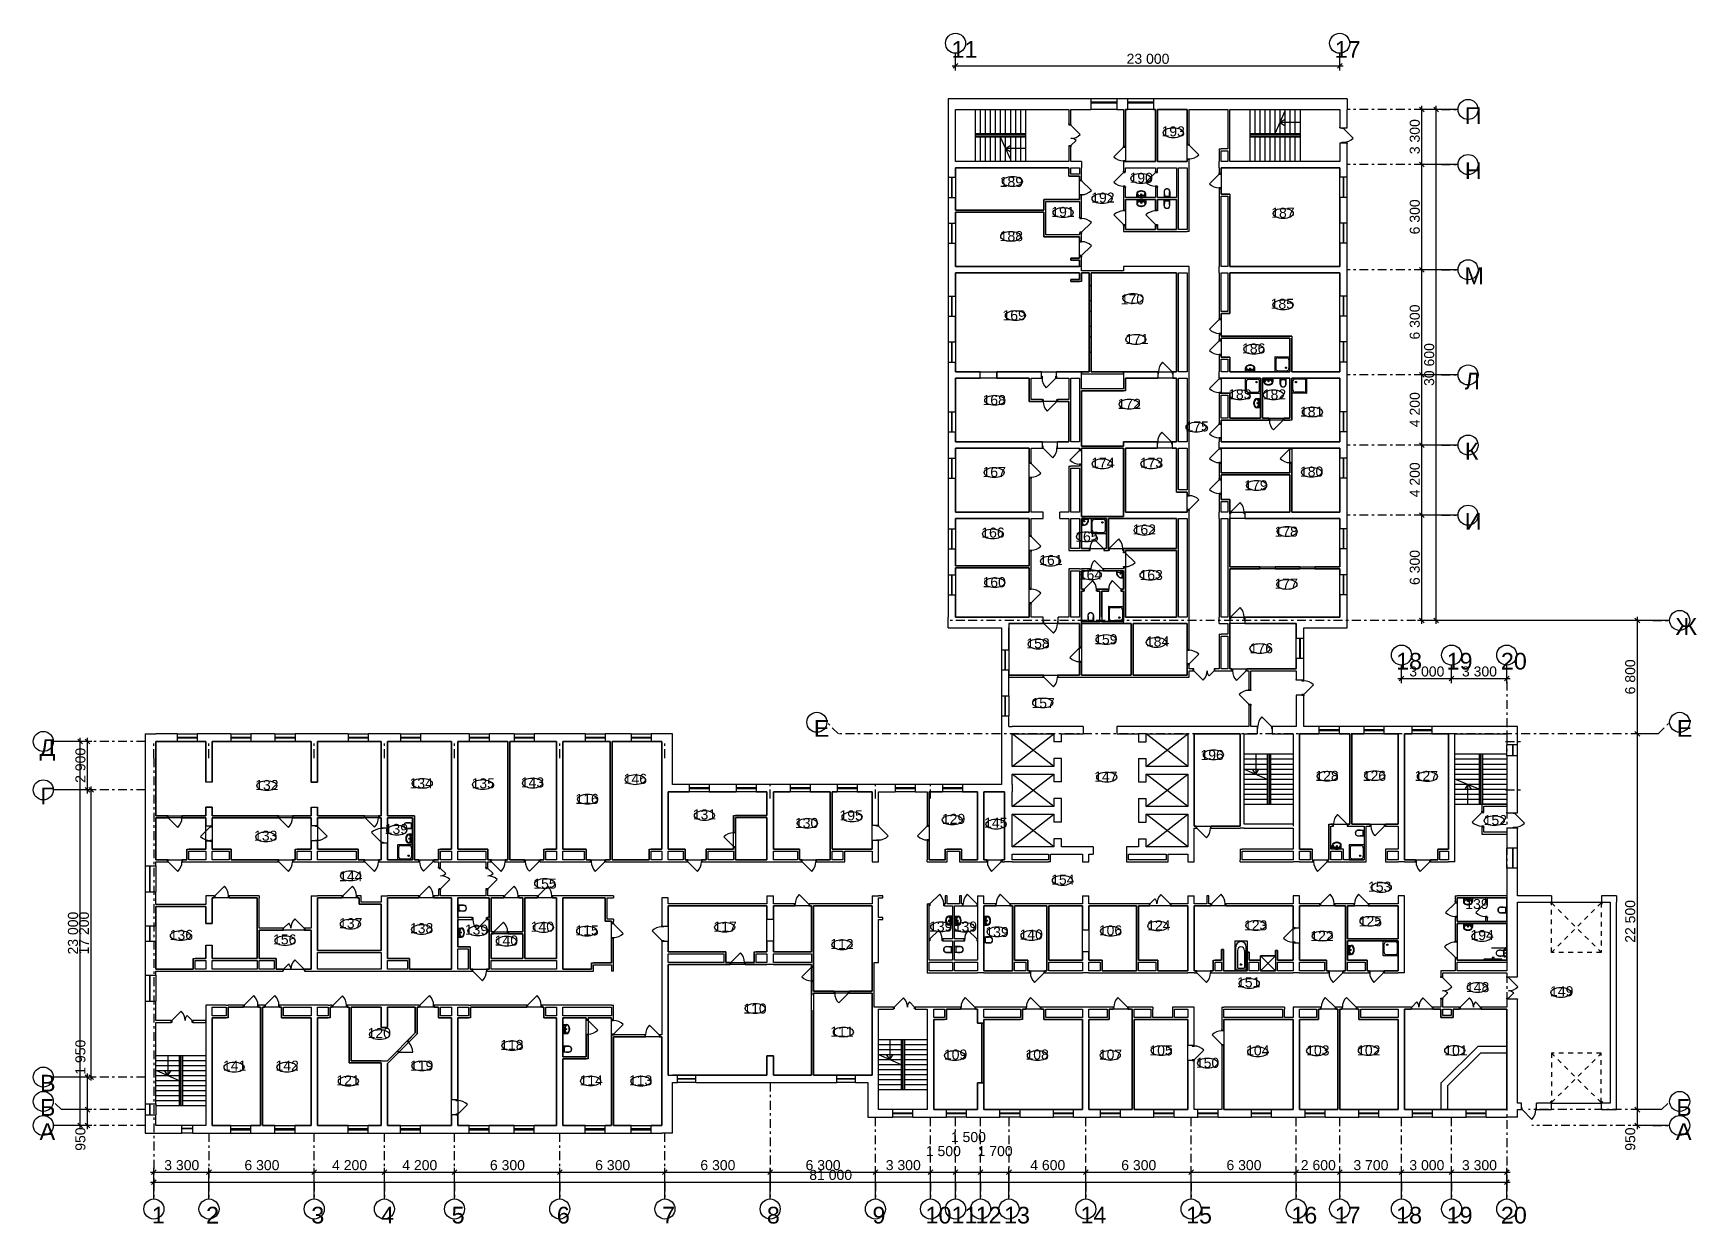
# Model space of a CAD drawing. Header units: millimetres. Extents: x 69565 to 169164, y 19942 to 91237.
import ezdxf

# ---------------------------------------------------------------- set-up
doc = ezdxf.new("R2010")
doc.units = ezdxf.units.MM
doc.header["$MEASUREMENT"] = 0
doc.linetypes.add('Штрих-Штриховая', pattern=[1093.611073, 529.166651, -211.666656, 141.111112, -211.666656])
doc.linetypes.add('Штриховая', pattern=[564.444447, 282.222223, -282.222223])
doc.layers.add('Новый_Новый_0', color=7, linetype='Continuous')
for name, color, linetype, lineweight in [('Новый_Новый_0_Ном._пера__255_Ном._пера__255', 255, 'Continuous', 18), ('Новый_Новый_0_Ном._пера__7', 7, 'Continuous', 18), ('Новый_Новый_0_Ном._пера__7_Ном._пера__7', 7, 'Continuous', 18), ('Новый_Новый_0_Ном._пера__8_Ном._пера__8', 8, 'Continuous', 18)]:
    doc.layers.add(name, color=color, linetype=linetype, lineweight=lineweight)
doc.styles.add('СГЕНЕРИР_СТИЛЬ_1', font='Arial.ttf')
doc.dimstyles.new('СГЕНЕРИР_СТИЛЬ__1', dxfattribs={"dimtxt": 600, "dimasz": 267.501, "dimexe": 0.18, "dimexo": 0.0625, "dimgap": 0, "dimtad": 1, "dimtih": 1, "dimtoh": 1, "dimdec": 0, "dimzin": 0, "dimdsep": 46, "dimtxsty": 'СГЕНЕРИР_СТИЛЬ_1', "dimblk": 'ARROWHEAD_6', "dimblk1": 'ARROWHEAD_6', "dimblk2": 'ARROWHEAD_6', "dimcen": 0.09, "dimclrd": 7, "dimclre": 7, "dimclrt": 7, "dimazin": 0, "dimtfac": 1, "dimtdec": 4, "dimtmove": 0, "dimatfit": 3, "dimfxl": 1, "dimtolj": 1, "dimtzin": 0, "dimarcsym": 0})
doc.dimstyles.new('СГЕНЕРИР_СТИЛЬ__2', dxfattribs={"dimtxt": 600, "dimasz": 267.501, "dimexe": 0.18, "dimexo": 0.0625, "dimgap": 0, "dimtad": 1, "dimdec": 0, "dimzin": 0, "dimdsep": 46, "dimtxsty": 'СГЕНЕРИР_СТИЛЬ_1', "dimblk": 'ARROWHEAD_6', "dimblk1": 'ARROWHEAD_6', "dimblk2": 'ARROWHEAD_6', "dimcen": 0.09, "dimclrd": 7, "dimclre": 7, "dimclrt": 7, "dimazin": 0, "dimtfac": 1, "dimtdec": 4, "dimtmove": 0, "dimatfit": 3, "dimfxl": 1, "dimtolj": 1, "dimtzin": 0, "dimarcsym": 0})

msp = doc.modelspace()

# ---------------------------------------------------------------- texts
at = {"layer": 'Новый_Новый_0_Ном._пера__7_Ном._пера__7', "color": 7, "linetype": 'Continuous', "lineweight": 18, "style": 'СГЕНЕРИР_СТИЛЬ_1'}
for s, insert, char_height, attachment_point in [('\\A1;{\\pql;\\pt0;\\fArial|b0|i0|c0|p0;\\W1.000000;11}', (124539, 90769.6), 1000, 1), ('\\A1;{\\pql;\\pt0;\\fArial|b0|i0|c0|p0;\\W1.000000;11}', (124539, 90769.6), 1000, 1), ('\\A1;{\\pql;\\pt0;\\fArial|b0|i0|c0|p0;\\W1.000000;11}', (124539, 90769.6), 1000, 1), ('\\A1;{\\pql;\\pt0;\\fArial|b0|i0|c0|p0;\\W1.000000;11}', (124539, 90769.6), 1000, 1), ('\\A1;{\\pql;\\pt0;\\fArial|b0|i0|c0|p0;\\W1.000000;11}', (124539, 90769.6), 1000, 1), ('\\A1;{\\pql;\\pt0;\\fArial|b0|i0|c0|p0;\\W1.000000;11}', (124539, 90769.6), 1000, 1), ('\\A1;{\\pql;\\pt0;\\fArial|b0|i0|c0|p0;\\W1.000000;17}', (147488.1, 90769.6), 1000, 1), ('\\A1;{\\pql;\\pt0;\\fArial|b0|i0|c0|p0;\\W1.000000;17}', (147488.1, 90769.6), 1000, 1), ('\\A1;{\\pql;\\pt0;\\fArial|b0|i0|c0|p0;\\W1.000000;17}', (147488.1, 90769.6), 1000, 1), ('\\A1;{\\pql;\\pt0;\\fArial|b0|i0|c0|p0;\\W1.000000;17}', (147488.1, 90769.6), 1000, 1), ('\\A1;{\\pql;\\pt0;\\fArial|b0|i0|c0|p0;\\W1.000000;17}', (147488.1, 90769.6), 1000, 1), ('\\A1;{\\pql;\\pt0;\\fArial|b0|i0|c0|p0;\\W1.000000;17}', (147488.1, 90769.6), 1000, 1), ('\\A1;{\\pql;\\pt0;\\fArial|b0|i0|c0|p0;\\W1.000000;П}', (155274.9, 86809.6), 1000, 1), ('\\A1;{\\pql;\\pt0;\\fArial|b0|i0|c0|p0;\\W1.000000;П}', (155274.9, 86809.6), 1000, 1), ('\\A1;{\\pql;\\pt0;\\fArial|b0|i0|c0|p0;\\W1.000000;П}', (155274.9, 86809.6), 1000, 1), ('\\A1;{\\pql;\\pt0;\\fArial|b0|i0|c0|p0;\\W1.000000;П}', (155274.9, 86809.6), 1000, 1), ('\\A1;{\\pql;\\pt0;\\fArial|b0|i0|c0|p0;\\W1.000000;П}', (155274.9, 86809.6), 1000, 1), ('\\A1;{\\pql;\\pt0;\\fArial|b0|i0|c0|p0;\\W1.000000;П}', (155274.9, 86809.6), 1000, 1), ('\\A1;{\\pqc;\\fArial|b0|i0|c0|p0;\\W1.000000;193}', (137818.2, 85356.7), 600, 5), ('\\A1;{\\pqc;\\fArial|b0|i0|c0|p0;\\W1.000000;190}', (135902.4, 82576.9), 600, 5), ('\\A1;{\\pql;\\pt0;\\fArial|b0|i0|c0|p0;\\W1.000000;Н}', (155274.9, 83509.6), 1000, 1), ('\\A1;{\\pql;\\pt0;\\fArial|b0|i0|c0|p0;\\W1.000000;Н}', (155274.9, 83509.6), 1000, 1), ('\\A1;{\\pql;\\pt0;\\fArial|b0|i0|c0|p0;\\W1.000000;Н}', (155274.9, 83509.6), 1000, 1), ('\\A1;{\\pql;\\pt0;\\fArial|b0|i0|c0|p0;\\W1.000000;Н}', (155274.9, 83509.6), 1000, 1), ('\\A1;{\\pql;\\pt0;\\fArial|b0|i0|c0|p0;\\W1.000000;Н}', (155274.9, 83509.6), 1000, 1), ('\\A1;{\\pql;\\pt0;\\fArial|b0|i0|c0|p0;\\W1.000000;Н}', (155274.9, 83509.6), 1000, 1), ('\\A1;{\\pqc;\\fArial|b0|i0|c0|p0;\\W1.000000;189}', (128128.1, 82331.5), 600, 5), ('\\A1;{\\pqc;\\fArial|b0|i0|c0|p0;\\W1.000000;192}', (133607.7, 81391.9), 600, 5), ('\\A1;{\\pqc;\\fArial|b0|i0|c0|p0;\\W1.000000;191}', (131217, 80536), 600, 5), ('\\A1;{\\pqc;\\fArial|b0|i0|c0|p0;\\W1.000000;187}', (144384.8, 80484.6), 600, 5), ('\\A1;{\\pqc;\\fArial|b0|i0|c0|p0;\\W1.000000;188}', (128128.1, 79082), 600, 5), ('\\A1;{\\pql;\\pt0;\\fArial|b0|i0|c0|p0;\\W1.000000;М}', (155250.7, 77209.6), 1000, 1), ('\\A1;{\\pql;\\pt0;\\fArial|b0|i0|c0|p0;\\W1.000000;М}', (155250.7, 77209.6), 1000, 1), ('\\A1;{\\pql;\\pt0;\\fArial|b0|i0|c0|p0;\\W1.000000;М}', (155250.7, 77209.6), 1000, 1), ('\\A1;{\\pql;\\pt0;\\fArial|b0|i0|c0|p0;\\W1.000000;М}', (155250.7, 77209.6), 1000, 1), ('\\A1;{\\pql;\\pt0;\\fArial|b0|i0|c0|p0;\\W1.000000;М}', (155250.7, 77209.6), 1000, 1), ('\\A1;{\\pql;\\pt0;\\fArial|b0|i0|c0|p0;\\W1.000000;М}', (155250.7, 77209.6), 1000, 1), ('\\A1;{\\pqc;\\fArial|b0|i0|c0|p0;\\W1.000000;170}', (135374.3, 75294.8), 600, 5), ('\\A1;{\\pqc;\\fArial|b0|i0|c0|p0;\\W1.000000;185}', (144350.6, 75031.4), 600, 5), ('\\A1;{\\pqc;\\fArial|b0|i0|c0|p0;\\W1.000000;169}', (128295.5, 74341.5), 600, 5), ('\\A1;{\\pqc;\\fArial|b0|i0|c0|p0;\\W1.000000;171}', (135650.3, 72927.4), 600, 5), ('\\A1;{\\pqc;\\fArial|b0|i0|c0|p0;\\W1.000000;186}', (142640.6, 72358.5), 600, 5), ('\\A1;{\\pql;\\pt0;\\fArial|b0|i0|c0|p0;\\W1.000000;Л}', (155274.9, 70909.6), 1000, 1), ('\\A1;{\\pql;\\pt0;\\fArial|b0|i0|c0|p0;\\W1.000000;Л}', (155274.9, 70909.6), 1000, 1), ('\\A1;{\\pql;\\pt0;\\fArial|b0|i0|c0|p0;\\W1.000000;Л}', (155274.9, 70909.6), 1000, 1), ('\\A1;{\\pql;\\pt0;\\fArial|b0|i0|c0|p0;\\W1.000000;Л}', (155274.9, 70909.6), 1000, 1), ('\\A1;{\\pql;\\pt0;\\fArial|b0|i0|c0|p0;\\W1.000000;Л}', (155274.9, 70909.6), 1000, 1), ('\\A1;{\\pql;\\pt0;\\fArial|b0|i0|c0|p0;\\W1.000000;Л}', (155274.9, 70909.6), 1000, 1), ('\\A1;{\\pqc;\\fArial|b0|i0|c0|p0;\\W1.000000;183}', (141807.7, 69608.7), 600, 5), ('\\A1;{\\pqc;\\fArial|b0|i0|c0|p0;\\W1.000000;182}', (143882.6, 69603.7), 600, 5), ('\\A1;{\\pqc;\\fArial|b0|i0|c0|p0;\\W1.000000;168}', (127100.2, 69265), 600, 5), ('\\A1;{\\pqc;\\fArial|b0|i0|c0|p0;\\W1.000000;172}', (135183.1, 69041.9), 600, 5), ('\\A1;{\\pqc;\\fArial|b0|i0|c0|p0;\\W1.000000;181}', (146106.7, 68576.6), 600, 5), ('\\A1;{\\pqc;\\fArial|b0|i0|c0|p0;\\W1.000000;175}', (139247.9, 67685.6), 600, 5), ('\\A1;{\\pqc;\\fArial|b0|i0|c0|p0;\\W1.000000;174}', (133610.5, 65514.3), 600, 5), ('\\A1;{\\pqc;\\fArial|b0|i0|c0|p0;\\W1.000000;173}', (136521.9, 65511.6), 600, 5), ('\\A1;{\\pql;\\pt0;\\fArial|b0|i0|c0|p0;\\W1.000000;К}', (155274.9, 66709), 1000, 1), ('\\A1;{\\pql;\\pt0;\\fArial|b0|i0|c0|p0;\\W1.000000;К}', (155274.9, 66709), 1000, 1), ('\\A1;{\\pql;\\pt0;\\fArial|b0|i0|c0|p0;\\W1.000000;К}', (155274.9, 66709), 1000, 1), ('\\A1;{\\pql;\\pt0;\\fArial|b0|i0|c0|p0;\\W1.000000;К}', (155274.9, 66709), 1000, 1), ('\\A1;{\\pql;\\pt0;\\fArial|b0|i0|c0|p0;\\W1.000000;К}', (155274.9, 66709), 1000, 1), ('\\A1;{\\pql;\\pt0;\\fArial|b0|i0|c0|p0;\\W1.000000;К}', (155274.9, 66709), 1000, 1), ('\\A1;{\\pqc;\\fArial|b0|i0|c0|p0;\\W1.000000;167}', (127100.2, 64955.8), 600, 5), ('\\A1;{\\pqc;\\fArial|b0|i0|c0|p0;\\W1.000000;180}', (146106.7, 64981.7), 600, 5), ('\\A1;{\\pqc;\\fArial|b0|i0|c0|p0;\\W1.000000;179}', (142772, 64161.5), 600, 5), ('\\A1;{\\pqc;\\fArial|b0|i0|c0|p0;\\W1.000000;162}', (136087.4, 61517.4), 600, 5), ('\\A1;{\\pql;\\pt0;\\fArial|b0|i0|c0|p0;\\W1.000000;И}', (155274.9, 62510.7), 1000, 1), ('\\A1;{\\pql;\\pt0;\\fArial|b0|i0|c0|p0;\\W1.000000;И}', (155274.9, 62510.7), 1000, 1), ('\\A1;{\\pql;\\pt0;\\fArial|b0|i0|c0|p0;\\W1.000000;И}', (155274.9, 62510.7), 1000, 1), ('\\A1;{\\pql;\\pt0;\\fArial|b0|i0|c0|p0;\\W1.000000;И}', (155274.9, 62510.7), 1000, 1), ('\\A1;{\\pql;\\pt0;\\fArial|b0|i0|c0|p0;\\W1.000000;И}', (155274.9, 62510.7), 1000, 1), ('\\A1;{\\pql;\\pt0;\\fArial|b0|i0|c0|p0;\\W1.000000;И}', (155274.9, 62510.7), 1000, 1), ('\\A1;{\\pqc;\\fArial|b0|i0|c0|p0;\\W1.000000;166}', (127026.4, 61329), 600, 5), ('\\A1;{\\pqc;\\fArial|b0|i0|c0|p0;\\W1.000000;165}', (132651.6, 61083.5), 600, 5), ('\\A1;{\\pqc;\\fArial|b0|i0|c0|p0;\\W1.000000;178}', (144583.8, 61386.8), 600, 5), ('\\A1;{\\pqc;\\fArial|b0|i0|c0|p0;\\W1.000000;161}', (130494.4, 59687.4), 600, 5), ('\\A1;{\\pqc;\\fArial|b0|i0|c0|p0;\\W1.000000;164}', (132861.7, 58807.8), 600, 5), ('\\A1;{\\pqc;\\fArial|b0|i0|c0|p0;\\W1.000000;163}', (136500.6, 58786.9), 600, 5), ('\\A1;{\\pqc;\\fArial|b0|i0|c0|p0;\\W1.000000;160}', (127100.2, 58359.3), 600, 5), ('\\A1;{\\pqc;\\fArial|b0|i0|c0|p0;\\W1.000000;177}', (144583.8, 58272.4), 600, 5), ('\\A1;{\\pql;\\pt0;\\fArial|b0|i0|c0|p0;\\W1.000000;Ж}', (167893.7, 56209), 1000, 1), ('\\A1;{\\pql;\\pt0;\\fArial|b0|i0|c0|p0;\\W1.000000;Ж}', (167893.7, 56209), 1000, 1), ('\\A1;{\\pql;\\pt0;\\fArial|b0|i0|c0|p0;\\W1.000000;Ж}', (167893.7, 56209), 1000, 1), ('\\A1;{\\pql;\\pt0;\\fArial|b0|i0|c0|p0;\\W1.000000;Ж}', (167893.7, 56209), 1000, 1), ('\\A1;{\\pql;\\pt0;\\fArial|b0|i0|c0|p0;\\W1.000000;Ж}', (167893.7, 56209), 1000, 1), ('\\A1;{\\pql;\\pt0;\\fArial|b0|i0|c0|p0;\\W1.000000;Ж}', (167893.7, 56209), 1000, 1), ('\\A1;{\\pqc;\\fArial|b0|i0|c0|p0;\\W1.000000;158}', (129725, 54696.2), 600, 5), ('\\A1;{\\pqc;\\fArial|b0|i0|c0|p0;\\W1.000000;159}', (133785.2, 54941.7), 600, 5), ('\\A1;{\\pqc;\\fArial|b0|i0|c0|p0;\\W1.000000;184}', (136883.7, 54811.8), 600, 5), ('\\A1;{\\pqc;\\fArial|b0|i0|c0|p0;\\W1.000000;176}', (143096.2, 54404.8), 600, 5), ('\\A1;{\\pql;\\pt0;\\fArial|b0|i0|c0|p0;\\W1.000000;18}', (151163.9, 54131.9), 1000, 1), ('\\A1;{\\pql;\\pt0;\\fArial|b0|i0|c0|p0;\\W1.000000;18}', (151163.9, 54131.9), 1000, 1), ('\\A1;{\\pql;\\pt0;\\fArial|b0|i0|c0|p0;\\W1.000000;18}', (151163.9, 54131.9), 1000, 1), ('\\A1;{\\pql;\\pt0;\\fArial|b0|i0|c0|p0;\\W1.000000;18}', (151163.9, 54131.9), 1000, 1), ('\\A1;{\\pql;\\pt0;\\fArial|b0|i0|c0|p0;\\W1.000000;18}', (151163.9, 54131.9), 1000, 1), ('\\A1;{\\pql;\\pt0;\\fArial|b0|i0|c0|p0;\\W1.000000;18}', (151163.9, 54131.9), 1000, 1), ('\\A1;{\\pql;\\pt0;\\fArial|b0|i0|c0|p0;\\W1.000000;19}', (154188.1, 54131.9), 1000, 1), ('\\A1;{\\pql;\\pt0;\\fArial|b0|i0|c0|p0;\\W1.000000;20}', (157437.2, 54131.6), 1000, 1), ('\\A1;{\\pql;\\pt0;\\fArial|b0|i0|c0|p0;\\W1.000000;20}', (157437.2, 54131.6), 1000, 1), ('\\A1;{\\pql;\\pt0;\\fArial|b0|i0|c0|p0;\\W1.000000;20}', (157437.2, 54131.6), 1000, 1), ('\\A1;{\\pql;\\pt0;\\fArial|b0|i0|c0|p0;\\W1.000000;20}', (157437.2, 54131.6), 1000, 1), ('\\A1;{\\pql;\\pt0;\\fArial|b0|i0|c0|p0;\\W1.000000;20}', (157437.2, 54131.6), 1000, 1), ('\\A1;{\\pql;\\pt0;\\fArial|b0|i0|c0|p0;\\W1.000000;20}', (157437.2, 54131.6), 1000, 1), ('\\A1;{\\pqc;\\fArial|b0|i0|c0|p0;\\W1.000000;157}', (130031.3, 51123.5), 600, 5), ('\\A1;{\\pql;\\pt0;\\fArial|b0|i0|c0|p0;\\W1.000000;Е}', (116305.4, 50106.8), 1000, 1), ('\\A1;{\\pql;\\pt0;\\fArial|b0|i0|c0|p0;\\W1.000000;Е}', (116305.4, 50106.8), 1000, 1), ('\\A1;{\\pql;\\pt0;\\fArial|b0|i0|c0|p0;\\W1.000000;Е}', (116305.4, 50106.8), 1000, 1), ('\\A1;{\\pql;\\pt0;\\fArial|b0|i0|c0|p0;\\W1.000000;Е}', (116305.4, 50106.8), 1000, 1), ('\\A1;{\\pql;\\pt0;\\fArial|b0|i0|c0|p0;\\W1.000000;Е}', (116305.4, 50106.8), 1000, 1), ('\\A1;{\\pql;\\pt0;\\fArial|b0|i0|c0|p0;\\W1.000000;Е}', (116305.4, 50106.8), 1000, 1), ('\\A1;{\\pql;\\pt0;\\fArial|b0|i0|c0|p0;\\W1.000000;Е}', (167968.8, 50106.8), 1000, 1), ('\\A1;{\\pql;\\pt0;\\fArial|b0|i0|c0|p0;\\W1.000000;Е}', (167968.8, 50106.8), 1000, 1), ('\\A1;{\\pql;\\pt0;\\fArial|b0|i0|c0|p0;\\W1.000000;Е}', (167968.8, 50106.8), 1000, 1), ('\\A1;{\\pql;\\pt0;\\fArial|b0|i0|c0|p0;\\W1.000000;Е}', (167968.8, 50106.8), 1000, 1), ('\\A1;{\\pql;\\pt0;\\fArial|b0|i0|c0|p0;\\W1.000000;Е}', (167968.8, 50106.8), 1000, 1), ('\\A1;{\\pql;\\pt0;\\fArial|b0|i0|c0|p0;\\W1.000000;Е}', (167968.8, 50106.8), 1000, 1), ('\\A1;{\\pql;\\pt0;\\fArial|b0|i0|c0|p0;\\W1.000000;Д}', (69941.5, 48959.6), 1000, 1), ('\\A1;{\\pql;\\pt0;\\fArial|b0|i0|c0|p0;\\W1.000000;Д}', (69941.5, 48959.6), 1000, 1), ('\\A1;{\\pql;\\pt0;\\fArial|b0|i0|c0|p0;\\W1.000000;Д}', (69941.5, 48959.6), 1000, 1), ('\\A1;{\\pql;\\pt0;\\fArial|b0|i0|c0|p0;\\W1.000000;Д}', (69941.5, 48959.6), 1000, 1), ('\\A1;{\\pql;\\pt0;\\fArial|b0|i0|c0|p0;\\W1.000000;Д}', (69941.5, 48959.6), 1000, 1), ('\\A1;{\\pql;\\pt0;\\fArial|b0|i0|c0|p0;\\W1.000000;Д}', (69941.5, 48959.6), 1000, 1), ('\\A1;{\\pqc;\\fArial|b0|i0|c0|p0;\\W1.000000;196}', (140148.8, 48010), 600, 5), ('\\A1;{\\pqc;\\fArial|b0|i0|c0|p0;\\W1.000000;146}', (105615, 46582.7), 600, 5), ('\\A1;{\\pqc;\\fArial|b0|i0|c0|p0;\\W1.000000;147}', (133781.7, 46719.6), 600, 5), ('\\A1;{\\pqc;\\fArial|b0|i0|c0|p0;\\W1.000000;128}', (147024.4, 46759), 600, 5), ('\\A1;{\\pqc;\\fArial|b0|i0|c0|p0;\\W1.000000;126}', (149866.7, 46759), 600, 5), ('\\A1;{\\pqc;\\fArial|b0|i0|c0|p0;\\W1.000000;127}', (152971.6, 46761.3), 600, 5), ('\\A1;{\\pql;\\pt0;\\fArial|b0|i0|c0|p0;\\W1.000000;Г}', (69990, 46059.6), 1000, 1), ('\\A1;{\\pql;\\pt0;\\fArial|b0|i0|c0|p0;\\W1.000000;Г}', (69990, 46059.6), 1000, 1), ('\\A1;{\\pql;\\pt0;\\fArial|b0|i0|c0|p0;\\W1.000000;Г}', (69990, 46059.6), 1000, 1), ('\\A1;{\\pql;\\pt0;\\fArial|b0|i0|c0|p0;\\W1.000000;Г}', (69990, 46059.6), 1000, 1), ('\\A1;{\\pql;\\pt0;\\fArial|b0|i0|c0|p0;\\W1.000000;Г}', (69990, 46059.6), 1000, 1), ('\\A1;{\\pql;\\pt0;\\fArial|b0|i0|c0|p0;\\W1.000000;Г}', (69990, 46059.6), 1000, 1), ('\\A1;{\\pqc;\\fArial|b0|i0|c0|p0;\\W1.000000;132}', (83549.8, 46214.1), 600, 5), ('\\A1;{\\pqc;\\fArial|b0|i0|c0|p0;\\W1.000000;134}', (92791.2, 46314.6), 600, 5), ('\\A1;{\\pqc;\\fArial|b0|i0|c0|p0;\\W1.000000;135}', (96505.2, 46314.6), 600, 5), ('\\A1;{\\pqc;\\fArial|b0|i0|c0|p0;\\W1.000000;143}', (99454.7, 46363.7), 600, 5), ('\\A1;{\\pqc;\\fArial|b0|i0|c0|p0;\\W1.000000;116}', (102723.1, 45380.2), 600, 5), ('\\A1;{\\pqc;\\fArial|b0|i0|c0|p0;\\W1.000000;139}', (91303.8, 43583.6), 600, 5), ('\\A1;{\\pqc;\\fArial|b0|i0|c0|p0;\\W1.000000;131}', (109751.9, 44453.5), 600, 5), ('\\A1;{\\pqc;\\fArial|b0|i0|c0|p0;\\W1.000000;130}', (115867.4, 43938.7), 600, 5), ('\\A1;{\\pqc;\\fArial|b0|i0|c0|p0;\\W1.000000;195}', (118534.4, 44395.2), 600, 5), ('\\A1;{\\pqc;\\fArial|b0|i0|c0|p0;\\W1.000000;129}', (124667, 44184.4), 600, 5), ('\\A1;{\\pqc;\\fArial|b0|i0|c0|p0;\\W1.000000;145}', (127193.8, 43947.7), 600, 5), ('\\A1;{\\pqc;\\fArial|b0|i0|c0|p0;\\W1.000000;152}', (157106.8, 44110.6), 600, 5), ('\\A1;{\\pqc;\\fArial|b0|i0|c0|p0;\\W1.000000;133}', (83481.8, 43178.7), 600, 5), ('\\A1;{\\pqc;\\fArial|b0|i0|c0|p0;\\W1.000000;144}', (88574.4, 40756.2), 600, 5), ('\\A1;{\\pqc;\\fArial|b0|i0|c0|p0;\\W1.000000;154}', (131209.3, 40549.8), 600, 5), ('\\A1;{\\pqc;\\fArial|b0|i0|c0|p0;\\W1.000000;155}', (100203.6, 40304.3), 600, 5), ('\\A1;{\\pqc;\\fArial|b0|i0|c0|p0;\\W1.000000;153}', (150182.6, 40125.8), 600, 5), ('\\A1;{\\pqc;\\fArial|b0|i0|c0|p0;\\W1.000000;139}', (156006.1, 39085.4), 600, 5), ('\\A1;{\\pqc;\\fArial|b0|i0|c0|p0;\\W1.000000;137}', (88571, 37938.1), 600, 5), ('\\A1;{\\pqc;\\fArial|b0|i0|c0|p0;\\W1.000000;138}', (92816.3, 37638.8), 600, 5), ('\\A1;{\\pqc;\\fArial|b0|i0|c0|p0;\\W1.000000;139}', (96103.9, 37551.5), 600, 5), ('\\A1;{\\pqc;\\fArial|b0|i0|c0|p0;\\W1.000000;140}', (100047.7, 37728.6), 600, 5), ('\\A1;{\\pqc;\\fArial|b0|i0|c0|p0;\\W1.000000;117}', (110987.4, 37734), 600, 5), ('\\A1;{\\pqc;\\fArial|b0|i0|c0|p0;\\W1.000000;139}', (123900.7, 37736.9), 600, 5), ('\\A1;{\\pqc;\\fArial|b0|i0|c0|p0;\\W1.000000;139}', (125378.8, 37736.9), 600, 5), ('\\A1;{\\pqc;\\fArial|b0|i0|c0|p0;\\W1.000000;124}', (136957, 37809.8), 600, 5), ('\\A1;{\\pqc;\\fArial|b0|i0|c0|p0;\\W1.000000;123}', (142756.7, 37807.1), 600, 5), ('\\A1;{\\pqc;\\fArial|b0|i0|c0|p0;\\W1.000000;125}', (149626.5, 38052.9), 600, 5), ('\\A1;{\\pqc;\\fArial|b0|i0|c0|p0;\\W1.000000;136}', (78434.4, 37236.8), 600, 5), ('\\A1;{\\pqc;\\fArial|b0|i0|c0|p0;\\W1.000000;156}', (84621, 36965), 600, 5), ('\\A1;{\\pqc;\\fArial|b0|i0|c0|p0;\\W1.000000;140}', (97893.1, 36898.5), 600, 5), ('\\A1;{\\pqc;\\fArial|b0|i0|c0|p0;\\W1.000000;115}', (102723.1, 37501.9), 600, 5), ('\\A1;{\\pqc;\\fArial|b0|i0|c0|p0;\\W1.000000;112}', (117981, 36693.1), 600, 5), ('\\A1;{\\pqc;\\fArial|b0|i0|c0|p0;\\W1.000000;139}', (127268.8, 37407.8), 600, 5), ('\\A1;{\\pqc;\\fArial|b0|i0|c0|p0;\\W1.000000;140}', (129315.6, 37258.3), 600, 5), ('\\A1;{\\pqc;\\fArial|b0|i0|c0|p0;\\W1.000000;106}', (134063.9, 37506.3), 600, 5), ('\\A1;{\\pqc;\\fArial|b0|i0|c0|p0;\\W1.000000;122}', (146726.4, 37175.3), 600, 5), ('\\A1;{\\pqc;\\fArial|b0|i0|c0|p0;\\W1.000000;194}', (156314.1, 37229.9), 600, 5), ('\\A1;{\\pqc;\\fArial|b0|i0|c0|p0;\\W1.000000;151}', (142338.7, 34400.5), 600, 5), ('\\A1;{\\pqc;\\fArial|b0|i0|c0|p0;\\W1.000000;148}', (156048.2, 34107.6), 600, 5), ('\\A1;{\\pqc;\\fArial|b0|i0|c0|p0;\\W1.000000;149}', (161080.5, 33862.2), 600, 5), ('\\A1;{\\pqc;\\fArial|b0|i0|c0|p0;\\W1.000000;110}', (112778.8, 32823.5), 600, 5), ('\\A1;{\\pqc;\\fArial|b0|i0|c0|p0;\\W1.000000;120}', (90282.7, 31360.6), 600, 5), ('\\A1;{\\pqc;\\fArial|b0|i0|c0|p0;\\W1.000000;118}', (98223.1, 30647.7), 600, 5), ('\\A1;{\\pqc;\\fArial|b0|i0|c0|p0;\\W1.000000;111}', (117981, 31444.2), 600, 5), ('\\A1;{\\pqc;\\fArial|b0|i0|c0|p0;\\W1.000000;109}', (124786.3, 30071.2), 600, 5), ('\\A1;{\\pqc;\\fArial|b0|i0|c0|p0;\\W1.000000;108}', (129672.4, 30071.2), 600, 5), ('\\A1;{\\pqc;\\fArial|b0|i0|c0|p0;\\W1.000000;107}', (134063.9, 30071.2), 600, 5), ('\\A1;{\\pqc;\\fArial|b0|i0|c0|p0;\\W1.000000;105}', (137092.1, 30316.5), 600, 5), ('\\A1;{\\pqc;\\fArial|b0|i0|c0|p0;\\W1.000000;150}', (139874.2, 29574.8), 600, 5), ('\\A1;{\\pqc;\\fArial|b0|i0|c0|p0;\\W1.000000;104}', (142882.9, 30316.5), 600, 5), ('\\A1;{\\pqc;\\fArial|b0|i0|c0|p0;\\W1.000000;103}', (146477.8, 30316.2), 600, 5), ('\\A1;{\\pqc;\\fArial|b0|i0|c0|p0;\\W1.000000;102}', (149527.2, 30316.5), 600, 5), ('\\A1;{\\pqc;\\fArial|b0|i0|c0|p0;\\W1.000000;101}', (154747.1, 30316.5), 600, 5), ('\\A1;{\\pqc;\\fArial|b0|i0|c0|p0;\\W1.000000;141}', (81623.2, 29409.1), 600, 5), ('\\A1;{\\pqc;\\fArial|b0|i0|c0|p0;\\W1.000000;142}', (84765.9, 29409.1), 600, 5), ('\\A1;{\\pqc;\\fArial|b0|i0|c0|p0;\\W1.000000;119}', (92818.1, 29406.8), 600, 5), ('\\A1;{\\pql;\\pt0;\\fArial|b0|i0|c0|p0;\\W1.000000;В}', (69965.7, 28859.6), 1000, 1), ('\\A1;{\\pql;\\pt0;\\fArial|b0|i0|c0|p0;\\W1.000000;В}', (69965.7, 28859.6), 1000, 1), ('\\A1;{\\pql;\\pt0;\\fArial|b0|i0|c0|p0;\\W1.000000;В}', (69965.7, 28859.6), 1000, 1), ('\\A1;{\\pql;\\pt0;\\fArial|b0|i0|c0|p0;\\W1.000000;В}', (69965.7, 28859.6), 1000, 1), ('\\A1;{\\pql;\\pt0;\\fArial|b0|i0|c0|p0;\\W1.000000;В}', (69965.7, 28859.6), 1000, 1), ('\\A1;{\\pql;\\pt0;\\fArial|b0|i0|c0|p0;\\W1.000000;В}', (69965.7, 28859.6), 1000, 1), ('\\A1;{\\pqc;\\fArial|b0|i0|c0|p0;\\W1.000000;121}', (88408.5, 28525.9), 600, 5), ('\\A1;{\\pqc;\\fArial|b0|i0|c0|p0;\\W1.000000;114}', (102971, 28525.9), 600, 5), ('\\A1;{\\pqc;\\fArial|b0|i0|c0|p0;\\W1.000000;113}', (105928.4, 28523.2), 600, 5), ('\\A1;{\\pql;\\pt0;\\fArial|b0|i0|c0|p0;\\W1.000000;Б}', (69965.7, 27402.2), 1000, 1), ('\\A1;{\\pql;\\pt0;\\fArial|b0|i0|c0|p0;\\W1.000000;Б}', (69965.7, 27402.2), 1000, 1), ('\\A1;{\\pql;\\pt0;\\fArial|b0|i0|c0|p0;\\W1.000000;Б}', (69965.7, 27402.2), 1000, 1), ('\\A1;{\\pql;\\pt0;\\fArial|b0|i0|c0|p0;\\W1.000000;Б}', (69965.7, 27402.2), 1000, 1), ('\\A1;{\\pql;\\pt0;\\fArial|b0|i0|c0|p0;\\W1.000000;Б}', (69965.7, 27402.2), 1000, 1), ('\\A1;{\\pql;\\pt0;\\fArial|b0|i0|c0|p0;\\W1.000000;Б}', (69965.7, 27402.2), 1000, 1), ('\\A1;{\\pql;\\pt0;\\fArial|b0|i0|c0|p0;\\W1.000000;Б}', (167944.6, 27402.2), 1000, 1), ('\\A1;{\\pql;\\pt0;\\fArial|b0|i0|c0|p0;\\W1.000000;Б}', (167944.6, 27402.2), 1000, 1), ('\\A1;{\\pql;\\pt0;\\fArial|b0|i0|c0|p0;\\W1.000000;Б}', (167944.6, 27402.2), 1000, 1), ('\\A1;{\\pql;\\pt0;\\fArial|b0|i0|c0|p0;\\W1.000000;Б}', (167944.6, 27402.2), 1000, 1), ('\\A1;{\\pql;\\pt0;\\fArial|b0|i0|c0|p0;\\W1.000000;Б}', (167944.6, 27402.2), 1000, 1), ('\\A1;{\\pql;\\pt0;\\fArial|b0|i0|c0|p0;\\W1.000000;Б}', (167944.6, 27402.2), 1000, 1), ('\\A1;{\\pql;\\pt0;\\fArial|b0|i0|c0|p0;\\W1.000000;А}', (69941.5, 25961.4), 1000, 1), ('\\A1;{\\pql;\\pt0;\\fArial|b0|i0|c0|p0;\\W1.000000;А}', (69941.5, 25961.4), 1000, 1), ('\\A1;{\\pql;\\pt0;\\fArial|b0|i0|c0|p0;\\W1.000000;А}', (69941.5, 25961.4), 1000, 1), ('\\A1;{\\pql;\\pt0;\\fArial|b0|i0|c0|p0;\\W1.000000;А}', (69941.5, 25961.4), 1000, 1), ('\\A1;{\\pql;\\pt0;\\fArial|b0|i0|c0|p0;\\W1.000000;А}', (69941.5, 25961.4), 1000, 1), ('\\A1;{\\pql;\\pt0;\\fArial|b0|i0|c0|p0;\\W1.000000;А}', (69941.5, 25961.4), 1000, 1), ('\\A1;{\\pql;\\pt0;\\fArial|b0|i0|c0|p0;\\W1.000000;А}', (167920.3, 25961.4), 1000, 1), ('\\A1;{\\pql;\\pt0;\\fArial|b0|i0|c0|p0;\\W1.000000;А}', (167920.3, 25961.4), 1000, 1), ('\\A1;{\\pql;\\pt0;\\fArial|b0|i0|c0|p0;\\W1.000000;А}', (167920.3, 25961.4), 1000, 1), ('\\A1;{\\pql;\\pt0;\\fArial|b0|i0|c0|p0;\\W1.000000;А}', (167920.3, 25961.4), 1000, 1), ('\\A1;{\\pql;\\pt0;\\fArial|b0|i0|c0|p0;\\W1.000000;А}', (167920.3, 25961.4), 1000, 1), ('\\A1;{\\pql;\\pt0;\\fArial|b0|i0|c0|p0;\\W1.000000;А}', (167920.3, 25961.4), 1000, 1), ('\\A1;{\\pql;\\pt0;\\fArial|b0|i0|c0|p0;\\W1.000000;1}', (76662.7, 20956.2), 1000, 1), ('\\A1;{\\pql;\\pt0;\\fArial|b0|i0|c0|p0;\\W1.000000;1}', (76662.7, 20956.2), 1000, 1), ('\\A1;{\\pql;\\pt0;\\fArial|b0|i0|c0|p0;\\W1.000000;1}', (76662.7, 20956.2), 1000, 1), ('\\A1;{\\pql;\\pt0;\\fArial|b0|i0|c0|p0;\\W1.000000;1}', (76662.7, 20956.2), 1000, 1), ('\\A1;{\\pql;\\pt0;\\fArial|b0|i0|c0|p0;\\W1.000000;1}', (76662.7, 20956.2), 1000, 1), ('\\A1;{\\pql;\\pt0;\\fArial|b0|i0|c0|p0;\\W1.000000;1}', (76662.7, 20956.2), 1000, 1), ('\\A1;{\\pql;\\pt0;\\fArial|b0|i0|c0|p0;\\W1.000000;2}', (79911.8, 20955.8), 1000, 1), ('\\A1;{\\pql;\\pt0;\\fArial|b0|i0|c0|p0;\\W1.000000;2}', (79911.8, 20955.8), 1000, 1), ('\\A1;{\\pql;\\pt0;\\fArial|b0|i0|c0|p0;\\W1.000000;2}', (79911.8, 20955.8), 1000, 1), ('\\A1;{\\pql;\\pt0;\\fArial|b0|i0|c0|p0;\\W1.000000;2}', (79911.8, 20955.8), 1000, 1), ('\\A1;{\\pql;\\pt0;\\fArial|b0|i0|c0|p0;\\W1.000000;2}', (79911.8, 20955.8), 1000, 1), ('\\A1;{\\pql;\\pt0;\\fArial|b0|i0|c0|p0;\\W1.000000;2}', (79911.8, 20955.8), 1000, 1), ('\\A1;{\\pql;\\pt0;\\fArial|b0|i0|c0|p0;\\W1.000000;3}', (86211.8, 20955.8), 1000, 1), ('\\A1;{\\pql;\\pt0;\\fArial|b0|i0|c0|p0;\\W1.000000;3}', (86211.8, 20955.8), 1000, 1), ('\\A1;{\\pql;\\pt0;\\fArial|b0|i0|c0|p0;\\W1.000000;3}', (86211.8, 20955.8), 1000, 1), ('\\A1;{\\pql;\\pt0;\\fArial|b0|i0|c0|p0;\\W1.000000;3}', (86211.8, 20955.8), 1000, 1), ('\\A1;{\\pql;\\pt0;\\fArial|b0|i0|c0|p0;\\W1.000000;3}', (86211.8, 20955.8), 1000, 1), ('\\A1;{\\pql;\\pt0;\\fArial|b0|i0|c0|p0;\\W1.000000;3}', (86211.8, 20955.8), 1000, 1), ('\\A1;{\\pql;\\pt0;\\fArial|b0|i0|c0|p0;\\W1.000000;4}', (90387.5, 20958.9), 1000, 1), ('\\A1;{\\pql;\\pt0;\\fArial|b0|i0|c0|p0;\\W1.000000;4}', (90387.5, 20958.9), 1000, 1), ('\\A1;{\\pql;\\pt0;\\fArial|b0|i0|c0|p0;\\W1.000000;4}', (90387.5, 20958.9), 1000, 1), ('\\A1;{\\pql;\\pt0;\\fArial|b0|i0|c0|p0;\\W1.000000;4}', (90387.5, 20958.9), 1000, 1), ('\\A1;{\\pql;\\pt0;\\fArial|b0|i0|c0|p0;\\W1.000000;4}', (90387.5, 20958.9), 1000, 1), ('\\A1;{\\pql;\\pt0;\\fArial|b0|i0|c0|p0;\\W1.000000;4}', (90387.5, 20958.9), 1000, 1), ('\\A1;{\\pql;\\pt0;\\fArial|b0|i0|c0|p0;\\W1.000000;5}', (94611.8, 20958.9), 1000, 1), ('\\A1;{\\pql;\\pt0;\\fArial|b0|i0|c0|p0;\\W1.000000;5}', (94611.8, 20958.9), 1000, 1), ('\\A1;{\\pql;\\pt0;\\fArial|b0|i0|c0|p0;\\W1.000000;5}', (94611.8, 20958.9), 1000, 1), ('\\A1;{\\pql;\\pt0;\\fArial|b0|i0|c0|p0;\\W1.000000;5}', (94611.8, 20958.9), 1000, 1), ('\\A1;{\\pql;\\pt0;\\fArial|b0|i0|c0|p0;\\W1.000000;5}', (94611.8, 20958.9), 1000, 1), ('\\A1;{\\pql;\\pt0;\\fArial|b0|i0|c0|p0;\\W1.000000;5}', (94611.8, 20958.9), 1000, 1), ('\\A1;{\\pql;\\pt0;\\fArial|b0|i0|c0|p0;\\W1.000000;6}', (100911.8, 20955.8), 1000, 1), ('\\A1;{\\pql;\\pt0;\\fArial|b0|i0|c0|p0;\\W1.000000;6}', (100911.8, 20955.8), 1000, 1), ('\\A1;{\\pql;\\pt0;\\fArial|b0|i0|c0|p0;\\W1.000000;6}', (100911.8, 20955.8), 1000, 1), ('\\A1;{\\pql;\\pt0;\\fArial|b0|i0|c0|p0;\\W1.000000;6}', (100911.8, 20955.8), 1000, 1), ('\\A1;{\\pql;\\pt0;\\fArial|b0|i0|c0|p0;\\W1.000000;6}', (100911.8, 20955.8), 1000, 1), ('\\A1;{\\pql;\\pt0;\\fArial|b0|i0|c0|p0;\\W1.000000;6}', (100911.8, 20955.8), 1000, 1), ('\\A1;{\\pql;\\pt0;\\fArial|b0|i0|c0|p0;\\W1.000000;7}', (107211.8, 20958.9), 1000, 1), ('\\A1;{\\pql;\\pt0;\\fArial|b0|i0|c0|p0;\\W1.000000;7}', (107211.8, 20958.9), 1000, 1), ('\\A1;{\\pql;\\pt0;\\fArial|b0|i0|c0|p0;\\W1.000000;7}', (107211.8, 20958.9), 1000, 1), ('\\A1;{\\pql;\\pt0;\\fArial|b0|i0|c0|p0;\\W1.000000;7}', (107211.8, 20958.9), 1000, 1), ('\\A1;{\\pql;\\pt0;\\fArial|b0|i0|c0|p0;\\W1.000000;7}', (107211.8, 20958.9), 1000, 1), ('\\A1;{\\pql;\\pt0;\\fArial|b0|i0|c0|p0;\\W1.000000;7}', (107211.8, 20958.9), 1000, 1), ('\\A1;{\\pql;\\pt0;\\fArial|b0|i0|c0|p0;\\W1.000000;8}', (113487.5, 20955.8), 1000, 1), ('\\A1;{\\pql;\\pt0;\\fArial|b0|i0|c0|p0;\\W1.000000;8}', (113487.5, 20955.8), 1000, 1), ('\\A1;{\\pql;\\pt0;\\fArial|b0|i0|c0|p0;\\W1.000000;8}', (113487.5, 20955.8), 1000, 1), ('\\A1;{\\pql;\\pt0;\\fArial|b0|i0|c0|p0;\\W1.000000;8}', (113487.5, 20955.8), 1000, 1), ('\\A1;{\\pql;\\pt0;\\fArial|b0|i0|c0|p0;\\W1.000000;8}', (113487.5, 20955.8), 1000, 1), ('\\A1;{\\pql;\\pt0;\\fArial|b0|i0|c0|p0;\\W1.000000;8}', (113487.5, 20955.8), 1000, 1), ('\\A1;{\\pql;\\pt0;\\fArial|b0|i0|c0|p0;\\W1.000000;9}', (119811.8, 20955.8), 1000, 1), ('\\A1;{\\pql;\\pt0;\\fArial|b0|i0|c0|p0;\\W1.000000;9}', (119811.8, 20955.8), 1000, 1), ('\\A1;{\\pql;\\pt0;\\fArial|b0|i0|c0|p0;\\W1.000000;9}', (119811.8, 20955.8), 1000, 1), ('\\A1;{\\pql;\\pt0;\\fArial|b0|i0|c0|p0;\\W1.000000;9}', (119811.8, 20955.8), 1000, 1), ('\\A1;{\\pql;\\pt0;\\fArial|b0|i0|c0|p0;\\W1.000000;9}', (119811.8, 20955.8), 1000, 1), ('\\A1;{\\pql;\\pt0;\\fArial|b0|i0|c0|p0;\\W1.000000;9}', (119811.8, 20955.8), 1000, 1), ('\\A1;{\\pql;\\pt0;\\fArial|b0|i0|c0|p0;\\W1.000000;10}', (122988.1, 20956.2), 1000, 1), ('\\A1;{\\pql;\\pt0;\\fArial|b0|i0|c0|p0;\\W1.000000;10}', (122988.1, 20956.2), 1000, 1), ('\\A1;{\\pql;\\pt0;\\fArial|b0|i0|c0|p0;\\W1.000000;10}', (122988.1, 20956.2), 1000, 1), ('\\A1;{\\pql;\\pt0;\\fArial|b0|i0|c0|p0;\\W1.000000;10}', (122988.1, 20956.2), 1000, 1), ('\\A1;{\\pql;\\pt0;\\fArial|b0|i0|c0|p0;\\W1.000000;10}', (122988.1, 20956.2), 1000, 1), ('\\A1;{\\pql;\\pt0;\\fArial|b0|i0|c0|p0;\\W1.000000;10}', (122988.1, 20956.2), 1000, 1), ('\\A1;{\\pql;\\pt0;\\fArial|b0|i0|c0|p0;\\W1.000000;11}', (124539, 20956.2), 1000, 1), ('\\A1;{\\pql;\\pt0;\\fArial|b0|i0|c0|p0;\\W1.000000;11}', (124539, 20956.2), 1000, 1), ('\\A1;{\\pql;\\pt0;\\fArial|b0|i0|c0|p0;\\W1.000000;11}', (124539, 20956.2), 1000, 1), ('\\A1;{\\pql;\\pt0;\\fArial|b0|i0|c0|p0;\\W1.000000;11}', (124539, 20956.2), 1000, 1), ('\\A1;{\\pql;\\pt0;\\fArial|b0|i0|c0|p0;\\W1.000000;11}', (124539, 20956.2), 1000, 1), ('\\A1;{\\pql;\\pt0;\\fArial|b0|i0|c0|p0;\\W1.000000;11}', (124539, 20956.2), 1000, 1), ('\\A1;{\\pql;\\pt0;\\fArial|b0|i0|c0|p0;\\W1.000000;12}', (125988.1, 20956.2), 1000, 1), ('\\A1;{\\pql;\\pt0;\\fArial|b0|i0|c0|p0;\\W1.000000;12}', (125988.1, 20956.2), 1000, 1), ('\\A1;{\\pql;\\pt0;\\fArial|b0|i0|c0|p0;\\W1.000000;12}', (125988.1, 20956.2), 1000, 1), ('\\A1;{\\pql;\\pt0;\\fArial|b0|i0|c0|p0;\\W1.000000;12}', (125988.1, 20956.2), 1000, 1), ('\\A1;{\\pql;\\pt0;\\fArial|b0|i0|c0|p0;\\W1.000000;12}', (125988.1, 20956.2), 1000, 1), ('\\A1;{\\pql;\\pt0;\\fArial|b0|i0|c0|p0;\\W1.000000;12}', (125988.1, 20956.2), 1000, 1), ('\\A1;{\\pql;\\pt0;\\fArial|b0|i0|c0|p0;\\W1.000000;13}', (127688.1, 20956.2), 1000, 1), ('\\A1;{\\pql;\\pt0;\\fArial|b0|i0|c0|p0;\\W1.000000;13}', (127688.1, 20956.2), 1000, 1), ('\\A1;{\\pql;\\pt0;\\fArial|b0|i0|c0|p0;\\W1.000000;13}', (127688.1, 20956.2), 1000, 1), ('\\A1;{\\pql;\\pt0;\\fArial|b0|i0|c0|p0;\\W1.000000;13}', (127688.1, 20956.2), 1000, 1), ('\\A1;{\\pql;\\pt0;\\fArial|b0|i0|c0|p0;\\W1.000000;13}', (127688.1, 20956.2), 1000, 1), ('\\A1;{\\pql;\\pt0;\\fArial|b0|i0|c0|p0;\\W1.000000;13}', (127688.1, 20956.2), 1000, 1), ('\\A1;{\\pql;\\pt0;\\fArial|b0|i0|c0|p0;\\W1.000000;14}', (132263.9, 20956.2), 1000, 1), ('\\A1;{\\pql;\\pt0;\\fArial|b0|i0|c0|p0;\\W1.000000;14}', (132263.9, 20956.2), 1000, 1), ('\\A1;{\\pql;\\pt0;\\fArial|b0|i0|c0|p0;\\W1.000000;14}', (132263.9, 20956.2), 1000, 1), ('\\A1;{\\pql;\\pt0;\\fArial|b0|i0|c0|p0;\\W1.000000;14}', (132263.9, 20956.2), 1000, 1), ('\\A1;{\\pql;\\pt0;\\fArial|b0|i0|c0|p0;\\W1.000000;14}', (132263.9, 20956.2), 1000, 1), ('\\A1;{\\pql;\\pt0;\\fArial|b0|i0|c0|p0;\\W1.000000;14}', (132263.9, 20956.2), 1000, 1), ('\\A1;{\\pql;\\pt0;\\fArial|b0|i0|c0|p0;\\W1.000000;15}', (138588.1, 20956.2), 1000, 1), ('\\A1;{\\pql;\\pt0;\\fArial|b0|i0|c0|p0;\\W1.000000;15}', (138588.1, 20956.2), 1000, 1), ('\\A1;{\\pql;\\pt0;\\fArial|b0|i0|c0|p0;\\W1.000000;15}', (138588.1, 20956.2), 1000, 1), ('\\A1;{\\pql;\\pt0;\\fArial|b0|i0|c0|p0;\\W1.000000;15}', (138588.1, 20956.2), 1000, 1), ('\\A1;{\\pql;\\pt0;\\fArial|b0|i0|c0|p0;\\W1.000000;15}', (138588.1, 20956.2), 1000, 1), ('\\A1;{\\pql;\\pt0;\\fArial|b0|i0|c0|p0;\\W1.000000;15}', (138588.1, 20956.2), 1000, 1), ('\\A1;{\\pql;\\pt0;\\fArial|b0|i0|c0|p0;\\W1.000000;16}', (144888.1, 20956.2), 1000, 1), ('\\A1;{\\pql;\\pt0;\\fArial|b0|i0|c0|p0;\\W1.000000;16}', (144888.1, 20956.2), 1000, 1), ('\\A1;{\\pql;\\pt0;\\fArial|b0|i0|c0|p0;\\W1.000000;16}', (144888.1, 20956.2), 1000, 1), ('\\A1;{\\pql;\\pt0;\\fArial|b0|i0|c0|p0;\\W1.000000;16}', (144888.1, 20956.2), 1000, 1), ('\\A1;{\\pql;\\pt0;\\fArial|b0|i0|c0|p0;\\W1.000000;16}', (144888.1, 20956.2), 1000, 1), ('\\A1;{\\pql;\\pt0;\\fArial|b0|i0|c0|p0;\\W1.000000;16}', (144888.1, 20956.2), 1000, 1), ('\\A1;{\\pql;\\pt0;\\fArial|b0|i0|c0|p0;\\W1.000000;17}', (147488.1, 20956.2), 1000, 1), ('\\A1;{\\pql;\\pt0;\\fArial|b0|i0|c0|p0;\\W1.000000;17}', (147488.1, 20956.2), 1000, 1), ('\\A1;{\\pql;\\pt0;\\fArial|b0|i0|c0|p0;\\W1.000000;17}', (147488.1, 20956.2), 1000, 1), ('\\A1;{\\pql;\\pt0;\\fArial|b0|i0|c0|p0;\\W1.000000;17}', (147488.1, 20956.2), 1000, 1), ('\\A1;{\\pql;\\pt0;\\fArial|b0|i0|c0|p0;\\W1.000000;17}', (147488.1, 20956.2), 1000, 1), ('\\A1;{\\pql;\\pt0;\\fArial|b0|i0|c0|p0;\\W1.000000;17}', (147488.1, 20956.2), 1000, 1), ('\\A1;{\\pql;\\pt0;\\fArial|b0|i0|c0|p0;\\W1.000000;18}', (151163.9, 20956.2), 1000, 1), ('\\A1;{\\pql;\\pt0;\\fArial|b0|i0|c0|p0;\\W1.000000;18}', (151163.9, 20956.2), 1000, 1), ('\\A1;{\\pql;\\pt0;\\fArial|b0|i0|c0|p0;\\W1.000000;18}', (151163.9, 20956.2), 1000, 1), ('\\A1;{\\pql;\\pt0;\\fArial|b0|i0|c0|p0;\\W1.000000;18}', (151163.9, 20956.2), 1000, 1), ('\\A1;{\\pql;\\pt0;\\fArial|b0|i0|c0|p0;\\W1.000000;18}', (151163.9, 20956.2), 1000, 1), ('\\A1;{\\pql;\\pt0;\\fArial|b0|i0|c0|p0;\\W1.000000;18}', (151163.9, 20956.2), 1000, 1), ('\\A1;{\\pql;\\pt0;\\fArial|b0|i0|c0|p0;\\W1.000000;19}', (154188.1, 20956.2), 1000, 1), ('\\A1;{\\pql;\\pt0;\\fArial|b0|i0|c0|p0;\\W1.000000;20}', (157437.2, 20955.8), 1000, 1), ('\\A1;{\\pql;\\pt0;\\fArial|b0|i0|c0|p0;\\W1.000000;20}', (157437.2, 20955.8), 1000, 1), ('\\A1;{\\pql;\\pt0;\\fArial|b0|i0|c0|p0;\\W1.000000;20}', (157437.2, 20955.8), 1000, 1), ('\\A1;{\\pql;\\pt0;\\fArial|b0|i0|c0|p0;\\W1.000000;20}', (157437.2, 20955.8), 1000, 1), ('\\A1;{\\pql;\\pt0;\\fArial|b0|i0|c0|p0;\\W1.000000;20}', (157437.2, 20955.8), 1000, 1), ('\\A1;{\\pql;\\pt0;\\fArial|b0|i0|c0|p0;\\W1.000000;20}', (157437.2, 20955.8), 1000, 1)]:
    msp.add_mtext(s, dxfattribs=dict(at, insert=insert, char_height=char_height, attachment_point=attachment_point))

# ---------------------------------------------------------------- blocks, each defined once
blk = doc.blocks.new('*D1')
at = {"layer": 'Новый_Новый_0_Ном._пера__7', "color": 7, "linetype": 'Continuous', "lineweight": 18}
for p, q in [((76575, 23024), (76786, 23024)), ((76927, 23165), (76646, 22883)), ((76786, 21423), (76786, 23288)), ((76786, 23024), (80086, 23024)), ((80227, 23165), (79946, 22883)), ((80086, 21423), (80086, 23288))]:
    blk.add_line(p, q, dxfattribs=at)
at = {"layer": 'Новый_Новый_0_Ном._пера__7', "color": 7, "lineweight": 18, "insert": (77407, 23144), "char_height": 600, "attachment_point": 7, "style": 'СГЕНЕРИР_СТИЛЬ_1'}
blk.add_mtext('\\A1;{\\pql;\\fArial|b0|i0|c0|p0;\\W1.000000;3\xa0300}', dxfattribs=at)
blk = doc.blocks.new('ARROWHEAD_6')
at = {"color": 0, "linetype": 'Continuous', "lineweight": 0}
for p, q in [((0, 0), (-1, 0)), ((-0.5, -0.5), (0.5, 0.5))]:
    blk.add_line(p, q, dxfattribs=at)
blk = doc.blocks.new('*D3')
at = {"layer": 'Новый_Новый_0_Ном._пера__7', "color": 7, "linetype": 'Continuous', "lineweight": 18}
for p, q in [((80227, 23165), (79946, 22883)), ((80086, 21423), (80086, 23288)), ((80086, 23024), (86386, 23024)), ((86527, 23165), (86246, 22883)), ((86386, 21423), (86386, 23288))]:
    blk.add_line(p, q, dxfattribs=at)
at = {"layer": 'Новый_Новый_0_Ном._пера__7', "color": 7, "lineweight": 18, "insert": (82207, 23144), "char_height": 600, "attachment_point": 7, "style": 'СГЕНЕРИР_СТИЛЬ_1'}
blk.add_mtext('\\A1;{\\pql;\\fArial|b0|i0|c0|p0;\\W1.000000;6\xa0300}', dxfattribs=at)
blk = doc.blocks.new('*D4')
at = {"layer": 'Новый_Новый_0_Ном._пера__7', "color": 7, "linetype": 'Continuous', "lineweight": 18}
for p, q in [((86527, 23165), (86246, 22883)), ((86386, 21423), (86386, 23288)), ((86386, 23024), (90586, 23024)), ((90727, 23165), (90446, 22883)), ((90586, 21423), (90586, 23288))]:
    blk.add_line(p, q, dxfattribs=at)
at = {"layer": 'Новый_Новый_0_Ном._пера__7', "color": 7, "lineweight": 18, "insert": (87457, 23144), "char_height": 600, "attachment_point": 7, "style": 'СГЕНЕРИР_СТИЛЬ_1'}
blk.add_mtext('\\A1;{\\pql;\\fArial|b0|i0|c0|p0;\\W1.000000;4\xa0200}', dxfattribs=at)
blk = doc.blocks.new('*D5')
at = {"layer": 'Новый_Новый_0_Ном._пера__7', "color": 7, "linetype": 'Continuous', "lineweight": 18}
for p, q in [((90727, 23165), (90446, 22883)), ((90586, 21423), (90586, 23288)), ((90586, 23024), (94786, 23024)), ((94927, 23165), (94646, 22883)), ((94786, 21423), (94786, 23288))]:
    blk.add_line(p, q, dxfattribs=at)
at = {"layer": 'Новый_Новый_0_Ном._пера__7', "color": 7, "lineweight": 18, "insert": (91657, 23144), "char_height": 600, "attachment_point": 7, "style": 'СГЕНЕРИР_СТИЛЬ_1'}
blk.add_mtext('\\A1;{\\pql;\\fArial|b0|i0|c0|p0;\\W1.000000;4\xa0200}', dxfattribs=at)
blk = doc.blocks.new('*D6')
at = {"layer": 'Новый_Новый_0_Ном._пера__7', "color": 7, "linetype": 'Continuous', "lineweight": 18}
for p, q in [((94927, 23165), (94646, 22883)), ((94786, 21423), (94786, 23288)), ((94786, 23024), (101086, 23024)), ((101227, 23165), (100946, 22883)), ((101086, 21423), (101086, 23288))]:
    blk.add_line(p, q, dxfattribs=at)
at = {"layer": 'Новый_Новый_0_Ном._пера__7', "color": 7, "lineweight": 18, "insert": (96907, 23144), "char_height": 600, "attachment_point": 7, "style": 'СГЕНЕРИР_СТИЛЬ_1'}
blk.add_mtext('\\A1;{\\pql;\\fArial|b0|i0|c0|p0;\\W1.000000;6\xa0300}', dxfattribs=at)
blk = doc.blocks.new('*D7')
at = {"layer": 'Новый_Новый_0_Ном._пера__7', "color": 7, "linetype": 'Continuous', "lineweight": 18}
for p, q in [((101227, 23165), (100946, 22883)), ((101086, 21423), (101086, 23288)), ((101086, 23024), (107386, 23024)), ((107527, 23165), (107246, 22883)), ((107386, 21423), (107386, 23288))]:
    blk.add_line(p, q, dxfattribs=at)
at = {"layer": 'Новый_Новый_0_Ном._пера__7', "color": 7, "lineweight": 18, "insert": (103207, 23144), "char_height": 600, "attachment_point": 7, "style": 'СГЕНЕРИР_СТИЛЬ_1'}
blk.add_mtext('\\A1;{\\pql;\\fArial|b0|i0|c0|p0;\\W1.000000;6\xa0300}', dxfattribs=at)
blk = doc.blocks.new('*D8')
at = {"layer": 'Новый_Новый_0_Ном._пера__7', "color": 7, "linetype": 'Continuous', "lineweight": 18}
for p, q in [((107527, 23165), (107246, 22883)), ((107386, 21423), (107386, 23288)), ((107386, 23024), (113686, 23024)), ((113827, 23165), (113546, 22883)), ((113686, 21423), (113686, 23288))]:
    blk.add_line(p, q, dxfattribs=at)
at = {"layer": 'Новый_Новый_0_Ном._пера__7', "color": 7, "lineweight": 18, "insert": (109507, 23144), "char_height": 600, "attachment_point": 7, "style": 'СГЕНЕРИР_СТИЛЬ_1'}
blk.add_mtext('\\A1;{\\pql;\\fArial|b0|i0|c0|p0;\\W1.000000;6\xa0300}', dxfattribs=at)
blk = doc.blocks.new('*D9')
at = {"layer": 'Новый_Новый_0_Ном._пера__7', "color": 7, "linetype": 'Continuous', "lineweight": 18}
for p, q in [((113827, 23165), (113546, 22883)), ((113686, 21423), (113686, 23288)), ((113686, 23024), (119986, 23024)), ((120127, 23165), (119846, 22883)), ((119986, 21423), (119986, 23288))]:
    blk.add_line(p, q, dxfattribs=at)
at = {"layer": 'Новый_Новый_0_Ном._пера__7', "color": 7, "lineweight": 18, "insert": (115807, 23144), "char_height": 600, "attachment_point": 7, "style": 'СГЕНЕРИР_СТИЛЬ_1'}
blk.add_mtext('\\A1;{\\pql;\\fArial|b0|i0|c0|p0;\\W1.000000;6\xa0300}', dxfattribs=at)
blk = doc.blocks.new('*D10')
at = {"layer": 'Новый_Новый_0_Ном._пера__7', "color": 7, "linetype": 'Continuous', "lineweight": 18}
for p, q in [((120127, 23165), (119846, 22883)), ((119986, 21423), (119986, 23288)), ((119986, 23024), (123286, 23024)), ((123427, 23165), (123146, 22883)), ((123286, 21423), (123286, 23288))]:
    blk.add_line(p, q, dxfattribs=at)
at = {"layer": 'Новый_Новый_0_Ном._пера__7', "color": 7, "lineweight": 18, "char_height": 600, "attachment_point": 7, "style": 'СГЕНЕРИР_СТИЛЬ_1'}
for s, insert in [('\\A1;{\\pql;\\fArial|b0|i0|c0|p0;\\W1.000000;1\xa0500}', (123007, 23984)), ('\\A1;{\\pql;\\fArial|b0|i0|c0|p0;\\W1.000000;3\xa0300}', (120607, 23144))]:
    blk.add_mtext(s, dxfattribs=dict(at, insert=insert))
blk = doc.blocks.new('*D11')
at = {"layer": 'Новый_Новый_0_Ном._пера__7', "color": 7, "linetype": 'Continuous', "lineweight": 18}
for p, q in [((123427, 23165), (123146, 22883)), ((123286, 21423), (123286, 23288)), ((123286, 23024), (124786, 23024)), ((124927, 23165), (124646, 22883)), ((124786, 21423), (124786, 23288))]:
    blk.add_line(p, q, dxfattribs=at)
at = {"layer": 'Новый_Новый_0_Ном._пера__7', "color": 7, "lineweight": 18, "insert": (124507, 24824), "char_height": 600, "attachment_point": 7, "style": 'СГЕНЕРИР_СТИЛЬ_1'}
blk.add_mtext('\\A1;{\\pql;\\fArial|b0|i0|c0|p0;\\W1.000000;1\xa0500}', dxfattribs=at)
blk = doc.blocks.new('*D12')
at = {"layer": 'Новый_Новый_0_Ном._пера__7', "color": 7, "linetype": 'Continuous', "lineweight": 18}
for p, q in [((124927, 23165), (124646, 22883)), ((124786, 21423), (124786, 23288)), ((124786, 23024), (126286, 23024)), ((126427, 23165), (126146, 22883)), ((126286, 21423), (126286, 23288))]:
    blk.add_line(p, q, dxfattribs=at)
at = {"layer": 'Новый_Новый_0_Ном._пера__7', "color": 7, "lineweight": 18, "insert": (126107, 23984), "char_height": 600, "attachment_point": 7, "style": 'СГЕНЕРИР_СТИЛЬ_1'}
blk.add_mtext('\\A1;{\\pql;\\fArial|b0|i0|c0|p0;\\W1.000000;1\xa0700}', dxfattribs=at)
blk = doc.blocks.new('*D13')
at = {"layer": 'Новый_Новый_0_Ном._пера__7', "color": 7, "linetype": 'Continuous', "lineweight": 18}
for p, q in [((126427, 23165), (126146, 22883)), ((126286, 21423), (126286, 23288)), ((126286, 23024), (127986, 23024)), ((128127, 23165), (127846, 22883)), ((127986, 21423), (127986, 23288))]:
    blk.add_line(p, q, dxfattribs=at)
blk = doc.blocks.new('*D14')
at = {"layer": 'Новый_Новый_0_Ном._пера__7', "color": 7, "linetype": 'Continuous', "lineweight": 18}
for p, q in [((128127, 23165), (127846, 22883)), ((127986, 21423), (127986, 23288)), ((127986, 23024), (132586, 23024)), ((132727, 23165), (132446, 22883)), ((132586, 21423), (132586, 23288))]:
    blk.add_line(p, q, dxfattribs=at)
at = {"layer": 'Новый_Новый_0_Ном._пера__7', "color": 7, "lineweight": 18, "insert": (129257, 23144), "char_height": 600, "attachment_point": 7, "style": 'СГЕНЕРИР_СТИЛЬ_1'}
blk.add_mtext('\\A1;{\\pql;\\fArial|b0|i0|c0|p0;\\W1.000000;4\xa0600}', dxfattribs=at)
blk = doc.blocks.new('*D15')
at = {"layer": 'Новый_Новый_0_Ном._пера__7', "color": 7, "linetype": 'Continuous', "lineweight": 18}
for p, q in [((132727, 23165), (132446, 22883)), ((132586, 21423), (132586, 23288)), ((132586, 23024), (138886, 23024)), ((139027, 23165), (138746, 22883)), ((138886, 21423), (138886, 23288))]:
    blk.add_line(p, q, dxfattribs=at)
at = {"layer": 'Новый_Новый_0_Ном._пера__7', "color": 7, "lineweight": 18, "insert": (134707, 23144), "char_height": 600, "attachment_point": 7, "style": 'СГЕНЕРИР_СТИЛЬ_1'}
blk.add_mtext('\\A1;{\\pql;\\fArial|b0|i0|c0|p0;\\W1.000000;6\xa0300}', dxfattribs=at)
blk = doc.blocks.new('*D16')
at = {"layer": 'Новый_Новый_0_Ном._пера__7', "color": 7, "linetype": 'Continuous', "lineweight": 18}
for p, q in [((139027, 23165), (138746, 22883)), ((138886, 21423), (138886, 23288)), ((138886, 23024), (145186, 23024)), ((145327, 23165), (145046, 22883)), ((145186, 21423), (145186, 23288))]:
    blk.add_line(p, q, dxfattribs=at)
at = {"layer": 'Новый_Новый_0_Ном._пера__7', "color": 7, "lineweight": 18, "insert": (141007, 23144), "char_height": 600, "attachment_point": 7, "style": 'СГЕНЕРИР_СТИЛЬ_1'}
blk.add_mtext('\\A1;{\\pql;\\fArial|b0|i0|c0|p0;\\W1.000000;6\xa0300}', dxfattribs=at)
blk = doc.blocks.new('*D17')
at = {"layer": 'Новый_Новый_0_Ном._пера__7', "color": 7, "linetype": 'Continuous', "lineweight": 18}
for p, q in [((145327, 23165), (145046, 22883)), ((145186, 21423), (145186, 23288)), ((145186, 23024), (147786, 23024)), ((147927, 23165), (147646, 22883)), ((147786, 21423), (147786, 23288))]:
    blk.add_line(p, q, dxfattribs=at)
at = {"layer": 'Новый_Новый_0_Ном._пера__7', "color": 7, "lineweight": 18, "insert": (145457, 23144), "char_height": 600, "attachment_point": 7, "style": 'СГЕНЕРИР_СТИЛЬ_1'}
blk.add_mtext('\\A1;{\\pql;\\fArial|b0|i0|c0|p0;\\W1.000000;2\xa0600}', dxfattribs=at)
blk = doc.blocks.new('*D18')
at = {"layer": 'Новый_Новый_0_Ном._пера__7', "color": 7, "linetype": 'Continuous', "lineweight": 18}
for p, q in [((147927, 23165), (147646, 22883)), ((147786, 21423), (147786, 23288)), ((147786, 23024), (151486, 23024)), ((151627, 23165), (151346, 22883)), ((151486, 21423), (151486, 23288))]:
    blk.add_line(p, q, dxfattribs=at)
at = {"layer": 'Новый_Новый_0_Ном._пера__7', "color": 7, "lineweight": 18, "insert": (148607, 23144), "char_height": 600, "attachment_point": 7, "style": 'СГЕНЕРИР_СТИЛЬ_1'}
blk.add_mtext('\\A1;{\\pql;\\fArial|b0|i0|c0|p0;\\W1.000000;3\xa0700}', dxfattribs=at)
blk = doc.blocks.new('*D19')
at = {"layer": 'Новый_Новый_0_Ном._пера__7', "color": 7, "linetype": 'Continuous', "lineweight": 18}
for p, q in [((151627, 23165), (151346, 22883)), ((151486, 21423), (151486, 23288)), ((151486, 23024), (154486, 23024)), ((154627, 23165), (154346, 22883)), ((154486, 21423), (154486, 23288))]:
    blk.add_line(p, q, dxfattribs=at)
at = {"layer": 'Новый_Новый_0_Ном._пера__7', "color": 7, "lineweight": 18, "insert": (151957, 23144), "char_height": 600, "attachment_point": 7, "style": 'СГЕНЕРИР_СТИЛЬ_1'}
blk.add_mtext('\\A1;{\\pql;\\fArial|b0|i0|c0|p0;\\W1.000000;3\xa0000}', dxfattribs=at)
blk = doc.blocks.new('*D20')
at = {"layer": 'Новый_Новый_0_Ном._пера__7', "color": 7, "linetype": 'Continuous', "lineweight": 18}
for p, q in [((154627, 23165), (154346, 22883)), ((154486, 21423), (154486, 23288)), ((154486, 23024), (157786, 23024)), ((157646, 22883), (157927, 23165)), ((157786, 21423), (157786, 23288)), ((157786, 23024), (157998, 23024))]:
    blk.add_line(p, q, dxfattribs=at)
at = {"layer": 'Новый_Новый_0_Ном._пера__7', "color": 7, "lineweight": 18, "insert": (155107, 23144), "char_height": 600, "attachment_point": 7, "style": 'СГЕНЕРИР_СТИЛЬ_1'}
blk.add_mtext('\\A1;{\\pql;\\fArial|b0|i0|c0|p0;\\W1.000000;3\xa0300}', dxfattribs=at)
blk = doc.blocks.new('*D21')
at = {"layer": 'Новый_Новый_0_Ном._пера__7', "color": 7, "linetype": 'Continuous', "lineweight": 18}
for p, q in [((76575, 22437), (76786, 22437)), ((76927, 22578), (76646, 22297)), ((76786, 21423), (76786, 22701)), ((76786, 22437), (157786, 22437)), ((157646, 22297), (157927, 22578)), ((157786, 21423), (157786, 22701)), ((157786, 22437), (157998, 22437))]:
    blk.add_line(p, q, dxfattribs=at)
at = {"layer": 'Новый_Новый_0_Ном._пера__7', "color": 7, "lineweight": 18, "insert": (116028, 22557), "char_height": 600, "attachment_point": 7, "style": 'СГЕНЕРИР_СТИЛЬ_1'}
blk.add_mtext('\\A1;{\\pql;\\fArial|b0|i0|c0|p0;\\W1.000000;81\xa0000}', dxfattribs=at)
blk = doc.blocks.new('*D22')
at = {"layer": 'Новый_Новый_0_Ном._пера__7', "color": 7, "linetype": 'Continuous', "lineweight": 18}
for p, q in [((72674, 26915), (72955, 26633)), ((73078, 26774), (71257, 26774)), ((72674, 25965), (72955, 25683)), ((72814, 25824), (72814, 26774)), ((73078, 25824), (70765, 25824)), ((72814, 25613), (72814, 25824))]:
    blk.add_line(p, q, dxfattribs=at)
at = {"layer": 'Новый_Новый_0_Ном._пера__7', "color": 7, "lineweight": 18, "insert": (72694, 24310), "char_height": 600, "attachment_point": 7, "rotation": 90, "style": 'СГЕНЕРИР_СТИЛЬ_1'}
blk.add_mtext('\\A1;{\\pql;\\fArial|b0|i0|c0|p0;\\W1.000000;950}', dxfattribs=at)
blk = doc.blocks.new('*D23')
at = {"layer": 'Новый_Новый_0_Ном._пера__7', "color": 7, "linetype": 'Continuous', "lineweight": 18}
for p, q in [((72814, 28724), (72814, 28935)), ((73078, 28724), (70765, 28724)), ((72955, 28583), (72674, 28865)), ((72814, 26774), (72814, 28724)), ((72674, 26915), (72955, 26633)), ((73078, 26774), (71257, 26774))]:
    blk.add_line(p, q, dxfattribs=at)
at = {"layer": 'Новый_Новый_0_Ном._пера__7', "color": 7, "lineweight": 18, "insert": (72694, 28865), "char_height": 600, "attachment_point": 7, "rotation": 90, "style": 'СГЕНЕРИР_СТИЛЬ_1'}
blk.add_mtext('\\A1;{\\pql;\\fArial|b0|i0|c0|p0;\\W1.000000;1\xa0950}', dxfattribs=at)
blk = doc.blocks.new('*D24')
at = {"layer": 'Новый_Новый_0_Ном._пера__7', "color": 7, "linetype": 'Continuous', "lineweight": 18}
for p, q in [((73288, 45924), (70765, 45924)), ((73165, 45783), (72884, 46065)), ((73024, 45924), (73024, 46135)), ((73024, 28724), (73024, 45924)), ((73288, 28724), (70765, 28724)), ((72884, 28865), (73165, 28583)), ((73024, 28513), (73024, 28724))]:
    blk.add_line(p, q, dxfattribs=at)
at = {"layer": 'Новый_Новый_0_Ном._пера__7', "color": 7, "lineweight": 18, "insert": (72904, 36065), "char_height": 600, "attachment_point": 7, "rotation": 90, "style": 'СГЕНЕРИР_СТИЛЬ_1'}
blk.add_mtext('\\A1;{\\pql;\\fArial|b0|i0|c0|p0;\\W1.000000;17\xa0200}', dxfattribs=at)
blk = doc.blocks.new('*D25')
at = {"layer": 'Новый_Новый_0_Ном._пера__7', "color": 7, "linetype": 'Continuous', "lineweight": 18}
for p, q in [((73078, 48824), (70765, 48824)), ((72955, 48683), (72674, 48965)), ((72814, 48824), (72814, 49035)), ((72814, 45924), (72814, 48824)), ((73078, 45924), (70765, 45924)), ((72674, 46065), (72955, 45783)), ((72814, 45713), (72814, 45924))]:
    blk.add_line(p, q, dxfattribs=at)
at = {"layer": 'Новый_Новый_0_Ном._пера__7', "color": 7, "lineweight": 18, "insert": (72694, 46344), "char_height": 600, "attachment_point": 7, "rotation": 90, "style": 'СГЕНЕРИР_СТИЛЬ_1'}
blk.add_mtext('\\A1;{\\pql;\\fArial|b0|i0|c0|p0;\\W1.000000;2\xa0900}', dxfattribs=at)
blk = doc.blocks.new('*D26')
at = {"layer": 'Новый_Новый_0_Ном._пера__7', "color": 7, "linetype": 'Continuous', "lineweight": 18}
for p, q in [((72632, 48824), (70765, 48824)), ((72508, 48683), (72227, 48965)), ((72368, 48824), (72368, 49035)), ((72368, 25824), (72368, 48824)), ((72227, 25965), (72508, 25683)), ((72632, 25824), (70765, 25824)), ((72368, 25613), (72368, 25824))]:
    blk.add_line(p, q, dxfattribs=at)
at = {"layer": 'Новый_Новый_0_Ном._пера__7', "color": 7, "lineweight": 18, "insert": (72248, 36065), "char_height": 600, "attachment_point": 7, "rotation": 90, "style": 'СГЕНЕРИР_СТИЛЬ_1'}
blk.add_mtext('\\A1;{\\pql;\\fArial|b0|i0|c0|p0;\\W1.000000;23\xa0000}', dxfattribs=at)
blk = doc.blocks.new('*D27')
at = {"layer": 'Новый_Новый_0_Ном._пера__7', "color": 7, "linetype": 'Continuous', "lineweight": 18}
for p, q in [((165468, 26915), (165750, 26633)), ((167051, 26774), (165345, 26774)), ((165468, 25965), (165750, 25683)), ((165609, 25824), (165609, 26774)), ((167543, 25824), (165345, 25824)), ((165609, 25613), (165609, 25824))]:
    blk.add_line(p, q, dxfattribs=at)
at = {"layer": 'Новый_Новый_0_Ном._пера__7', "color": 7, "lineweight": 18, "insert": (165489, 24310), "char_height": 600, "attachment_point": 7, "rotation": 90, "style": 'СГЕНЕРИР_СТИЛЬ_1'}
blk.add_mtext('\\A1;{\\pql;\\fArial|b0|i0|c0|p0;\\W1.000000;950}', dxfattribs=at)
blk = doc.blocks.new('*D28')
at = {"layer": 'Новый_Новый_0_Ном._пера__7', "color": 7, "linetype": 'Continuous', "lineweight": 18}
for p, q in [((166846, 49274), (165345, 49274)), ((165468, 49415), (165750, 49133)), ((165609, 26774), (165609, 49274)), ((165468, 26915), (165750, 26633)), ((167051, 26774), (165345, 26774))]:
    blk.add_line(p, q, dxfattribs=at)
at = {"layer": 'Новый_Новый_0_Ном._пера__7', "color": 7, "lineweight": 18, "insert": (165489, 36765), "char_height": 600, "attachment_point": 7, "rotation": 90, "style": 'СГЕНЕРИР_СТИЛЬ_1'}
blk.add_mtext('\\A1;{\\pql;\\fArial|b0|i0|c0|p0;\\W1.000000;22\xa0500}', dxfattribs=at)
blk = doc.blocks.new('*D29')
at = {"layer": 'Новый_Новый_0_Ном._пера__7', "color": 7, "linetype": 'Continuous', "lineweight": 18}
for p, q in [((167543, 56074), (165345, 56074)), ((165750, 55933), (165468, 56215)), ((165609, 56074), (165609, 56285)), ((165609, 49274), (165609, 56074)), ((166846, 49274), (165345, 49274)), ((165468, 49415), (165750, 49133))]:
    blk.add_line(p, q, dxfattribs=at)
at = {"layer": 'Новый_Новый_0_Ном._пера__7', "color": 7, "lineweight": 18, "insert": (165489, 51644), "char_height": 600, "attachment_point": 7, "rotation": 90, "style": 'СГЕНЕРИР_СТИЛЬ_1'}
blk.add_mtext('\\A1;{\\pql;\\fArial|b0|i0|c0|p0;\\W1.000000;6\xa0800}', dxfattribs=at)
blk = doc.blocks.new('*D30')
at = {"layer": 'Новый_Новый_0_Ном._пера__7', "color": 7, "linetype": 'Continuous', "lineweight": 18}
for p, q in [((154874, 62374), (152445, 62374)), ((152569, 62515), (152850, 62233)), ((152709, 56074), (152709, 62374)), ((167543, 56074), (152445, 56074)), ((152569, 56215), (152850, 55933)), ((152709, 55863), (152709, 56074))]:
    blk.add_line(p, q, dxfattribs=at)
at = {"layer": 'Новый_Новый_0_Ном._пера__7', "color": 7, "lineweight": 18, "insert": (152589, 58194), "char_height": 600, "attachment_point": 7, "rotation": 90, "style": 'СГЕНЕРИР_СТИЛЬ_1'}
blk.add_mtext('\\A1;{\\pql;\\fArial|b0|i0|c0|p0;\\W1.000000;6\xa0300}', dxfattribs=at)
blk = doc.blocks.new('*D31')
at = {"layer": 'Новый_Новый_0_Ном._пера__7', "color": 7, "linetype": 'Continuous', "lineweight": 18}
for p, q in [((154874, 66574), (152445, 66574)), ((152569, 66715), (152850, 66433)), ((152709, 62374), (152709, 66574)), ((154874, 62374), (152445, 62374)), ((152569, 62515), (152850, 62233))]:
    blk.add_line(p, q, dxfattribs=at)
at = {"layer": 'Новый_Новый_0_Ном._пера__7', "color": 7, "lineweight": 18, "insert": (152589, 63444), "char_height": 600, "attachment_point": 7, "rotation": 90, "style": 'СГЕНЕРИР_СТИЛЬ_1'}
blk.add_mtext('\\A1;{\\pql;\\fArial|b0|i0|c0|p0;\\W1.000000;4\xa0200}', dxfattribs=at)
blk = doc.blocks.new('*D32')
at = {"layer": 'Новый_Новый_0_Ном._пера__7', "color": 7, "linetype": 'Continuous', "lineweight": 18}
for p, q in [((154874, 70774), (152445, 70774)), ((152569, 70915), (152850, 70633)), ((152709, 66574), (152709, 70774)), ((154874, 66574), (152445, 66574)), ((152569, 66715), (152850, 66433))]:
    blk.add_line(p, q, dxfattribs=at)
at = {"layer": 'Новый_Новый_0_Ном._пера__7', "color": 7, "lineweight": 18, "insert": (152589, 67644), "char_height": 600, "attachment_point": 7, "rotation": 90, "style": 'СГЕНЕРИР_СТИЛЬ_1'}
blk.add_mtext('\\A1;{\\pql;\\fArial|b0|i0|c0|p0;\\W1.000000;4\xa0200}', dxfattribs=at)
blk = doc.blocks.new('*D33')
at = {"layer": 'Новый_Новый_0_Ном._пера__7', "color": 7, "linetype": 'Continuous', "lineweight": 18}
for p, q in [((154874, 77074), (152445, 77074)), ((152569, 77215), (152850, 76933)), ((152709, 70774), (152709, 77074)), ((154874, 70774), (152445, 70774)), ((152569, 70915), (152850, 70633))]:
    blk.add_line(p, q, dxfattribs=at)
at = {"layer": 'Новый_Новый_0_Ном._пера__7', "color": 7, "lineweight": 18, "insert": (152589, 72894), "char_height": 600, "attachment_point": 7, "rotation": 90, "style": 'СГЕНЕРИР_СТИЛЬ_1'}
blk.add_mtext('\\A1;{\\pql;\\fArial|b0|i0|c0|p0;\\W1.000000;6\xa0300}', dxfattribs=at)
blk = doc.blocks.new('*D34')
at = {"layer": 'Новый_Новый_0_Ном._пера__7', "color": 7, "linetype": 'Continuous', "lineweight": 18}
for p, q in [((154874, 83374), (152445, 83374)), ((152569, 83515), (152850, 83233)), ((152709, 77074), (152709, 83374)), ((154874, 77074), (152445, 77074)), ((152569, 77215), (152850, 76933))]:
    blk.add_line(p, q, dxfattribs=at)
at = {"layer": 'Новый_Новый_0_Ном._пера__7', "color": 7, "lineweight": 18, "insert": (152589, 79194), "char_height": 600, "attachment_point": 7, "rotation": 90, "style": 'СГЕНЕРИР_СТИЛЬ_1'}
blk.add_mtext('\\A1;{\\pql;\\fArial|b0|i0|c0|p0;\\W1.000000;6\xa0300}', dxfattribs=at)
blk = doc.blocks.new('*D35')
at = {"layer": 'Новый_Новый_0_Ном._пера__7', "color": 7, "linetype": 'Continuous', "lineweight": 18}
for p, q in [((154874, 86674), (152445, 86674)), ((152850, 86533), (152569, 86815)), ((152709, 86674), (152709, 86885)), ((152709, 83374), (152709, 86674)), ((154874, 83374), (152445, 83374)), ((152569, 83515), (152850, 83233))]:
    blk.add_line(p, q, dxfattribs=at)
at = {"layer": 'Новый_Новый_0_Ном._пера__7', "color": 7, "lineweight": 18, "insert": (152589, 83994), "char_height": 600, "attachment_point": 7, "rotation": 90, "style": 'СГЕНЕРИР_СТИЛЬ_1'}
blk.add_mtext('\\A1;{\\pql;\\fArial|b0|i0|c0|p0;\\W1.000000;3\xa0300}', dxfattribs=at)
blk = doc.blocks.new('*D36')
at = {"layer": 'Новый_Новый_0_Ном._пера__7', "color": 7, "linetype": 'Continuous', "lineweight": 18}
for p, q in [((154874, 86674), (153307, 86674)), ((153712, 86533), (153430, 86815)), ((153571, 86674), (153571, 86885)), ((153571, 56074), (153571, 86674)), ((167543, 56074), (153307, 56074)), ((153430, 56215), (153712, 55933)), ((153571, 55863), (153571, 56074))]:
    blk.add_line(p, q, dxfattribs=at)
at = {"layer": 'Новый_Новый_0_Ном._пера__7', "color": 7, "lineweight": 18, "insert": (153451, 70115), "char_height": 600, "attachment_point": 7, "rotation": 90, "style": 'СГЕНЕРИР_СТИЛЬ_1'}
blk.add_mtext('\\A1;{\\pql;\\fArial|b0|i0|c0|p0;\\W1.000000;30\xa0600}', dxfattribs=at)
blk = doc.blocks.new('*D37')
at = {"layer": 'Новый_Новый_0_Ном._пера__7', "color": 7, "linetype": 'Continuous', "lineweight": 18}
for p, q in [((124786, 89016), (124786, 90036)), ((147786, 89016), (147786, 90036)), ((124575, 89280), (124786, 89280)), ((124927, 89421), (124646, 89139)), ((124786, 89280), (147786, 89280)), ((147646, 89139), (147927, 89421)), ((147786, 89280), (147998, 89280))]:
    blk.add_line(p, q, dxfattribs=at)
at = {"layer": 'Новый_Новый_0_Ном._пера__7', "color": 7, "lineweight": 18, "insert": (135028, 89400), "char_height": 600, "attachment_point": 7, "style": 'СГЕНЕРИР_СТИЛЬ_1'}
blk.add_mtext('\\A1;{\\pql;\\fArial|b0|i0|c0|p0;\\W1.000000;23\xa0000}', dxfattribs=at)
blk = doc.blocks.new('*D38')
at = {"layer": 'Новый_Новый_0_Ном._пера__7', "color": 7, "linetype": 'Continuous', "lineweight": 18}
for p, q in [((151486, 52324), (151486, 53399)), ((154486, 52324), (154486, 53399)), ((151275, 52588), (151486, 52588)), ((151627, 52729), (151346, 52448)), ((151486, 52588), (154486, 52588)), ((154627, 52729), (154346, 52448))]:
    blk.add_line(p, q, dxfattribs=at)
at = {"layer": 'Новый_Новый_0_Ном._пера__7', "color": 7, "lineweight": 18, "insert": (151957, 52708), "char_height": 600, "attachment_point": 7, "style": 'СГЕНЕРИР_СТИЛЬ_1'}
blk.add_mtext('\\A1;{\\pql;\\fArial|b0|i0|c0|p0;\\W1.000000;3\xa0000}', dxfattribs=at)
blk = doc.blocks.new('*D39')
at = {"layer": 'Новый_Новый_0_Ном._пера__7', "color": 7, "linetype": 'Continuous', "lineweight": 18}
for p, q in [((154486, 52324), (154486, 53399)), ((157786, 52324), (157786, 53399)), ((154627, 52729), (154346, 52448)), ((154486, 52588), (157786, 52588)), ((157646, 52448), (157927, 52729)), ((157786, 52588), (157998, 52588))]:
    blk.add_line(p, q, dxfattribs=at)
at = {"layer": 'Новый_Новый_0_Ном._пера__7', "color": 7, "lineweight": 18, "insert": (155107, 52708), "char_height": 600, "attachment_point": 7, "style": 'СГЕНЕРИР_СТИЛЬ_1'}
blk.add_mtext('\\A1;{\\pql;\\fArial|b0|i0|c0|p0;\\W1.000000;3\xa0300}', dxfattribs=at)

# ---------------------------------------------------------------- dimensions: what is measured, and where the dimension line sits
at = {"layer": 'Новый_Новый_0', "color": 7, "linetype": 'Continuous', "lineweight": 18}
for base, p1, p2, picture, middle in [((147786.3, 89280.2), (124786.3, 90036.6), (147786.3, 90036.6), '*D37', (136323.1, 89700.2)), ((154486.3, 52588.3), (151486.3, 53398.9), (154486.3, 53398.9), '*D38', (153016.4, 53008.3)), ((157786.3, 52588.3), (154486.3, 53398.9), (157786.3, 53398.9), '*D39', (156166.4, 53008.3)), ((124786.3, 23024), (123286.3, 21423.2), (124786.3, 21423.2), '*D11', (124066.4, 24284)), ((80086.3, 23024), (76786.3, 21423.2), (80086.3, 21423.2), '*D1', (78466.4, 23444)), ((86386.3, 23024), (80086.3, 21423.2), (86386.3, 21423.2), '*D3', (83266.4, 23444)), ((90586.3, 23024), (86386.3, 21423.2), (90586.3, 21423.2), '*D4', (88516.4, 23444)), ((94786.3, 23024), (90586.3, 21423.2), (94786.3, 21423.2), '*D5', (92716.4, 23444)), ((101086.3, 23024), (94786.3, 21423.2), (101086.3, 21423.2), '*D6', (97966.4, 23444)), ((107386.3, 23024), (101086.3, 21423.2), (107386.3, 21423.2), '*D7', (104266.4, 23444)), ((113686.3, 23024), (107386.3, 21423.2), (113686.3, 21423.2), '*D8', (110566.4, 23444)), ((119986.3, 23024), (113686.3, 21423.2), (119986.3, 21423.2), '*D9', (116866.4, 23444)), ((123286.3, 23024), (119986.3, 21423.2), (123286.3, 21423.2), '*D10', (121666.4, 23444)), ((126286.3, 23024), (124786.3, 21423.2), (126286.3, 21423.2), '*D12', (125566.4, 25124)), ((132586.3, 23024), (127986.3, 21423.2), (132586.3, 21423.2), '*D14', (130316.4, 23444)), ((138886.3, 23024), (132586.3, 21423.2), (138886.3, 21423.2), '*D15', (135766.4, 23444)), ((145186.3, 23024), (138886.3, 21423.2), (145186.3, 21423.2), '*D16', (142066.4, 23444)), ((147786.3, 23024), (145186.3, 21423.2), (147786.3, 21423.2), '*D17', (146516.4, 23444)), ((151486.3, 23024), (147786.3, 21423.2), (151486.3, 21423.2), '*D18', (149666.4, 23444)), ((154486.3, 23024), (151486.3, 21423.2), (154486.3, 21423.2), '*D19', (153016.4, 23444)), ((157786.3, 23024), (154486.3, 21423.2), (157786.3, 21423.2), '*D20', (156166.4, 23444)), ((157786.3, 22437.5), (76786.3, 21423.2), (157786.3, 21423.2), '*D21', (117323.1, 22857.5)), ((127986.3, 23024), (126286.3, 21423.2), (127986.3, 21423.2), '*D13', (127166.4, 24284))]:
    dim = msp.add_linear_dim(base=base, p1=p1, p2=p2, dimstyle='СГЕНЕРИР_СТИЛЬ__1', dxfattribs=at)
    dim.commit()
    dim.dimension.update_dxf_attribs({"geometry": picture, "text_midpoint": middle, "dimtype": 160})
for base, p1, p2, picture, middle in [((152709.3, 86673.8), (154873.7, 83373.8), (154873.7, 86673.8), '*D35', (152289.3, 85053.9)), ((153571.2, 86673.8), (167543.4, 56073.8), (154873.7, 86673.8), '*D36', (153151.2, 71410.6)), ((152709.3, 83373.8), (154873.7, 77073.8), (154873.7, 83373.8), '*D34', (152289.3, 80253.9)), ((152709.3, 77073.8), (154873.7, 70773.8), (154873.7, 77073.8), '*D33', (152289.3, 73953.9)), ((152709.3, 70773.8), (154873.7, 66573.8), (154873.7, 70773.8), '*D32', (152289.3, 68703.9)), ((152709.3, 66573.8), (154873.7, 62373.8), (154873.7, 66573.8), '*D31', (152289.3, 64503.9)), ((152709.3, 62373.8), (167543.4, 56073.8), (154873.7, 62373.8), '*D30', (152289.3, 59253.9)), ((165609.2, 56073.8), (166846.1, 49273.8), (167543.4, 56073.8), '*D29', (165189.2, 52703.9)), ((72367.6, 48823.8), (70764.5, 25823.8), (70764.5, 48823.8), '*D26', (71947.6, 37360.6)), ((72814.5, 48823.8), (70764.5, 45923.8), (70764.5, 48823.8), '*D25', (72394.5, 47403.9)), ((165609.2, 49273.8), (167050.7, 26773.8), (166846.1, 49273.8), '*D28', (165189.2, 38060.6)), ((73024.5, 45923.8), (70764.5, 28723.8), (70764.5, 45923.8), '*D24', (72604.5, 37360.6)), ((72814.5, 28723.8), (71257.2, 26773.8), (70764.5, 28723.8), '*D23', (72394.5, 29924.3)), ((72814.5, 26773.8), (70764.5, 25823.8), (71257.2, 26773.8), '*D22', (72394.5, 25016.6)), ((165609.2, 26773.8), (167543.4, 25823.8), (167050.7, 26773.8), '*D27', (165189.2, 25016.6))]:
    dim = msp.add_linear_dim(base=base, p1=p1, p2=p2, angle=90, dimstyle='СГЕНЕРИР_СТИЛЬ__2', dxfattribs=at)
    dim.commit()
    dim.dimension.update_dxf_attribs({"geometry": picture, "text_midpoint": middle, "dimtype": 160, "text_rotation": 90})

# ---------------------------------------------------------------- linework, layer by layer
at = {"layer": 'Новый_Новый_0_Ном._пера__255_Ном._пера__255', "color": 255, "linetype": 'Continuous', "lineweight": 18, "flags": 128}
for points in [[(134956.6, 86673.8), (134956.6, 83563.8), (136754.6, 83563.8), (136754.6, 86673.8)], [(136874.6, 86673.8), (136874.6, 83563.8), (138650.2, 83563.8), (138650.2, 86673.8)], [(124786.3, 83183.8), (124786.3, 80643.8), (130076.7, 80643.8), (130076.7, 81283.8), (132216.6, 81283.8), (132216.6, 82673.8), (131576.6, 82673.8), (131576.6, 83183.8)], [(147786.3, 77263.8), (147786.3, 83183.8), (140690.2, 83183.8), (140690.2, 81603.2), (141210.2, 81603.2), (141210.2, 77263.8)], [(134956.6, 81273.8), (134956.6, 79483.8), (136754.6, 79483.8), (136754.6, 79733.8), (136874.6, 79733.8), (136874.6, 79483.8), (138020.2, 79483.8), (138020.2, 81273.8), (136874.6, 81273.8), (136874.6, 80633.8), (136754.6, 80633.8), (136754.6, 81273.8)], [(124786.3, 80523.8), (124786.3, 77263.8), (132216.6, 77263.8), (132216.6, 77653.8), (131696.6, 77653.8), (131696.6, 77773.8), (132216.6, 77773.8), (132216.6, 79043.8), (130076.7, 79043.8), (130076.7, 80523.8)], [(132795.2, 70963.8), (132795.2, 76883.8), (132336.6, 76883.8), (132336.6, 76373.8), (131696.6, 76373.8), (131696.6, 76493.8), (132216.6, 76493.8), (132216.6, 76883.8), (124786.3, 76883.8), (124786.3, 70963.8), (132336.6, 70963.8)], [(138020.2, 70963.8), (138020.2, 76883.8), (134836.6, 76883.8), (132915.2, 76883.8), (132915.2, 70963.8), (134836.6, 70963.8)], [(147786.3, 70963.8), (147786.3, 76883.8), (141210.2, 76883.8), (141210.2, 74448), (140690.2, 74448), (140690.2, 73105.6), (144925.3, 73105.6), (144925.3, 70963.8)], [(140690.2, 72985.6), (140690.2, 71845.6), (141210.2, 71845.6), (141210.2, 70963.8), (144805.3, 70963.8), (144805.3, 72985.6)], [(131576.6, 66763.8), (131576.6, 69180.9), (129198.9, 69180.9), (129198.9, 70583.8), (124786.3, 70583.8), (124786.3, 66763.8)], [(132336.6, 69823.8), (132336.6, 66763.8), (132336.6, 66503.8), (134836.6, 66503.8), (134836.6, 66763.8), (138020.2, 66763.8), (138020.2, 70583.8), (134956.6, 70583.8), (134956.6, 69823.8)], [(141210.2, 69683.8), (141210.2, 68183.8), (143045.1, 68183.8), (143045.1, 70583.8), (140690.2, 70583.8), (140690.2, 69683.8)], [(144925.3, 70583.8), (144925.3, 68063.8), (140690.2, 68063.8), (140690.2, 66763.8), (147786.3, 66763.8), (147786.3, 70583.8)], [(143165.1, 70583.8), (143165.1, 68183.8), (144805.3, 68183.8), (144805.3, 70583.8)], [(124786.3, 66383.8), (124786.3, 62563.8), (129198.9, 62563.8), (129198.9, 66383.8)], [(132336.6, 66383.8), (132336.6, 62303.8), (134836.6, 62303.8), (134836.6, 66383.8)], [(134956.6, 66383.8), (134956.6, 62563.8), (138650.2, 62563.8), (138650.2, 63763.7), (138020.2, 63763.7), (138020.2, 66383.8)], [(144805.3, 64903.4), (144805.3, 66383.8), (140690.2, 66383.8), (140690.2, 64903.4)], [(144925.3, 66383.8), (144925.3, 62563.8), (147786.3, 62563.8), (147786.3, 66383.8)], [(144805.3, 62563.8), (144805.3, 64783.4), (140690.2, 64783.4), (140690.2, 63323.8), (141210.2, 63323.8), (141210.2, 62563.8)], [(124786.3, 62183.8), (124786.3, 59333.8), (129198.9, 59333.8), (129198.9, 62183.8)], [(132336.6, 62183.8), (132336.6, 60372.4), (133816.6, 60372.4), (133816.6, 62183.8)], [(138020.2, 60372.4), (138020.2, 62183.8), (134956.6, 62183.8), (133936.6, 62183.8), (133936.6, 60372.4)], [(147786.3, 59283.8), (147786.3, 62183.8), (141210.2, 62183.8), (141210.2, 59283.8)], [(134956.6, 60252.4), (134956.6, 56263.8), (138020.2, 56263.8), (138020.2, 60252.4)], [(124786.3, 59213.8), (124786.3, 56263.8), (127986.3, 56263.8), (129198.9, 56263.8), (129198.9, 59213.8)], [(132336.6, 59032.7), (132336.6, 57949.6), (132456.6, 57949.6), (132456.6, 57829.6), (132336.6, 57829.6), (132336.6, 56003.8), (133420.4, 56003.8), (133420.4, 57829.6), (133256.6, 57829.6), (133256.6, 57949.6), (133916.6, 57949.6), (133916.6, 57829.6), (133540.4, 57829.6), (133540.4, 56003.8), (134836.6, 56003.8), (134836.6, 57829.6), (134716.6, 57829.6), (134716.6, 57949.6), (134836.6, 57949.6), (134836.6, 59032.7)], [(147786.3, 56263.8), (147786.3, 59163.8), (141210.2, 59163.8), (141210.2, 56263.8), (145186.3, 56263.8)], [(127986.3, 55883.8), (127986.3, 52793.8), (132216.6, 52793.8), (132216.6, 55883.8)], [(135297.6, 52793.8), (135297.6, 55883.8), (134836.6, 55883.8), (132336.6, 55883.8), (132336.6, 52793.8)], [(135417.6, 55883.8), (135417.6, 52793.8), (138650.2, 52793.8), (138650.2, 55883.8)], [(141210.2, 55883.8), (141210.2, 53173.8), (145186.3, 53173.8), (145186.3, 55883.8)], [(86196.3, 44379.5), (86196.3, 44889.5), (86576.3, 44889.5), (86576.3, 44379.5), (90396.3, 44379.5), (90396.3, 48823.8), (86576.3, 48823.8), (86576.3, 46389.5), (86196.3, 46389.5), (86196.3, 48823.8), (80276.3, 48823.8), (80276.3, 46389.5), (79896.3, 46389.5), (79896.3, 48823.8), (76906.3, 48823.8), (76906.3, 44379.5), (79896.3, 44379.5), (79896.3, 44889.5), (80276.3, 44889.5), (80276.3, 44379.5)], [(90776.3, 48823.8), (90776.3, 44379.5), (92396.3, 44379.5), (92396.3, 41743.8), (93836.3, 41743.8), (93836.3, 42373.8), (94596.3, 42373.8), (94596.3, 48823.8)], [(94976.3, 48823.8), (94976.3, 42373.8), (96786, 42373.8), (96786, 41743.8), (97975.8, 41743.8), (97975.8, 48823.8)], [(98095.8, 48823.8), (98095.8, 41743.8), (100136.3, 41743.8), (100136.3, 42373.8), (100896.3, 42373.8), (100896.3, 48823.8)], [(104101.5, 41743.8), (104101.5, 48823.8), (101276.3, 48823.8), (101276.3, 42373.8), (102671, 42373.8), (102671, 41743.8)], [(107196.3, 42373.8), (107196.3, 45803.8), (107196.3, 48823.8), (104221.5, 48823.8), (104221.5, 41743.8), (106436.3, 41743.8), (106436.3, 42373.8)], [(139076.3, 49273.8), (139076.3, 43743.8), (141826.3, 43743.8), (141826.3, 49273.8)], [(145376.3, 49273.8), (145376.3, 42373.8), (146136.3, 42373.8), (146136.3, 41743.8), (147136.3, 41743.8), (147136.3, 43873.8), (148396.3, 43873.8), (148396.3, 49273.8)], [(148516.3, 49273.8), (148516.3, 43873.8), (151296.3, 43873.8), (151296.3, 49273.8)], [(151676.3, 49273.8), (151676.3, 41743.8), (153666.3, 41743.8), (153666.3, 42373.8), (154296.3, 42373.8), (154296.3, 49273.8)], [(107576.3, 45803.8), (107576.3, 42373.8), (108591, 42373.8), (108591, 41743.8), (109861, 41743.8), (109861, 42373.8), (111489, 42373.8), (111489, 44397.9), (113496.3, 44397.9), (113496.3, 45803.8)], [(117276.3, 41743.8), (117276.3, 45803.8), (113876.3, 45803.8), (113876.3, 42373.8), (115444.4, 42373.8), (115444.4, 41743.8)], [(117396.3, 45803.8), (117396.3, 42373.8), (119796.3, 42373.8), (119796.3, 45803.8)], [(123216.3, 45803.8), (123216.3, 41743.8), (124166.3, 41743.8), (124166.3, 42373.8), (125146.3, 42373.8), (125146.3, 41743.8), (126096.3, 41743.8), (126096.3, 45803.8)], [(126476.3, 45803.8), (126476.3, 41743.8), (127726.3, 41743.8), (127726.3, 45803.8)], [(76906.3, 44259.5), (76906.3, 41743.8), (78756.3, 41743.8), (78756.3, 42373.8), (79896.3, 42373.8), (79896.3, 44259.5)], [(80276.3, 44259.5), (80276.3, 42373.8), (81416.3, 42373.8), (81416.3, 41743.8), (85246.3, 41743.8), (85246.3, 42373.8), (86196.3, 42373.8), (86196.3, 44259.5)], [(86576.3, 44259.5), (86576.3, 42373.8), (89026, 42373.8), (89026, 41743.8), (90396.3, 41743.8), (90396.3, 44259.5)], [(92276.3, 41743.8), (92276.3, 44259.5), (90776.3, 44259.5), (90776.3, 41743.8)], [(111609, 44277.9), (111609, 41743.8), (113496.3, 41743.8), (113496.3, 44277.9)], [(82977, 35823.8), (82977, 39453.8), (80276.3, 39453.8), (80276.3, 37917.3), (79896.3, 37917.3), (79896.3, 38943.8), (76906.3, 38943.8), (76906.3, 35193.8), (79136.3, 35193.8), (79136.3, 35823.8), (79896.3, 35823.8), (79896.3, 36617.3), (80276.3, 36617.3), (80276.3, 35823.8)], [(90396.3, 36298.7), (90396.3, 39083.8), (89072.6, 39083.8), (89072.6, 39453.8), (86576.3, 39453.8), (86576.3, 36298.7)], [(90776.3, 39453.8), (90776.3, 35823.8), (92086.3, 35823.8), (92086.3, 35193.8), (94596.3, 35193.8), (94596.3, 39453.8)], [(94976.3, 39453.8), (94976.3, 36524.6), (95726.3, 36524.6), (95726.3, 35193.8), (96866.3, 35193.8), (96866.3, 39453.8)], [(98881.3, 37421.2), (98881.3, 39453.8), (96986.3, 39453.8), (96986.3, 37421.2)], [(99001.3, 39453.8), (99001.3, 35823.8), (100896.3, 35823.8), (100896.3, 39453.8)], [(101276.3, 39453.8), (101276.3, 35193.8), (102997.3, 35193.8), (102997.3, 35563.8), (104184, 35563.8), (104184, 38068.2), (103814, 38068.2), (103814, 39453.8)], [(113496.3, 36224.2), (113496.3, 38974), (107576.3, 38974), (107576.3, 36224.2), (111039, 36224.2), (111039, 35594.2), (112736.3, 35594.2), (112736.3, 36224.2)], [(113876.3, 38974), (113876.3, 36224.2), (116160.7, 36224.2), (116160.7, 38974)], [(116280.7, 38974), (116280.7, 33871.8), (119796.3, 33871.8), (119796.3, 35579.8), (119796.3, 38974)], [(124716.3, 38974), (126096.3, 38974), (126096.3, 36999.3), (126096.3, 35719.1), (124716.3, 35719.1), (124716.3, 36879.3), (125296.3, 36879.3), (125296.3, 36999.3), (124716.3, 36999.3)], [(126476.3, 38974), (126476.3, 35089.1), (128192.3, 35089.1), (128192.3, 38974)], [(128312.3, 38974), (128312.3, 35719.1), (129106.9, 35719.1), (129106.9, 35089.1), (130246.9, 35089.1), (130246.9, 38974)], [(130366.9, 38974), (130366.9, 35719.1), (132396.3, 35719.1), (132396.3, 38974)], [(132776.3, 38974), (132776.3, 35719.1), (133571, 35719.1), (133571, 35089.1), (135610.7, 35089.1), (135610.7, 38974)], [(135730.7, 38974), (135730.7, 35719.1), (136905.3, 35719.1), (136905.3, 35089.1), (138696.3, 35089.1), (138696.3, 38974)], [(144996.3, 35719.1), (144996.3, 38974), (139076.3, 38974), (139076.3, 35089.1), (140216.3, 35089.1), (140216.3, 35719.1), (140716.3, 35719.1), (140716.3, 36366.5), (140836.3, 36366.5), (140836.3, 35089.1), (142252.4, 35089.1), (142252.4, 36209.5), (142372.4, 36209.5), (142372.4, 35719.1), (143037.1, 35719.1), (143037.1, 35989.1), (143937.1, 35989.1), (143937.1, 36312.2), (144057.1, 36312.2), (144057.1, 35719.1)], [(148129.5, 35089.1), (148129.5, 38974), (145376.3, 38974), (145376.3, 35719.1), (146989.5, 35719.1), (146989.5, 35089.1)], [(148249.5, 38974), (148249.5, 37009.1), (151296.3, 37009.1), (151296.3, 38974)], [(154826.3, 38047), (157786.3, 38047), (157786.3, 39453.8), (154826.3, 39453.8)], [(154826.3, 37927), (154826.3, 35719.1), (157786.3, 35719.1), (157786.3, 37927)], [(86196.3, 35193.8), (86196.3, 37520.6), (83097, 37520.6), (83097, 35823.8), (84117, 35823.8), (84117, 35193.8)], [(96986.3, 37301.2), (96986.3, 35823.8), (98881.3, 35823.8), (98881.3, 37301.2)], [(149424.2, 35719.1), (149424.2, 35089.1), (151296.3, 35089.1), (151296.3, 36889.1), (148249.5, 36889.1), (148249.5, 35719.1)], [(113496.3, 28843.8), (113496.3, 30003.8), (113876.3, 30003.8), (113876.3, 28843.8), (116160.7, 28843.8), (116160.7, 35474.2), (107576.3, 35474.2), (107576.3, 28843.8)], [(80276.3, 32273.8), (80276.3, 25823.8), (83176.3, 25823.8), (83176.3, 32903.8), (81226.3, 32903.8), (81226.3, 32273.8)], [(83296.3, 32903.8), (83296.3, 25823.8), (86196.3, 25823.8), (86196.3, 32273.8), (84436.3, 32273.8), (84436.3, 32903.8)], [(90396.3, 25823.8), (90396.3, 29583.6), (88476.3, 29583.6), (88476.3, 32903.8), (87336.3, 32903.8), (87336.3, 32273.8), (86576.3, 32273.8), (86576.3, 25823.8)], [(88596.3, 32903.8), (88596.3, 29703.6), (90396.3, 29703.6), (90776.3, 29703.6), (92437.5, 31364.8), (92437.5, 32903.8), (90776.3, 32903.8), (90776.3, 31703.6), (90396.3, 31703.6), (90396.3, 32903.8)], [(90776.3, 29533.9), (90776.3, 25823.8), (94596.3, 25823.8), (94596.3, 32273.8), (93836.3, 32273.8), (93836.3, 32903.8), (92557.5, 32903.8), (92557.5, 31315.1)], [(94976.3, 32273.8), (94976.3, 25823.8), (100896.3, 25823.8), (100896.3, 32273.8), (100136.3, 32273.8), (100136.3, 32903.8), (95736.3, 32903.8), (95736.3, 32273.8)], [(116280.7, 33751.8), (116280.7, 28843.8), (119796.3, 28843.8), (119796.3, 32919.1), (119796.3, 33751.8)], [(101276.3, 29814.1), (101276.3, 25823.8), (104184, 25823.8), (104184, 32273.8), (102781.1, 32273.8), (102781.1, 29814.1)], [(101276.3, 32273.8), (101276.3, 29934.1), (102661.1, 29934.1), (102661.1, 32273.8)], [(123476.3, 32169.1), (123476.3, 26773.8), (126096.3, 26773.8), (126096.3, 28389.3), (126356.3, 28389.3), (126356.3, 31951.4), (126096.3, 31951.4), (126096.3, 32799.1), (124236.3, 32799.1), (124236.3, 32169.1)], [(126476.3, 31951.4), (126476.3, 28389.3), (126476.3, 26773.8), (132396.3, 26773.8), (132396.3, 32169.1), (130076.3, 32169.1), (130076.3, 32799.1), (128796.3, 32799.1), (128796.3, 32169.1), (126476.3, 32169.1)], [(132776.3, 32169.1), (132776.3, 26773.8), (135356.2, 26773.8), (135356.2, 32799.1), (133990.4, 32799.1), (133990.4, 32169.1)], [(135476.2, 32169.1), (135476.2, 26773.8), (138696.3, 26773.8), (138696.3, 32169.1)], [(140846.3, 32169.1), (140846.3, 26773.8), (144996.3, 26773.8), (144996.3, 32169.1)], [(145376.3, 32169.1), (145376.3, 26773.8), (147666.3, 26773.8), (147666.3, 32799.1), (146526.3, 32799.1), (146526.3, 32169.1)], [(151296.3, 26773.8), (151296.3, 32169.1), (148926.3, 32169.1), (148926.3, 32799.1), (147786.3, 32799.1), (147786.3, 26773.8)], [(151676.3, 26773.8), (153868.6, 26773.8), (157786.3, 26773.8), (157786.3, 30580.5), (157786.3, 32799.1), (154586.3, 32799.1), (154586.3, 32289.1), (153836.3, 32289.1), (153836.3, 32799.1), (151676.3, 32799.1)], [(104304, 31133.8), (104304, 25823.8), (107196.3, 25823.8), (107196.3, 28843.8), (107196.3, 31133.8)]]:
    msp.add_lwpolyline(points, close=True, dxfattribs=at)
at = {"layer": 'Новый_Новый_0_Ном._пера__7_Ном._пера__7', "color": 7, "linetype": 'Штрих-Штриховая', "lineweight": 18}
for p, q in [((124786.3, 89036.6), (124786.3, 90036.6)), ((124786.3, 89036.6), (124786.3, 90036.6)), ((124786.3, 89036.6), (124786.3, 90036.6)), ((124786.3, 89036.6), (124786.3, 90036.6)), ((124786.3, 89036.6), (124786.3, 90036.6)), ((124786.3, 89036.6), (124786.3, 90036.6)), ((147786.3, 89036.6), (147786.3, 90036.6)), ((147786.3, 89036.6), (147786.3, 90036.6)), ((147786.3, 89036.6), (147786.3, 90036.6)), ((147786.3, 89036.6), (147786.3, 90036.6)), ((147786.3, 89036.6), (147786.3, 90036.6)), ((147786.3, 89036.6), (147786.3, 90036.6)), ((153873.7, 86673.8), (148236.3, 86673.8)), ((153873.7, 86673.8), (148236.3, 86673.8)), ((153873.7, 86673.8), (148236.3, 86673.8)), ((153873.7, 86673.8), (148236.3, 86673.8)), ((153873.7, 86673.8), (148236.3, 86673.8)), ((153873.7, 86673.8), (148236.3, 86673.8)), ((153873.7, 86673.8), (154873.7, 86673.8)), ((153873.7, 86673.8), (154873.7, 86673.8)), ((153873.7, 86673.8), (154873.7, 86673.8)), ((153873.7, 86673.8), (154873.7, 86673.8)), ((153873.7, 86673.8), (154873.7, 86673.8)), ((153873.7, 86673.8), (154873.7, 86673.8)), ((153873.7, 83373.8), (148236.3, 83373.8)), ((153873.7, 83373.8), (148236.3, 83373.8)), ((153873.7, 83373.8), (148236.3, 83373.8)), ((153873.7, 83373.8), (148236.3, 83373.8)), ((153873.7, 83373.8), (148236.3, 83373.8)), ((153873.7, 83373.8), (148236.3, 83373.8)), ((153873.7, 83373.8), (154873.7, 83373.8)), ((153873.7, 83373.8), (154873.7, 83373.8)), ((153873.7, 83373.8), (154873.7, 83373.8)), ((153873.7, 83373.8), (154873.7, 83373.8)), ((153873.7, 83373.8), (154873.7, 83373.8)), ((153873.7, 83373.8), (154873.7, 83373.8)), ((153873.7, 77073.8), (148236.3, 77073.8)), ((153873.7, 77073.8), (148236.3, 77073.8)), ((153873.7, 77073.8), (148236.3, 77073.8)), ((153873.7, 77073.8), (148236.3, 77073.8)), ((153873.7, 77073.8), (148236.3, 77073.8)), ((153873.7, 77073.8), (148236.3, 77073.8)), ((153873.7, 77073.8), (154873.7, 77073.8)), ((153873.7, 77073.8), (154873.7, 77073.8)), ((153873.7, 77073.8), (154873.7, 77073.8)), ((153873.7, 77073.8), (154873.7, 77073.8)), ((153873.7, 77073.8), (154873.7, 77073.8)), ((153873.7, 77073.8), (154873.7, 77073.8)), ((153873.7, 70773.8), (148236.3, 70773.8)), ((153873.7, 70773.8), (148236.3, 70773.8)), ((153873.7, 70773.8), (148236.3, 70773.8)), ((153873.7, 70773.8), (148236.3, 70773.8)), ((153873.7, 70773.8), (148236.3, 70773.8)), ((153873.7, 70773.8), (148236.3, 70773.8)), ((153873.7, 70773.8), (154873.7, 70773.8)), ((153873.7, 70773.8), (154873.7, 70773.8)), ((153873.7, 70773.8), (154873.7, 70773.8)), ((153873.7, 70773.8), (154873.7, 70773.8)), ((153873.7, 70773.8), (154873.7, 70773.8)), ((153873.7, 70773.8), (154873.7, 70773.8)), ((153873.7, 66573.8), (148236.3, 66573.8)), ((153873.7, 66573.8), (148236.3, 66573.8)), ((153873.7, 66573.8), (148236.3, 66573.8)), ((153873.7, 66573.8), (148236.3, 66573.8)), ((153873.7, 66573.8), (148236.3, 66573.8)), ((153873.7, 66573.8), (148236.3, 66573.8)), ((153873.7, 66573.8), (154873.7, 66573.8)), ((153873.7, 66573.8), (154873.7, 66573.8)), ((153873.7, 66573.8), (154873.7, 66573.8)), ((153873.7, 66573.8), (154873.7, 66573.8)), ((153873.7, 66573.8), (154873.7, 66573.8)), ((153873.7, 66573.8), (154873.7, 66573.8)), ((153873.7, 62373.8), (148236.3, 62373.8)), ((153873.7, 62373.8), (148236.3, 62373.8)), ((153873.7, 62373.8), (148236.3, 62373.8)), ((153873.7, 62373.8), (148236.3, 62373.8)), ((153873.7, 62373.8), (148236.3, 62373.8)), ((153873.7, 62373.8), (148236.3, 62373.8)), ((153873.7, 62373.8), (154873.7, 62373.8)), ((153873.7, 62373.8), (154873.7, 62373.8)), ((153873.7, 62373.8), (154873.7, 62373.8)), ((153873.7, 62373.8), (154873.7, 62373.8)), ((153873.7, 62373.8), (154873.7, 62373.8)), ((153873.7, 62373.8), (154873.7, 62373.8)), ((125336.3, 56073.8), (124336.3, 56073.8)), ((125336.3, 56073.8), (124336.3, 56073.8)), ((125336.3, 56073.8), (124336.3, 56073.8)), ((125336.3, 56073.8), (124336.3, 56073.8)), ((125336.3, 56073.8), (124336.3, 56073.8)), ((125336.3, 56073.8), (124336.3, 56073.8)), ((166543.4, 56073.8), (125336.3, 56073.8)), ((166543.4, 56073.8), (125336.3, 56073.8)), ((166543.4, 56073.8), (125336.3, 56073.8)), ((166543.4, 56073.8), (125336.3, 56073.8)), ((166543.4, 56073.8), (125336.3, 56073.8)), ((166543.4, 56073.8), (125336.3, 56073.8)), ((166543.4, 56073.8), (167543.4, 56073.8)), ((166543.4, 56073.8), (167543.4, 56073.8)), ((166543.4, 56073.8), (167543.4, 56073.8)), ((166543.4, 56073.8), (167543.4, 56073.8)), ((166543.4, 56073.8), (167543.4, 56073.8)), ((166543.4, 56073.8), (167543.4, 56073.8)), ((127986.3, 51893.8), (127986.3, 52893.8)), ((127986.3, 51893.8), (127986.3, 52893.8)), ((127986.3, 51893.8), (127986.3, 52893.8)), ((127986.3, 51893.8), (127986.3, 52893.8)), ((127986.3, 51893.8), (127986.3, 52893.8)), ((127986.3, 51893.8), (127986.3, 52893.8)), ((151486.3, 52398.9), (151486.3, 53398.9)), ((151486.3, 52398.9), (151486.3, 53398.9)), ((151486.3, 52398.9), (151486.3, 53398.9)), ((151486.3, 52398.9), (151486.3, 53398.9)), ((151486.3, 52398.9), (151486.3, 53398.9)), ((151486.3, 52398.9), (151486.3, 53398.9)), ((154486.3, 52398.9), (154486.3, 53398.9)), ((157786.3, 52398.9), (157786.3, 53398.9)), ((157786.3, 52398.9), (157786.3, 53398.9)), ((157786.3, 52398.9), (157786.3, 53398.9)), ((157786.3, 52398.9), (157786.3, 53398.9)), ((157786.3, 52398.9), (157786.3, 53398.9)), ((157786.3, 52398.9), (157786.3, 53398.9)), ((157786.3, 52398.9), (157786.3, 22423.2)), ((157786.3, 52398.9), (157786.3, 22423.2)), ((157786.3, 52398.9), (157786.3, 22423.2)), ((157786.3, 52398.9), (157786.3, 22423.2)), ((157786.3, 52398.9), (157786.3, 22423.2)), ((157786.3, 52398.9), (157786.3, 22423.2)), ((117777.2, 49273.8), (117079.9, 49971.1)), ((117777.2, 49273.8), (117079.9, 49971.1)), ((117777.2, 49273.8), (117079.9, 49971.1)), ((117777.2, 49273.8), (117079.9, 49971.1)), ((117777.2, 49273.8), (117079.9, 49971.1)), ((117777.2, 49273.8), (117079.9, 49971.1)), ((166846.1, 49273.8), (167543.4, 49971.1)), ((166846.1, 49273.8), (167543.4, 49971.1)), ((166846.1, 49273.8), (167543.4, 49971.1)), ((166846.1, 49273.8), (167543.4, 49971.1)), ((166846.1, 49273.8), (167543.4, 49971.1)), ((166846.1, 49273.8), (167543.4, 49971.1)), ((71764.5, 48823.8), (70764.5, 48823.8)), ((71764.5, 48823.8), (70764.5, 48823.8)), ((71764.5, 48823.8), (70764.5, 48823.8)), ((71764.5, 48823.8), (70764.5, 48823.8)), ((71764.5, 48823.8), (70764.5, 48823.8)), ((71764.5, 48823.8), (70764.5, 48823.8)), ((76266.3, 48823.8), (71764.5, 48823.8)), ((76266.3, 48823.8), (71764.5, 48823.8)), ((76266.3, 48823.8), (71764.5, 48823.8)), ((76266.3, 48823.8), (71764.5, 48823.8)), ((76266.3, 48823.8), (71764.5, 48823.8)), ((76266.3, 48823.8), (71764.5, 48823.8)), ((76786.3, 47823.8), (76786.3, 48823.8)), ((76786.3, 47823.8), (76786.3, 48823.8)), ((76786.3, 47823.8), (76786.3, 48823.8)), ((76786.3, 47823.8), (76786.3, 48823.8)), ((76786.3, 47823.8), (76786.3, 48823.8)), ((76786.3, 47823.8), (76786.3, 48823.8)), ((80086.3, 47823.8), (80086.3, 48823.8)), ((80086.3, 47823.8), (80086.3, 48823.8)), ((80086.3, 47823.8), (80086.3, 48823.8)), ((80086.3, 47823.8), (80086.3, 48823.8)), ((80086.3, 47823.8), (80086.3, 48823.8)), ((80086.3, 47823.8), (80086.3, 48823.8)), ((86386.3, 47823.8), (86386.3, 48823.8)), ((86386.3, 47823.8), (86386.3, 48823.8)), ((86386.3, 47823.8), (86386.3, 48823.8)), ((86386.3, 47823.8), (86386.3, 48823.8)), ((86386.3, 47823.8), (86386.3, 48823.8)), ((86386.3, 47823.8), (86386.3, 48823.8)), ((90586.3, 47823.8), (90586.3, 48823.8)), ((90586.3, 47823.8), (90586.3, 48823.8)), ((90586.3, 47823.8), (90586.3, 48823.8)), ((90586.3, 47823.8), (90586.3, 48823.8)), ((90586.3, 47823.8), (90586.3, 48823.8)), ((90586.3, 47823.8), (90586.3, 48823.8)), ((94786.3, 47823.8), (94786.3, 48823.8)), ((94786.3, 47823.8), (94786.3, 48823.8)), ((94786.3, 47823.8), (94786.3, 48823.8)), ((94786.3, 47823.8), (94786.3, 48823.8)), ((94786.3, 47823.8), (94786.3, 48823.8)), ((94786.3, 47823.8), (94786.3, 48823.8)), ((101086.3, 47823.8), (101086.3, 48823.8)), ((101086.3, 47823.8), (101086.3, 48823.8)), ((101086.3, 47823.8), (101086.3, 48823.8)), ((101086.3, 47823.8), (101086.3, 48823.8)), ((101086.3, 47823.8), (101086.3, 48823.8)), ((101086.3, 47823.8), (101086.3, 48823.8)), ((107386.3, 47823.8), (107386.3, 48823.8)), ((107386.3, 47823.8), (107386.3, 48823.8)), ((107386.3, 47823.8), (107386.3, 48823.8)), ((107386.3, 47823.8), (107386.3, 48823.8)), ((107386.3, 47823.8), (107386.3, 48823.8)), ((107386.3, 47823.8), (107386.3, 48823.8)), ((166846.1, 49273.8), (117777.2, 49273.8)), ((166846.1, 49273.8), (117777.2, 49273.8)), ((166846.1, 49273.8), (117777.2, 49273.8)), ((166846.1, 49273.8), (117777.2, 49273.8)), ((166846.1, 49273.8), (117777.2, 49273.8)), ((166846.1, 49273.8), (117777.2, 49273.8)), ((157722.5, 48823.8), (158722.5, 48823.8)), ((157722.5, 48823.8), (158722.5, 48823.8)), ((157722.5, 48823.8), (158722.5, 48823.8)), ((157722.5, 48823.8), (158722.5, 48823.8)), ((157722.5, 48823.8), (158722.5, 48823.8)), ((157722.5, 48823.8), (158722.5, 48823.8)), ((76786.3, 47823.8), (76786.3, 22423.2)), ((76786.3, 47823.8), (76786.3, 22423.2)), ((76786.3, 47823.8), (76786.3, 22423.2)), ((76786.3, 47823.8), (76786.3, 22423.2)), ((76786.3, 47823.8), (76786.3, 22423.2)), ((76786.3, 47823.8), (76786.3, 22423.2)), ((71764.5, 45923.8), (70764.5, 45923.8)), ((71764.5, 45923.8), (70764.5, 45923.8)), ((71764.5, 45923.8), (70764.5, 45923.8)), ((71764.5, 45923.8), (70764.5, 45923.8)), ((71764.5, 45923.8), (70764.5, 45923.8)), ((71764.5, 45923.8), (70764.5, 45923.8)), ((76266.3, 45923.8), (71764.5, 45923.8)), ((76266.3, 45923.8), (71764.5, 45923.8)), ((76266.3, 45923.8), (71764.5, 45923.8)), ((76266.3, 45923.8), (71764.5, 45923.8)), ((76266.3, 45923.8), (71764.5, 45923.8)), ((76266.3, 45923.8), (71764.5, 45923.8)), ((113686.3, 45408.1), (113686.3, 46408.1)), ((113686.3, 45408.1), (113686.3, 46408.1)), ((113686.3, 45408.1), (113686.3, 46408.1)), ((113686.3, 45408.1), (113686.3, 46408.1)), ((113686.3, 45408.1), (113686.3, 46408.1)), ((113686.3, 45408.1), (113686.3, 46408.1)), ((119986.3, 45408.1), (119986.3, 46408.1)), ((119986.3, 45408.1), (119986.3, 46408.1)), ((119986.3, 45408.1), (119986.3, 46408.1)), ((119986.3, 45408.1), (119986.3, 46408.1)), ((119986.3, 45408.1), (119986.3, 46408.1)), ((119986.3, 45408.1), (119986.3, 46408.1)), ((123286.3, 45408.1), (123286.3, 46408.1)), ((123286.3, 45408.1), (123286.3, 46408.1)), ((123286.3, 45408.1), (123286.3, 46408.1)), ((123286.3, 45408.1), (123286.3, 46408.1)), ((123286.3, 45408.1), (123286.3, 46408.1)), ((123286.3, 45408.1), (123286.3, 46408.1)), ((157722.5, 45923.8), (158722.5, 45923.8)), ((157722.5, 45923.8), (158722.5, 45923.8)), ((157722.5, 45923.8), (158722.5, 45923.8)), ((157722.5, 45923.8), (158722.5, 45923.8)), ((157722.5, 45923.8), (158722.5, 45923.8)), ((157722.5, 45923.8), (158722.5, 45923.8)), ((71764.5, 28723.8), (70764.5, 28723.8)), ((71764.5, 28723.8), (70764.5, 28723.8)), ((71764.5, 28723.8), (70764.5, 28723.8)), ((71764.5, 28723.8), (70764.5, 28723.8)), ((71764.5, 28723.8), (70764.5, 28723.8)), ((71764.5, 28723.8), (70764.5, 28723.8)), ((76266.3, 28723.8), (71764.5, 28723.8)), ((76266.3, 28723.8), (71764.5, 28723.8)), ((76266.3, 28723.8), (71764.5, 28723.8)), ((76266.3, 28723.8), (71764.5, 28723.8)), ((76266.3, 28723.8), (71764.5, 28723.8)), ((76266.3, 28723.8), (71764.5, 28723.8)), ((113686.3, 28393.8), (113686.3, 22423.2)), ((71257.2, 26773.8), (70764.5, 27266.5)), ((71257.2, 26773.8), (70764.5, 27266.5)), ((71257.2, 26773.8), (70764.5, 27266.5)), ((71257.2, 26773.8), (70764.5, 27266.5)), ((71257.2, 26773.8), (70764.5, 27266.5)), ((71257.2, 26773.8), (70764.5, 27266.5)), ((167050.7, 26773.8), (167543.4, 27266.5)), ((167050.7, 26773.8), (167543.4, 27266.5)), ((167050.7, 26773.8), (167543.4, 27266.5)), ((167050.7, 26773.8), (167543.4, 27266.5)), ((167050.7, 26773.8), (167543.4, 27266.5)), ((167050.7, 26773.8), (167543.4, 27266.5)), ((76266.3, 26773.8), (71257.2, 26773.8)), ((76266.3, 26773.8), (71257.2, 26773.8)), ((76266.3, 26773.8), (71257.2, 26773.8)), ((76266.3, 26773.8), (71257.2, 26773.8)), ((76266.3, 26773.8), (71257.2, 26773.8)), ((76266.3, 26773.8), (71257.2, 26773.8)), ((119967.5, 26323.8), (119967.5, 22422.9)), ((123267.5, 26323.8), (123267.5, 22422.9)), ((124767.5, 26323.8), (124767.5, 22422.9)), ((126267.5, 26323.8), (126267.5, 22422.9)), ((127967.5, 26323.8), (127967.5, 22422.9)), ((132567.5, 26323.8), (132567.5, 22422.9)), ((138867.5, 26323.8), (138867.5, 22422.9)), ((145167.5, 26323.8), (145167.5, 22422.9)), ((147767.5, 26323.8), (147767.5, 22422.9)), ((151467.5, 26323.8), (151467.5, 22422.9)), ((154467.5, 26323.8), (154467.5, 22422.9)), ((166846.1, 26773.8), (159100.1, 26773.8)), ((71764.5, 25823.8), (70764.5, 25823.8)), ((71764.5, 25823.8), (70764.5, 25823.8)), ((71764.5, 25823.8), (70764.5, 25823.8)), ((71764.5, 25823.8), (70764.5, 25823.8)), ((71764.5, 25823.8), (70764.5, 25823.8)), ((71764.5, 25823.8), (70764.5, 25823.8)), ((76266.3, 25823.8), (71764.5, 25823.8)), ((76266.3, 25823.8), (71764.5, 25823.8)), ((76266.3, 25823.8), (71764.5, 25823.8)), ((76266.3, 25823.8), (71764.5, 25823.8)), ((76266.3, 25823.8), (71764.5, 25823.8)), ((76266.3, 25823.8), (71764.5, 25823.8)), ((80067.5, 25373.5), (80067.5, 22422.9)), ((86367.5, 25373.5), (86367.5, 22422.9)), ((90567.5, 25373.5), (90567.5, 22422.9)), ((94767.5, 25373.5), (94767.5, 22422.9)), ((101067.5, 25373.5), (101067.5, 22422.9)), ((107367.5, 25373.5), (107367.5, 22422.9)), ((167043.4, 25823.8), (159297.4, 25823.8)), ((166543.4, 25823.8), (167543.4, 25823.8)), ((166543.4, 25823.8), (167543.4, 25823.8)), ((166543.4, 25823.8), (167543.4, 25823.8)), ((166543.4, 25823.8), (167543.4, 25823.8)), ((166543.4, 25823.8), (167543.4, 25823.8)), ((166543.4, 25823.8), (167543.4, 25823.8)), ((76786.3, 22423.2), (76786.3, 21423.2)), ((76786.3, 22423.2), (76786.3, 21423.2)), ((76786.3, 22423.2), (76786.3, 21423.2)), ((76786.3, 22423.2), (76786.3, 21423.2)), ((76786.3, 22423.2), (76786.3, 21423.2)), ((76786.3, 22423.2), (76786.3, 21423.2)), ((80086.3, 22423.2), (80086.3, 21423.2)), ((80086.3, 22423.2), (80086.3, 21423.2)), ((80086.3, 22423.2), (80086.3, 21423.2)), ((80086.3, 22423.2), (80086.3, 21423.2)), ((80086.3, 22423.2), (80086.3, 21423.2)), ((80086.3, 22423.2), (80086.3, 21423.2)), ((86386.3, 22423.2), (86386.3, 21423.2)), ((86386.3, 22423.2), (86386.3, 21423.2)), ((86386.3, 22423.2), (86386.3, 21423.2)), ((86386.3, 22423.2), (86386.3, 21423.2)), ((86386.3, 22423.2), (86386.3, 21423.2)), ((86386.3, 22423.2), (86386.3, 21423.2)), ((90586.3, 22423.2), (90586.3, 21423.2)), ((90586.3, 22423.2), (90586.3, 21423.2)), ((90586.3, 22423.2), (90586.3, 21423.2)), ((90586.3, 22423.2), (90586.3, 21423.2)), ((90586.3, 22423.2), (90586.3, 21423.2)), ((90586.3, 22423.2), (90586.3, 21423.2)), ((94786.3, 22423.2), (94786.3, 21423.2)), ((94786.3, 22423.2), (94786.3, 21423.2)), ((94786.3, 22423.2), (94786.3, 21423.2)), ((94786.3, 22423.2), (94786.3, 21423.2)), ((94786.3, 22423.2), (94786.3, 21423.2)), ((94786.3, 22423.2), (94786.3, 21423.2)), ((101086.3, 22423.2), (101086.3, 21423.2)), ((101086.3, 22423.2), (101086.3, 21423.2)), ((101086.3, 22423.2), (101086.3, 21423.2)), ((101086.3, 22423.2), (101086.3, 21423.2)), ((101086.3, 22423.2), (101086.3, 21423.2)), ((101086.3, 22423.2), (101086.3, 21423.2)), ((107386.3, 22423.2), (107386.3, 21423.2)), ((107386.3, 22423.2), (107386.3, 21423.2)), ((107386.3, 22423.2), (107386.3, 21423.2)), ((107386.3, 22423.2), (107386.3, 21423.2)), ((107386.3, 22423.2), (107386.3, 21423.2)), ((107386.3, 22423.2), (107386.3, 21423.2)), ((113686.3, 22423.2), (113686.3, 21423.2)), ((113686.3, 22423.2), (113686.3, 21423.2)), ((113686.3, 22423.2), (113686.3, 21423.2)), ((113686.3, 22423.2), (113686.3, 21423.2)), ((113686.3, 22423.2), (113686.3, 21423.2)), ((113686.3, 22423.2), (113686.3, 21423.2)), ((119986.3, 22423.2), (119986.3, 21423.2)), ((119986.3, 22423.2), (119986.3, 21423.2)), ((119986.3, 22423.2), (119986.3, 21423.2)), ((119986.3, 22423.2), (119986.3, 21423.2)), ((119986.3, 22423.2), (119986.3, 21423.2)), ((119986.3, 22423.2), (119986.3, 21423.2)), ((123286.3, 22423.2), (123286.3, 21423.2)), ((123286.3, 22423.2), (123286.3, 21423.2)), ((123286.3, 22423.2), (123286.3, 21423.2)), ((123286.3, 22423.2), (123286.3, 21423.2)), ((123286.3, 22423.2), (123286.3, 21423.2)), ((123286.3, 22423.2), (123286.3, 21423.2)), ((124786.3, 22423.2), (124786.3, 21423.2)), ((124786.3, 22423.2), (124786.3, 21423.2)), ((124786.3, 22423.2), (124786.3, 21423.2)), ((124786.3, 22423.2), (124786.3, 21423.2)), ((124786.3, 22423.2), (124786.3, 21423.2)), ((124786.3, 22423.2), (124786.3, 21423.2)), ((126286.3, 22423.2), (126286.3, 21423.2)), ((126286.3, 22423.2), (126286.3, 21423.2)), ((126286.3, 22423.2), (126286.3, 21423.2)), ((126286.3, 22423.2), (126286.3, 21423.2)), ((126286.3, 22423.2), (126286.3, 21423.2)), ((126286.3, 22423.2), (126286.3, 21423.2)), ((127986.3, 22423.2), (127986.3, 21423.2)), ((127986.3, 22423.2), (127986.3, 21423.2)), ((127986.3, 22423.2), (127986.3, 21423.2)), ((127986.3, 22423.2), (127986.3, 21423.2)), ((127986.3, 22423.2), (127986.3, 21423.2)), ((127986.3, 22423.2), (127986.3, 21423.2)), ((132586.3, 22423.2), (132586.3, 21423.2)), ((132586.3, 22423.2), (132586.3, 21423.2)), ((132586.3, 22423.2), (132586.3, 21423.2)), ((132586.3, 22423.2), (132586.3, 21423.2)), ((132586.3, 22423.2), (132586.3, 21423.2)), ((132586.3, 22423.2), (132586.3, 21423.2)), ((138886.3, 22423.2), (138886.3, 21423.2)), ((138886.3, 22423.2), (138886.3, 21423.2)), ((138886.3, 22423.2), (138886.3, 21423.2)), ((138886.3, 22423.2), (138886.3, 21423.2)), ((138886.3, 22423.2), (138886.3, 21423.2)), ((138886.3, 22423.2), (138886.3, 21423.2)), ((145186.3, 22423.2), (145186.3, 21423.2)), ((145186.3, 22423.2), (145186.3, 21423.2)), ((145186.3, 22423.2), (145186.3, 21423.2)), ((145186.3, 22423.2), (145186.3, 21423.2)), ((145186.3, 22423.2), (145186.3, 21423.2)), ((145186.3, 22423.2), (145186.3, 21423.2)), ((147786.3, 22423.2), (147786.3, 21423.2)), ((147786.3, 22423.2), (147786.3, 21423.2)), ((147786.3, 22423.2), (147786.3, 21423.2)), ((147786.3, 22423.2), (147786.3, 21423.2)), ((147786.3, 22423.2), (147786.3, 21423.2)), ((147786.3, 22423.2), (147786.3, 21423.2)), ((151486.3, 22423.2), (151486.3, 21423.2)), ((151486.3, 22423.2), (151486.3, 21423.2)), ((151486.3, 22423.2), (151486.3, 21423.2)), ((151486.3, 22423.2), (151486.3, 21423.2)), ((151486.3, 22423.2), (151486.3, 21423.2)), ((151486.3, 22423.2), (151486.3, 21423.2)), ((154486.3, 22423.2), (154486.3, 21423.2)), ((157786.3, 22423.2), (157786.3, 21423.2)), ((157786.3, 22423.2), (157786.3, 21423.2)), ((157786.3, 22423.2), (157786.3, 21423.2)), ((157786.3, 22423.2), (157786.3, 21423.2)), ((157786.3, 22423.2), (157786.3, 21423.2)), ((157786.3, 22423.2), (157786.3, 21423.2))]:
    msp.add_line(p, q, dxfattribs=at)
at = {"layer": 'Новый_Новый_0_Ном._пера__7_Ном._пера__7', "color": 7, "linetype": 'Continuous', "lineweight": 18}
for p, q in [((125986.3, 83563.8), (125986.3, 86673.8)), ((126286.3, 85218.8), (126286.3, 86673.8)), ((126586.3, 85218.8), (126586.3, 86673.8)), ((126886.3, 85218.8), (126886.3, 86673.8)), ((127186.3, 85218.8), (127186.3, 86673.8)), ((127486.3, 85218.8), (127486.3, 86673.8)), ((127786.3, 85218.8), (127786.3, 86673.8)), ((128086.3, 85218.8), (128086.3, 86673.8)), ((128386.3, 85218.8), (128386.3, 86673.8)), ((128686.3, 85218.8), (128686.3, 86673.8)), ((128986.3, 83563.8), (128986.3, 86673.8)), ((132894.6, 87313.8), (132894.6, 87113.8)), ((134444.6, 87313.8), (132894.6, 87313.8)), ((132894.6, 87313.8), (132894.6, 87113.8)), ((132894.6, 87113.8), (132894.6, 87063.8)), ((132969.6, 87113.8), (132894.6, 87113.8)), ((132894.6, 87113.8), (132894.6, 87063.8)), ((132894.6, 87113.8), (132894.6, 87063.8)), ((132894.6, 87063.8), (132894.6, 86673.8)), ((132894.6, 87063.8), (132969.6, 87063.8)), ((132894.6, 87063.8), (132894.6, 86673.8)), ((134444.6, 86673.8), (132894.6, 86673.8)), ((132969.6, 87063.8), (132969.6, 87113.8)), ((133594.6, 87113.8), (132969.6, 87113.8)), ((132969.6, 87063.8), (133594.6, 87063.8)), ((133669.6, 87113.8), (133594.6, 87113.8)), ((133594.6, 87113.8), (133594.6, 87063.8)), ((133594.6, 87063.8), (133669.6, 87063.8)), ((133744.6, 87113.8), (133669.6, 87113.8)), ((133669.6, 87063.8), (133744.6, 87063.8)), ((133744.6, 87063.8), (133744.6, 87113.8)), ((134369.6, 87113.8), (133744.6, 87113.8)), ((133744.6, 87063.8), (134369.6, 87063.8)), ((134444.6, 87113.8), (134369.6, 87113.8)), ((134369.6, 87113.8), (134369.6, 87063.8)), ((134369.6, 87063.8), (134444.6, 87063.8)), ((134444.6, 87313.8), (134444.6, 87113.8)), ((134444.6, 87313.8), (134444.6, 87113.8)), ((134444.6, 87113.8), (134444.6, 87063.8)), ((134444.6, 87113.8), (134444.6, 87063.8)), ((134444.6, 87113.8), (134444.6, 87063.8)), ((134444.6, 87063.8), (134444.6, 86673.8)), ((134444.6, 87063.8), (134444.6, 86673.8)), ((135084.6, 87313.8), (135084.6, 87113.8)), ((136634.6, 87313.8), (135084.6, 87313.8)), ((135084.6, 87313.8), (135084.6, 87113.8)), ((135084.6, 87113.8), (135084.6, 87063.8)), ((135159.6, 87113.8), (135084.6, 87113.8)), ((135084.6, 87113.8), (135084.6, 87063.8)), ((135084.6, 87113.8), (135084.6, 87063.8)), ((135084.6, 87063.8), (135084.6, 86673.8)), ((135084.6, 87063.8), (135159.6, 87063.8)), ((135084.6, 87063.8), (135084.6, 86673.8)), ((136634.6, 86673.8), (135084.6, 86673.8)), ((135159.6, 87063.8), (135159.6, 87113.8)), ((135784.6, 87113.8), (135159.6, 87113.8)), ((135159.6, 87063.8), (135784.6, 87063.8)), ((135859.6, 87113.8), (135784.6, 87113.8)), ((135784.6, 87113.8), (135784.6, 87063.8)), ((135784.6, 87063.8), (135859.6, 87063.8)), ((135934.6, 87113.8), (135859.6, 87113.8)), ((135859.6, 87063.8), (135934.6, 87063.8)), ((135934.6, 87063.8), (135934.6, 87113.8)), ((136559.6, 87113.8), (135934.6, 87113.8)), ((135934.6, 87063.8), (136559.6, 87063.8)), ((136634.6, 87113.8), (136559.6, 87113.8)), ((136559.6, 87113.8), (136559.6, 87063.8)), ((136559.6, 87063.8), (136634.6, 87063.8)), ((136634.6, 87313.8), (136634.6, 87113.8)), ((136634.6, 87313.8), (136634.6, 87113.8)), ((136634.6, 87113.8), (136634.6, 87063.8)), ((136634.6, 87113.8), (136634.6, 87063.8)), ((136634.6, 87113.8), (136634.6, 87063.8)), ((136634.6, 87063.8), (136634.6, 86673.8)), ((136634.6, 87063.8), (136634.6, 86673.8)), ((142410.2, 86673.8), (142410.2, 83563.8)), ((142710.2, 86673.8), (142710.2, 85218.8)), ((143010.2, 86673.8), (143010.2, 85218.8)), ((143310.2, 86673.8), (143310.2, 85218.8)), ((143610.2, 86673.8), (143610.2, 85218.8)), ((143910.2, 86673.8), (143910.2, 85218.8)), ((144210.2, 86673.8), (144210.2, 85218.8)), ((144510.2, 86673.8), (144510.2, 85218.8)), ((144810.2, 86673.8), (144810.2, 85218.8)), ((145110.2, 86673.8), (145110.2, 85218.8)), ((145410.2, 86673.8), (145410.2, 83563.8)), ((126286.3, 85218.8), (126286.3, 86578.8)), ((126586.3, 85218.8), (126586.3, 86578.8)), ((127186.3, 85218.8), (127186.3, 86578.8)), ((128386.3, 85218.8), (128386.3, 86578.8)), ((131576.6, 85768.8), (131576.6, 85805.8)), ((131576.6, 85768.8), (131576.6, 85805.8)), ((131576.6, 85768.8), (131576.6, 85805.8)), ((131581.6, 85768.8), (131576.6, 85768.8)), ((131581.6, 85768.8), (131576.6, 85768.8)), ((131581.6, 85768.8), (131576.6, 85768.8)), ((131696.6, 85768.8), (131581.6, 85768.8)), ((131581.6, 85728.8), (131581.6, 85768.8)), ((131581.6, 85768.8), (131696.6, 85768.8)), ((131696.6, 85768.8), (131581.6, 85768.8)), ((131696.6, 85768.8), (131581.6, 85768.8)), ((131696.6, 85728.8), (131581.6, 85728.8)), ((131696.6, 85768.8), (131696.6, 85805.8)), ((131696.6, 85768.8), (131696.6, 85805.8)), ((131696.6, 85768.8), (131696.6, 85805.8)), ((131696.6, 85768.8), (131696.6, 85728.8)), ((131696.6, 85728.8), (132253.8, 85171.6)), ((142710.2, 86578.8), (142710.2, 85218.8)), ((143010.2, 86578.8), (143010.2, 85218.8)), ((143610.2, 86578.8), (143610.2, 85218.8)), ((144510.2, 86578.8), (143910.2, 85218.8)), ((144210.2, 85898.8), (144510.2, 86094.4)), ((145410.2, 85898.8), (144210.2, 85898.8)), ((144210.2, 85898.8), (144510.2, 85703.3)), ((144810.2, 86578.8), (144810.2, 85218.8)), ((128986.3, 85218.8), (125986.3, 85218.8)), ((128986.3, 85168.8), (125986.3, 85168.8)), ((128986.3, 85068.8), (125986.3, 85068.8)), ((128986.3, 85018.8), (125986.3, 85018.8)), ((126286.3, 83658.8), (126286.3, 85018.8)), ((126286.3, 83563.8), (126286.3, 85018.8)), ((126586.3, 83658.8), (126586.3, 85018.8)), ((126586.3, 83563.8), (126586.3, 85018.8)), ((126886.3, 83563.8), (126886.3, 85018.8)), ((127186.3, 83658.8), (127186.3, 85018.8)), ((127186.3, 83563.8), (127186.3, 85018.8)), ((127486.3, 83563.8), (127486.3, 85018.8)), ((128086.3, 83658.8), (127486.3, 85018.8)), ((127786.3, 83563.8), (127786.3, 85018.8)), ((128086.3, 83563.8), (128086.3, 85018.8)), ((128386.3, 83658.8), (128386.3, 85018.8)), ((128386.3, 83563.8), (128386.3, 85018.8)), ((128686.3, 83563.8), (128686.3, 85018.8)), ((131696.6, 84508.8), (132002, 84814.3)), ((145410.2, 85218.8), (142410.2, 85218.8)), ((145410.2, 85168.8), (142410.2, 85168.8)), ((145410.2, 85068.8), (142410.2, 85068.8)), ((145410.2, 85018.8), (142410.2, 85018.8)), ((142710.2, 85018.8), (142710.2, 83658.8)), ((142710.2, 85018.8), (142710.2, 83563.8)), ((143010.2, 85018.8), (143010.2, 83658.8)), ((143010.2, 85018.8), (143010.2, 83563.8)), ((143310.2, 85018.8), (143310.2, 83563.8)), ((143610.2, 85018.8), (143610.2, 83658.8)), ((143610.2, 85018.8), (143610.2, 83563.8)), ((143910.2, 85018.8), (143910.2, 83563.8)), ((144210.2, 85018.8), (144210.2, 83563.8)), ((144510.2, 85018.8), (144510.2, 83563.8)), ((144810.2, 85018.8), (144810.2, 83658.8)), ((144810.2, 85018.8), (144810.2, 83563.8)), ((145110.2, 85018.8), (145110.2, 83563.8)), ((147786.3, 85568.8), (147786.3, 85605.8)), ((147786.3, 85568.8), (147786.3, 85605.8)), ((147786.3, 85568.8), (147786.3, 85605.8)), ((147786.3, 85568.8), (147906.3, 85568.8)), ((147786.3, 85568.8), (147906.3, 85568.8)), ((147786.3, 85568.8), (147906.3, 85568.8)), ((147786.3, 85568.8), (147906.3, 85568.8)), ((147786.3, 85568.8), (147906.3, 85568.8)), ((147786.3, 84668.8), (147786.3, 84631.8)), ((147786.3, 84668.8), (147906.3, 84668.8)), ((147786.3, 84668.8), (147906.3, 84668.8)), ((147786.3, 84668.8), (147906.3, 84668.8)), ((147786.3, 84668.8), (147906.3, 84668.8)), ((147786.3, 84668.8), (147906.3, 84668.8)), ((147786.3, 84668.8), (147786.3, 84631.8)), ((147786.3, 84668.8), (147786.3, 84631.8)), ((147906.3, 85568.8), (148021.3, 85568.8)), ((147906.3, 85528.8), (147906.3, 85568.8)), ((147906.3, 85568.8), (148021.3, 85568.8)), ((147906.3, 85568.8), (148021.3, 85568.8)), ((147906.3, 85568.8), (148021.3, 85568.8)), ((148021.3, 85528.8), (147906.3, 85528.8)), ((147906.3, 84668.8), (147906.3, 84708.8)), ((147906.3, 84708.8), (148021.3, 84708.8)), ((147906.3, 84668.8), (148021.3, 84668.8)), ((148021.3, 84668.8), (147906.3, 84668.8)), ((147906.3, 84668.8), (148021.3, 84668.8)), ((147906.3, 84668.8), (148021.3, 84668.8)), ((148021.3, 85568.8), (148236.3, 85568.8)), ((148021.3, 85568.8), (148021.3, 85528.8)), ((148021.3, 85568.8), (148236.3, 85568.8)), ((148021.3, 85568.8), (148236.3, 85568.8)), ((148021.3, 85528.8), (148601.1, 84949)), ((148021.3, 84708.8), (148021.3, 84668.8)), ((148021.3, 84668.8), (148236.3, 84668.8)), ((148021.3, 84668.8), (148236.3, 84668.8)), ((148021.3, 84668.8), (148236.3, 84668.8)), ((148236.3, 85568.8), (148236.3, 85605.8)), ((148236.3, 85568.8), (148236.3, 85605.8)), ((148236.3, 85568.8), (148236.3, 85605.8)), ((148236.3, 84668.8), (148236.3, 84631.8)), ((148236.3, 84668.8), (148236.3, 84631.8)), ((148236.3, 84668.8), (148236.3, 84631.8)), ((127786.3, 84338.8), (128086.3, 84534.4)), ((128986.3, 84338.8), (127786.3, 84338.8)), ((127786.3, 84338.8), (128086.3, 84143.3)), ((131576.6, 84468.8), (131576.6, 84431.8)), ((131581.6, 84468.8), (131576.6, 84468.8)), ((131581.6, 84468.8), (131576.6, 84468.8)), ((131581.6, 84468.8), (131576.6, 84468.8)), ((131576.6, 84468.8), (131576.6, 84431.8)), ((131576.6, 84468.8), (131576.6, 84431.8)), ((131581.6, 84468.8), (131581.6, 84508.8)), ((131581.6, 84508.8), (131696.6, 84508.8)), ((131696.6, 84468.8), (131581.6, 84468.8)), ((131696.6, 84468.8), (131581.6, 84468.8)), ((131696.6, 84468.8), (131581.6, 84468.8)), ((131696.6, 84468.8), (131581.6, 84468.8)), ((131696.6, 84508.8), (131696.6, 84468.8)), ((131696.6, 84468.8), (131696.6, 84431.8)), ((131696.6, 84468.8), (131696.6, 84431.8)), ((131696.6, 84468.8), (131696.6, 84431.8)), ((134836.6, 84423.8), (134256.7, 83844)), ((134836.6, 84463.8), (134836.6, 84500.8)), ((134836.6, 84463.8), (134836.6, 84500.8)), ((134836.6, 84463.8), (134836.6, 84500.8)), ((134836.6, 84463.8), (134951.6, 84463.8)), ((134836.6, 84463.8), (134836.6, 84423.8)), ((134951.6, 84463.8), (134836.6, 84463.8)), ((134836.6, 84463.8), (134951.6, 84463.8)), ((134836.6, 84463.8), (134951.6, 84463.8)), ((134836.6, 84423.8), (134951.6, 84423.8)), ((134951.6, 84463.8), (134956.6, 84463.8)), ((134951.6, 84423.8), (134951.6, 84463.8)), ((134951.6, 84463.8), (134956.6, 84463.8)), ((134951.6, 84463.8), (134956.6, 84463.8)), ((134956.6, 84463.8), (134956.6, 84500.8)), ((134956.6, 84463.8), (134956.6, 84500.8)), ((134956.6, 84463.8), (134956.6, 84500.8)), ((138650.2, 84583.8), (138650.2, 84620.8)), ((138650.2, 84583.8), (138650.2, 84620.8)), ((138650.2, 84583.8), (138650.2, 84620.8)), ((138655.2, 84583.8), (138650.2, 84583.8)), ((138655.2, 84583.8), (138650.2, 84583.8)), ((138655.2, 84583.8), (138650.2, 84583.8)), ((138650.2, 83683.8), (138650.2, 83646.8)), ((138655.2, 83683.8), (138650.2, 83683.8)), ((138655.2, 83683.8), (138650.2, 83683.8)), ((138655.2, 83683.8), (138650.2, 83683.8)), ((138650.2, 83683.8), (138650.2, 83646.8)), ((138650.2, 83683.8), (138650.2, 83646.8)), ((138770.2, 84583.8), (138655.2, 84583.8)), ((138655.2, 84543.8), (138655.2, 84583.8)), ((138655.2, 84583.8), (138770.2, 84583.8)), ((138770.2, 84583.8), (138655.2, 84583.8)), ((138770.2, 84583.8), (138655.2, 84583.8)), ((138770.2, 84543.8), (138655.2, 84543.8)), ((138655.2, 83683.8), (138655.2, 83723.8)), ((138655.2, 83723.8), (138770.2, 83723.8)), ((138770.2, 83683.8), (138655.2, 83683.8)), ((138770.2, 83683.8), (138655.2, 83683.8)), ((138770.2, 83683.8), (138655.2, 83683.8)), ((138770.2, 83683.8), (138655.2, 83683.8)), ((138770.2, 84583.8), (138770.2, 84620.8)), ((138770.2, 84583.8), (138770.2, 84620.8)), ((138770.2, 84583.8), (138770.2, 84620.8)), ((138770.2, 84583.8), (138770.2, 84543.8)), ((138770.2, 84543.8), (139350, 83964)), ((138770.2, 83723.8), (138770.2, 83683.8)), ((138770.2, 83683.8), (138770.2, 83646.8)), ((138770.2, 83683.8), (138770.2, 83646.8)), ((138770.2, 83683.8), (138770.2, 83646.8)), ((134836.6, 82893.8), (134256.7, 82314)), ((134951.6, 83603.8), (134836.6, 83603.8)), ((134836.6, 83603.8), (134836.6, 83563.8)), ((134836.6, 83563.8), (134836.6, 83526.8)), ((134836.6, 83563.8), (134951.6, 83563.8)), ((134836.6, 83563.8), (134951.6, 83563.8)), ((134836.6, 83563.8), (134951.6, 83563.8)), ((134836.6, 83563.8), (134951.6, 83563.8)), ((134836.6, 83563.8), (134836.6, 83526.8)), ((134836.6, 83563.8), (134836.6, 83526.8)), ((134836.6, 82933.8), (134836.6, 82970.8)), ((134836.6, 82933.8), (134836.6, 82970.8)), ((134836.6, 82933.8), (134836.6, 82970.8)), ((134836.6, 82933.8), (134951.6, 82933.8)), ((134836.6, 82933.8), (134836.6, 82893.8)), ((134951.6, 82933.8), (134836.6, 82933.8)), ((134836.6, 82933.8), (134951.6, 82933.8)), ((134836.6, 82933.8), (134951.6, 82933.8)), ((134836.6, 82893.8), (134951.6, 82893.8)), ((134951.6, 83563.8), (134951.6, 83603.8)), ((134951.6, 83563.8), (134956.6, 83563.8)), ((134951.6, 83563.8), (134956.6, 83563.8)), ((134951.6, 83563.8), (134956.6, 83563.8)), ((134951.6, 82933.8), (134956.6, 82933.8)), ((134951.6, 82893.8), (134951.6, 82933.8)), ((134951.6, 82933.8), (134956.6, 82933.8)), ((134951.6, 82933.8), (134956.6, 82933.8)), ((134956.6, 83563.8), (134956.6, 83526.8)), ((134956.6, 83563.8), (134956.6, 83526.8)), ((134956.6, 83563.8), (134956.6, 83526.8)), ((134956.6, 82933.8), (134956.6, 82970.8)), ((134956.6, 82933.8), (134956.6, 82970.8)), ((134956.6, 82933.8), (134956.6, 82970.8)), ((136754.6, 82893.8), (136174.8, 82314)), ((136754.6, 82933.8), (136754.6, 82970.8)), ((136754.6, 82933.8), (136754.6, 82970.8)), ((136754.6, 82933.8), (136754.6, 82970.8)), ((136754.6, 82933.8), (136869.6, 82933.8)), ((136754.6, 82933.8), (136754.6, 82893.8)), ((136869.6, 82933.8), (136754.6, 82933.8)), ((136754.6, 82933.8), (136869.6, 82933.8)), ((136754.6, 82933.8), (136869.6, 82933.8)), ((136754.6, 82893.8), (136869.6, 82893.8)), ((136869.6, 82933.8), (136874.6, 82933.8)), ((136869.6, 82893.8), (136869.6, 82933.8)), ((136869.6, 82933.8), (136874.6, 82933.8)), ((136869.6, 82933.8), (136874.6, 82933.8)), ((136874.6, 82933.8), (136874.6, 82970.8)), ((136874.6, 82933.8), (136874.6, 82970.8)), ((136874.6, 82933.8), (136874.6, 82970.8)), ((138770.2, 83183.8), (138770.2, 83563.8)), ((138770.2, 83183.8), (138770.2, 83563.8)), ((140570.2, 82803.5), (139990.4, 82223.7)), ((140570.2, 83183.8), (140570.2, 83563.8)), ((140570.2, 83183.8), (140570.2, 83563.8)), ((140570.2, 82843.5), (140570.2, 82880.5)), ((140570.2, 82843.5), (140570.2, 82880.5)), ((140570.2, 82843.5), (140570.2, 82880.5)), ((140570.2, 82843.5), (140685.2, 82843.5)), ((140570.2, 82843.5), (140570.2, 82803.5)), ((140685.2, 82843.5), (140570.2, 82843.5)), ((140570.2, 82843.5), (140685.2, 82843.5)), ((140570.2, 82843.5), (140685.2, 82843.5)), ((140570.2, 82803.5), (140685.2, 82803.5)), ((140685.2, 82843.5), (140690.2, 82843.5)), ((140685.2, 82803.5), (140685.2, 82843.5)), ((140685.2, 82843.5), (140690.2, 82843.5)), ((140685.2, 82843.5), (140690.2, 82843.5)), ((140690.2, 82843.5), (140690.2, 82880.5)), ((140690.2, 82843.5), (140690.2, 82880.5)), ((140690.2, 82843.5), (140690.2, 82880.5)), ((124336.3, 82608.8), (124536.3, 82608.8)), ((124336.3, 82608.8), (124336.3, 81408.8)), ((124336.3, 82608.8), (124536.3, 82608.8)), ((124536.3, 82608.8), (124586.3, 82608.8)), ((124536.3, 82608.8), (124536.3, 82533.8)), ((124536.3, 82608.8), (124586.3, 82608.8)), ((124536.3, 82608.8), (124586.3, 82608.8)), ((124536.3, 82533.8), (124586.3, 82533.8)), ((124536.3, 82533.8), (124536.3, 82083.8)), ((124586.3, 82083.8), (124536.3, 82083.8)), ((124536.3, 82083.8), (124536.3, 82008.8)), ((124536.3, 82008.8), (124536.3, 81933.8)), ((124536.3, 81933.8), (124586.3, 81933.8)), ((124536.3, 81933.8), (124536.3, 81483.8)), ((124586.3, 82608.8), (124786.3, 82608.8)), ((124586.3, 82533.8), (124586.3, 82608.8)), ((124586.3, 82608.8), (124786.3, 82608.8)), ((124586.3, 82083.8), (124586.3, 82533.8)), ((124586.3, 82008.8), (124586.3, 82083.8)), ((124586.3, 81933.8), (124586.3, 82008.8)), ((124586.3, 81483.8), (124586.3, 81933.8)), ((124786.3, 82608.8), (124786.3, 81408.8)), ((132216.6, 82433.8), (132216.6, 82470.8)), ((132216.6, 82433.8), (132216.6, 82470.8)), ((132216.6, 82433.8), (132216.6, 82470.8)), ((132221.6, 82433.8), (132216.6, 82433.8)), ((132221.6, 82433.8), (132216.6, 82433.8)), ((132221.6, 82433.8), (132216.6, 82433.8)), ((132336.6, 82433.8), (132221.6, 82433.8)), ((132221.6, 82393.8), (132221.6, 82433.8)), ((132221.6, 82433.8), (132336.6, 82433.8)), ((132336.6, 82433.8), (132221.6, 82433.8)), ((132336.6, 82433.8), (132221.6, 82433.8)), ((132336.6, 82393.8), (132221.6, 82393.8)), ((132336.6, 82433.8), (132336.6, 82470.8)), ((132336.6, 82433.8), (132336.6, 82470.8)), ((132336.6, 82433.8), (132336.6, 82470.8)), ((132336.6, 82433.8), (132336.6, 82393.8)), ((132336.6, 82393.8), (132916.4, 81814)), ((134951.6, 82073.8), (134836.6, 82073.8)), ((134836.6, 82073.8), (134836.6, 82033.8)), ((134836.6, 82033.8), (134836.6, 81996.8)), ((134836.6, 82033.8), (134951.6, 82033.8)), ((134836.6, 82033.8), (134951.6, 82033.8)), ((134836.6, 82033.8), (134951.6, 82033.8)), ((134836.6, 82033.8), (134951.6, 82033.8)), ((134836.6, 82033.8), (134836.6, 81996.8)), ((134836.6, 82033.8), (134836.6, 81996.8)), ((134951.6, 82033.8), (134951.6, 82073.8)), ((134951.6, 82033.8), (134956.6, 82033.8)), ((134951.6, 82033.8), (134956.6, 82033.8)), ((134951.6, 82033.8), (134956.6, 82033.8)), ((134956.6, 82033.8), (134956.6, 81996.8)), ((134956.6, 82033.8), (134956.6, 81996.8)), ((134956.6, 82033.8), (134956.6, 81996.8)), ((136869.6, 82073.8), (136754.6, 82073.8)), ((136754.6, 82073.8), (136754.6, 82033.8)), ((136754.6, 82033.8), (136754.6, 81996.8)), ((136754.6, 82033.8), (136869.6, 82033.8)), ((136754.6, 82033.8), (136869.6, 82033.8)), ((136754.6, 82033.8), (136869.6, 82033.8)), ((136754.6, 82033.8), (136869.6, 82033.8)), ((136754.6, 82033.8), (136754.6, 81996.8)), ((136754.6, 82033.8), (136754.6, 81996.8)), ((136869.6, 82033.8), (136869.6, 82073.8)), ((136869.6, 82033.8), (136874.6, 82033.8)), ((136869.6, 82033.8), (136874.6, 82033.8)), ((136869.6, 82033.8), (136874.6, 82033.8)), ((136874.6, 82033.8), (136874.6, 81996.8)), ((136874.6, 82033.8), (136874.6, 81996.8)), ((136874.6, 82033.8), (136874.6, 81996.8)), ((137269.1, 81750), (137269.1, 81393.8)), ((137619.1, 81750), (137619.1, 81393.8)), ((140685.2, 81983.5), (140570.2, 81983.5)), ((140570.2, 81983.5), (140570.2, 81943.5)), ((140570.2, 81943.5), (140570.2, 81906.5)), ((140570.2, 81943.5), (140685.2, 81943.5)), ((140570.2, 81943.5), (140685.2, 81943.5)), ((140570.2, 81943.5), (140685.2, 81943.5)), ((140570.2, 81943.5), (140685.2, 81943.5)), ((140570.2, 81943.5), (140570.2, 81906.5)), ((140570.2, 81943.5), (140570.2, 81906.5)), ((140685.2, 81943.5), (140685.2, 81983.5)), ((140685.2, 81943.5), (140690.2, 81943.5)), ((140685.2, 81943.5), (140690.2, 81943.5)), ((140685.2, 81943.5), (140690.2, 81943.5)), ((140690.2, 81943.5), (140690.2, 81906.5)), ((140690.2, 81943.5), (140690.2, 81906.5)), ((140690.2, 81943.5), (140690.2, 81906.5)), ((147986.3, 82608.8), (147786.3, 82608.8)), ((147786.3, 81408.8), (147786.3, 82608.8)), ((147986.3, 82608.8), (147786.3, 82608.8)), ((148036.3, 82608.8), (147986.3, 82608.8)), ((147986.3, 82608.8), (147986.3, 82533.8)), ((148036.3, 82608.8), (147986.3, 82608.8)), ((148036.3, 82608.8), (147986.3, 82608.8)), ((147986.3, 82533.8), (148036.3, 82533.8)), ((147986.3, 82533.8), (147986.3, 82083.8)), ((148036.3, 82083.8), (147986.3, 82083.8)), ((147986.3, 82083.8), (147986.3, 82008.8)), ((147986.3, 82008.8), (147986.3, 81933.8)), ((147986.3, 81933.8), (148036.3, 81933.8)), ((147986.3, 81933.8), (147986.3, 81483.8)), ((148236.3, 82608.8), (148036.3, 82608.8)), ((148036.3, 82533.8), (148036.3, 82608.8)), ((148236.3, 82608.8), (148036.3, 82608.8)), ((148036.3, 82083.8), (148036.3, 82533.8)), ((148036.3, 82008.8), (148036.3, 82083.8)), ((148036.3, 81933.8), (148036.3, 82008.8)), ((148036.3, 81483.8), (148036.3, 81933.8)), ((148236.3, 81408.8), (148236.3, 82608.8)), ((124336.3, 81408.8), (124536.3, 81408.8)), ((124336.3, 81408.8), (124536.3, 81408.8)), ((124586.3, 81483.8), (124536.3, 81483.8)), ((124536.3, 81483.8), (124536.3, 81408.8)), ((124536.3, 81408.8), (124586.3, 81408.8)), ((124536.3, 81408.8), (124586.3, 81408.8)), ((124536.3, 81408.8), (124586.3, 81408.8)), ((124586.3, 81408.8), (124586.3, 81483.8)), ((124586.3, 81408.8), (124786.3, 81408.8)), ((124586.3, 81408.8), (124786.3, 81408.8)), ((132216.6, 81533.8), (132216.6, 81496.8)), ((132221.6, 81533.8), (132216.6, 81533.8)), ((132221.6, 81533.8), (132216.6, 81533.8)), ((132221.6, 81533.8), (132216.6, 81533.8)), ((132216.6, 81533.8), (132216.6, 81496.8)), ((132216.6, 81533.8), (132216.6, 81496.8)), ((132221.6, 81533.8), (132221.6, 81573.8)), ((132221.6, 81573.8), (132336.6, 81573.8)), ((132336.6, 81533.8), (132221.6, 81533.8)), ((132336.6, 81533.8), (132221.6, 81533.8)), ((132336.6, 81533.8), (132221.6, 81533.8)), ((132336.6, 81533.8), (132221.6, 81533.8)), ((132336.6, 81573.8), (132336.6, 81533.8)), ((132336.6, 81533.8), (132336.6, 81496.8)), ((132336.6, 81533.8), (132336.6, 81496.8)), ((132336.6, 81533.8), (132336.6, 81496.8)), ((135636, 81393.8), (135636, 81622.3)), ((136176, 81393.8), (135636, 81393.8)), ((136176, 81273.8), (135636, 81273.8)), ((135636, 81273.8), (135636, 81045.4)), ((135820.9, 81393.8), (135991.1, 81393.8)), ((135820.9, 81273.8), (135991.1, 81273.8)), ((135860.6, 81577.2), (135889.4, 81577.2)), ((135860.6, 81090.5), (135889.4, 81090.5)), ((135906.1, 81593.8), (135906.1, 81622.7)), ((135906.1, 81531.7), (135906.1, 81560.5)), ((135906.1, 81136), (135906.1, 81107.2)), ((135906.1, 81073.8), (135906.1, 81045)), ((135922.8, 81577.2), (135951.6, 81577.2)), ((135922.8, 81090.5), (135951.6, 81090.5)), ((136176, 81393.8), (136176, 81622.3)), ((136176, 81273.8), (136176, 81045.4)), ((137619.1, 81393.8), (137269.1, 81393.8)), ((137619.1, 81273.8), (137269.1, 81273.8)), ((137269.1, 80917.7), (137269.1, 81273.8)), ((137299.3, 81471.6), (137588.9, 81471.6)), ((137299.3, 81196.1), (137588.9, 81196.1)), ((137619.1, 80917.7), (137619.1, 81273.8)), ((147986.3, 81408.8), (147786.3, 81408.8)), ((147986.3, 81408.8), (147786.3, 81408.8)), ((148036.3, 81483.8), (147986.3, 81483.8)), ((147986.3, 81483.8), (147986.3, 81408.8)), ((148036.3, 81408.8), (147986.3, 81408.8)), ((148036.3, 81408.8), (147986.3, 81408.8)), ((148036.3, 81408.8), (147986.3, 81408.8)), ((148036.3, 81408.8), (148036.3, 81483.8)), ((148236.3, 81408.8), (148036.3, 81408.8)), ((148236.3, 81408.8), (148036.3, 81408.8)), ((124336.3, 79858.8), (124536.3, 79858.8)), ((124336.3, 79858.8), (124336.3, 78658.8)), ((124336.3, 79858.8), (124536.3, 79858.8)), ((124536.3, 79858.8), (124586.3, 79858.8)), ((124536.3, 79858.8), (124536.3, 79783.8)), ((124536.3, 79858.8), (124586.3, 79858.8)), ((124536.3, 79858.8), (124586.3, 79858.8)), ((124536.3, 79783.8), (124586.3, 79783.8)), ((124536.3, 79783.8), (124536.3, 79333.8)), ((124586.3, 79858.8), (124786.3, 79858.8)), ((124586.3, 79783.8), (124586.3, 79858.8)), ((124586.3, 79858.8), (124786.3, 79858.8)), ((124586.3, 79333.8), (124586.3, 79783.8)), ((124786.3, 79858.8), (124786.3, 78658.8)), ((132216.6, 80183.8), (132216.6, 80220.8)), ((132216.6, 80183.8), (132216.6, 80220.8)), ((132216.6, 80183.8), (132216.6, 80220.8)), ((132221.6, 80183.8), (132216.6, 80183.8)), ((132221.6, 80183.8), (132216.6, 80183.8)), ((132221.6, 80183.8), (132216.6, 80183.8)), ((132336.6, 80183.8), (132221.6, 80183.8)), ((132221.6, 80183.8), (132221.6, 80143.8)), ((132336.6, 80183.8), (132221.6, 80183.8)), ((132336.6, 80183.8), (132221.6, 80183.8)), ((132336.6, 80183.8), (132221.6, 80183.8)), ((132221.6, 80143.8), (132336.6, 80143.8)), ((132336.6, 80183.8), (132336.6, 80220.8)), ((132336.6, 80183.8), (132336.6, 80220.8)), ((132336.6, 80183.8), (132336.6, 80220.8)), ((132336.6, 80143.8), (132336.6, 80183.8)), ((132336.6, 79323.8), (132916.4, 79903.7)), ((134836.6, 79773.8), (134256.7, 80353.7)), ((134836.6, 80633.8), (134836.6, 80670.8)), ((134836.6, 80633.8), (134836.6, 80670.8)), ((134836.6, 80633.8), (134836.6, 80670.8)), ((134836.6, 80633.8), (134951.6, 80633.8)), ((134836.6, 80593.8), (134836.6, 80633.8)), ((134836.6, 80633.8), (134951.6, 80633.8)), ((134836.6, 80633.8), (134951.6, 80633.8)), ((134836.6, 80633.8), (134951.6, 80633.8)), ((134951.6, 80593.8), (134836.6, 80593.8)), ((134836.6, 79733.8), (134836.6, 79773.8)), ((134836.6, 79773.8), (134951.6, 79773.8)), ((134836.6, 79733.8), (134836.6, 79696.8)), ((134836.6, 79733.8), (134951.6, 79733.8)), ((134951.6, 79733.8), (134836.6, 79733.8)), ((134836.6, 79733.8), (134951.6, 79733.8)), ((134836.6, 79733.8), (134951.6, 79733.8)), ((134836.6, 79733.8), (134836.6, 79696.8)), ((134836.6, 79733.8), (134836.6, 79696.8)), ((134951.6, 80633.8), (134956.6, 80633.8)), ((134951.6, 80633.8), (134951.6, 80593.8)), ((134951.6, 80633.8), (134956.6, 80633.8)), ((134951.6, 80633.8), (134956.6, 80633.8)), ((134951.6, 79773.8), (134951.6, 79733.8)), ((134951.6, 79733.8), (134956.6, 79733.8)), ((134951.6, 79733.8), (134956.6, 79733.8)), ((134951.6, 79733.8), (134956.6, 79733.8)), ((134956.6, 80633.8), (134956.6, 80670.8)), ((134956.6, 80633.8), (134956.6, 80670.8)), ((134956.6, 80633.8), (134956.6, 80670.8)), ((134956.6, 79733.8), (134956.6, 79696.8)), ((134956.6, 79733.8), (134956.6, 79696.8)), ((134956.6, 79733.8), (134956.6, 79696.8)), ((136754.6, 79773.8), (136174.8, 80353.7)), ((136754.6, 80633.8), (136754.6, 80670.8)), ((136754.6, 80633.8), (136754.6, 80670.8)), ((136754.6, 80633.8), (136754.6, 80670.8)), ((136754.6, 80633.8), (136869.6, 80633.8)), ((136754.6, 80593.8), (136754.6, 80633.8)), ((136754.6, 80633.8), (136869.6, 80633.8)), ((136754.6, 80633.8), (136869.6, 80633.8)), ((136754.6, 80633.8), (136869.6, 80633.8)), ((136869.6, 80593.8), (136754.6, 80593.8)), ((136754.6, 79733.8), (136754.6, 79773.8)), ((136754.6, 79773.8), (136869.6, 79773.8)), ((136754.6, 79733.8), (136754.6, 79696.8)), ((136754.6, 79733.8), (136869.6, 79733.8)), ((136869.6, 79733.8), (136754.6, 79733.8)), ((136754.6, 79733.8), (136869.6, 79733.8)), ((136754.6, 79733.8), (136869.6, 79733.8)), ((136754.6, 79733.8), (136754.6, 79696.8)), ((136754.6, 79733.8), (136754.6, 79696.8)), ((136869.6, 80633.8), (136874.6, 80633.8)), ((136869.6, 80633.8), (136869.6, 80593.8)), ((136869.6, 80633.8), (136874.6, 80633.8)), ((136869.6, 80633.8), (136874.6, 80633.8)), ((136869.6, 79773.8), (136869.6, 79733.8)), ((136869.6, 79733.8), (136874.6, 79733.8)), ((136869.6, 79733.8), (136874.6, 79733.8)), ((136869.6, 79733.8), (136874.6, 79733.8)), ((136874.6, 80633.8), (136874.6, 80670.8)), ((136874.6, 80633.8), (136874.6, 80670.8)), ((136874.6, 80633.8), (136874.6, 80670.8)), ((136874.6, 79733.8), (136874.6, 79696.8)), ((136874.6, 79733.8), (136874.6, 79696.8)), ((136874.6, 79733.8), (136874.6, 79696.8)), ((147986.3, 79858.8), (147786.3, 79858.8)), ((147786.3, 78658.8), (147786.3, 79858.8)), ((147986.3, 79858.8), (147786.3, 79858.8)), ((148036.3, 79858.8), (147986.3, 79858.8)), ((147986.3, 79858.8), (147986.3, 79783.8)), ((148036.3, 79858.8), (147986.3, 79858.8)), ((148036.3, 79858.8), (147986.3, 79858.8)), ((147986.3, 79783.8), (148036.3, 79783.8)), ((147986.3, 79783.8), (147986.3, 79333.8)), ((148236.3, 79858.8), (148036.3, 79858.8)), ((148036.3, 79783.8), (148036.3, 79858.8)), ((148236.3, 79858.8), (148036.3, 79858.8)), ((148036.3, 79333.8), (148036.3, 79783.8)), ((148236.3, 78658.8), (148236.3, 79858.8)), ((124586.3, 79333.8), (124536.3, 79333.8)), ((124536.3, 79333.8), (124536.3, 79258.8)), ((124536.3, 79258.8), (124536.3, 79183.8)), ((124536.3, 79183.8), (124586.3, 79183.8)), ((124536.3, 79183.8), (124536.3, 78733.8)), ((124586.3, 78733.8), (124536.3, 78733.8)), ((124536.3, 78733.8), (124536.3, 78658.8)), ((124586.3, 79258.8), (124586.3, 79333.8)), ((124586.3, 79183.8), (124586.3, 79258.8)), ((124586.3, 78733.8), (124586.3, 79183.8)), ((124586.3, 78658.8), (124586.3, 78733.8)), ((132216.6, 79283.8), (132216.6, 79246.8)), ((132221.6, 79283.8), (132216.6, 79283.8)), ((132221.6, 79283.8), (132216.6, 79283.8)), ((132221.6, 79283.8), (132216.6, 79283.8)), ((132216.6, 79283.8), (132216.6, 79246.8)), ((132216.6, 79283.8), (132216.6, 79246.8)), ((132216.6, 78793.8), (132216.6, 78830.8)), ((132216.6, 78793.8), (132216.6, 78830.8)), ((132216.6, 78793.8), (132216.6, 78830.8)), ((132221.6, 78793.8), (132216.6, 78793.8)), ((132221.6, 78793.8), (132216.6, 78793.8)), ((132221.6, 78793.8), (132216.6, 78793.8)), ((132336.6, 79323.8), (132221.6, 79323.8)), ((132221.6, 79323.8), (132221.6, 79283.8)), ((132336.6, 79283.8), (132221.6, 79283.8)), ((132221.6, 79283.8), (132336.6, 79283.8)), ((132336.6, 79283.8), (132221.6, 79283.8)), ((132336.6, 79283.8), (132221.6, 79283.8)), ((132336.6, 78793.8), (132221.6, 78793.8)), ((132221.6, 78793.8), (132221.6, 78753.8)), ((132336.6, 78793.8), (132221.6, 78793.8)), ((132336.6, 78793.8), (132221.6, 78793.8)), ((132336.6, 78793.8), (132221.6, 78793.8)), ((132221.6, 78753.8), (132336.6, 78753.8)), ((132336.6, 79283.8), (132336.6, 79323.8)), ((132336.6, 79283.8), (132336.6, 79246.8)), ((132336.6, 79283.8), (132336.6, 79246.8)), ((132336.6, 79283.8), (132336.6, 79246.8)), ((132336.6, 78793.8), (132336.6, 78830.8)), ((132336.6, 78793.8), (132336.6, 78830.8)), ((132336.6, 78793.8), (132336.6, 78830.8)), ((132336.6, 78753.8), (132336.6, 78793.8)), ((148036.3, 79333.8), (147986.3, 79333.8)), ((147986.3, 79333.8), (147986.3, 79258.8)), ((147986.3, 79258.8), (147986.3, 79183.8)), ((147986.3, 79183.8), (148036.3, 79183.8)), ((147986.3, 79183.8), (147986.3, 78733.8)), ((148036.3, 78733.8), (147986.3, 78733.8)), ((147986.3, 78733.8), (147986.3, 78658.8)), ((148036.3, 79258.8), (148036.3, 79333.8)), ((148036.3, 79183.8), (148036.3, 79258.8)), ((148036.3, 78733.8), (148036.3, 79183.8)), ((148036.3, 78658.8), (148036.3, 78733.8)), ((124336.3, 78658.8), (124536.3, 78658.8)), ((124336.3, 78658.8), (124536.3, 78658.8)), ((124536.3, 78658.8), (124586.3, 78658.8)), ((124536.3, 78658.8), (124586.3, 78658.8)), ((124536.3, 78658.8), (124586.3, 78658.8)), ((124586.3, 78658.8), (124786.3, 78658.8)), ((124586.3, 78658.8), (124786.3, 78658.8)), ((132216.6, 77893.8), (132216.6, 77856.8)), ((132221.6, 77893.8), (132216.6, 77893.8)), ((132221.6, 77893.8), (132216.6, 77893.8)), ((132221.6, 77893.8), (132216.6, 77893.8)), ((132216.6, 77893.8), (132216.6, 77856.8)), ((132216.6, 77893.8), (132216.6, 77856.8)), ((132336.6, 77933.8), (132221.6, 77933.8)), ((132221.6, 77933.8), (132221.6, 77893.8)), ((132336.6, 77893.8), (132221.6, 77893.8)), ((132221.6, 77893.8), (132336.6, 77893.8)), ((132336.6, 77893.8), (132221.6, 77893.8)), ((132336.6, 77893.8), (132221.6, 77893.8)), ((132336.6, 77933.8), (132916.4, 78513.7)), ((132336.6, 77893.8), (132336.6, 77933.8)), ((132336.6, 77893.8), (132336.6, 77856.8)), ((132336.6, 77893.8), (132336.6, 77856.8)), ((132336.6, 77893.8), (132336.6, 77856.8)), ((147986.3, 78658.8), (147786.3, 78658.8)), ((147986.3, 78658.8), (147786.3, 78658.8)), ((148036.3, 78658.8), (147986.3, 78658.8)), ((148036.3, 78658.8), (147986.3, 78658.8)), ((148036.3, 78658.8), (147986.3, 78658.8)), ((148236.3, 78658.8), (148036.3, 78658.8)), ((148236.3, 78658.8), (148036.3, 78658.8)), ((138770.2, 76883.8), (138770.2, 77263.8)), ((138770.2, 76883.8), (138770.2, 77263.8)), ((140570.2, 76883.8), (140570.2, 77263.8)), ((140570.2, 76883.8), (140570.2, 77263.8)), ((132915.2, 76113.8), (132795.2, 76113.8)), ((132915.2, 76113.8), (132795.2, 76113.8)), ((132915.2, 76113.8), (132795.2, 76113.8)), ((132795.2, 76113.8), (132795.2, 72133.8)), ((132915.2, 72133.8), (132915.2, 76113.8)), ((124336.3, 75491), (124536.3, 75491)), ((124336.3, 75491), (124336.3, 74291)), ((124336.3, 75491), (124536.3, 75491)), ((124536.3, 75491), (124586.3, 75491)), ((124536.3, 75491), (124536.3, 75416)), ((124536.3, 75491), (124586.3, 75491)), ((124536.3, 75491), (124586.3, 75491)), ((124536.3, 75416), (124586.3, 75416)), ((124536.3, 75416), (124536.3, 74966)), ((124586.3, 74966), (124536.3, 74966)), ((124536.3, 74966), (124536.3, 74891)), ((124536.3, 74891), (124536.3, 74816)), ((124536.3, 74816), (124586.3, 74816)), ((124536.3, 74816), (124536.3, 74366)), ((124586.3, 75491), (124786.3, 75491)), ((124586.3, 75416), (124586.3, 75491)), ((124586.3, 75491), (124786.3, 75491)), ((124586.3, 74966), (124586.3, 75416)), ((124586.3, 74891), (124586.3, 74966)), ((124586.3, 74816), (124586.3, 74891)), ((124586.3, 74366), (124586.3, 74816)), ((124786.3, 75491), (124786.3, 74291)), ((132915.2, 75213.8), (132795.2, 75213.8)), ((132915.2, 75213.8), (132795.2, 75213.8)), ((147986.3, 75491), (147786.3, 75491)), ((147786.3, 74291), (147786.3, 75491)), ((147986.3, 75491), (147786.3, 75491)), ((148036.3, 75491), (147986.3, 75491)), ((147986.3, 75491), (147986.3, 75416)), ((148036.3, 75491), (147986.3, 75491)), ((148036.3, 75491), (147986.3, 75491)), ((147986.3, 75416), (148036.3, 75416)), ((147986.3, 75416), (147986.3, 74966)), ((148036.3, 74966), (147986.3, 74966)), ((147986.3, 74966), (147986.3, 74891)), ((147986.3, 74891), (147986.3, 74816)), ((147986.3, 74816), (148036.3, 74816)), ((147986.3, 74816), (147986.3, 74366)), ((148236.3, 75491), (148036.3, 75491)), ((148036.3, 75416), (148036.3, 75491)), ((148236.3, 75491), (148036.3, 75491)), ((148036.3, 74966), (148036.3, 75416)), ((148036.3, 74891), (148036.3, 74966)), ((148036.3, 74816), (148036.3, 74891)), ((148036.3, 74366), (148036.3, 74816)), ((148236.3, 74291), (148236.3, 75491)), ((124336.3, 74291), (124536.3, 74291)), ((124336.3, 74291), (124536.3, 74291)), ((124586.3, 74366), (124536.3, 74366)), ((124536.3, 74366), (124536.3, 74291)), ((124536.3, 74291), (124586.3, 74291)), ((124536.3, 74291), (124586.3, 74291)), ((124536.3, 74291), (124586.3, 74291)), ((124586.3, 74291), (124586.3, 74366)), ((124586.3, 74291), (124786.3, 74291)), ((124586.3, 74291), (124786.3, 74291)), ((132915.2, 74573.8), (132795.2, 74573.8)), ((132915.2, 74573.8), (132795.2, 74573.8)), ((140570.2, 74085.6), (139990.4, 73505.8)), ((140570.2, 74125.6), (140570.2, 74162.6)), ((140570.2, 74125.6), (140570.2, 74162.6)), ((140570.2, 74125.6), (140570.2, 74162.6)), ((140570.2, 74125.6), (140685.2, 74125.6)), ((140570.2, 74125.6), (140570.2, 74085.6)), ((140685.2, 74125.6), (140570.2, 74125.6)), ((140570.2, 74125.6), (140685.2, 74125.6)), ((140570.2, 74125.6), (140685.2, 74125.6)), ((140570.2, 74085.6), (140685.2, 74085.6)), ((140685.2, 74125.6), (140690.2, 74125.6)), ((140685.2, 74085.6), (140685.2, 74125.6)), ((140685.2, 74125.6), (140690.2, 74125.6)), ((140685.2, 74125.6), (140690.2, 74125.6)), ((140690.2, 74125.6), (140690.2, 74162.6)), ((140690.2, 74125.6), (140690.2, 74162.6)), ((140690.2, 74125.6), (140690.2, 74162.6)), ((147986.3, 74291), (147786.3, 74291)), ((147986.3, 74291), (147786.3, 74291)), ((148036.3, 74366), (147986.3, 74366)), ((147986.3, 74366), (147986.3, 74291)), ((148036.3, 74291), (147986.3, 74291)), ((148036.3, 74291), (147986.3, 74291)), ((148036.3, 74291), (147986.3, 74291)), ((148036.3, 74291), (148036.3, 74366)), ((148236.3, 74291), (148036.3, 74291)), ((148236.3, 74291), (148036.3, 74291)), ((124336.3, 72748.8), (124536.3, 72748.8)), ((124336.3, 72748.8), (124336.3, 71548.8)), ((124336.3, 72748.8), (124536.3, 72748.8)), ((124536.3, 72748.8), (124586.3, 72748.8)), ((124536.3, 72748.8), (124536.3, 72673.8)), ((124536.3, 72748.8), (124586.3, 72748.8)), ((124536.3, 72748.8), (124586.3, 72748.8)), ((124586.3, 72748.8), (124786.3, 72748.8)), ((124586.3, 72673.8), (124586.3, 72748.8)), ((124586.3, 72748.8), (124786.3, 72748.8)), ((124786.3, 72748.8), (124786.3, 71548.8)), ((132915.2, 73673.8), (132795.2, 73673.8)), ((132915.2, 73673.8), (132795.2, 73673.8)), ((132915.2, 73033.8), (132795.2, 73033.8)), ((132915.2, 73033.8), (132795.2, 73033.8)), ((140570.2, 72825.6), (139990.4, 72245.8)), ((140685.2, 73265.6), (140570.2, 73265.6)), ((140570.2, 73265.6), (140570.2, 73225.6)), ((140570.2, 73225.6), (140570.2, 73188.6)), ((140570.2, 73225.6), (140685.2, 73225.6)), ((140570.2, 73225.6), (140685.2, 73225.6)), ((140570.2, 73225.6), (140685.2, 73225.6)), ((140570.2, 73225.6), (140685.2, 73225.6)), ((140570.2, 73225.6), (140570.2, 73188.6)), ((140570.2, 73225.6), (140570.2, 73188.6)), ((140570.2, 72865.6), (140570.2, 72902.6)), ((140570.2, 72865.6), (140570.2, 72902.6)), ((140570.2, 72865.6), (140570.2, 72902.6)), ((140570.2, 72865.6), (140685.2, 72865.6)), ((140570.2, 72865.6), (140570.2, 72825.6)), ((140685.2, 72865.6), (140570.2, 72865.6)), ((140570.2, 72865.6), (140685.2, 72865.6)), ((140570.2, 72865.6), (140685.2, 72865.6)), ((140570.2, 72825.6), (140685.2, 72825.6)), ((140685.2, 73225.6), (140685.2, 73265.6)), ((140685.2, 73225.6), (140690.2, 73225.6)), ((140685.2, 73225.6), (140690.2, 73225.6)), ((140685.2, 73225.6), (140690.2, 73225.6)), ((140685.2, 72865.6), (140690.2, 72865.6)), ((140685.2, 72825.6), (140685.2, 72865.6)), ((140685.2, 72865.6), (140690.2, 72865.6)), ((140685.2, 72865.6), (140690.2, 72865.6)), ((140690.2, 73225.6), (140690.2, 73188.6)), ((140690.2, 73225.6), (140690.2, 73188.6)), ((140690.2, 73225.6), (140690.2, 73188.6)), ((140690.2, 72865.6), (140690.2, 72902.6)), ((140690.2, 72865.6), (140690.2, 72902.6)), ((140690.2, 72865.6), (140690.2, 72902.6)), ((147986.3, 72748.8), (147786.3, 72748.8)), ((147786.3, 71548.8), (147786.3, 72748.8)), ((147986.3, 72748.8), (147786.3, 72748.8)), ((148036.3, 72748.8), (147986.3, 72748.8)), ((147986.3, 72748.8), (147986.3, 72673.8)), ((148036.3, 72748.8), (147986.3, 72748.8)), ((148036.3, 72748.8), (147986.3, 72748.8)), ((148236.3, 72748.8), (148036.3, 72748.8)), ((148036.3, 72673.8), (148036.3, 72748.8)), ((148236.3, 72748.8), (148036.3, 72748.8)), ((148236.3, 71548.8), (148236.3, 72748.8)), ((124536.3, 72673.8), (124586.3, 72673.8)), ((124536.3, 72673.8), (124536.3, 72223.8)), ((124586.3, 72223.8), (124536.3, 72223.8)), ((124536.3, 72223.8), (124536.3, 72148.8)), ((124536.3, 72148.8), (124536.3, 72073.8)), ((124536.3, 72073.8), (124586.3, 72073.8)), ((124536.3, 72073.8), (124536.3, 71623.8)), ((124586.3, 72223.8), (124586.3, 72673.8)), ((124586.3, 72148.8), (124586.3, 72223.8)), ((124586.3, 72073.8), (124586.3, 72148.8)), ((124586.3, 71623.8), (124586.3, 72073.8)), ((132915.2, 72133.8), (132795.2, 72133.8)), ((132915.2, 72133.8), (132795.2, 72133.8)), ((132795.2, 72133.8), (132915.2, 72133.8)), ((140685.2, 72005.6), (140570.2, 72005.6)), ((140570.2, 72005.6), (140570.2, 71965.6)), ((140570.2, 71965.6), (140570.2, 71928.6)), ((140570.2, 71965.6), (140685.2, 71965.6)), ((140570.2, 71965.6), (140685.2, 71965.6)), ((140570.2, 71965.6), (140685.2, 71965.6)), ((140570.2, 71965.6), (140685.2, 71965.6)), ((140570.2, 71965.6), (140570.2, 71928.6)), ((140570.2, 71965.6), (140570.2, 71928.6)), ((140685.2, 71965.6), (140685.2, 72005.6)), ((140685.2, 71965.6), (140690.2, 71965.6)), ((140685.2, 71965.6), (140690.2, 71965.6)), ((140685.2, 71965.6), (140690.2, 71965.6)), ((140690.2, 71965.6), (140690.2, 71928.6)), ((140690.2, 71965.6), (140690.2, 71928.6)), ((140690.2, 71965.6), (140690.2, 71928.6)), ((147986.3, 72673.8), (148036.3, 72673.8)), ((147986.3, 72673.8), (147986.3, 72223.8)), ((148036.3, 72223.8), (147986.3, 72223.8)), ((147986.3, 72223.8), (147986.3, 72148.8)), ((147986.3, 72148.8), (147986.3, 72073.8)), ((147986.3, 72073.8), (148036.3, 72073.8)), ((147986.3, 72073.8), (147986.3, 71623.8)), ((148036.3, 72223.8), (148036.3, 72673.8)), ((148036.3, 72148.8), (148036.3, 72223.8)), ((148036.3, 72073.8), (148036.3, 72148.8)), ((148036.3, 71623.8), (148036.3, 72073.8)), ((124336.3, 71548.8), (124536.3, 71548.8)), ((124336.3, 71548.8), (124536.3, 71548.8)), ((124586.3, 71623.8), (124536.3, 71623.8)), ((124536.3, 71623.8), (124536.3, 71548.8)), ((124536.3, 71548.8), (124586.3, 71548.8)), ((124536.3, 71548.8), (124586.3, 71548.8)), ((124536.3, 71548.8), (124586.3, 71548.8)), ((124586.3, 71548.8), (124586.3, 71623.8)), ((124586.3, 71548.8), (124786.3, 71548.8)), ((124586.3, 71548.8), (124786.3, 71548.8)), ((126250.6, 70583.8), (126250.6, 70963.8)), ((126250.6, 70583.8), (126250.6, 70963.8)), ((126250.6, 70963.8), (127250.6, 70963.8)), ((126250.6, 70583.8), (126250.6, 70963.8)), ((127250.6, 70583.8), (127250.6, 70963.8)), ((127250.6, 70583.8), (127250.6, 70963.8)), ((127250.6, 70963.8), (127250.6, 70583.8)), ((129924.8, 70963.8), (129887.8, 70963.8)), ((129924.8, 70963.8), (129887.8, 70963.8)), ((129924.8, 70963.8), (129887.8, 70963.8)), ((129924.8, 70698.8), (129924.8, 70963.8)), ((129924.8, 70698.8), (129924.8, 70963.8)), ((129924.8, 70698.8), (129924.8, 70963.8)), ((130824.8, 70963.8), (130861.8, 70963.8)), ((130824.8, 70698.8), (130824.8, 70963.8)), ((130824.8, 70698.8), (130824.8, 70963.8)), ((130824.8, 70698.8), (130824.8, 70963.8)), ((130824.8, 70963.8), (130861.8, 70963.8)), ((130824.8, 70963.8), (130861.8, 70963.8)), ((136896, 70963.8), (136859, 70963.8)), ((136896, 70963.8), (136859, 70963.8)), ((136896, 70963.8), (136859, 70963.8)), ((136896, 70963.8), (136896, 70848.8)), ((136936, 70963.8), (136896, 70963.8)), ((136896, 70963.8), (136896, 70848.8)), ((136896, 70963.8), (136896, 70848.8)), ((136896, 70963.8), (136896, 70848.8)), ((136896, 70848.8), (136896, 70583.8)), ((136896, 70848.8), (136936, 70848.8)), ((136896, 70848.8), (136896, 70583.8)), ((136896, 70848.8), (136896, 70583.8)), ((136936, 70848.8), (136936, 70963.8)), ((137756, 70963.8), (137176.2, 71543.7)), ((137796, 70963.8), (137756, 70963.8)), ((137756, 70963.8), (137756, 70848.8)), ((137756, 70848.8), (137796, 70848.8)), ((137796, 70963.8), (137833, 70963.8)), ((137796, 70963.8), (137796, 70848.8)), ((137796, 70848.8), (137796, 70963.8)), ((137796, 70963.8), (137796, 70848.8)), ((137796, 70963.8), (137796, 70848.8)), ((137796, 70963.8), (137833, 70963.8)), ((137796, 70963.8), (137833, 70963.8)), ((137796, 70848.8), (137796, 70583.8)), ((137796, 70848.8), (137796, 70583.8)), ((137796, 70848.8), (137796, 70583.8)), ((138770.2, 70583.8), (138770.2, 70963.8)), ((138770.2, 70583.8), (138770.2, 70963.8)), ((140570.2, 70583.8), (140570.2, 70963.8)), ((140570.2, 70583.8), (140570.2, 70963.8)), ((142156.1, 70963.8), (142156.1, 71192.3)), ((142156.1, 70963.8), (142696.1, 70963.8)), ((142511.2, 70963.8), (142341.1, 70963.8)), ((142409.3, 71147.2), (142380.5, 71147.2)), ((142426, 71163.8), (142426, 71192.7)), ((142426, 71101.7), (142426, 71130.5)), ((142471.5, 71147.2), (142442.7, 71147.2)), ((142696.1, 70963.8), (142696.1, 71192.3)), ((147986.3, 71548.8), (147786.3, 71548.8)), ((147986.3, 71548.8), (147786.3, 71548.8)), ((148036.3, 71623.8), (147986.3, 71623.8)), ((147986.3, 71623.8), (147986.3, 71548.8)), ((148036.3, 71548.8), (147986.3, 71548.8)), ((148036.3, 71548.8), (147986.3, 71548.8)), ((148036.3, 71548.8), (147986.3, 71548.8)), ((148036.3, 71548.8), (148036.3, 71623.8)), ((148236.3, 71548.8), (148036.3, 71548.8)), ((148236.3, 71548.8), (148036.3, 71548.8)), ((127250.6, 70583.8), (126250.6, 70583.8)), ((129924.8, 70583.8), (129887.8, 70583.8)), ((129924.8, 70583.8), (129887.8, 70583.8)), ((129924.8, 70583.8), (129887.8, 70583.8)), ((129924.8, 70583.8), (129924.8, 70698.8)), ((129924.8, 70698.8), (129964.8, 70698.8)), ((129924.8, 70583.8), (129924.8, 70698.8)), ((129924.8, 70583.8), (129924.8, 70698.8)), ((129924.8, 70583.8), (129924.8, 70698.8)), ((129964.8, 70583.8), (129924.8, 70583.8)), ((129964.8, 70698.8), (129964.8, 70583.8)), ((130784.8, 70583.8), (130205, 70004)), ((130784.8, 70583.8), (130784.8, 70698.8)), ((130784.8, 70698.8), (130824.8, 70698.8)), ((130824.8, 70583.8), (130784.8, 70583.8)), ((130824.8, 70583.8), (130824.8, 70698.8)), ((130824.8, 70698.8), (130824.8, 70583.8)), ((130824.8, 70583.8), (130824.8, 70698.8)), ((130824.8, 70583.8), (130824.8, 70698.8)), ((130824.8, 70583.8), (130861.8, 70583.8)), ((130824.8, 70583.8), (130861.8, 70583.8)), ((130824.8, 70583.8), (130861.8, 70583.8)), ((136896, 70583.8), (136859, 70583.8)), ((136896, 70583.8), (136859, 70583.8)), ((136896, 70583.8), (136859, 70583.8)), ((137796, 70583.8), (137833, 70583.8)), ((137796, 70583.8), (137833, 70583.8)), ((137796, 70583.8), (137833, 70583.8)), ((140570.2, 70543.8), (139990.4, 69964)), ((140570.2, 70583.8), (140570.2, 70620.8)), ((140570.2, 70583.8), (140570.2, 70620.8)), ((140570.2, 70583.8), (140570.2, 70620.8)), ((140570.2, 70583.8), (140685.2, 70583.8)), ((140570.2, 70583.8), (140570.2, 70543.8)), ((140685.2, 70583.8), (140570.2, 70583.8)), ((140570.2, 70583.8), (140685.2, 70583.8)), ((140570.2, 70583.8), (140685.2, 70583.8)), ((140570.2, 70543.8), (140685.2, 70543.8)), ((140685.2, 69723.8), (140570.2, 69723.8)), ((140570.2, 69723.8), (140570.2, 69683.8)), ((140685.2, 70583.8), (140690.2, 70583.8)), ((140685.2, 70543.8), (140685.2, 70583.8)), ((140685.2, 70583.8), (140690.2, 70583.8)), ((140685.2, 70583.8), (140690.2, 70583.8)), ((140685.2, 69683.8), (140685.2, 69723.8)), ((140690.2, 70583.8), (140690.2, 70620.8)), ((140690.2, 70583.8), (140690.2, 70620.8)), ((140690.2, 70583.8), (140690.2, 70620.8)), ((143789.6, 70583.8), (143249.6, 70583.8)), ((143249.6, 70583.8), (143249.6, 70355.4)), ((143434.5, 70583.8), (143604.6, 70583.8)), ((143474.2, 70400.5), (143503, 70400.5)), ((143519.7, 70446), (143519.7, 70417.2)), ((143519.7, 70383.8), (143519.7, 70355)), ((143536.3, 70400.5), (143565.2, 70400.5)), ((143789.6, 70583.8), (143789.6, 70355.4)), ((144580, 70583.8), (144230, 70583.8)), ((144230, 70227.7), (144230, 70583.8)), ((144260.2, 70506.1), (144549.8, 70506.1)), ((144580, 70227.7), (144580, 70583.8)), ((129997.8, 69300.9), (129960.8, 69300.9)), ((129997.8, 69300.9), (129960.8, 69300.9)), ((129997.8, 69300.9), (129960.8, 69300.9)), ((129997.8, 69180.9), (129960.8, 69180.9)), ((129997.8, 69180.9), (129960.8, 69180.9)), ((129997.8, 69180.9), (129960.8, 69180.9)), ((129997.8, 69295.9), (129997.8, 69300.9)), ((129997.8, 69295.9), (129997.8, 69300.9)), ((129997.8, 69295.9), (129997.8, 69300.9)), ((129997.8, 69180.9), (129997.8, 69295.9)), ((129997.8, 69295.9), (130037.8, 69295.9)), ((129997.8, 69180.9), (129997.8, 69295.9)), ((129997.8, 69180.9), (129997.8, 69295.9)), ((129997.8, 69180.9), (129997.8, 69295.9)), ((130037.8, 69180.9), (129997.8, 69180.9)), ((130037.8, 69295.9), (130037.8, 69180.9)), ((130857.8, 69180.9), (130277.9, 68601.1)), ((130857.8, 69180.9), (130857.8, 69295.9)), ((130857.8, 69295.9), (130897.8, 69295.9)), ((130897.8, 69180.9), (130857.8, 69180.9)), ((130897.8, 69300.9), (130934.8, 69300.9)), ((130897.8, 69295.9), (130897.8, 69300.9)), ((130897.8, 69295.9), (130897.8, 69300.9)), ((130897.8, 69295.9), (130897.8, 69300.9)), ((130897.8, 69300.9), (130934.8, 69300.9)), ((130897.8, 69300.9), (130934.8, 69300.9)), ((130897.8, 69180.9), (130897.8, 69295.9)), ((130897.8, 69295.9), (130897.8, 69180.9)), ((130897.8, 69180.9), (130897.8, 69295.9)), ((130897.8, 69180.9), (130897.8, 69295.9)), ((130897.8, 69180.9), (130934.8, 69180.9)), ((130897.8, 69180.9), (130934.8, 69180.9)), ((130897.8, 69180.9), (130934.8, 69180.9)), ((140570.2, 69683.8), (140570.2, 69646.8)), ((140570.2, 69683.8), (140685.2, 69683.8)), ((140570.2, 69683.8), (140685.2, 69683.8)), ((140570.2, 69683.8), (140685.2, 69683.8)), ((140570.2, 69683.8), (140685.2, 69683.8)), ((140570.2, 69683.8), (140570.2, 69646.8)), ((140570.2, 69683.8), (140570.2, 69646.8)), ((140685.2, 69683.8), (140690.2, 69683.8)), ((140685.2, 69683.8), (140690.2, 69683.8)), ((140685.2, 69683.8), (140690.2, 69683.8)), ((140690.2, 69683.8), (140690.2, 69646.8)), ((140690.2, 69683.8), (140690.2, 69646.8)), ((140690.2, 69683.8), (140690.2, 69646.8)), ((142845.1, 69082.5), (142816.3, 69082.5)), ((143045.1, 69352.6), (142816.6, 69352.6)), ((143045.1, 68812.6), (142816.6, 68812.6)), ((142861.8, 69128), (142861.8, 69099.2)), ((142861.8, 69065.9), (142861.8, 69037)), ((142907.3, 69082.5), (142878.5, 69082.5)), ((143045.1, 68812.6), (143045.1, 69352.6)), ((143045.1, 69167.7), (143045.1, 68997.6)), ((124336.3, 68558.8), (124536.3, 68558.8)), ((124336.3, 68558.8), (124336.3, 67358.8)), ((124336.3, 68558.8), (124536.3, 68558.8)), ((124536.3, 68558.8), (124586.3, 68558.8)), ((124536.3, 68558.8), (124536.3, 68483.8)), ((124536.3, 68558.8), (124586.3, 68558.8)), ((124536.3, 68558.8), (124586.3, 68558.8)), ((124536.3, 68483.8), (124586.3, 68483.8)), ((124536.3, 68483.8), (124536.3, 68033.8)), ((124586.3, 68033.8), (124536.3, 68033.8)), ((124536.3, 68033.8), (124536.3, 67958.8)), ((124536.3, 67958.8), (124536.3, 67883.8)), ((124536.3, 67883.8), (124586.3, 67883.8)), ((124536.3, 67883.8), (124536.3, 67433.8)), ((124586.3, 68558.8), (124786.3, 68558.8)), ((124586.3, 68483.8), (124586.3, 68558.8)), ((124586.3, 68558.8), (124786.3, 68558.8)), ((124586.3, 68033.8), (124586.3, 68483.8)), ((124586.3, 67958.8), (124586.3, 68033.8)), ((124586.3, 67883.8), (124586.3, 67958.8)), ((124586.3, 67433.8), (124586.3, 67883.8)), ((124786.3, 68558.8), (124786.3, 67358.8)), ((140575.2, 67823.8), (139995.4, 67244)), ((140570.2, 67863.8), (140570.2, 67900.8)), ((140570.2, 67863.8), (140570.2, 67900.8)), ((140570.2, 67863.8), (140570.2, 67900.8)), ((140575.2, 67863.8), (140570.2, 67863.8)), ((140575.2, 67863.8), (140570.2, 67863.8)), ((140575.2, 67863.8), (140570.2, 67863.8)), ((140690.2, 67863.8), (140575.2, 67863.8)), ((140575.2, 67863.8), (140575.2, 67823.8)), ((140690.2, 67863.8), (140575.2, 67863.8)), ((140690.2, 67863.8), (140575.2, 67863.8)), ((140690.2, 67863.8), (140575.2, 67863.8)), ((140575.2, 67823.8), (140690.2, 67823.8)), ((140690.2, 67863.8), (140690.2, 67900.8)), ((140690.2, 67863.8), (140690.2, 67900.8)), ((140690.2, 67863.8), (140690.2, 67900.8)), ((140690.2, 67823.8), (140690.2, 67863.8)), ((143535.2, 68183.8), (143498.2, 68183.8)), ((143535.2, 68183.8), (143498.2, 68183.8)), ((143535.2, 68183.8), (143498.2, 68183.8)), ((143535.2, 68063.8), (143498.2, 68063.8)), ((143535.2, 68063.8), (143498.2, 68063.8)), ((143535.2, 68063.8), (143498.2, 68063.8)), ((143535.2, 68183.8), (143535.2, 68068.8)), ((143535.2, 68183.8), (143575.2, 68183.8)), ((143535.2, 68068.8), (143535.2, 68183.8)), ((143535.2, 68183.8), (143535.2, 68068.8)), ((143535.2, 68183.8), (143535.2, 68068.8)), ((143535.2, 68068.8), (143535.2, 68063.8)), ((143575.2, 68068.8), (143535.2, 68068.8)), ((143535.2, 68068.8), (143535.2, 68063.8)), ((143535.2, 68068.8), (143535.2, 68063.8)), ((143575.2, 68183.8), (143575.2, 68068.8)), ((144395.2, 68068.8), (143815.4, 67489)), ((144395.2, 68068.8), (144395.2, 68183.8)), ((144395.2, 68183.8), (144435.2, 68183.8)), ((144435.2, 68068.8), (144395.2, 68068.8)), ((144435.2, 68183.8), (144472.2, 68183.8)), ((144435.2, 68183.8), (144435.2, 68068.8)), ((144435.2, 68183.8), (144435.2, 68068.8)), ((144435.2, 68183.8), (144435.2, 68068.8)), ((144435.2, 68183.8), (144435.2, 68068.8)), ((144435.2, 68183.8), (144472.2, 68183.8)), ((144435.2, 68183.8), (144472.2, 68183.8)), ((144435.2, 68068.8), (144435.2, 68063.8)), ((144435.2, 68068.8), (144435.2, 68063.8)), ((144435.2, 68068.8), (144435.2, 68063.8)), ((144435.2, 68063.8), (144472.2, 68063.8)), ((144435.2, 68063.8), (144472.2, 68063.8)), ((144435.2, 68063.8), (144472.2, 68063.8)), ((147986.3, 68558.8), (147786.3, 68558.8)), ((147786.3, 67358.8), (147786.3, 68558.8)), ((147986.3, 68558.8), (147786.3, 68558.8)), ((148036.3, 68558.8), (147986.3, 68558.8)), ((147986.3, 68558.8), (147986.3, 68483.8)), ((148036.3, 68558.8), (147986.3, 68558.8)), ((148036.3, 68558.8), (147986.3, 68558.8)), ((147986.3, 68483.8), (148036.3, 68483.8)), ((147986.3, 68483.8), (147986.3, 68033.8)), ((148036.3, 68033.8), (147986.3, 68033.8)), ((147986.3, 68033.8), (147986.3, 67958.8)), ((147986.3, 67958.8), (147986.3, 67883.8)), ((147986.3, 67883.8), (148036.3, 67883.8)), ((147986.3, 67883.8), (147986.3, 67433.8)), ((148236.3, 68558.8), (148036.3, 68558.8)), ((148036.3, 68483.8), (148036.3, 68558.8)), ((148236.3, 68558.8), (148036.3, 68558.8)), ((148036.3, 68033.8), (148036.3, 68483.8)), ((148036.3, 67958.8), (148036.3, 68033.8)), ((148036.3, 67883.8), (148036.3, 67958.8)), ((148036.3, 67433.8), (148036.3, 67883.8)), ((148236.3, 67358.8), (148236.3, 68558.8)), ((124336.3, 67358.8), (124536.3, 67358.8)), ((124336.3, 67358.8), (124536.3, 67358.8)), ((124586.3, 67433.8), (124536.3, 67433.8)), ((124536.3, 67433.8), (124536.3, 67358.8)), ((124536.3, 67358.8), (124586.3, 67358.8)), ((124536.3, 67358.8), (124586.3, 67358.8)), ((124536.3, 67358.8), (124586.3, 67358.8)), ((124586.3, 67358.8), (124586.3, 67433.8)), ((124586.3, 67358.8), (124786.3, 67358.8)), ((124586.3, 67358.8), (124786.3, 67358.8)), ((129997.8, 66763.8), (129960.8, 66763.8)), ((129997.8, 66763.8), (129960.8, 66763.8)), ((129997.8, 66763.8), (129960.8, 66763.8)), ((129997.8, 66498.8), (129997.8, 66763.8)), ((129997.8, 66498.8), (129997.8, 66763.8)), ((129997.8, 66498.8), (129997.8, 66763.8)), ((130897.8, 66763.8), (130934.8, 66763.8)), ((130897.8, 66498.8), (130897.8, 66763.8)), ((130897.8, 66498.8), (130897.8, 66763.8)), ((130897.8, 66498.8), (130897.8, 66763.8)), ((130897.8, 66763.8), (130934.8, 66763.8)), ((130897.8, 66763.8), (130934.8, 66763.8)), ((136850.2, 66763.8), (136813.2, 66763.8)), ((136850.2, 66763.8), (136813.2, 66763.8)), ((136850.2, 66763.8), (136813.2, 66763.8)), ((136850.2, 66763.8), (136850.2, 66648.8)), ((136890.2, 66763.8), (136850.2, 66763.8)), ((136850.2, 66763.8), (136850.2, 66648.8)), ((136850.2, 66763.8), (136850.2, 66648.8)), ((136850.2, 66763.8), (136850.2, 66648.8)), ((136890.2, 66648.8), (136890.2, 66763.8)), ((137710.2, 66763.8), (137130.4, 67343.7)), ((137750.2, 66763.8), (137710.2, 66763.8)), ((137710.2, 66763.8), (137710.2, 66648.8)), ((137750.2, 66763.8), (137787.2, 66763.8)), ((137750.2, 66763.8), (137750.2, 66648.8)), ((137750.2, 66648.8), (137750.2, 66763.8)), ((137750.2, 66763.8), (137750.2, 66648.8)), ((137750.2, 66763.8), (137750.2, 66648.8)), ((137750.2, 66763.8), (137787.2, 66763.8)), ((137750.2, 66763.8), (137787.2, 66763.8)), ((138770.2, 66383.8), (138770.2, 66763.8)), ((138770.2, 66383.8), (138770.2, 66763.8)), ((140570.2, 66963.8), (140570.2, 66926.8)), ((140575.2, 66963.8), (140570.2, 66963.8)), ((140575.2, 66963.8), (140570.2, 66963.8)), ((140575.2, 66963.8), (140570.2, 66963.8)), ((140570.2, 66963.8), (140570.2, 66926.8)), ((140570.2, 66963.8), (140570.2, 66926.8)), ((140570.2, 66383.8), (140570.2, 66763.8)), ((140570.2, 66383.8), (140570.2, 66763.8)), ((140690.2, 67003.8), (140575.2, 67003.8)), ((140575.2, 67003.8), (140575.2, 66963.8)), ((140690.2, 66963.8), (140575.2, 66963.8)), ((140575.2, 66963.8), (140690.2, 66963.8)), ((140690.2, 66963.8), (140575.2, 66963.8)), ((140690.2, 66963.8), (140575.2, 66963.8)), ((140690.2, 66963.8), (140690.2, 67003.8)), ((140690.2, 66963.8), (140690.2, 66926.8)), ((140690.2, 66963.8), (140690.2, 66926.8)), ((140690.2, 66963.8), (140690.2, 66926.8)), ((147986.3, 67358.8), (147786.3, 67358.8)), ((147986.3, 67358.8), (147786.3, 67358.8)), ((148036.3, 67433.8), (147986.3, 67433.8)), ((147986.3, 67433.8), (147986.3, 67358.8)), ((148036.3, 67358.8), (147986.3, 67358.8)), ((148036.3, 67358.8), (147986.3, 67358.8)), ((148036.3, 67358.8), (147986.3, 67358.8)), ((148036.3, 67358.8), (148036.3, 67433.8)), ((148236.3, 67358.8), (148036.3, 67358.8)), ((148236.3, 67358.8), (148036.3, 67358.8)), ((124336.3, 65788.8), (124536.3, 65788.8)), ((124336.3, 65788.8), (124336.3, 64588.8)), ((124336.3, 65788.8), (124536.3, 65788.8)), ((124536.3, 65788.8), (124586.3, 65788.8)), ((124536.3, 65788.8), (124536.3, 65713.8)), ((124536.3, 65788.8), (124586.3, 65788.8)), ((124536.3, 65788.8), (124586.3, 65788.8)), ((124586.3, 65788.8), (124786.3, 65788.8)), ((124586.3, 65713.8), (124586.3, 65788.8)), ((124586.3, 65788.8), (124786.3, 65788.8)), ((124786.3, 65788.8), (124786.3, 64588.8)), ((129997.8, 66383.8), (129960.8, 66383.8)), ((129997.8, 66383.8), (129960.8, 66383.8)), ((129997.8, 66383.8), (129960.8, 66383.8)), ((129997.8, 66383.8), (129997.8, 66498.8)), ((130037.8, 66498.8), (129997.8, 66498.8)), ((129997.8, 66498.8), (129997.8, 66383.8)), ((129997.8, 66383.8), (129997.8, 66498.8)), ((129997.8, 66383.8), (129997.8, 66498.8)), ((129997.8, 66383.8), (130037.8, 66383.8)), ((130037.8, 66383.8), (130037.8, 66498.8)), ((130037.8, 66383.8), (130617.6, 65804)), ((130897.8, 66498.8), (130857.8, 66498.8)), ((130857.8, 66498.8), (130857.8, 66383.8)), ((130857.8, 66383.8), (130897.8, 66383.8)), ((130897.8, 66383.8), (130897.8, 66498.8)), ((130897.8, 66383.8), (130897.8, 66498.8)), ((130897.8, 66383.8), (130897.8, 66498.8)), ((130897.8, 66383.8), (130897.8, 66498.8)), ((130897.8, 66383.8), (130934.8, 66383.8)), ((130897.8, 66383.8), (130934.8, 66383.8)), ((130897.8, 66383.8), (130934.8, 66383.8)), ((132216.6, 66256.7), (131636.7, 65676.8)), ((132216.6, 66296.7), (132216.6, 66333.7)), ((132216.6, 66296.7), (132216.6, 66333.7)), ((132216.6, 66296.7), (132216.6, 66333.7)), ((132216.6, 66296.7), (132216.6, 66256.7)), ((132331.6, 66296.7), (132216.6, 66296.7)), ((132216.6, 66296.7), (132331.6, 66296.7)), ((132216.6, 66296.7), (132331.6, 66296.7)), ((132216.6, 66296.7), (132331.6, 66296.7)), ((132216.6, 66256.7), (132331.6, 66256.7)), ((132331.6, 66256.7), (132331.6, 66296.7)), ((132331.6, 66296.7), (132336.6, 66296.7)), ((132331.6, 66296.7), (132336.6, 66296.7)), ((132331.6, 66296.7), (132336.6, 66296.7)), ((132336.6, 66296.7), (132336.6, 66333.7)), ((132336.6, 66296.7), (132336.6, 66333.7)), ((132336.6, 66296.7), (132336.6, 66333.7)), ((136850.2, 66383.8), (136813.2, 66383.8)), ((136850.2, 66383.8), (136813.2, 66383.8)), ((136850.2, 66383.8), (136813.2, 66383.8)), ((136850.2, 66648.8), (136850.2, 66383.8)), ((136850.2, 66648.8), (136890.2, 66648.8)), ((136850.2, 66648.8), (136850.2, 66383.8)), ((136850.2, 66648.8), (136850.2, 66383.8)), ((137710.2, 66648.8), (137750.2, 66648.8)), ((137750.2, 66648.8), (137750.2, 66383.8)), ((137750.2, 66648.8), (137750.2, 66383.8)), ((137750.2, 66648.8), (137750.2, 66383.8)), ((137750.2, 66383.8), (137787.2, 66383.8)), ((137750.2, 66383.8), (137787.2, 66383.8)), ((137750.2, 66383.8), (137787.2, 66383.8)), ((140575.2, 66343.8), (139995.4, 65764)), ((140570.2, 66383.8), (140570.2, 66420.8)), ((140570.2, 66383.8), (140570.2, 66420.8)), ((140570.2, 66383.8), (140570.2, 66420.8)), ((140575.2, 66383.8), (140570.2, 66383.8)), ((140575.2, 66383.8), (140570.2, 66383.8)), ((140575.2, 66383.8), (140570.2, 66383.8)), ((140690.2, 66383.8), (140575.2, 66383.8)), ((140575.2, 66383.8), (140575.2, 66343.8)), ((140690.2, 66383.8), (140575.2, 66383.8)), ((140690.2, 66383.8), (140575.2, 66383.8)), ((140690.2, 66383.8), (140575.2, 66383.8)), ((140575.2, 66343.8), (140690.2, 66343.8)), ((140690.2, 66383.8), (140690.2, 66420.8)), ((140690.2, 66383.8), (140690.2, 66420.8)), ((140690.2, 66383.8), (140690.2, 66420.8)), ((140690.2, 66343.8), (140690.2, 66383.8)), ((144805.3, 66343.8), (144225.5, 65764)), ((144805.3, 66383.8), (144805.3, 66420.8)), ((144805.3, 66383.8), (144805.3, 66420.8)), ((144805.3, 66383.8), (144805.3, 66420.8)), ((144805.3, 66383.8), (144805.3, 66343.8)), ((144920.3, 66383.8), (144805.3, 66383.8)), ((144805.3, 66383.8), (144920.3, 66383.8)), ((144805.3, 66383.8), (144920.3, 66383.8)), ((144805.3, 66383.8), (144920.3, 66383.8)), ((144805.3, 66343.8), (144920.3, 66343.8)), ((144920.3, 66343.8), (144920.3, 66383.8)), ((144920.3, 66383.8), (144925.3, 66383.8)), ((144920.3, 66383.8), (144925.3, 66383.8)), ((144920.3, 66383.8), (144925.3, 66383.8)), ((144925.3, 66383.8), (144925.3, 66420.8)), ((144925.3, 66383.8), (144925.3, 66420.8)), ((144925.3, 66383.8), (144925.3, 66420.8)), ((147986.3, 65788.8), (147786.3, 65788.8)), ((147786.3, 64588.8), (147786.3, 65788.8)), ((147986.3, 65788.8), (147786.3, 65788.8)), ((148036.3, 65788.8), (147986.3, 65788.8)), ((147986.3, 65788.8), (147986.3, 65713.8)), ((148036.3, 65788.8), (147986.3, 65788.8)), ((148036.3, 65788.8), (147986.3, 65788.8)), ((148236.3, 65788.8), (148036.3, 65788.8)), ((148036.3, 65713.8), (148036.3, 65788.8)), ((148236.3, 65788.8), (148036.3, 65788.8)), ((148236.3, 64588.8), (148236.3, 65788.8)), ((124536.3, 65713.8), (124586.3, 65713.8)), ((124536.3, 65713.8), (124536.3, 65263.8)), ((124586.3, 65263.8), (124536.3, 65263.8)), ((124536.3, 65263.8), (124536.3, 65188.8)), ((124536.3, 65188.8), (124536.3, 65113.8)), ((124536.3, 65113.8), (124586.3, 65113.8)), ((124536.3, 65113.8), (124536.3, 64663.8)), ((124586.3, 65263.8), (124586.3, 65713.8)), ((124586.3, 65188.8), (124586.3, 65263.8)), ((124586.3, 65113.8), (124586.3, 65188.8)), ((124586.3, 64663.8), (124586.3, 65113.8)), ((129198.9, 65507.8), (129198.9, 65544.8)), ((129198.9, 65507.8), (129198.9, 65544.8)), ((129198.9, 65507.8), (129198.9, 65544.8)), ((129203.9, 65507.8), (129198.9, 65507.8)), ((129203.9, 65507.8), (129198.9, 65507.8)), ((129203.9, 65507.8), (129198.9, 65507.8)), ((129318.9, 65507.8), (129203.9, 65507.8)), ((129203.9, 65467.8), (129203.9, 65507.8)), ((129203.9, 65507.8), (129318.9, 65507.8)), ((129318.9, 65507.8), (129203.9, 65507.8)), ((129318.9, 65507.8), (129203.9, 65507.8)), ((129318.9, 65467.8), (129203.9, 65467.8)), ((129318.9, 65507.8), (129318.9, 65544.8)), ((129318.9, 65507.8), (129318.9, 65544.8)), ((129318.9, 65507.8), (129318.9, 65544.8)), ((129318.9, 65507.8), (129318.9, 65467.8)), ((129318.9, 65467.8), (129898.8, 64888)), ((132331.6, 65436.7), (132216.6, 65436.7)), ((132216.6, 65436.7), (132216.6, 65396.7)), ((132216.6, 65396.7), (132331.6, 65396.7)), ((132216.6, 65396.7), (132331.6, 65396.7)), ((132216.6, 65396.7), (132331.6, 65396.7)), ((132216.6, 65396.7), (132216.6, 65359.7)), ((132216.6, 65396.7), (132216.6, 65359.7)), ((132216.6, 65396.7), (132216.6, 65359.7)), ((132216.6, 65396.7), (132331.6, 65396.7)), ((132331.6, 65396.7), (132331.6, 65436.7)), ((132331.6, 65396.7), (132336.6, 65396.7)), ((132331.6, 65396.7), (132336.6, 65396.7)), ((132331.6, 65396.7), (132336.6, 65396.7)), ((132336.6, 65396.7), (132336.6, 65359.7)), ((132336.6, 65396.7), (132336.6, 65359.7)), ((132336.6, 65396.7), (132336.6, 65359.7)), ((140570.2, 65483.8), (140570.2, 65446.8)), ((140575.2, 65483.8), (140570.2, 65483.8)), ((140575.2, 65483.8), (140570.2, 65483.8)), ((140575.2, 65483.8), (140570.2, 65483.8)), ((140570.2, 65483.8), (140570.2, 65446.8)), ((140570.2, 65483.8), (140570.2, 65446.8)), ((140690.2, 65523.8), (140575.2, 65523.8)), ((140575.2, 65523.8), (140575.2, 65483.8)), ((140690.2, 65483.8), (140575.2, 65483.8)), ((140575.2, 65483.8), (140690.2, 65483.8)), ((140690.2, 65483.8), (140575.2, 65483.8)), ((140690.2, 65483.8), (140575.2, 65483.8)), ((140690.2, 65483.8), (140690.2, 65523.8)), ((140690.2, 65483.8), (140690.2, 65446.8)), ((140690.2, 65483.8), (140690.2, 65446.8)), ((140690.2, 65483.8), (140690.2, 65446.8)), ((144920.3, 65523.8), (144805.3, 65523.8)), ((144805.3, 65523.8), (144805.3, 65483.8)), ((144805.3, 65483.8), (144920.3, 65483.8)), ((144805.3, 65483.8), (144920.3, 65483.8)), ((144805.3, 65483.8), (144920.3, 65483.8)), ((144805.3, 65483.8), (144805.3, 65446.8)), ((144805.3, 65483.8), (144805.3, 65446.8)), ((144805.3, 65483.8), (144805.3, 65446.8)), ((144805.3, 65483.8), (144920.3, 65483.8)), ((144920.3, 65483.8), (144920.3, 65523.8)), ((144920.3, 65483.8), (144925.3, 65483.8)), ((144920.3, 65483.8), (144925.3, 65483.8)), ((144920.3, 65483.8), (144925.3, 65483.8)), ((144925.3, 65483.8), (144925.3, 65446.8)), ((144925.3, 65483.8), (144925.3, 65446.8)), ((144925.3, 65483.8), (144925.3, 65446.8)), ((147986.3, 65713.8), (148036.3, 65713.8)), ((147986.3, 65713.8), (147986.3, 65263.8)), ((148036.3, 65263.8), (147986.3, 65263.8)), ((147986.3, 65263.8), (147986.3, 65188.8)), ((147986.3, 65188.8), (147986.3, 65113.8)), ((147986.3, 65113.8), (148036.3, 65113.8)), ((147986.3, 65113.8), (147986.3, 64663.8)), ((148036.3, 65263.8), (148036.3, 65713.8)), ((148036.3, 65188.8), (148036.3, 65263.8)), ((148036.3, 65113.8), (148036.3, 65188.8)), ((148036.3, 64663.8), (148036.3, 65113.8)), ((124336.3, 64588.8), (124536.3, 64588.8)), ((124336.3, 64588.8), (124536.3, 64588.8)), ((124586.3, 64663.8), (124536.3, 64663.8)), ((124536.3, 64663.8), (124536.3, 64588.8)), ((124536.3, 64588.8), (124586.3, 64588.8)), ((124536.3, 64588.8), (124586.3, 64588.8)), ((124536.3, 64588.8), (124586.3, 64588.8)), ((124586.3, 64588.8), (124586.3, 64663.8)), ((124586.3, 64588.8), (124786.3, 64588.8)), ((124586.3, 64588.8), (124786.3, 64588.8)), ((129198.9, 64607.8), (129198.9, 64570.8)), ((129203.9, 64607.8), (129198.9, 64607.8)), ((129203.9, 64607.8), (129198.9, 64607.8)), ((129203.9, 64607.8), (129198.9, 64607.8)), ((129198.9, 64607.8), (129198.9, 64570.8)), ((129198.9, 64607.8), (129198.9, 64570.8)), ((129203.9, 64607.8), (129203.9, 64647.8)), ((129203.9, 64647.8), (129318.9, 64647.8)), ((129318.9, 64607.8), (129203.9, 64607.8)), ((129318.9, 64607.8), (129203.9, 64607.8)), ((129318.9, 64607.8), (129203.9, 64607.8)), ((129318.9, 64607.8), (129203.9, 64607.8)), ((129318.9, 64647.8), (129318.9, 64607.8)), ((129318.9, 64607.8), (129318.9, 64570.8)), ((129318.9, 64607.8), (129318.9, 64570.8)), ((129318.9, 64607.8), (129318.9, 64570.8)), ((140575.2, 64493.4), (139995.4, 63913.6)), ((140570.2, 64533.4), (140570.2, 64570.4)), ((140570.2, 64533.4), (140570.2, 64570.4)), ((140570.2, 64533.4), (140570.2, 64570.4)), ((140575.2, 64533.4), (140570.2, 64533.4)), ((140575.2, 64533.4), (140570.2, 64533.4)), ((140575.2, 64533.4), (140570.2, 64533.4)), ((140690.2, 64533.4), (140575.2, 64533.4)), ((140575.2, 64533.4), (140575.2, 64493.4)), ((140690.2, 64533.4), (140575.2, 64533.4)), ((140690.2, 64533.4), (140575.2, 64533.4)), ((140690.2, 64533.4), (140575.2, 64533.4)), ((140575.2, 64493.4), (140690.2, 64493.4)), ((140690.2, 64533.4), (140690.2, 64570.4)), ((140690.2, 64533.4), (140690.2, 64570.4)), ((140690.2, 64533.4), (140690.2, 64570.4)), ((140690.2, 64493.4), (140690.2, 64533.4)), ((147986.3, 64588.8), (147786.3, 64588.8)), ((147986.3, 64588.8), (147786.3, 64588.8)), ((148036.3, 64663.8), (147986.3, 64663.8)), ((147986.3, 64663.8), (147986.3, 64588.8)), ((148036.3, 64588.8), (147986.3, 64588.8)), ((148036.3, 64588.8), (147986.3, 64588.8)), ((148036.3, 64588.8), (147986.3, 64588.8)), ((148036.3, 64588.8), (148036.3, 64663.8)), ((148236.3, 64588.8), (148036.3, 64588.8)), ((148236.3, 64588.8), (148036.3, 64588.8)), ((138650.2, 63583.8), (138650.2, 63620.8)), ((138650.2, 63583.8), (138650.2, 63620.8)), ((138650.2, 63583.8), (138650.2, 63620.8)), ((138655.2, 63583.8), (138650.2, 63583.8)), ((138655.2, 63583.8), (138650.2, 63583.8)), ((138655.2, 63583.8), (138650.2, 63583.8)), ((138770.2, 63583.8), (138655.2, 63583.8)), ((138655.2, 63583.8), (138655.2, 63543.8)), ((138770.2, 63583.8), (138655.2, 63583.8)), ((138770.2, 63583.8), (138655.2, 63583.8)), ((138770.2, 63583.8), (138655.2, 63583.8)), ((138655.2, 63543.8), (138770.2, 63543.8)), ((138770.2, 63583.8), (138770.2, 63620.8)), ((138770.2, 63583.8), (138770.2, 63620.8)), ((138770.2, 63583.8), (138770.2, 63620.8)), ((138770.2, 63543.8), (138770.2, 63583.8)), ((138770.2, 62723.8), (139350, 63303.7)), ((140570.2, 63633.4), (140570.2, 63596.4)), ((140575.2, 63633.4), (140570.2, 63633.4)), ((140575.2, 63633.4), (140570.2, 63633.4)), ((140575.2, 63633.4), (140570.2, 63633.4)), ((140570.2, 63633.4), (140570.2, 63596.4)), ((140570.2, 63633.4), (140570.2, 63596.4)), ((140690.2, 63673.4), (140575.2, 63673.4)), ((140575.2, 63673.4), (140575.2, 63633.4)), ((140690.2, 63633.4), (140575.2, 63633.4)), ((140575.2, 63633.4), (140690.2, 63633.4)), ((140690.2, 63633.4), (140575.2, 63633.4)), ((140690.2, 63633.4), (140575.2, 63633.4)), ((140690.2, 63633.4), (140690.2, 63673.4)), ((140690.2, 63633.4), (140690.2, 63596.4)), ((140690.2, 63633.4), (140690.2, 63596.4)), ((140690.2, 63633.4), (140690.2, 63596.4)), ((141250.2, 62563.8), (141830, 63143.7)), ((130026.6, 62183.8), (130026.6, 62563.8)), ((130026.6, 62183.8), (130026.6, 62563.8)), ((131026.6, 62183.8), (131026.6, 62563.8)), ((131026.6, 62183.8), (131026.6, 62563.8)), ((132417, 61835.6), (132400.2, 62010.3)), ((132419.4, 62081.8), (132438.6, 62101)), ((132429.9, 62071.3), (132419.4, 62081.8)), ((132438.6, 62101), (132449.1, 62090.5)), ((132685, 62103.3), (132510.2, 62120.2)), ((138650.2, 62683.8), (138650.2, 62646.8)), ((138655.2, 62683.8), (138650.2, 62683.8)), ((138655.2, 62683.8), (138650.2, 62683.8)), ((138655.2, 62683.8), (138650.2, 62683.8)), ((138650.2, 62683.8), (138650.2, 62646.8)), ((138650.2, 62683.8), (138650.2, 62646.8)), ((138770.2, 62723.8), (138655.2, 62723.8)), ((138655.2, 62723.8), (138655.2, 62683.8)), ((138770.2, 62683.8), (138655.2, 62683.8)), ((138655.2, 62683.8), (138770.2, 62683.8)), ((138770.2, 62683.8), (138655.2, 62683.8)), ((138770.2, 62683.8), (138655.2, 62683.8)), ((138770.2, 62683.8), (138770.2, 62723.8)), ((138770.2, 62683.8), (138770.2, 62646.8)), ((138770.2, 62683.8), (138770.2, 62646.8)), ((138770.2, 62683.8), (138770.2, 62646.8)), ((138770.2, 62183.8), (138770.2, 62563.8)), ((138770.2, 62183.8), (138770.2, 62563.8)), ((140570.2, 62183.8), (140570.2, 62563.8)), ((140570.2, 62183.8), (140570.2, 62563.8)), ((141210.2, 62563.8), (141173.2, 62563.8)), ((141210.2, 62563.8), (141173.2, 62563.8)), ((141210.2, 62563.8), (141173.2, 62563.8)), ((141210.2, 62183.8), (141173.2, 62183.8)), ((141210.2, 62183.8), (141173.2, 62183.8)), ((141210.2, 62183.8), (141173.2, 62183.8)), ((141210.2, 62563.8), (141210.2, 62448.8)), ((141210.2, 62563.8), (141250.2, 62563.8)), ((141210.2, 62448.8), (141210.2, 62563.8)), ((141210.2, 62563.8), (141210.2, 62448.8)), ((141210.2, 62563.8), (141210.2, 62448.8)), ((141210.2, 62448.8), (141210.2, 62183.8)), ((141250.2, 62448.8), (141210.2, 62448.8)), ((141210.2, 62448.8), (141210.2, 62183.8)), ((141210.2, 62448.8), (141210.2, 62183.8)), ((141250.2, 62563.8), (141250.2, 62448.8)), ((142070.2, 62448.8), (142070.2, 62563.8)), ((142070.2, 62563.8), (142110.2, 62563.8)), ((142110.2, 62448.8), (142070.2, 62448.8)), ((142110.2, 62563.8), (142147.2, 62563.8)), ((142110.2, 62563.8), (142110.2, 62448.8)), ((142110.2, 62563.8), (142110.2, 62448.8)), ((142110.2, 62563.8), (142110.2, 62448.8)), ((142110.2, 62563.8), (142110.2, 62448.8)), ((142110.2, 62563.8), (142147.2, 62563.8)), ((142110.2, 62563.8), (142147.2, 62563.8)), ((142110.2, 62448.8), (142110.2, 62183.8)), ((142110.2, 62448.8), (142110.2, 62183.8)), ((142110.2, 62448.8), (142110.2, 62183.8)), ((142110.2, 62183.8), (142147.2, 62183.8)), ((142110.2, 62183.8), (142147.2, 62183.8)), ((142110.2, 62183.8), (142147.2, 62183.8)), ((124336.3, 61558.8), (124536.3, 61558.8)), ((124336.3, 61558.8), (124336.3, 60358.8)), ((124336.3, 61558.8), (124536.3, 61558.8)), ((124536.3, 61558.8), (124586.3, 61558.8)), ((124536.3, 61558.8), (124536.3, 61483.8)), ((124536.3, 61558.8), (124586.3, 61558.8)), ((124536.3, 61558.8), (124586.3, 61558.8)), ((124536.3, 61483.8), (124586.3, 61483.8)), ((124536.3, 61483.8), (124536.3, 61033.8)), ((124586.3, 61033.8), (124536.3, 61033.8)), ((124536.3, 61033.8), (124536.3, 60958.8)), ((124536.3, 60958.8), (124536.3, 60883.8)), ((124536.3, 60883.8), (124586.3, 60883.8)), ((124536.3, 60883.8), (124536.3, 60433.8)), ((124586.3, 61558.8), (124786.3, 61558.8)), ((124586.3, 61483.8), (124586.3, 61558.8)), ((124586.3, 61558.8), (124786.3, 61558.8)), ((124586.3, 61033.8), (124586.3, 61483.8)), ((124586.3, 60958.8), (124586.3, 61033.8)), ((124586.3, 60883.8), (124586.3, 60958.8)), ((124586.3, 60433.8), (124586.3, 60883.8)), ((124786.3, 61558.8), (124786.3, 60358.8)), ((129198.9, 61147.4), (129198.9, 61184.4)), ((129198.9, 61147.4), (129198.9, 61184.4)), ((129198.9, 61147.4), (129198.9, 61184.4)), ((129203.9, 61147.4), (129198.9, 61147.4)), ((129203.9, 61147.4), (129198.9, 61147.4)), ((129203.9, 61147.4), (129198.9, 61147.4)), ((129318.9, 61147.4), (129203.9, 61147.4)), ((129203.9, 61107.4), (129203.9, 61147.4)), ((129203.9, 61147.4), (129318.9, 61147.4)), ((129318.9, 61147.4), (129203.9, 61147.4)), ((129318.9, 61147.4), (129203.9, 61147.4)), ((129318.9, 61107.4), (129203.9, 61107.4)), ((129318.9, 61147.4), (129318.9, 61184.4)), ((129318.9, 61147.4), (129318.9, 61184.4)), ((129318.9, 61147.4), (129318.9, 61184.4)), ((129318.9, 61147.4), (129318.9, 61107.4)), ((129318.9, 61107.4), (129898.8, 60527.5)), ((133656.6, 60367.4), (133076.7, 60947.3)), ((133976.6, 60372.4), (134556.4, 60952.3)), ((147986.3, 61558.8), (147786.3, 61558.8)), ((147786.3, 60358.8), (147786.3, 61558.8)), ((147986.3, 61558.8), (147786.3, 61558.8)), ((148036.3, 61558.8), (147986.3, 61558.8)), ((147986.3, 61558.8), (147986.3, 61483.8)), ((148036.3, 61558.8), (147986.3, 61558.8)), ((148036.3, 61558.8), (147986.3, 61558.8)), ((147986.3, 61483.8), (148036.3, 61483.8)), ((147986.3, 61483.8), (147986.3, 61033.8)), ((148036.3, 61033.8), (147986.3, 61033.8)), ((147986.3, 61033.8), (147986.3, 60958.8)), ((147986.3, 60958.8), (147986.3, 60883.8)), ((147986.3, 60883.8), (148036.3, 60883.8)), ((147986.3, 60883.8), (147986.3, 60433.8)), ((148236.3, 61558.8), (148036.3, 61558.8)), ((148036.3, 61483.8), (148036.3, 61558.8)), ((148236.3, 61558.8), (148036.3, 61558.8)), ((148036.3, 61033.8), (148036.3, 61483.8)), ((148036.3, 60958.8), (148036.3, 61033.8)), ((148036.3, 60883.8), (148036.3, 60958.8)), ((148036.3, 60433.8), (148036.3, 60883.8)), ((148236.3, 60358.8), (148236.3, 61558.8)), ((124336.3, 60358.8), (124536.3, 60358.8)), ((124336.3, 60358.8), (124536.3, 60358.8)), ((124586.3, 60433.8), (124536.3, 60433.8)), ((124536.3, 60433.8), (124536.3, 60358.8)), ((124536.3, 60358.8), (124586.3, 60358.8)), ((124536.3, 60358.8), (124586.3, 60358.8)), ((124536.3, 60358.8), (124586.3, 60358.8)), ((124586.3, 60358.8), (124586.3, 60433.8)), ((124586.3, 60358.8), (124786.3, 60358.8)), ((124586.3, 60358.8), (124786.3, 60358.8)), ((129198.9, 60247.4), (129198.9, 60210.4)), ((129203.9, 60247.4), (129198.9, 60247.4)), ((129203.9, 60247.4), (129198.9, 60247.4)), ((129203.9, 60247.4), (129198.9, 60247.4)), ((129198.9, 60247.4), (129198.9, 60210.4)), ((129198.9, 60247.4), (129198.9, 60210.4)), ((129203.9, 60247.4), (129203.9, 60287.4)), ((129203.9, 60287.4), (129318.9, 60287.4)), ((129318.9, 60247.4), (129203.9, 60247.4)), ((129318.9, 60247.4), (129203.9, 60247.4)), ((129318.9, 60247.4), (129203.9, 60247.4)), ((129318.9, 60247.4), (129203.9, 60247.4)), ((129318.9, 60287.4), (129318.9, 60247.4)), ((129318.9, 60247.4), (129318.9, 60210.4)), ((129318.9, 60247.4), (129318.9, 60210.4)), ((129318.9, 60247.4), (129318.9, 60210.4)), ((132796.6, 60372.4), (132759.6, 60372.4)), ((132796.6, 60372.4), (132759.6, 60372.4)), ((132796.6, 60372.4), (132759.6, 60372.4)), ((132796.6, 60252.4), (132759.6, 60252.4)), ((132796.6, 60252.4), (132759.6, 60252.4)), ((132796.6, 60252.4), (132759.6, 60252.4)), ((132796.6, 60367.4), (132796.6, 60372.4)), ((132796.6, 60367.4), (132796.6, 60372.4)), ((132796.6, 60367.4), (132796.6, 60372.4)), ((132796.6, 60252.4), (132796.6, 60367.4)), ((132836.6, 60367.4), (132796.6, 60367.4)), ((132796.6, 60367.4), (132796.6, 60252.4)), ((132796.6, 60252.4), (132796.6, 60367.4)), ((132796.6, 60252.4), (132796.6, 60367.4)), ((132796.6, 60252.4), (132836.6, 60252.4)), ((132836.6, 60252.4), (132836.6, 60367.4)), ((133696.6, 60367.4), (133656.6, 60367.4)), ((133656.6, 60367.4), (133656.6, 60252.4)), ((133656.6, 60252.4), (133696.6, 60252.4)), ((133696.6, 60372.4), (133733.6, 60372.4)), ((133696.6, 60367.4), (133696.6, 60372.4)), ((133696.6, 60367.4), (133696.6, 60372.4)), ((133696.6, 60367.4), (133696.6, 60372.4)), ((133696.6, 60372.4), (133733.6, 60372.4)), ((133696.6, 60372.4), (133733.6, 60372.4)), ((133696.6, 60252.4), (133696.6, 60367.4)), ((133696.6, 60252.4), (133696.6, 60367.4)), ((133696.6, 60252.4), (133696.6, 60367.4)), ((133696.6, 60252.4), (133696.6, 60367.4)), ((133696.6, 60252.4), (133733.6, 60252.4)), ((133696.6, 60252.4), (133733.6, 60252.4)), ((133696.6, 60252.4), (133733.6, 60252.4)), ((133936.6, 60372.4), (133899.6, 60372.4)), ((133936.6, 60372.4), (133899.6, 60372.4)), ((133936.6, 60372.4), (133899.6, 60372.4)), ((133936.6, 60252.4), (133899.6, 60252.4)), ((133936.6, 60252.4), (133899.6, 60252.4)), ((133936.6, 60252.4), (133899.6, 60252.4)), ((133936.6, 60372.4), (133936.6, 60257.4)), ((133936.6, 60372.4), (133976.6, 60372.4)), ((133936.6, 60257.4), (133936.6, 60372.4)), ((133936.6, 60372.4), (133936.6, 60257.4)), ((133936.6, 60372.4), (133936.6, 60257.4)), ((133936.6, 60257.4), (133936.6, 60252.4)), ((133976.6, 60257.4), (133936.6, 60257.4)), ((133936.6, 60257.4), (133936.6, 60252.4)), ((133936.6, 60257.4), (133936.6, 60252.4)), ((133976.6, 60372.4), (133976.6, 60257.4)), ((134796.6, 60257.4), (134796.6, 60372.4)), ((134796.6, 60372.4), (134836.6, 60372.4)), ((134836.6, 60257.4), (134796.6, 60257.4)), ((134836.6, 60372.4), (134873.6, 60372.4)), ((134836.6, 60372.4), (134836.6, 60257.4)), ((134836.6, 60372.4), (134836.6, 60257.4)), ((134836.6, 60372.4), (134836.6, 60257.4)), ((134836.6, 60372.4), (134836.6, 60257.4)), ((134836.6, 60372.4), (134873.6, 60372.4)), ((134836.6, 60372.4), (134873.6, 60372.4)), ((134836.6, 60257.4), (134836.6, 60252.4)), ((134836.6, 60257.4), (134836.6, 60252.4)), ((134836.6, 60257.4), (134836.6, 60252.4)), ((134836.6, 60252.4), (134873.6, 60252.4)), ((134836.6, 60252.4), (134873.6, 60252.4)), ((134836.6, 60252.4), (134873.6, 60252.4)), ((134836.6, 60152.6), (134836.6, 60189.6)), ((134836.6, 60152.6), (134836.6, 60189.6)), ((134836.6, 60152.6), (134836.6, 60189.6)), ((134836.6, 60152.6), (134951.6, 60152.6)), ((134836.6, 60112.6), (134836.6, 60152.6)), ((134836.6, 60152.6), (134951.6, 60152.6)), ((134836.6, 60152.6), (134951.6, 60152.6)), ((134836.6, 60152.6), (134951.6, 60152.6)), ((134951.6, 60112.6), (134836.6, 60112.6)), ((134951.6, 60152.6), (134956.6, 60152.6)), ((134951.6, 60152.6), (134951.6, 60112.6)), ((134951.6, 60152.6), (134956.6, 60152.6)), ((134951.6, 60152.6), (134956.6, 60152.6)), ((134951.6, 60112.6), (135531.4, 59532.8)), ((134956.6, 60152.6), (134956.6, 60189.6)), ((134956.6, 60152.6), (134956.6, 60189.6)), ((134956.6, 60152.6), (134956.6, 60189.6)), ((147986.3, 60358.8), (147786.3, 60358.8)), ((147986.3, 60358.8), (147786.3, 60358.8)), ((148036.3, 60433.8), (147986.3, 60433.8)), ((147986.3, 60433.8), (147986.3, 60358.8)), ((148036.3, 60358.8), (147986.3, 60358.8)), ((148036.3, 60358.8), (147986.3, 60358.8)), ((148036.3, 60358.8), (147986.3, 60358.8)), ((148036.3, 60358.8), (148036.3, 60433.8)), ((148236.3, 60358.8), (148036.3, 60358.8)), ((148236.3, 60358.8), (148036.3, 60358.8)), ((124336.3, 58798.8), (124536.3, 58798.8)), ((124336.3, 58798.8), (124336.3, 57598.8)), ((124336.3, 58798.8), (124536.3, 58798.8)), ((124536.3, 58798.8), (124586.3, 58798.8)), ((124536.3, 58798.8), (124536.3, 58723.8)), ((124536.3, 58798.8), (124586.3, 58798.8)), ((124536.3, 58798.8), (124586.3, 58798.8)), ((124586.3, 58798.8), (124786.3, 58798.8)), ((124586.3, 58723.8), (124586.3, 58798.8)), ((124586.3, 58798.8), (124786.3, 58798.8)), ((124786.3, 58798.8), (124786.3, 57598.8)), ((132846.6, 59152.7), (132809.6, 59152.7)), ((132846.6, 59152.7), (132809.6, 59152.7)), ((132846.6, 59152.7), (132809.6, 59152.7)), ((132846.6, 59032.7), (132809.6, 59032.7)), ((132846.6, 59032.7), (132809.6, 59032.7)), ((132846.6, 59032.7), (132809.6, 59032.7)), ((132846.6, 59152.7), (132846.6, 59037.7)), ((132886.6, 59152.7), (132846.6, 59152.7)), ((132846.6, 59152.7), (132846.6, 59037.7)), ((132846.6, 59152.7), (132846.6, 59037.7)), ((132846.6, 59152.7), (132846.6, 59037.7)), ((132846.6, 59037.7), (132846.6, 59032.7)), ((132846.6, 59037.7), (132886.6, 59037.7)), ((132846.6, 59037.7), (132846.6, 59032.7)), ((132846.6, 59037.7), (132846.6, 59032.7)), ((132886.6, 59037.7), (132886.6, 59152.7)), ((133606.6, 59152.7), (133097.5, 59661.9)), ((133646.6, 59152.7), (133606.6, 59152.7)), ((133606.6, 59152.7), (133606.6, 59037.7)), ((133606.6, 59037.7), (133646.6, 59037.7)), ((133646.6, 59152.7), (133683.6, 59152.7)), ((133646.6, 59152.7), (133646.6, 59037.7)), ((133646.6, 59037.7), (133646.6, 59152.7)), ((133646.6, 59152.7), (133646.6, 59037.7)), ((133646.6, 59152.7), (133646.6, 59037.7)), ((133646.6, 59152.7), (133683.6, 59152.7)), ((133646.6, 59152.7), (133683.6, 59152.7)), ((133646.6, 59037.7), (133646.6, 59032.7)), ((133646.6, 59037.7), (133646.6, 59032.7)), ((133646.6, 59037.7), (133646.6, 59032.7)), ((133646.6, 59032.7), (133683.6, 59032.7)), ((133646.6, 59032.7), (133683.6, 59032.7)), ((133646.6, 59032.7), (133683.6, 59032.7)), ((134488.4, 58952.3), (134663, 58969.1)), ((134724, 58939.4), (134734.5, 58949.9)), ((134734.5, 58949.9), (134753.8, 58930.7)), ((134753.8, 58930.7), (134743.2, 58920.2)), ((134756, 58684.3), (134772.9, 58859.1)), ((134836.6, 59252.6), (134836.6, 59292.6)), ((134836.6, 59292.6), (134951.6, 59292.6)), ((134836.6, 59252.6), (134836.6, 59215.6)), ((134836.6, 59252.6), (134951.6, 59252.6)), ((134951.6, 59252.6), (134836.6, 59252.6)), ((134836.6, 59252.6), (134951.6, 59252.6)), ((134836.6, 59252.6), (134951.6, 59252.6)), ((134836.6, 59252.6), (134836.6, 59215.6)), ((134836.6, 59252.6), (134836.6, 59215.6)), ((134951.6, 59292.6), (134951.6, 59252.6)), ((134951.6, 59252.6), (134956.6, 59252.6)), ((134951.6, 59252.6), (134956.6, 59252.6)), ((134951.6, 59252.6), (134956.6, 59252.6)), ((134956.6, 59252.6), (134956.6, 59215.6)), ((134956.6, 59252.6), (134956.6, 59215.6)), ((134956.6, 59252.6), (134956.6, 59215.6)), ((143014, 59283.8), (143014, 59163.8)), ((143014, 59283.8), (143014, 59163.8)), ((143014, 59283.8), (146302.3, 59283.8)), ((143014, 59163.8), (143014, 59283.8)), ((146302.3, 59163.8), (143014, 59163.8)), ((143914, 59283.8), (143914, 59163.8)), ((143914, 59283.8), (143914, 59163.8)), ((145402.3, 59283.8), (145402.3, 59163.8)), ((145402.3, 59283.8), (145402.3, 59163.8)), ((146302.3, 59283.8), (146302.3, 59163.8)), ((146302.3, 59283.8), (146302.3, 59163.8)), ((146302.3, 59283.8), (146302.3, 59163.8)), ((147986.3, 58798.8), (147786.3, 58798.8)), ((147786.3, 57598.8), (147786.3, 58798.8)), ((147986.3, 58798.8), (147786.3, 58798.8)), ((148036.3, 58798.8), (147986.3, 58798.8)), ((147986.3, 58798.8), (147986.3, 58723.8)), ((148036.3, 58798.8), (147986.3, 58798.8)), ((148036.3, 58798.8), (147986.3, 58798.8)), ((148236.3, 58798.8), (148036.3, 58798.8)), ((148036.3, 58723.8), (148036.3, 58798.8)), ((148236.3, 58798.8), (148036.3, 58798.8)), ((148236.3, 57598.8), (148236.3, 58798.8)), ((124536.3, 58723.8), (124586.3, 58723.8)), ((124536.3, 58723.8), (124536.3, 58273.8)), ((124586.3, 58273.8), (124536.3, 58273.8)), ((124536.3, 58273.8), (124536.3, 58198.8)), ((124536.3, 58198.8), (124536.3, 58123.8)), ((124536.3, 58123.8), (124586.3, 58123.8)), ((124536.3, 58123.8), (124536.3, 57673.8)), ((124586.3, 58273.8), (124586.3, 58723.8)), ((124586.3, 58198.8), (124586.3, 58273.8)), ((124586.3, 58123.8), (124586.3, 58198.8)), ((124586.3, 57673.8), (124586.3, 58123.8)), ((129198.9, 57984.6), (129198.9, 58021.6)), ((129198.9, 57984.6), (129198.9, 58021.6)), ((129198.9, 57984.6), (129198.9, 58021.6)), ((129203.9, 57984.6), (129198.9, 57984.6)), ((129203.9, 57984.6), (129198.9, 57984.6)), ((129203.9, 57984.6), (129198.9, 57984.6)), ((129318.9, 57984.6), (129203.9, 57984.6)), ((129203.9, 57984.6), (129203.9, 57944.6)), ((129318.9, 57984.6), (129203.9, 57984.6)), ((129318.9, 57984.6), (129203.9, 57984.6)), ((129318.9, 57984.6), (129203.9, 57984.6)), ((129203.9, 57944.6), (129318.9, 57944.6)), ((129318.9, 57984.6), (129318.9, 58021.6)), ((129318.9, 57984.6), (129318.9, 58021.6)), ((129318.9, 57984.6), (129318.9, 58021.6)), ((129318.9, 57944.6), (129318.9, 57984.6)), ((132456.6, 57949.6), (132419.6, 57949.6)), ((132456.6, 57949.6), (132419.6, 57949.6)), ((132456.6, 57949.6), (132419.6, 57949.6)), ((132456.6, 57829.6), (132419.6, 57829.6)), ((132456.6, 57829.6), (132419.6, 57829.6)), ((132456.6, 57829.6), (132419.6, 57829.6)), ((132456.6, 57949.6), (132456.6, 57834.6)), ((132456.6, 57949.6), (132496.6, 57949.6)), ((132456.6, 57834.6), (132456.6, 57949.6)), ((132456.6, 57949.6), (132456.6, 57834.6)), ((132456.6, 57949.6), (132456.6, 57834.6)), ((132456.6, 57834.6), (132456.6, 57829.6)), ((132496.6, 57834.6), (132456.6, 57834.6)), ((132456.6, 57834.6), (132456.6, 57829.6)), ((132456.6, 57834.6), (132456.6, 57829.6)), ((132496.6, 57949.6), (133005.7, 58458.8)), ((132496.6, 57949.6), (132496.6, 57834.6)), ((133216.6, 57834.6), (133216.6, 57949.6)), ((133216.6, 57949.6), (133256.6, 57949.6)), ((133256.6, 57834.6), (133216.6, 57834.6)), ((133256.6, 57949.6), (133293.6, 57949.6)), ((133256.6, 57949.6), (133256.6, 57834.6)), ((133256.6, 57949.6), (133256.6, 57834.6)), ((133256.6, 57949.6), (133256.6, 57834.6)), ((133256.6, 57949.6), (133256.6, 57834.6)), ((133256.6, 57949.6), (133293.6, 57949.6)), ((133256.6, 57949.6), (133293.6, 57949.6)), ((133256.6, 57834.6), (133256.6, 57829.6)), ((133256.6, 57834.6), (133256.6, 57829.6)), ((133256.6, 57834.6), (133256.6, 57829.6)), ((133256.6, 57829.6), (133293.6, 57829.6)), ((133256.6, 57829.6), (133293.6, 57829.6)), ((133256.6, 57829.6), (133293.6, 57829.6)), ((133916.6, 57949.6), (133879.6, 57949.6)), ((133916.6, 57949.6), (133879.6, 57949.6)), ((133916.6, 57949.6), (133879.6, 57949.6)), ((133916.6, 57829.6), (133879.6, 57829.6)), ((133916.6, 57829.6), (133879.6, 57829.6)), ((133916.6, 57829.6), (133879.6, 57829.6)), ((133916.6, 57949.6), (133916.6, 57834.6)), ((133956.6, 57949.6), (133916.6, 57949.6)), ((133916.6, 57949.6), (133916.6, 57834.6)), ((133916.6, 57949.6), (133916.6, 57834.6)), ((133916.6, 57949.6), (133916.6, 57834.6)), ((133916.6, 57834.6), (133916.6, 57829.6)), ((133916.6, 57834.6), (133956.6, 57834.6)), ((133916.6, 57834.6), (133916.6, 57829.6)), ((133916.6, 57834.6), (133916.6, 57829.6)), ((133956.6, 57834.6), (133956.6, 57949.6)), ((134676.6, 57949.6), (134167.5, 58458.8)), ((134716.6, 57949.6), (134676.6, 57949.6)), ((134676.6, 57949.6), (134676.6, 57834.6)), ((134676.6, 57834.6), (134716.6, 57834.6)), ((134716.6, 57949.6), (134753.6, 57949.6)), ((134716.6, 57949.6), (134716.6, 57834.6)), ((134716.6, 57834.6), (134716.6, 57949.6)), ((134716.6, 57949.6), (134716.6, 57834.6)), ((134716.6, 57949.6), (134716.6, 57834.6)), ((134716.6, 57949.6), (134753.6, 57949.6)), ((134716.6, 57949.6), (134753.6, 57949.6)), ((134716.6, 57834.6), (134716.6, 57829.6)), ((134716.6, 57834.6), (134716.6, 57829.6)), ((134716.6, 57834.6), (134716.6, 57829.6)), ((134716.6, 57829.6), (134753.6, 57829.6)), ((134716.6, 57829.6), (134753.6, 57829.6)), ((134716.6, 57829.6), (134753.6, 57829.6)), ((147986.3, 58723.8), (148036.3, 58723.8)), ((147986.3, 58723.8), (147986.3, 58273.8)), ((148036.3, 58273.8), (147986.3, 58273.8)), ((147986.3, 58273.8), (147986.3, 58198.8)), ((147986.3, 58198.8), (147986.3, 58123.8)), ((147986.3, 58123.8), (148036.3, 58123.8)), ((147986.3, 58123.8), (147986.3, 57673.8)), ((148036.3, 58273.8), (148036.3, 58723.8)), ((148036.3, 58198.8), (148036.3, 58273.8)), ((148036.3, 58123.8), (148036.3, 58198.8)), ((148036.3, 57673.8), (148036.3, 58123.8)), ((124336.3, 57598.8), (124536.3, 57598.8)), ((124336.3, 57598.8), (124536.3, 57598.8)), ((124586.3, 57673.8), (124536.3, 57673.8)), ((124536.3, 57673.8), (124536.3, 57598.8)), ((124536.3, 57598.8), (124586.3, 57598.8)), ((124536.3, 57598.8), (124586.3, 57598.8)), ((124536.3, 57598.8), (124586.3, 57598.8)), ((124586.3, 57598.8), (124586.3, 57673.8)), ((124586.3, 57598.8), (124786.3, 57598.8)), ((124586.3, 57598.8), (124786.3, 57598.8)), ((129198.9, 57084.6), (129198.9, 57047.6)), ((129203.9, 57084.6), (129198.9, 57084.6)), ((129203.9, 57084.6), (129198.9, 57084.6)), ((129203.9, 57084.6), (129198.9, 57084.6)), ((129198.9, 57084.6), (129198.9, 57047.6)), ((129198.9, 57084.6), (129198.9, 57047.6)), ((129318.9, 57124.6), (129203.9, 57124.6)), ((129203.9, 57124.6), (129203.9, 57084.6)), ((129318.9, 57084.6), (129203.9, 57084.6)), ((129203.9, 57084.6), (129318.9, 57084.6)), ((129318.9, 57084.6), (129203.9, 57084.6)), ((129318.9, 57084.6), (129203.9, 57084.6)), ((129318.9, 57124.6), (129898.8, 57704.4)), ((129318.9, 57084.6), (129318.9, 57124.6)), ((129318.9, 57084.6), (129318.9, 57047.6)), ((129318.9, 57084.6), (129318.9, 57047.6)), ((129318.9, 57084.6), (129318.9, 57047.6)), ((141250.2, 56263.8), (141830, 56843.7)), ((147986.3, 57598.8), (147786.3, 57598.8)), ((147986.3, 57598.8), (147786.3, 57598.8)), ((148036.3, 57673.8), (147986.3, 57673.8)), ((147986.3, 57673.8), (147986.3, 57598.8)), ((148036.3, 57598.8), (147986.3, 57598.8)), ((148036.3, 57598.8), (147986.3, 57598.8)), ((148036.3, 57598.8), (147986.3, 57598.8)), ((148036.3, 57598.8), (148036.3, 57673.8)), ((148236.3, 57598.8), (148036.3, 57598.8)), ((148236.3, 57598.8), (148036.3, 57598.8)), ((130026.6, 56263.8), (129989.6, 56263.8)), ((130026.6, 56263.8), (129989.6, 56263.8)), ((130026.6, 56263.8), (129989.6, 56263.8)), ((130026.6, 55883.8), (129989.6, 55883.8)), ((130026.6, 55883.8), (129989.6, 55883.8)), ((130026.6, 55883.8), (129989.6, 55883.8)), ((130026.6, 55998.8), (130026.6, 56263.8)), ((130026.6, 55998.8), (130026.6, 56263.8)), ((130026.6, 55998.8), (130026.6, 56263.8)), ((130026.6, 55883.8), (130026.6, 55998.8)), ((130066.6, 55998.8), (130026.6, 55998.8)), ((130026.6, 55998.8), (130026.6, 55883.8)), ((130026.6, 55883.8), (130026.6, 55998.8)), ((130026.6, 55883.8), (130026.6, 55998.8)), ((130026.6, 55883.8), (130066.6, 55883.8)), ((130066.6, 55883.8), (130066.6, 55998.8)), ((130066.6, 55883.8), (130646.4, 55304)), ((130926.6, 55998.8), (130886.6, 55998.8)), ((130886.6, 55998.8), (130886.6, 55883.8)), ((130886.6, 55883.8), (130926.6, 55883.8)), ((130926.6, 56263.8), (130963.6, 56263.8)), ((130926.6, 55998.8), (130926.6, 56263.8)), ((130926.6, 55998.8), (130926.6, 56263.8)), ((130926.6, 55998.8), (130926.6, 56263.8)), ((130926.6, 56263.8), (130963.6, 56263.8)), ((130926.6, 56263.8), (130963.6, 56263.8)), ((130926.6, 55883.8), (130926.6, 55998.8)), ((130926.6, 55883.8), (130926.6, 55998.8)), ((130926.6, 55883.8), (130926.6, 55998.8)), ((130926.6, 55883.8), (130926.6, 55998.8)), ((130926.6, 55883.8), (130963.6, 55883.8)), ((130926.6, 55883.8), (130963.6, 55883.8)), ((130926.6, 55883.8), (130963.6, 55883.8)), ((132336.6, 55883.8), (132336.6, 56263.8)), ((132336.6, 55883.8), (132336.6, 56263.8)), ((132703.5, 56360), (132703.5, 56003.8)), ((133053.5, 56003.8), (132703.5, 56003.8)), ((132733.7, 56081.6), (133023.3, 56081.6)), ((133053.5, 56360), (133053.5, 56003.8)), ((134836.6, 55883.8), (134836.6, 56263.8)), ((134836.6, 55883.8), (134836.6, 56263.8)), ((138770.2, 55883.8), (138770.2, 56263.8)), ((138770.2, 55883.8), (138770.2, 56263.8)), ((140570.2, 55883.8), (140570.2, 56263.8)), ((140570.2, 55883.8), (140570.2, 56263.8)), ((141210.2, 56263.8), (141173.2, 56263.8)), ((141210.2, 56263.8), (141173.2, 56263.8)), ((141210.2, 56263.8), (141173.2, 56263.8)), ((141210.2, 55883.8), (141173.2, 55883.8)), ((141210.2, 55883.8), (141173.2, 55883.8)), ((141210.2, 55883.8), (141173.2, 55883.8)), ((141210.2, 56263.8), (141210.2, 56148.8)), ((141210.2, 56263.8), (141250.2, 56263.8)), ((141210.2, 56148.8), (141210.2, 56263.8)), ((141210.2, 56263.8), (141210.2, 56148.8)), ((141210.2, 56263.8), (141210.2, 56148.8)), ((141210.2, 56148.8), (141210.2, 55883.8)), ((141250.2, 56148.8), (141210.2, 56148.8)), ((141210.2, 56148.8), (141210.2, 55883.8)), ((141210.2, 56148.8), (141210.2, 55883.8)), ((141250.2, 56263.8), (141250.2, 56148.8)), ((142070.2, 56148.8), (142070.2, 56263.8)), ((142070.2, 56263.8), (142110.2, 56263.8)), ((142110.2, 56148.8), (142070.2, 56148.8)), ((142110.2, 56263.8), (142147.2, 56263.8)), ((142110.2, 56263.8), (142110.2, 56148.8)), ((142110.2, 56263.8), (142110.2, 56148.8)), ((142110.2, 56263.8), (142110.2, 56148.8)), ((142110.2, 56263.8), (142110.2, 56148.8)), ((142110.2, 56263.8), (142147.2, 56263.8)), ((142110.2, 56263.8), (142147.2, 56263.8)), ((142110.2, 56148.8), (142110.2, 55883.8)), ((142110.2, 56148.8), (142110.2, 55883.8)), ((142110.2, 56148.8), (142110.2, 55883.8)), ((142110.2, 55883.8), (142147.2, 55883.8)), ((142110.2, 55883.8), (142147.2, 55883.8)), ((142110.2, 55883.8), (142147.2, 55883.8)), ((145386.3, 54983.8), (145186.3, 54983.8)), ((145186.3, 53783.8), (145186.3, 54983.8)), ((145386.3, 54983.8), (145186.3, 54983.8)), ((145436.3, 54983.8), (145386.3, 54983.8)), ((145386.3, 54983.8), (145386.3, 54908.8)), ((145436.3, 54983.8), (145386.3, 54983.8)), ((145436.3, 54983.8), (145386.3, 54983.8)), ((145386.3, 54908.8), (145436.3, 54908.8)), ((145386.3, 54908.8), (145386.3, 54458.8)), ((145636.3, 54983.8), (145436.3, 54983.8)), ((145436.3, 54908.8), (145436.3, 54983.8)), ((145636.3, 54983.8), (145436.3, 54983.8)), ((145436.3, 54458.8), (145436.3, 54908.8)), ((145636.3, 53783.8), (145636.3, 54983.8)), ((127536.3, 54313.8), (127736.3, 54313.8)), ((127536.3, 54313.8), (127536.3, 53113.8)), ((127536.3, 54313.8), (127736.3, 54313.8)), ((127736.3, 54313.8), (127786.3, 54313.8)), ((127736.3, 54313.8), (127736.3, 54238.8)), ((127736.3, 54313.8), (127786.3, 54313.8)), ((127736.3, 54313.8), (127786.3, 54313.8)), ((127736.3, 54238.8), (127786.3, 54238.8)), ((127736.3, 54238.8), (127736.3, 53788.8)), ((127786.3, 53788.8), (127736.3, 53788.8)), ((127736.3, 53788.8), (127736.3, 53713.8)), ((127786.3, 54313.8), (127986.3, 54313.8)), ((127786.3, 54238.8), (127786.3, 54313.8)), ((127786.3, 54313.8), (127986.3, 54313.8)), ((127786.3, 53788.8), (127786.3, 54238.8)), ((127786.3, 53713.8), (127786.3, 53788.8)), ((127986.3, 54313.8), (127986.3, 53113.8)), ((132216.6, 54423.8), (131636.7, 53844)), ((132216.6, 54463.8), (132216.6, 54500.8)), ((132216.6, 54463.8), (132216.6, 54500.8)), ((132216.6, 54463.8), (132216.6, 54500.8)), ((132216.6, 54463.8), (132331.6, 54463.8)), ((132216.6, 54463.8), (132216.6, 54423.8)), ((132331.6, 54463.8), (132216.6, 54463.8)), ((132216.6, 54463.8), (132331.6, 54463.8)), ((132216.6, 54463.8), (132331.6, 54463.8)), ((132216.6, 54423.8), (132331.6, 54423.8)), ((132331.6, 54463.8), (132336.6, 54463.8)), ((132331.6, 54423.8), (132331.6, 54463.8)), ((132331.6, 54463.8), (132336.6, 54463.8)), ((132331.6, 54463.8), (132336.6, 54463.8)), ((132336.6, 54463.8), (132336.6, 54500.8)), ((132336.6, 54463.8), (132336.6, 54500.8)), ((132336.6, 54463.8), (132336.6, 54500.8)), ((138650.2, 54323.8), (138650.2, 54360.8)), ((138650.2, 54323.8), (138650.2, 54360.8)), ((138650.2, 54323.8), (138650.2, 54360.8)), ((138655.2, 54323.8), (138650.2, 54323.8)), ((138655.2, 54323.8), (138650.2, 54323.8)), ((138655.2, 54323.8), (138650.2, 54323.8)), ((138770.2, 54323.8), (138655.2, 54323.8)), ((138655.2, 54323.8), (138655.2, 54283.8)), ((138770.2, 54323.8), (138655.2, 54323.8)), ((138770.2, 54323.8), (138655.2, 54323.8)), ((138770.2, 54323.8), (138655.2, 54323.8)), ((138655.2, 54283.8), (138770.2, 54283.8)), ((138770.2, 54323.8), (138770.2, 54360.8)), ((138770.2, 54323.8), (138770.2, 54360.8)), ((138770.2, 54323.8), (138770.2, 54360.8)), ((138770.2, 54283.8), (138770.2, 54323.8)), ((138770.2, 53463.8), (139350, 54043.7)), ((145436.3, 54458.8), (145386.3, 54458.8)), ((145386.3, 54458.8), (145386.3, 54383.8)), ((145386.3, 54383.8), (145386.3, 54308.8)), ((145386.3, 54308.8), (145436.3, 54308.8)), ((145386.3, 54308.8), (145386.3, 53858.8)), ((145436.3, 53858.8), (145386.3, 53858.8)), ((145386.3, 53858.8), (145386.3, 53783.8)), ((145436.3, 54383.8), (145436.3, 54458.8)), ((145436.3, 54308.8), (145436.3, 54383.8)), ((145436.3, 53858.8), (145436.3, 54308.8)), ((145436.3, 53783.8), (145436.3, 53858.8)), ((127536.3, 53113.8), (127736.3, 53113.8)), ((127536.3, 53113.8), (127736.3, 53113.8)), ((127736.3, 53713.8), (127736.3, 53638.8)), ((127736.3, 53638.8), (127786.3, 53638.8)), ((127736.3, 53638.8), (127736.3, 53188.8)), ((127786.3, 53188.8), (127736.3, 53188.8)), ((127736.3, 53188.8), (127736.3, 53113.8)), ((127736.3, 53113.8), (127786.3, 53113.8)), ((127736.3, 53113.8), (127786.3, 53113.8)), ((127736.3, 53113.8), (127786.3, 53113.8)), ((127786.3, 53638.8), (127786.3, 53713.8)), ((127786.3, 53188.8), (127786.3, 53638.8)), ((127786.3, 53113.8), (127786.3, 53188.8)), ((127786.3, 53113.8), (127986.3, 53113.8)), ((127786.3, 53113.8), (127986.3, 53113.8)), ((130026.6, 52793.8), (129989.6, 52793.8)), ((130026.6, 52793.8), (129989.6, 52793.8)), ((130026.6, 52793.8), (129989.6, 52793.8)), ((130026.6, 52788.8), (130026.6, 52793.8)), ((130026.6, 52788.8), (130026.6, 52793.8)), ((130026.6, 52788.8), (130026.6, 52793.8)), ((130026.6, 52673.8), (130026.6, 52788.8)), ((130066.6, 52788.8), (130026.6, 52788.8)), ((130026.6, 52788.8), (130026.6, 52673.8)), ((130026.6, 52673.8), (130026.6, 52788.8)), ((130026.6, 52673.8), (130026.6, 52788.8)), ((130066.6, 52673.8), (130066.6, 52788.8)), ((130926.6, 52788.8), (130886.6, 52788.8)), ((130886.6, 52788.8), (130886.6, 52673.8)), ((130926.6, 52793.8), (130963.6, 52793.8)), ((130926.6, 52788.8), (130926.6, 52793.8)), ((130926.6, 52788.8), (130926.6, 52793.8)), ((130926.6, 52788.8), (130926.6, 52793.8)), ((130926.6, 52793.8), (130963.6, 52793.8)), ((130926.6, 52793.8), (130963.6, 52793.8)), ((130926.6, 52673.8), (130926.6, 52788.8)), ((130926.6, 52673.8), (130926.6, 52788.8)), ((130926.6, 52673.8), (130926.6, 52788.8)), ((130926.6, 52673.8), (130926.6, 52788.8)), ((132331.6, 53603.8), (132216.6, 53603.8)), ((132216.6, 53603.8), (132216.6, 53563.8)), ((132216.6, 53563.8), (132216.6, 53526.8)), ((132216.6, 53563.8), (132331.6, 53563.8)), ((132216.6, 53563.8), (132331.6, 53563.8)), ((132216.6, 53563.8), (132331.6, 53563.8)), ((132216.6, 53563.8), (132331.6, 53563.8)), ((132216.6, 53563.8), (132216.6, 53526.8)), ((132216.6, 53563.8), (132216.6, 53526.8)), ((132331.6, 53563.8), (132331.6, 53603.8)), ((132331.6, 53563.8), (132336.6, 53563.8)), ((132331.6, 53563.8), (132336.6, 53563.8)), ((132331.6, 53563.8), (132336.6, 53563.8)), ((132336.6, 53563.8), (132336.6, 53526.8)), ((132336.6, 53563.8), (132336.6, 53526.8)), ((132336.6, 53563.8), (132336.6, 53526.8)), ((138650.2, 53423.8), (138650.2, 53386.8)), ((138655.2, 53423.8), (138650.2, 53423.8)), ((138655.2, 53423.8), (138650.2, 53423.8)), ((138655.2, 53423.8), (138650.2, 53423.8)), ((138650.2, 53423.8), (138650.2, 53386.8)), ((138650.2, 53423.8), (138650.2, 53386.8)), ((138770.2, 53463.8), (138655.2, 53463.8)), ((138655.2, 53463.8), (138655.2, 53423.8)), ((138770.2, 53423.8), (138655.2, 53423.8)), ((138655.2, 53423.8), (138770.2, 53423.8)), ((138770.2, 53423.8), (138655.2, 53423.8)), ((138770.2, 53423.8), (138655.2, 53423.8)), ((138770.2, 53423.8), (138770.2, 53463.8)), ((138770.2, 53423.8), (138770.2, 53386.8)), ((138770.2, 53423.8), (138770.2, 53386.8)), ((138770.2, 53423.8), (138770.2, 53386.8)), ((139020.2, 53173.8), (138983.2, 53173.8)), ((139020.2, 53173.8), (138983.2, 53173.8)), ((139020.2, 53173.8), (138983.2, 53173.8)), ((139020.2, 53053.8), (138983.2, 53053.8)), ((139020.2, 53053.8), (138983.2, 53053.8)), ((139020.2, 53053.8), (138983.2, 53053.8)), ((139020.2, 53168.8), (139020.2, 53173.8)), ((139020.2, 53168.8), (139020.2, 53173.8)), ((139020.2, 53168.8), (139020.2, 53173.8)), ((139020.2, 53053.8), (139020.2, 53168.8)), ((139060.2, 53168.8), (139020.2, 53168.8)), ((139020.2, 53168.8), (139020.2, 53053.8)), ((139020.2, 53053.8), (139020.2, 53168.8)), ((139020.2, 53053.8), (139020.2, 53168.8)), ((139020.2, 53053.8), (139060.2, 53053.8)), ((139060.2, 53053.8), (139060.2, 53168.8)), ((139060.2, 53053.8), (139617.4, 52496.6)), ((140280.2, 53053.8), (139974.7, 52748.4)), ((140320.2, 53168.8), (140280.2, 53168.8)), ((140280.2, 53168.8), (140280.2, 53053.8)), ((140280.2, 53053.8), (140320.2, 53053.8)), ((140320.2, 53173.8), (140357.2, 53173.8)), ((140320.2, 53168.8), (140320.2, 53173.8)), ((140320.2, 53168.8), (140320.2, 53173.8)), ((140320.2, 53168.8), (140320.2, 53173.8)), ((140320.2, 53173.8), (140357.2, 53173.8)), ((140320.2, 53173.8), (140357.2, 53173.8)), ((140320.2, 53053.8), (140320.2, 53168.8)), ((140320.2, 53053.8), (140320.2, 53168.8)), ((140320.2, 53053.8), (140320.2, 53168.8)), ((140320.2, 53053.8), (140320.2, 53168.8)), ((140320.2, 53053.8), (140357.2, 53053.8)), ((140320.2, 53053.8), (140357.2, 53053.8)), ((140320.2, 53053.8), (140357.2, 53053.8)), ((141330.2, 53173.8), (141293.2, 53173.8)), ((141330.2, 53173.8), (141293.2, 53173.8)), ((141330.2, 53173.8), (141293.2, 53173.8)), ((141330.2, 53053.8), (141293.2, 53053.8)), ((141330.2, 53053.8), (141293.2, 53053.8)), ((141330.2, 53053.8), (141293.2, 53053.8)), ((141330.2, 53168.8), (141330.2, 53173.8)), ((141330.2, 53168.8), (141330.2, 53173.8)), ((141330.2, 53168.8), (141330.2, 53173.8)), ((141330.2, 53053.8), (141330.2, 53168.8)), ((141330.2, 53168.8), (141370.2, 53168.8)), ((141330.2, 53053.8), (141330.2, 53168.8)), ((141330.2, 53053.8), (141330.2, 53168.8)), ((141330.2, 53053.8), (141330.2, 53168.8)), ((141370.2, 53053.8), (141330.2, 53053.8)), ((141370.2, 53168.8), (141370.2, 53053.8)), ((142190.2, 53053.8), (141610.4, 52474)), ((142190.2, 53053.8), (142190.2, 53168.8)), ((142190.2, 53168.8), (142230.2, 53168.8)), ((142230.2, 53053.8), (142190.2, 53053.8)), ((142230.2, 53173.8), (142267.2, 53173.8)), ((142230.2, 53168.8), (142230.2, 53173.8)), ((142230.2, 53168.8), (142230.2, 53173.8)), ((142230.2, 53168.8), (142230.2, 53173.8)), ((142230.2, 53173.8), (142267.2, 53173.8)), ((142230.2, 53173.8), (142267.2, 53173.8)), ((142230.2, 53053.8), (142230.2, 53168.8)), ((142230.2, 53168.8), (142230.2, 53053.8)), ((142230.2, 53053.8), (142230.2, 53168.8)), ((142230.2, 53053.8), (142230.2, 53168.8)), ((142230.2, 53053.8), (142267.2, 53053.8)), ((142230.2, 53053.8), (142267.2, 53053.8)), ((142230.2, 53053.8), (142267.2, 53053.8)), ((145386.3, 53783.8), (145186.3, 53783.8)), ((145386.3, 53783.8), (145186.3, 53783.8)), ((145436.3, 53783.8), (145386.3, 53783.8)), ((145436.3, 53783.8), (145386.3, 53783.8)), ((145436.3, 53783.8), (145386.3, 53783.8)), ((145636.3, 53783.8), (145436.3, 53783.8)), ((145636.3, 53783.8), (145436.3, 53783.8)), ((130026.6, 52673.8), (129989.6, 52673.8)), ((130026.6, 52673.8), (129989.6, 52673.8)), ((130026.6, 52673.8), (129989.6, 52673.8)), ((130026.6, 52673.8), (130066.6, 52673.8)), ((130066.6, 52673.8), (130646.4, 52094)), ((130886.6, 52673.8), (130926.6, 52673.8)), ((130926.6, 52673.8), (130963.6, 52673.8)), ((130926.6, 52673.8), (130963.6, 52673.8)), ((130926.6, 52673.8), (130963.6, 52673.8)), ((142350.2, 51923.8), (142350.2, 51960.8)), ((142350.2, 51923.8), (142350.2, 51960.8)), ((142350.2, 51923.8), (142350.2, 51960.8)), ((142350.2, 51923.8), (142465.2, 51923.8)), ((142350.2, 51883.8), (142350.2, 51923.8)), ((142350.2, 51923.8), (142465.2, 51923.8)), ((142350.2, 51923.8), (142465.2, 51923.8)), ((142350.2, 51923.8), (142465.2, 51923.8)), ((142465.2, 51883.8), (142350.2, 51883.8)), ((142465.2, 51923.8), (142470.2, 51923.8)), ((142465.2, 51923.8), (142465.2, 51883.8)), ((142465.2, 51923.8), (142470.2, 51923.8)), ((142465.2, 51923.8), (142470.2, 51923.8)), ((142470.2, 51923.8), (142470.2, 51960.8)), ((142470.2, 51923.8), (142470.2, 51960.8)), ((142470.2, 51923.8), (142470.2, 51960.8)), ((145186.3, 52493.8), (145186.3, 52530.8)), ((145186.3, 52493.8), (145186.3, 52530.8)), ((145186.3, 52493.8), (145186.3, 52530.8)), ((145521.3, 52493.8), (145186.3, 52493.8)), ((145521.3, 52493.8), (145186.3, 52493.8)), ((145521.3, 52493.8), (145186.3, 52493.8)), ((145636.3, 52493.8), (145521.3, 52493.8)), ((145521.3, 52493.8), (145521.3, 52453.8)), ((145636.3, 52493.8), (145521.3, 52493.8)), ((145636.3, 52493.8), (145521.3, 52493.8)), ((145636.3, 52493.8), (145521.3, 52493.8)), ((145521.3, 52453.8), (145636.3, 52453.8)), ((145636.3, 52493.8), (145636.3, 52530.8)), ((145636.3, 52493.8), (145636.3, 52530.8)), ((145636.3, 52493.8), (145636.3, 52530.8)), ((145636.3, 52453.8), (145636.3, 52493.8)), ((145636.3, 51633.8), (146216.1, 52213.7)), ((127536.3, 51553.8), (127736.3, 51553.8)), ((127536.3, 51553.8), (127536.3, 50353.8)), ((127536.3, 51553.8), (127736.3, 51553.8)), ((127736.3, 51553.8), (127786.3, 51553.8)), ((127736.3, 51553.8), (127736.3, 51478.8)), ((127736.3, 51553.8), (127786.3, 51553.8)), ((127736.3, 51553.8), (127786.3, 51553.8)), ((127736.3, 51478.8), (127786.3, 51478.8)), ((127736.3, 51478.8), (127736.3, 51028.8)), ((127786.3, 51028.8), (127736.3, 51028.8)), ((127736.3, 51028.8), (127736.3, 50953.8)), ((127736.3, 50953.8), (127736.3, 50878.8)), ((127736.3, 50878.8), (127786.3, 50878.8)), ((127736.3, 50878.8), (127736.3, 50428.8)), ((127786.3, 51553.8), (127986.3, 51553.8)), ((127786.3, 51478.8), (127786.3, 51553.8)), ((127786.3, 51553.8), (127986.3, 51553.8)), ((127786.3, 51028.8), (127786.3, 51478.8)), ((127786.3, 50953.8), (127786.3, 51028.8)), ((127786.3, 50878.8), (127786.3, 50953.8)), ((127786.3, 50428.8), (127786.3, 50878.8)), ((127986.3, 51553.8), (127986.3, 50353.8)), ((142350.2, 51063.8), (141770.4, 51643.7)), ((142350.2, 51023.8), (142350.2, 51063.8)), ((142350.2, 51063.8), (142465.2, 51063.8)), ((142350.2, 51023.8), (142350.2, 50986.8)), ((142350.2, 51023.8), (142465.2, 51023.8)), ((142465.2, 51023.8), (142350.2, 51023.8)), ((142350.2, 51023.8), (142465.2, 51023.8)), ((142350.2, 51023.8), (142465.2, 51023.8)), ((142350.2, 51023.8), (142350.2, 50986.8)), ((142350.2, 51023.8), (142350.2, 50986.8)), ((142465.2, 51063.8), (142465.2, 51023.8)), ((142465.2, 51023.8), (142470.2, 51023.8)), ((142465.2, 51023.8), (142470.2, 51023.8)), ((142465.2, 51023.8), (142470.2, 51023.8)), ((142470.2, 51023.8), (142470.2, 50986.8)), ((142470.2, 51023.8), (142470.2, 50986.8)), ((142470.2, 51023.8), (142470.2, 50986.8)), ((145186.3, 51593.8), (145186.3, 51556.8)), ((145521.3, 51593.8), (145186.3, 51593.8)), ((145521.3, 51593.8), (145186.3, 51593.8)), ((145521.3, 51593.8), (145186.3, 51593.8)), ((145186.3, 51593.8), (145186.3, 51556.8)), ((145186.3, 51593.8), (145186.3, 51556.8)), ((145636.3, 51633.8), (145521.3, 51633.8)), ((145521.3, 51633.8), (145521.3, 51593.8)), ((145636.3, 51593.8), (145521.3, 51593.8)), ((145521.3, 51593.8), (145636.3, 51593.8)), ((145636.3, 51593.8), (145521.3, 51593.8)), ((145636.3, 51593.8), (145521.3, 51593.8)), ((145636.3, 51593.8), (145636.3, 51633.8)), ((145636.3, 51593.8), (145636.3, 51556.8)), ((145636.3, 51593.8), (145636.3, 51556.8)), ((145636.3, 51593.8), (145636.3, 51556.8)), ((127536.3, 50353.8), (127736.3, 50353.8)), ((127536.3, 50353.8), (127736.3, 50353.8)), ((127786.3, 50428.8), (127736.3, 50428.8)), ((127736.3, 50428.8), (127736.3, 50353.8)), ((127736.3, 50353.8), (127786.3, 50353.8)), ((127736.3, 50353.8), (127786.3, 50353.8)), ((127736.3, 50353.8), (127786.3, 50353.8)), ((127786.3, 50353.8), (127786.3, 50428.8)), ((127786.3, 50353.8), (127986.3, 50353.8)), ((127786.3, 50353.8), (127986.3, 50353.8)), ((143710.2, 49723.8), (143130.4, 50303.7)), ((78176.3, 49273.8), (78176.3, 49073.8)), ((78176.3, 49273.8), (79376.3, 49273.8)), ((78176.3, 49273.8), (78176.3, 49073.8)), ((78176.3, 49073.8), (78176.3, 49023.8)), ((78176.3, 49073.8), (78251.3, 49073.8)), ((78176.3, 49073.8), (78176.3, 49023.8)), ((78176.3, 49073.8), (78176.3, 49023.8)), ((78176.3, 49023.8), (78176.3, 48823.8)), ((78251.3, 49023.8), (78176.3, 49023.8)), ((78176.3, 49023.8), (78176.3, 48823.8)), ((78176.3, 48823.8), (79376.3, 48823.8)), ((78251.3, 49073.8), (78251.3, 49023.8)), ((78251.3, 49073.8), (78701.3, 49073.8)), ((78701.3, 49023.8), (78251.3, 49023.8)), ((78701.3, 49023.8), (78701.3, 49073.8)), ((78701.3, 49073.8), (78776.3, 49073.8)), ((78776.3, 49023.8), (78701.3, 49023.8)), ((78776.3, 49073.8), (78851.3, 49073.8)), ((78851.3, 49023.8), (78776.3, 49023.8)), ((78851.3, 49073.8), (78851.3, 49023.8)), ((78851.3, 49073.8), (79301.3, 49073.8)), ((79301.3, 49023.8), (78851.3, 49023.8)), ((79301.3, 49023.8), (79301.3, 49073.8)), ((79301.3, 49073.8), (79376.3, 49073.8)), ((79376.3, 49023.8), (79301.3, 49023.8)), ((79376.3, 49273.8), (79376.3, 49073.8)), ((79376.3, 49273.8), (79376.3, 49073.8)), ((79376.3, 49073.8), (79376.3, 49023.8)), ((79376.3, 49073.8), (79376.3, 49023.8)), ((79376.3, 49073.8), (79376.3, 49023.8)), ((79376.3, 49023.8), (79376.3, 48823.8)), ((79376.3, 49023.8), (79376.3, 48823.8)), ((81386.3, 49273.8), (81386.3, 49073.8)), ((81386.3, 49273.8), (82586.3, 49273.8)), ((81386.3, 49273.8), (81386.3, 49073.8)), ((81386.3, 49073.8), (81386.3, 49023.8)), ((81386.3, 49073.8), (81461.3, 49073.8)), ((81386.3, 49073.8), (81386.3, 49023.8)), ((81386.3, 49073.8), (81386.3, 49023.8)), ((81386.3, 49023.8), (81386.3, 48823.8)), ((81461.3, 49023.8), (81386.3, 49023.8)), ((81386.3, 49023.8), (81386.3, 48823.8)), ((81386.3, 48823.8), (82586.3, 48823.8)), ((81461.3, 49073.8), (81461.3, 49023.8)), ((81461.3, 49073.8), (81911.3, 49073.8)), ((81911.3, 49023.8), (81461.3, 49023.8)), ((81911.3, 49023.8), (81911.3, 49073.8)), ((81911.3, 49073.8), (81986.3, 49073.8)), ((81986.3, 49023.8), (81911.3, 49023.8)), ((81986.3, 49073.8), (82061.3, 49073.8)), ((82061.3, 49023.8), (81986.3, 49023.8)), ((82061.3, 49073.8), (82061.3, 49023.8)), ((82061.3, 49073.8), (82511.3, 49073.8)), ((82511.3, 49023.8), (82061.3, 49023.8)), ((82511.3, 49023.8), (82511.3, 49073.8)), ((82511.3, 49073.8), (82586.3, 49073.8)), ((82586.3, 49023.8), (82511.3, 49023.8)), ((82586.3, 49273.8), (82586.3, 49073.8)), ((82586.3, 49273.8), (82586.3, 49073.8)), ((82586.3, 49073.8), (82586.3, 49023.8)), ((82586.3, 49073.8), (82586.3, 49023.8)), ((82586.3, 49073.8), (82586.3, 49023.8)), ((82586.3, 49023.8), (82586.3, 48823.8)), ((82586.3, 49023.8), (82586.3, 48823.8)), ((84036.3, 49273.8), (84036.3, 49073.8)), ((84036.3, 49273.8), (85236.3, 49273.8)), ((84036.3, 49273.8), (84036.3, 49073.8)), ((84036.3, 49073.8), (84036.3, 49023.8)), ((84036.3, 49073.8), (84111.3, 49073.8)), ((84036.3, 49073.8), (84036.3, 49023.8)), ((84036.3, 49073.8), (84036.3, 49023.8)), ((84036.3, 49023.8), (84036.3, 48823.8)), ((84111.3, 49023.8), (84036.3, 49023.8)), ((84036.3, 49023.8), (84036.3, 48823.8)), ((84036.3, 48823.8), (85236.3, 48823.8)), ((84111.3, 49073.8), (84111.3, 49023.8)), ((84111.3, 49073.8), (84561.3, 49073.8)), ((84561.3, 49023.8), (84111.3, 49023.8)), ((84561.3, 49023.8), (84561.3, 49073.8)), ((84561.3, 49073.8), (84636.3, 49073.8)), ((84636.3, 49023.8), (84561.3, 49023.8)), ((84636.3, 49073.8), (84711.3, 49073.8)), ((84711.3, 49023.8), (84636.3, 49023.8)), ((84711.3, 49073.8), (84711.3, 49023.8)), ((84711.3, 49073.8), (85161.3, 49073.8)), ((85161.3, 49023.8), (84711.3, 49023.8)), ((85161.3, 49023.8), (85161.3, 49073.8)), ((85161.3, 49073.8), (85236.3, 49073.8)), ((85236.3, 49023.8), (85161.3, 49023.8)), ((85236.3, 49273.8), (85236.3, 49073.8)), ((85236.3, 49273.8), (85236.3, 49073.8)), ((85236.3, 49073.8), (85236.3, 49023.8)), ((85236.3, 49073.8), (85236.3, 49023.8)), ((85236.3, 49073.8), (85236.3, 49023.8)), ((85236.3, 49023.8), (85236.3, 48823.8)), ((85236.3, 49023.8), (85236.3, 48823.8)), ((88416.3, 49273.8), (88416.3, 49073.8)), ((88416.3, 49273.8), (89616.3, 49273.8)), ((88416.3, 49273.8), (88416.3, 49073.8)), ((88416.3, 49073.8), (88416.3, 49023.8)), ((88416.3, 49073.8), (88491.3, 49073.8)), ((88416.3, 49073.8), (88416.3, 49023.8)), ((88416.3, 49073.8), (88416.3, 49023.8)), ((88416.3, 49023.8), (88416.3, 48823.8)), ((88491.3, 49023.8), (88416.3, 49023.8)), ((88416.3, 49023.8), (88416.3, 48823.8)), ((88416.3, 48823.8), (89616.3, 48823.8)), ((88491.3, 49073.8), (88491.3, 49023.8)), ((88491.3, 49073.8), (88941.3, 49073.8)), ((88941.3, 49023.8), (88491.3, 49023.8)), ((88941.3, 49023.8), (88941.3, 49073.8)), ((88941.3, 49073.8), (89016.3, 49073.8)), ((89016.3, 49023.8), (88941.3, 49023.8)), ((89016.3, 49073.8), (89091.3, 49073.8)), ((89091.3, 49023.8), (89016.3, 49023.8)), ((89091.3, 49073.8), (89091.3, 49023.8)), ((89091.3, 49073.8), (89541.3, 49073.8)), ((89541.3, 49023.8), (89091.3, 49023.8)), ((89541.3, 49023.8), (89541.3, 49073.8)), ((89541.3, 49073.8), (89616.3, 49073.8)), ((89616.3, 49023.8), (89541.3, 49023.8)), ((89616.3, 49273.8), (89616.3, 49073.8)), ((89616.3, 49273.8), (89616.3, 49073.8)), ((89616.3, 49073.8), (89616.3, 49023.8)), ((89616.3, 49073.8), (89616.3, 49023.8)), ((89616.3, 49073.8), (89616.3, 49023.8)), ((89616.3, 49023.8), (89616.3, 48823.8)), ((89616.3, 49023.8), (89616.3, 48823.8)), ((91556.3, 49273.8), (91556.3, 49073.8)), ((91556.3, 49273.8), (92756.3, 49273.8)), ((91556.3, 49273.8), (91556.3, 49073.8)), ((91556.3, 49073.8), (91556.3, 49023.8)), ((91556.3, 49073.8), (91631.3, 49073.8)), ((91556.3, 49073.8), (91556.3, 49023.8)), ((91556.3, 49073.8), (91556.3, 49023.8)), ((91556.3, 49023.8), (91556.3, 48823.8)), ((91631.3, 49023.8), (91556.3, 49023.8)), ((91556.3, 49023.8), (91556.3, 48823.8)), ((91556.3, 48823.8), (92756.3, 48823.8)), ((91631.3, 49073.8), (91631.3, 49023.8)), ((91631.3, 49073.8), (92081.3, 49073.8)), ((92081.3, 49023.8), (91631.3, 49023.8)), ((92081.3, 49023.8), (92081.3, 49073.8)), ((92081.3, 49073.8), (92156.3, 49073.8)), ((92156.3, 49023.8), (92081.3, 49023.8)), ((92156.3, 49073.8), (92231.3, 49073.8)), ((92231.3, 49023.8), (92156.3, 49023.8)), ((92231.3, 49073.8), (92231.3, 49023.8)), ((92231.3, 49073.8), (92681.3, 49073.8)), ((92681.3, 49023.8), (92231.3, 49023.8)), ((92681.3, 49023.8), (92681.3, 49073.8)), ((92681.3, 49073.8), (92756.3, 49073.8)), ((92756.3, 49023.8), (92681.3, 49023.8)), ((92756.3, 49273.8), (92756.3, 49073.8)), ((92756.3, 49273.8), (92756.3, 49073.8)), ((92756.3, 49073.8), (92756.3, 49023.8)), ((92756.3, 49073.8), (92756.3, 49023.8)), ((92756.3, 49073.8), (92756.3, 49023.8)), ((92756.3, 49023.8), (92756.3, 48823.8)), ((92756.3, 49023.8), (92756.3, 48823.8)), ((95656.3, 49273.8), (95656.3, 49073.8)), ((95656.3, 49273.8), (96856.3, 49273.8)), ((95656.3, 49273.8), (95656.3, 49073.8)), ((95656.3, 49073.8), (95656.3, 49023.8)), ((95656.3, 49073.8), (95731.3, 49073.8)), ((95656.3, 49073.8), (95656.3, 49023.8)), ((95656.3, 49073.8), (95656.3, 49023.8)), ((95656.3, 49023.8), (95656.3, 48823.8)), ((95731.3, 49023.8), (95656.3, 49023.8)), ((95656.3, 49023.8), (95656.3, 48823.8)), ((95656.3, 48823.8), (96856.3, 48823.8)), ((95731.3, 49073.8), (95731.3, 49023.8)), ((95731.3, 49073.8), (96181.3, 49073.8)), ((96181.3, 49023.8), (95731.3, 49023.8)), ((96181.3, 49023.8), (96181.3, 49073.8)), ((96181.3, 49073.8), (96256.3, 49073.8)), ((96256.3, 49023.8), (96181.3, 49023.8)), ((96256.3, 49073.8), (96331.3, 49073.8)), ((96331.3, 49023.8), (96256.3, 49023.8)), ((96331.3, 49073.8), (96331.3, 49023.8)), ((96331.3, 49073.8), (96781.3, 49073.8)), ((96781.3, 49023.8), (96331.3, 49023.8)), ((96781.3, 49023.8), (96781.3, 49073.8)), ((96781.3, 49073.8), (96856.3, 49073.8)), ((96856.3, 49023.8), (96781.3, 49023.8)), ((96856.3, 49273.8), (96856.3, 49073.8)), ((96856.3, 49273.8), (96856.3, 49073.8)), ((96856.3, 49073.8), (96856.3, 49023.8)), ((96856.3, 49073.8), (96856.3, 49023.8)), ((96856.3, 49073.8), (96856.3, 49023.8)), ((96856.3, 49023.8), (96856.3, 48823.8)), ((96856.3, 49023.8), (96856.3, 48823.8)), ((98356.3, 49273.8), (98356.3, 49073.8)), ((98356.3, 49273.8), (99556.3, 49273.8)), ((98356.3, 49273.8), (98356.3, 49073.8)), ((98356.3, 49073.8), (98356.3, 49023.8)), ((98356.3, 49073.8), (98431.3, 49073.8)), ((98356.3, 49073.8), (98356.3, 49023.8)), ((98356.3, 49073.8), (98356.3, 49023.8)), ((98356.3, 49023.8), (98356.3, 48823.8)), ((98431.3, 49023.8), (98356.3, 49023.8)), ((98356.3, 49023.8), (98356.3, 48823.8)), ((98356.3, 48823.8), (99556.3, 48823.8)), ((98431.3, 49073.8), (98431.3, 49023.8)), ((98431.3, 49073.8), (98881.3, 49073.8)), ((98881.3, 49023.8), (98431.3, 49023.8)), ((98881.3, 49023.8), (98881.3, 49073.8)), ((98881.3, 49073.8), (98956.3, 49073.8)), ((98956.3, 49023.8), (98881.3, 49023.8)), ((98956.3, 49073.8), (99031.3, 49073.8)), ((99031.3, 49023.8), (98956.3, 49023.8)), ((99031.3, 49073.8), (99031.3, 49023.8)), ((99031.3, 49073.8), (99481.3, 49073.8)), ((99481.3, 49023.8), (99031.3, 49023.8)), ((99481.3, 49023.8), (99481.3, 49073.8)), ((99481.3, 49073.8), (99556.3, 49073.8)), ((99556.3, 49023.8), (99481.3, 49023.8)), ((99556.3, 49273.8), (99556.3, 49073.8)), ((99556.3, 49273.8), (99556.3, 49073.8)), ((99556.3, 49073.8), (99556.3, 49023.8)), ((99556.3, 49073.8), (99556.3, 49023.8)), ((99556.3, 49073.8), (99556.3, 49023.8)), ((99556.3, 49023.8), (99556.3, 48823.8)), ((99556.3, 49023.8), (99556.3, 48823.8)), ((102616.3, 49273.8), (102616.3, 49073.8)), ((102616.3, 49273.8), (103816.3, 49273.8)), ((102616.3, 49273.8), (102616.3, 49073.8)), ((102616.3, 49073.8), (102616.3, 49023.8)), ((102616.3, 49073.8), (102691.3, 49073.8)), ((102616.3, 49073.8), (102616.3, 49023.8)), ((102616.3, 49073.8), (102616.3, 49023.8)), ((102616.3, 49023.8), (102616.3, 48823.8)), ((102691.3, 49023.8), (102616.3, 49023.8)), ((102616.3, 49023.8), (102616.3, 48823.8)), ((102616.3, 48823.8), (103816.3, 48823.8)), ((102691.3, 49073.8), (102691.3, 49023.8)), ((102691.3, 49073.8), (103141.3, 49073.8)), ((103141.3, 49023.8), (102691.3, 49023.8)), ((103141.3, 49023.8), (103141.3, 49073.8)), ((103141.3, 49073.8), (103216.3, 49073.8)), ((103216.3, 49023.8), (103141.3, 49023.8)), ((103216.3, 49073.8), (103291.3, 49073.8)), ((103291.3, 49023.8), (103216.3, 49023.8)), ((103291.3, 49073.8), (103291.3, 49023.8)), ((103291.3, 49073.8), (103741.3, 49073.8)), ((103741.3, 49023.8), (103291.3, 49023.8)), ((103741.3, 49023.8), (103741.3, 49073.8)), ((103741.3, 49073.8), (103816.3, 49073.8)), ((103816.3, 49023.8), (103741.3, 49023.8)), ((103816.3, 49273.8), (103816.3, 49073.8)), ((103816.3, 49273.8), (103816.3, 49073.8)), ((103816.3, 49073.8), (103816.3, 49023.8)), ((103816.3, 49073.8), (103816.3, 49023.8)), ((103816.3, 49073.8), (103816.3, 49023.8)), ((103816.3, 49023.8), (103816.3, 48823.8)), ((103816.3, 49023.8), (103816.3, 48823.8)), ((105356.3, 49273.8), (105356.3, 49073.8)), ((105356.3, 49273.8), (106556.3, 49273.8)), ((105356.3, 49273.8), (105356.3, 49073.8)), ((105356.3, 49073.8), (105356.3, 49023.8)), ((105356.3, 49073.8), (105431.3, 49073.8)), ((105356.3, 49073.8), (105356.3, 49023.8)), ((105356.3, 49073.8), (105356.3, 49023.8)), ((105356.3, 49023.8), (105356.3, 48823.8)), ((105431.3, 49023.8), (105356.3, 49023.8)), ((105356.3, 49023.8), (105356.3, 48823.8)), ((105356.3, 48823.8), (106556.3, 48823.8)), ((105431.3, 49073.8), (105431.3, 49023.8)), ((105431.3, 49073.8), (105881.3, 49073.8)), ((105881.3, 49023.8), (105431.3, 49023.8)), ((105881.3, 49023.8), (105881.3, 49073.8)), ((105881.3, 49073.8), (105956.3, 49073.8)), ((105956.3, 49023.8), (105881.3, 49023.8)), ((105956.3, 49073.8), (106031.3, 49073.8)), ((106031.3, 49023.8), (105956.3, 49023.8)), ((106031.3, 49073.8), (106031.3, 49023.8)), ((106031.3, 49073.8), (106481.3, 49073.8)), ((106481.3, 49023.8), (106031.3, 49023.8)), ((106481.3, 49023.8), (106481.3, 49073.8)), ((106481.3, 49073.8), (106556.3, 49073.8)), ((106556.3, 49023.8), (106481.3, 49023.8)), ((106556.3, 49273.8), (106556.3, 49073.8)), ((106556.3, 49273.8), (106556.3, 49073.8)), ((106556.3, 49073.8), (106556.3, 49023.8)), ((106556.3, 49073.8), (106556.3, 49023.8)), ((106556.3, 49073.8), (106556.3, 49023.8)), ((106556.3, 49023.8), (106556.3, 48823.8)), ((106556.3, 49023.8), (106556.3, 48823.8)), ((128176.3, 47323.5), (130676.3, 49273.8)), ((130676.3, 47323.5), (128176.3, 49273.8)), ((132436.3, 49723.8), (132436.3, 49273.8)), ((132436.3, 49723.8), (132436.3, 49273.8)), ((134436.3, 49723.8), (134436.3, 49273.8)), ((134436.3, 49723.8), (134436.3, 49273.8)), ((136196.3, 47323.5), (138696.3, 49273.8)), ((138696.3, 47323.5), (136196.3, 49273.8)), ((142850.2, 49723.8), (142813.2, 49723.8)), ((142850.2, 49723.8), (142813.2, 49723.8)), ((142850.2, 49723.8), (142813.2, 49723.8)), ((142850.2, 49273.8), (142813.2, 49273.8)), ((142850.2, 49273.8), (142813.2, 49273.8)), ((142850.2, 49273.8), (142813.2, 49273.8)), ((142850.2, 49723.8), (142850.2, 49608.8)), ((142890.2, 49723.8), (142850.2, 49723.8)), ((142850.2, 49723.8), (142850.2, 49608.8)), ((142850.2, 49723.8), (142850.2, 49608.8)), ((142850.2, 49723.8), (142850.2, 49608.8)), ((142850.2, 49608.8), (142850.2, 49273.8)), ((142850.2, 49608.8), (142890.2, 49608.8)), ((142850.2, 49608.8), (142850.2, 49273.8)), ((142850.2, 49608.8), (142850.2, 49273.8)), ((142890.2, 49608.8), (142890.2, 49723.8)), ((143750.2, 49723.8), (143710.2, 49723.8)), ((143710.2, 49723.8), (143710.2, 49608.8)), ((143710.2, 49608.8), (143750.2, 49608.8)), ((143750.2, 49723.8), (143787.2, 49723.8)), ((143750.2, 49723.8), (143750.2, 49608.8)), ((143750.2, 49608.8), (143750.2, 49723.8)), ((143750.2, 49723.8), (143750.2, 49608.8)), ((143750.2, 49723.8), (143750.2, 49608.8)), ((143750.2, 49723.8), (143787.2, 49723.8)), ((143750.2, 49723.8), (143787.2, 49723.8)), ((143750.2, 49608.8), (143750.2, 49273.8)), ((143750.2, 49608.8), (143750.2, 49273.8)), ((143750.2, 49608.8), (143750.2, 49273.8)), ((143750.2, 49273.8), (143787.2, 49273.8)), ((143750.2, 49273.8), (143787.2, 49273.8)), ((143750.2, 49273.8), (143787.2, 49273.8)), ((146546.3, 49723.8), (146546.3, 49523.8)), ((147746.3, 49723.8), (146546.3, 49723.8)), ((146546.3, 49723.8), (146546.3, 49523.8)), ((146546.3, 49523.8), (146546.3, 49473.8)), ((146621.3, 49523.8), (146546.3, 49523.8)), ((146546.3, 49523.8), (146546.3, 49473.8)), ((146546.3, 49523.8), (146546.3, 49473.8)), ((146546.3, 49473.8), (146546.3, 49273.8)), ((146546.3, 49473.8), (146621.3, 49473.8)), ((146546.3, 49473.8), (146546.3, 49273.8)), ((147746.3, 49273.8), (146546.3, 49273.8)), ((146621.3, 49473.8), (146621.3, 49523.8)), ((147071.3, 49523.8), (146621.3, 49523.8)), ((146621.3, 49473.8), (147071.3, 49473.8)), ((147146.3, 49523.8), (147071.3, 49523.8)), ((147071.3, 49523.8), (147071.3, 49473.8)), ((147071.3, 49473.8), (147146.3, 49473.8)), ((147221.3, 49523.8), (147146.3, 49523.8)), ((147146.3, 49473.8), (147221.3, 49473.8)), ((147221.3, 49473.8), (147221.3, 49523.8)), ((147671.3, 49523.8), (147221.3, 49523.8)), ((147221.3, 49473.8), (147671.3, 49473.8)), ((147746.3, 49523.8), (147671.3, 49523.8)), ((147671.3, 49523.8), (147671.3, 49473.8)), ((147671.3, 49473.8), (147746.3, 49473.8)), ((147746.3, 49723.8), (147746.3, 49523.8)), ((147746.3, 49723.8), (147746.3, 49523.8)), ((147746.3, 49523.8), (147746.3, 49473.8)), ((147746.3, 49523.8), (147746.3, 49473.8)), ((147746.3, 49523.8), (147746.3, 49473.8)), ((147746.3, 49473.8), (147746.3, 49273.8)), ((147746.3, 49473.8), (147746.3, 49273.8)), ((149226.3, 49723.8), (149226.3, 49523.8)), ((150426.3, 49723.8), (149226.3, 49723.8)), ((149226.3, 49723.8), (149226.3, 49523.8)), ((149226.3, 49523.8), (149226.3, 49473.8)), ((149301.3, 49523.8), (149226.3, 49523.8)), ((149226.3, 49523.8), (149226.3, 49473.8)), ((149226.3, 49523.8), (149226.3, 49473.8)), ((149226.3, 49473.8), (149226.3, 49273.8)), ((149226.3, 49473.8), (149301.3, 49473.8)), ((149226.3, 49473.8), (149226.3, 49273.8)), ((150426.3, 49273.8), (149226.3, 49273.8)), ((149301.3, 49473.8), (149301.3, 49523.8)), ((149751.3, 49523.8), (149301.3, 49523.8)), ((149301.3, 49473.8), (149751.3, 49473.8)), ((149826.3, 49523.8), (149751.3, 49523.8)), ((149751.3, 49523.8), (149751.3, 49473.8)), ((149751.3, 49473.8), (149826.3, 49473.8)), ((149901.3, 49523.8), (149826.3, 49523.8)), ((149826.3, 49473.8), (149901.3, 49473.8)), ((149901.3, 49473.8), (149901.3, 49523.8)), ((150351.3, 49523.8), (149901.3, 49523.8)), ((149901.3, 49473.8), (150351.3, 49473.8)), ((150426.3, 49523.8), (150351.3, 49523.8)), ((150351.3, 49523.8), (150351.3, 49473.8)), ((150351.3, 49473.8), (150426.3, 49473.8)), ((150426.3, 49723.8), (150426.3, 49523.8)), ((150426.3, 49723.8), (150426.3, 49523.8)), ((150426.3, 49523.8), (150426.3, 49473.8)), ((150426.3, 49523.8), (150426.3, 49473.8)), ((150426.3, 49523.8), (150426.3, 49473.8)), ((150426.3, 49473.8), (150426.3, 49273.8)), ((150426.3, 49473.8), (150426.3, 49273.8)), ((152106.3, 49723.8), (152106.3, 49523.8)), ((153306.3, 49723.8), (152106.3, 49723.8)), ((152106.3, 49723.8), (152106.3, 49523.8)), ((152106.3, 49523.8), (152106.3, 49473.8)), ((152181.3, 49523.8), (152106.3, 49523.8)), ((152106.3, 49523.8), (152106.3, 49473.8)), ((152106.3, 49523.8), (152106.3, 49473.8)), ((152106.3, 49473.8), (152106.3, 49273.8)), ((152106.3, 49473.8), (152181.3, 49473.8)), ((152106.3, 49473.8), (152106.3, 49273.8)), ((153306.3, 49273.8), (152106.3, 49273.8)), ((152181.3, 49473.8), (152181.3, 49523.8)), ((152631.3, 49523.8), (152181.3, 49523.8)), ((152181.3, 49473.8), (152631.3, 49473.8)), ((152706.3, 49523.8), (152631.3, 49523.8)), ((152631.3, 49523.8), (152631.3, 49473.8)), ((152631.3, 49473.8), (152706.3, 49473.8)), ((152781.3, 49523.8), (152706.3, 49523.8)), ((152706.3, 49473.8), (152781.3, 49473.8)), ((152781.3, 49473.8), (152781.3, 49523.8)), ((153231.3, 49523.8), (152781.3, 49523.8)), ((152781.3, 49473.8), (153231.3, 49473.8)), ((153306.3, 49523.8), (153231.3, 49523.8)), ((153231.3, 49523.8), (153231.3, 49473.8)), ((153231.3, 49473.8), (153306.3, 49473.8)), ((153306.3, 49723.8), (153306.3, 49523.8)), ((153306.3, 49723.8), (153306.3, 49523.8)), ((153306.3, 49523.8), (153306.3, 49473.8)), ((153306.3, 49523.8), (153306.3, 49473.8)), ((153306.3, 49523.8), (153306.3, 49473.8)), ((153306.3, 49473.8), (153306.3, 49273.8)), ((153306.3, 49473.8), (153306.3, 49273.8)), ((131126.3, 48798.5), (130676.3, 48798.5)), ((131126.3, 48798.5), (130676.3, 48798.5)), ((135746.3, 48798.5), (136196.3, 48798.5)), ((135746.3, 48798.5), (136196.3, 48798.5)), ((142076.3, 48073.8), (144996.3, 48073.8)), ((142756.3, 48073.8), (142756.3, 46873.8)), ((143436.3, 48073.8), (143436.3, 45073.8)), ((143486.3, 48073.8), (143486.3, 45073.8)), ((143586.3, 48073.8), (143586.3, 45073.8)), ((143636.3, 48073.8), (143636.3, 45073.8)), ((154676.3, 48073.8), (157786.3, 48073.8)), ((156146.3, 48073.8), (156146.3, 45073.8)), ((156196.3, 48073.8), (156196.3, 45073.8)), ((156296.3, 48073.8), (156296.3, 45073.8)), ((156346.3, 48073.8), (156346.3, 45073.8)), ((158126.3, 48616.4), (157786.3, 48616.4)), ((157786.3, 47956.4), (157786.3, 48616.4)), ((158126.3, 48616.4), (157786.3, 48616.4)), ((158126.3, 47956.4), (157786.3, 47956.4)), ((158126.3, 47956.4), (157786.3, 47956.4)), ((158176.3, 48616.4), (158126.3, 48616.4)), ((158126.3, 48616.4), (158126.3, 48541.4)), ((158176.3, 48616.4), (158126.3, 48616.4)), ((158176.3, 48616.4), (158126.3, 48616.4)), ((158126.3, 48541.4), (158176.3, 48541.4)), ((158126.3, 48541.4), (158126.3, 48361.4)), ((158176.3, 48361.4), (158126.3, 48361.4)), ((158126.3, 48361.4), (158126.3, 48286.4)), ((158126.3, 48286.4), (158126.3, 48211.4)), ((158126.3, 48211.4), (158176.3, 48211.4)), ((158126.3, 48211.4), (158126.3, 48031.4)), ((158176.3, 48031.4), (158126.3, 48031.4)), ((158126.3, 48031.4), (158126.3, 47956.4)), ((158176.3, 47956.4), (158126.3, 47956.4)), ((158176.3, 47956.4), (158126.3, 47956.4)), ((158176.3, 47956.4), (158126.3, 47956.4)), ((158426.3, 48616.4), (158176.3, 48616.4)), ((158176.3, 48541.4), (158176.3, 48616.4)), ((158426.3, 48616.4), (158176.3, 48616.4)), ((158176.3, 48361.4), (158176.3, 48541.4)), ((158176.3, 48286.4), (158176.3, 48361.4)), ((158176.3, 48211.4), (158176.3, 48286.4)), ((158176.3, 48031.4), (158176.3, 48211.4)), ((158176.3, 47956.4), (158176.3, 48031.4)), ((158426.3, 47956.4), (158176.3, 47956.4)), ((158426.3, 47956.4), (158176.3, 47956.4)), ((158426.3, 47956.4), (158426.3, 48616.4)), ((128176.3, 44923.2), (130676.3, 46873.5)), ((130676.3, 44923.2), (128176.3, 46873.5)), ((131126.3, 47798.5), (130676.3, 47798.5)), ((131126.3, 47798.5), (130676.3, 47798.5)), ((135746.3, 47798.5), (136196.3, 47798.5)), ((135746.3, 47798.5), (136196.3, 47798.5)), ((136196.3, 44923.2), (138696.3, 46873.5)), ((138696.3, 44923.2), (136196.3, 46873.5)), ((142076.3, 47773.8), (143436.3, 47773.8)), ((142076.3, 47473.8), (143436.3, 47473.8)), ((142076.3, 47473.8), (143436.3, 47473.8)), ((142076.3, 47173.8), (143436.3, 47173.8)), ((142076.3, 47173.8), (143436.3, 46573.8)), ((142076.3, 46873.8), (143436.3, 46873.8)), ((142756.3, 46873.8), (142560.8, 47173.8)), ((142756.3, 46873.8), (142951.9, 47173.8)), ((143636.3, 47773.8), (144996.3, 47773.8)), ((143636.3, 47473.8), (144996.3, 47473.8)), ((143636.3, 47473.8), (144996.3, 47473.8)), ((143636.3, 47173.8), (144996.3, 47173.8)), ((143636.3, 46873.8), (144996.3, 46873.8)), ((154676.3, 47773.8), (156146.3, 47773.8)), ((154676.3, 47473.8), (156146.3, 47473.8)), ((154676.3, 47173.8), (156146.3, 47173.8)), ((154676.3, 46873.8), (156146.3, 46873.8)), ((154786.3, 47473.8), (156146.3, 47473.8)), ((156346.3, 47773.8), (157786.3, 47773.8)), ((156346.3, 47473.8), (157706.3, 47473.8)), ((156346.3, 47473.8), (157786.3, 47473.8)), ((156346.3, 47173.8), (157786.3, 47173.8)), ((156346.3, 46873.8), (157786.3, 46873.8)), ((80276.3, 46389.5), (79896.3, 46389.5)), ((80276.3, 46389.5), (79896.3, 46389.5)), ((86196.3, 46389.5), (86576.3, 46389.5)), ((86196.3, 46389.5), (86576.3, 46389.5)), ((108836.3, 46253.8), (108836.3, 46053.8)), ((110036.3, 46253.8), (108836.3, 46253.8)), ((108836.3, 46253.8), (108836.3, 46053.8)), ((108836.3, 46053.8), (108836.3, 46003.8)), ((108911.3, 46053.8), (108836.3, 46053.8)), ((108836.3, 46053.8), (108836.3, 46003.8)), ((108836.3, 46053.8), (108836.3, 46003.8)), ((108836.3, 46003.8), (108836.3, 45803.8)), ((108836.3, 46003.8), (108911.3, 46003.8)), ((108836.3, 46003.8), (108836.3, 45803.8)), ((108911.3, 46003.8), (108911.3, 46053.8)), ((109361.3, 46053.8), (108911.3, 46053.8)), ((108911.3, 46003.8), (109361.3, 46003.8)), ((109436.3, 46053.8), (109361.3, 46053.8)), ((109361.3, 46053.8), (109361.3, 46003.8)), ((109361.3, 46003.8), (109436.3, 46003.8)), ((109511.3, 46053.8), (109436.3, 46053.8)), ((109436.3, 46003.8), (109511.3, 46003.8)), ((109511.3, 46003.8), (109511.3, 46053.8)), ((109961.3, 46053.8), (109511.3, 46053.8)), ((109511.3, 46003.8), (109961.3, 46003.8)), ((110036.3, 46053.8), (109961.3, 46053.8)), ((109961.3, 46053.8), (109961.3, 46003.8)), ((109961.3, 46003.8), (110036.3, 46003.8)), ((110036.3, 46253.8), (110036.3, 46053.8)), ((110036.3, 46253.8), (110036.3, 46053.8)), ((110036.3, 46053.8), (110036.3, 46003.8)), ((110036.3, 46053.8), (110036.3, 46003.8)), ((110036.3, 46053.8), (110036.3, 46003.8)), ((110036.3, 46003.8), (110036.3, 45803.8)), ((110036.3, 46003.8), (110036.3, 45803.8)), ((111656.3, 46253.8), (111656.3, 46053.8)), ((112856.3, 46253.8), (111656.3, 46253.8)), ((111656.3, 46253.8), (111656.3, 46053.8)), ((111656.3, 46053.8), (111656.3, 46003.8)), ((111731.3, 46053.8), (111656.3, 46053.8)), ((111656.3, 46053.8), (111656.3, 46003.8)), ((111656.3, 46053.8), (111656.3, 46003.8)), ((111656.3, 46003.8), (111656.3, 45803.8)), ((111656.3, 46003.8), (111731.3, 46003.8)), ((111656.3, 46003.8), (111656.3, 45803.8)), ((111731.3, 46003.8), (111731.3, 46053.8)), ((112181.3, 46053.8), (111731.3, 46053.8)), ((111731.3, 46003.8), (112181.3, 46003.8)), ((112256.3, 46053.8), (112181.3, 46053.8)), ((112181.3, 46053.8), (112181.3, 46003.8)), ((112181.3, 46003.8), (112256.3, 46003.8)), ((112331.3, 46053.8), (112256.3, 46053.8)), ((112256.3, 46003.8), (112331.3, 46003.8)), ((112331.3, 46003.8), (112331.3, 46053.8)), ((112781.3, 46053.8), (112331.3, 46053.8)), ((112331.3, 46003.8), (112781.3, 46003.8)), ((112856.3, 46053.8), (112781.3, 46053.8)), ((112781.3, 46053.8), (112781.3, 46003.8)), ((112781.3, 46003.8), (112856.3, 46003.8)), ((112856.3, 46253.8), (112856.3, 46053.8)), ((112856.3, 46253.8), (112856.3, 46053.8)), ((112856.3, 46053.8), (112856.3, 46003.8)), ((112856.3, 46053.8), (112856.3, 46003.8)), ((112856.3, 46053.8), (112856.3, 46003.8)), ((112856.3, 46003.8), (112856.3, 45803.8)), ((112856.3, 46003.8), (112856.3, 45803.8)), ((114876.3, 46253.8), (114876.3, 46053.8)), ((116076.3, 46253.8), (114876.3, 46253.8)), ((114876.3, 46253.8), (114876.3, 46053.8)), ((114876.3, 46053.8), (114876.3, 46003.8)), ((114951.3, 46053.8), (114876.3, 46053.8)), ((114876.3, 46053.8), (114876.3, 46003.8)), ((114876.3, 46053.8), (114876.3, 46003.8)), ((114876.3, 46003.8), (114876.3, 45803.8)), ((114876.3, 46003.8), (114951.3, 46003.8)), ((114876.3, 46003.8), (114876.3, 45803.8)), ((114951.3, 46003.8), (114951.3, 46053.8)), ((115401.3, 46053.8), (114951.3, 46053.8)), ((114951.3, 46003.8), (115401.3, 46003.8)), ((115476.3, 46053.8), (115401.3, 46053.8)), ((115401.3, 46053.8), (115401.3, 46003.8)), ((115401.3, 46003.8), (115476.3, 46003.8)), ((115551.3, 46053.8), (115476.3, 46053.8)), ((115476.3, 46003.8), (115551.3, 46003.8)), ((115551.3, 46003.8), (115551.3, 46053.8)), ((116001.3, 46053.8), (115551.3, 46053.8)), ((115551.3, 46003.8), (116001.3, 46003.8)), ((116076.3, 46053.8), (116001.3, 46053.8)), ((116001.3, 46053.8), (116001.3, 46003.8)), ((116001.3, 46003.8), (116076.3, 46003.8)), ((116076.3, 46253.8), (116076.3, 46053.8)), ((116076.3, 46253.8), (116076.3, 46053.8)), ((116076.3, 46053.8), (116076.3, 46003.8)), ((116076.3, 46053.8), (116076.3, 46003.8)), ((116076.3, 46053.8), (116076.3, 46003.8)), ((116076.3, 46003.8), (116076.3, 45803.8)), ((116076.3, 46003.8), (116076.3, 45803.8)), ((117696.3, 46253.8), (117696.3, 46053.8)), ((118896.3, 46253.8), (117696.3, 46253.8)), ((117696.3, 46253.8), (117696.3, 46053.8)), ((117696.3, 46053.8), (117696.3, 46003.8)), ((117771.3, 46053.8), (117696.3, 46053.8)), ((117696.3, 46053.8), (117696.3, 46003.8)), ((117696.3, 46053.8), (117696.3, 46003.8)), ((117696.3, 46003.8), (117696.3, 45803.8)), ((117696.3, 46003.8), (117771.3, 46003.8)), ((117696.3, 46003.8), (117696.3, 45803.8)), ((117771.3, 46003.8), (117771.3, 46053.8)), ((118221.3, 46053.8), (117771.3, 46053.8)), ((117771.3, 46003.8), (118221.3, 46003.8)), ((118296.3, 46053.8), (118221.3, 46053.8)), ((118221.3, 46053.8), (118221.3, 46003.8)), ((118221.3, 46003.8), (118296.3, 46003.8)), ((118371.3, 46053.8), (118296.3, 46053.8)), ((118296.3, 46003.8), (118371.3, 46003.8)), ((118371.3, 46003.8), (118371.3, 46053.8)), ((118821.3, 46053.8), (118371.3, 46053.8)), ((118371.3, 46003.8), (118821.3, 46003.8)), ((118896.3, 46053.8), (118821.3, 46053.8)), ((118821.3, 46053.8), (118821.3, 46003.8)), ((118821.3, 46003.8), (118896.3, 46003.8)), ((118896.3, 46253.8), (118896.3, 46053.8)), ((118896.3, 46253.8), (118896.3, 46053.8)), ((118896.3, 46053.8), (118896.3, 46003.8)), ((118896.3, 46053.8), (118896.3, 46003.8)), ((118896.3, 46053.8), (118896.3, 46003.8)), ((118896.3, 46003.8), (118896.3, 45803.8)), ((118896.3, 46003.8), (118896.3, 45803.8)), ((121176.3, 46253.8), (121176.3, 46053.8)), ((122376.3, 46253.8), (121176.3, 46253.8)), ((121176.3, 46253.8), (121176.3, 46053.8)), ((121176.3, 46053.8), (121176.3, 46003.8)), ((121251.3, 46053.8), (121176.3, 46053.8)), ((121176.3, 46053.8), (121176.3, 46003.8)), ((121176.3, 46053.8), (121176.3, 46003.8)), ((121176.3, 46003.8), (121176.3, 45803.8)), ((121176.3, 46003.8), (121251.3, 46003.8)), ((121176.3, 46003.8), (121176.3, 45803.8)), ((121251.3, 46003.8), (121251.3, 46053.8)), ((121701.3, 46053.8), (121251.3, 46053.8)), ((121251.3, 46003.8), (121701.3, 46003.8)), ((121776.3, 46053.8), (121701.3, 46053.8)), ((121701.3, 46053.8), (121701.3, 46003.8)), ((121701.3, 46003.8), (121776.3, 46003.8)), ((121851.3, 46053.8), (121776.3, 46053.8)), ((121776.3, 46003.8), (121851.3, 46003.8)), ((121851.3, 46003.8), (121851.3, 46053.8)), ((122301.3, 46053.8), (121851.3, 46053.8)), ((121851.3, 46003.8), (122301.3, 46003.8)), ((122376.3, 46053.8), (122301.3, 46053.8)), ((122301.3, 46053.8), (122301.3, 46003.8)), ((122301.3, 46003.8), (122376.3, 46003.8)), ((122376.3, 46253.8), (122376.3, 46053.8)), ((122376.3, 46253.8), (122376.3, 46053.8)), ((122376.3, 46053.8), (122376.3, 46003.8)), ((122376.3, 46053.8), (122376.3, 46003.8)), ((122376.3, 46053.8), (122376.3, 46003.8)), ((122376.3, 46003.8), (122376.3, 45803.8)), ((122376.3, 46003.8), (122376.3, 45803.8)), ((123996.3, 46253.8), (123996.3, 46053.8)), ((125196.3, 46253.8), (123996.3, 46253.8)), ((123996.3, 46253.8), (123996.3, 46053.8)), ((123996.3, 46053.8), (123996.3, 46003.8)), ((124071.3, 46053.8), (123996.3, 46053.8)), ((123996.3, 46053.8), (123996.3, 46003.8)), ((123996.3, 46053.8), (123996.3, 46003.8)), ((123996.3, 46003.8), (123996.3, 45803.8)), ((123996.3, 46003.8), (124071.3, 46003.8)), ((123996.3, 46003.8), (123996.3, 45803.8)), ((124071.3, 46003.8), (124071.3, 46053.8)), ((124521.3, 46053.8), (124071.3, 46053.8)), ((124071.3, 46003.8), (124521.3, 46003.8)), ((124596.3, 46053.8), (124521.3, 46053.8)), ((124521.3, 46053.8), (124521.3, 46003.8)), ((124521.3, 46003.8), (124596.3, 46003.8)), ((124671.3, 46053.8), (124596.3, 46053.8)), ((124596.3, 46003.8), (124671.3, 46003.8)), ((124671.3, 46003.8), (124671.3, 46053.8)), ((125121.3, 46053.8), (124671.3, 46053.8)), ((124671.3, 46003.8), (125121.3, 46003.8)), ((125196.3, 46053.8), (125121.3, 46053.8)), ((125121.3, 46053.8), (125121.3, 46003.8)), ((125121.3, 46003.8), (125196.3, 46003.8)), ((125196.3, 46253.8), (125196.3, 46053.8)), ((125196.3, 46253.8), (125196.3, 46053.8)), ((125196.3, 46053.8), (125196.3, 46003.8)), ((125196.3, 46053.8), (125196.3, 46003.8)), ((125196.3, 46053.8), (125196.3, 46003.8)), ((125196.3, 46003.8), (125196.3, 45803.8)), ((125196.3, 46003.8), (125196.3, 45803.8)), ((131126.3, 46398.5), (130676.3, 46398.5)), ((131126.3, 46398.5), (130676.3, 46398.5)), ((135746.3, 46398.5), (136196.3, 46398.5)), ((135746.3, 46398.5), (136196.3, 46398.5)), ((142076.3, 46573.8), (143436.3, 46573.8)), ((142076.3, 46273.8), (143436.3, 46273.8)), ((142076.3, 46273.8), (143436.3, 46273.8)), ((142076.3, 45973.8), (143436.3, 45973.8)), ((143636.3, 46573.8), (144996.3, 46573.8)), ((143636.3, 46273.8), (144996.3, 46273.8)), ((143636.3, 46273.8), (144996.3, 46273.8)), ((143636.3, 45973.8), (144996.3, 45973.8)), ((154676.3, 46573.8), (156146.3, 46573.8)), ((156146.3, 45973.8), (154676.3, 46573.8)), ((154676.3, 46273.8), (156146.3, 46273.8)), ((154676.3, 45973.8), (156146.3, 45973.8)), ((154786.3, 46273.8), (156146.3, 46273.8)), ((155466.3, 46273.8), (155270.8, 45973.8)), ((155466.3, 45073.8), (155466.3, 46273.8)), ((155466.3, 46273.8), (155661.9, 45973.8)), ((156346.3, 46573.8), (157786.3, 46573.8)), ((156346.3, 46273.8), (157706.3, 46273.8)), ((156346.3, 46273.8), (157786.3, 46273.8)), ((156346.3, 45973.8), (157786.3, 45973.8)), ((80276.3, 44889.5), (79896.3, 44889.5)), ((80276.3, 44889.5), (79896.3, 44889.5)), ((86196.3, 44889.5), (86576.3, 44889.5)), ((86196.3, 44889.5), (86576.3, 44889.5)), ((110036.3, 45803.8), (108836.3, 45803.8)), ((112856.3, 45803.8), (111656.3, 45803.8)), ((116076.3, 45803.8), (114876.3, 45803.8)), ((118896.3, 45803.8), (117696.3, 45803.8)), ((122376.3, 45803.8), (121176.3, 45803.8)), ((125196.3, 45803.8), (123996.3, 45803.8)), ((131126.3, 45398.5), (130676.3, 45398.5)), ((131126.3, 45398.5), (130676.3, 45398.5)), ((135746.3, 45398.5), (136196.3, 45398.5)), ((135746.3, 45398.5), (136196.3, 45398.5)), ((142076.3, 45673.8), (143436.3, 45673.8)), ((142076.3, 45673.8), (143436.3, 45673.8)), ((142076.3, 45373.8), (143436.3, 45373.8)), ((142076.3, 45373.8), (143436.3, 45373.8)), ((142076.3, 45073.8), (144996.3, 45073.8)), ((143636.3, 45673.8), (144996.3, 45673.8)), ((143636.3, 45673.8), (144996.3, 45673.8)), ((143636.3, 45373.8), (144996.3, 45373.8)), ((143636.3, 45373.8), (144996.3, 45373.8)), ((154676.3, 45673.8), (156146.3, 45673.8)), ((154676.3, 45373.8), (156146.3, 45373.8)), ((154676.3, 45073.8), (157786.3, 45073.8)), ((154786.3, 45673.8), (156146.3, 45673.8)), ((154786.3, 45373.8), (156146.3, 45373.8)), ((156346.3, 45673.8), (157706.3, 45673.8)), ((156346.3, 45673.8), (157786.3, 45673.8)), ((156346.3, 45373.8), (157706.3, 45373.8)), ((156346.3, 45373.8), (157786.3, 45373.8)), ((77606.3, 44379.5), (77569.3, 44379.5)), ((77606.3, 44379.5), (77569.3, 44379.5)), ((77606.3, 44379.5), (77569.3, 44379.5)), ((77606.3, 44259.5), (77569.3, 44259.5)), ((77606.3, 44259.5), (77569.3, 44259.5)), ((77606.3, 44259.5), (77569.3, 44259.5)), ((77606.3, 44374.5), (77606.3, 44379.5)), ((77606.3, 44374.5), (77606.3, 44379.5)), ((77606.3, 44374.5), (77606.3, 44379.5)), ((77606.3, 44259.5), (77606.3, 44374.5)), ((77646.3, 44374.5), (77606.3, 44374.5)), ((77606.3, 44374.5), (77606.3, 44259.5)), ((77606.3, 44259.5), (77606.3, 44374.5)), ((77606.3, 44259.5), (77606.3, 44374.5)), ((77606.3, 44259.5), (77646.3, 44259.5)), ((77646.3, 44259.5), (77646.3, 44374.5)), ((77646.3, 44259.5), (78226.1, 43679.7)), ((78506.3, 44374.5), (78466.3, 44374.5)), ((78466.3, 44374.5), (78466.3, 44259.5)), ((78466.3, 44259.5), (78506.3, 44259.5)), ((78506.3, 44379.5), (78543.3, 44379.5)), ((78506.3, 44374.5), (78506.3, 44379.5)), ((78506.3, 44374.5), (78506.3, 44379.5)), ((78506.3, 44374.5), (78506.3, 44379.5)), ((78506.3, 44379.5), (78543.3, 44379.5)), ((78506.3, 44379.5), (78543.3, 44379.5)), ((78506.3, 44259.5), (78506.3, 44374.5)), ((78506.3, 44259.5), (78506.3, 44374.5)), ((78506.3, 44259.5), (78506.3, 44374.5)), ((78506.3, 44259.5), (78506.3, 44374.5)), ((78506.3, 44259.5), (78543.3, 44259.5)), ((78506.3, 44259.5), (78543.3, 44259.5)), ((78506.3, 44259.5), (78543.3, 44259.5)), ((84226.3, 44379.5), (84189.3, 44379.5)), ((84226.3, 44379.5), (84189.3, 44379.5)), ((84226.3, 44379.5), (84189.3, 44379.5)), ((84226.3, 44259.5), (84189.3, 44259.5)), ((84226.3, 44259.5), (84189.3, 44259.5)), ((84226.3, 44259.5), (84189.3, 44259.5)), ((84226.3, 44374.5), (84226.3, 44379.5)), ((84226.3, 44374.5), (84226.3, 44379.5)), ((84226.3, 44374.5), (84226.3, 44379.5)), ((84226.3, 44259.5), (84226.3, 44374.5)), ((84266.3, 44374.5), (84226.3, 44374.5)), ((84226.3, 44374.5), (84226.3, 44259.5)), ((84226.3, 44259.5), (84226.3, 44374.5)), ((84226.3, 44259.5), (84226.3, 44374.5)), ((84226.3, 44259.5), (84266.3, 44259.5)), ((84266.3, 44259.5), (84266.3, 44374.5)), ((84266.3, 44259.5), (84846.1, 43679.7)), ((85126.3, 44374.5), (85086.3, 44374.5)), ((85086.3, 44374.5), (85086.3, 44259.5)), ((85086.3, 44259.5), (85126.3, 44259.5)), ((85126.3, 44379.5), (85163.3, 44379.5)), ((85126.3, 44374.5), (85126.3, 44379.5)), ((85126.3, 44374.5), (85126.3, 44379.5)), ((85126.3, 44374.5), (85126.3, 44379.5)), ((85126.3, 44379.5), (85163.3, 44379.5)), ((85126.3, 44379.5), (85163.3, 44379.5)), ((85126.3, 44259.5), (85126.3, 44374.5)), ((85126.3, 44259.5), (85126.3, 44374.5)), ((85126.3, 44259.5), (85126.3, 44374.5)), ((85126.3, 44259.5), (85126.3, 44374.5)), ((85126.3, 44259.5), (85163.3, 44259.5)), ((85126.3, 44259.5), (85163.3, 44259.5)), ((85126.3, 44259.5), (85163.3, 44259.5)), ((89376.3, 44379.5), (89339.3, 44379.5)), ((89376.3, 44379.5), (89339.3, 44379.5)), ((89376.3, 44379.5), (89339.3, 44379.5)), ((89376.3, 44259.5), (89339.3, 44259.5)), ((89376.3, 44259.5), (89339.3, 44259.5)), ((89376.3, 44259.5), (89339.3, 44259.5)), ((89376.3, 44379.5), (89376.3, 44264.5)), ((89416.3, 44379.5), (89376.3, 44379.5)), ((89376.3, 44379.5), (89376.3, 44264.5)), ((89376.3, 44379.5), (89376.3, 44264.5)), ((89376.3, 44379.5), (89376.3, 44264.5)), ((89376.3, 44264.5), (89376.3, 44259.5)), ((89376.3, 44264.5), (89416.3, 44264.5)), ((89376.3, 44264.5), (89376.3, 44259.5)), ((89376.3, 44264.5), (89376.3, 44259.5)), ((89416.3, 44264.5), (89416.3, 44379.5)), ((89416.3, 44264.5), (89996.1, 43684.7)), ((90276.3, 44379.5), (90236.3, 44379.5)), ((90236.3, 44379.5), (90236.3, 44264.5)), ((90236.3, 44264.5), (90276.3, 44264.5)), ((90276.3, 44379.5), (90313.3, 44379.5)), ((90276.3, 44379.5), (90276.3, 44264.5)), ((90276.3, 44264.5), (90276.3, 44379.5)), ((90276.3, 44379.5), (90276.3, 44264.5)), ((90276.3, 44379.5), (90276.3, 44264.5)), ((90276.3, 44379.5), (90313.3, 44379.5)), ((90276.3, 44379.5), (90313.3, 44379.5)), ((90276.3, 44264.5), (90276.3, 44259.5)), ((90276.3, 44264.5), (90276.3, 44259.5)), ((90276.3, 44264.5), (90276.3, 44259.5)), ((90276.3, 44259.5), (90313.3, 44259.5)), ((90276.3, 44259.5), (90313.3, 44259.5)), ((90276.3, 44259.5), (90313.3, 44259.5)), ((91920.2, 43960), (92276.3, 43960)), ((92198.6, 43929.8), (92198.6, 43640.2)), ((92276.3, 43610), (92276.3, 43960)), ((128176.3, 42522.8), (130676.3, 44473.2)), ((130676.3, 42522.8), (128176.3, 44473.2)), ((131126.3, 43998.2), (130676.3, 43998.2)), ((131126.3, 43998.2), (130676.3, 43998.2)), ((135746.3, 43998.2), (136196.3, 43998.2)), ((135746.3, 43998.2), (136196.3, 43998.2)), ((136196.3, 42522.8), (138696.3, 44473.2)), ((138696.3, 42522.8), (136196.3, 44473.2)), ((147376.3, 43873.8), (147339.3, 43873.8)), ((147376.3, 43873.8), (147339.3, 43873.8)), ((147376.3, 43873.8), (147339.3, 43873.8)), ((147376.3, 43873.8), (147376.3, 43758.8)), ((147416.3, 43873.8), (147376.3, 43873.8)), ((147376.3, 43873.8), (147376.3, 43758.8)), ((147376.3, 43873.8), (147376.3, 43758.8)), ((147376.3, 43873.8), (147376.3, 43758.8)), ((147416.3, 43758.8), (147416.3, 43873.8)), ((148236.3, 43873.8), (147656.5, 44453.7)), ((148276.3, 43873.8), (148236.3, 43873.8)), ((148236.3, 43873.8), (148236.3, 43758.8)), ((148276.3, 43873.8), (148313.3, 43873.8)), ((148276.3, 43873.8), (148276.3, 43758.8)), ((148276.3, 43758.8), (148276.3, 43873.8)), ((148276.3, 43873.8), (148276.3, 43758.8)), ((148276.3, 43873.8), (148276.3, 43758.8)), ((148276.3, 43873.8), (148313.3, 43873.8)), ((148276.3, 43873.8), (148313.3, 43873.8)), ((149619.4, 43873.8), (149582.4, 43873.8)), ((149619.4, 43873.8), (149582.4, 43873.8)), ((149619.4, 43873.8), (149582.4, 43873.8)), ((149619.4, 43868.8), (149619.4, 43873.8)), ((149619.4, 43868.8), (149619.4, 43873.8)), ((149619.4, 43868.8), (149619.4, 43873.8)), ((149619.4, 43753.8), (149619.4, 43868.8)), ((149619.4, 43868.8), (149659.4, 43868.8)), ((149619.4, 43753.8), (149619.4, 43868.8)), ((149619.4, 43753.8), (149619.4, 43868.8)), ((149619.4, 43753.8), (149619.4, 43868.8)), ((149659.4, 43868.8), (149659.4, 43753.8)), ((150479.4, 43753.8), (150479.4, 43868.8)), ((150479.4, 43868.8), (150519.4, 43868.8)), ((150519.4, 43873.8), (150556.4, 43873.8)), ((150519.4, 43868.8), (150519.4, 43873.8)), ((150519.4, 43868.8), (150519.4, 43873.8)), ((150519.4, 43868.8), (150519.4, 43873.8)), ((150519.4, 43873.8), (150556.4, 43873.8)), ((150519.4, 43873.8), (150556.4, 43873.8)), ((150519.4, 43753.8), (150519.4, 43868.8)), ((150519.4, 43868.8), (150519.4, 43753.8)), ((150519.4, 43753.8), (150519.4, 43868.8)), ((150519.4, 43753.8), (150519.4, 43868.8)), ((156296.3, 44578.8), (155716.5, 43999)), ((156296.3, 44618.8), (156296.3, 44655.8)), ((156296.3, 44618.8), (156296.3, 44655.8)), ((156296.3, 44618.8), (156296.3, 44655.8)), ((156296.3, 44618.8), (156411.3, 44618.8)), ((156296.3, 44618.8), (156296.3, 44578.8)), ((156411.3, 44618.8), (156296.3, 44618.8)), ((156296.3, 44618.8), (156411.3, 44618.8)), ((156296.3, 44618.8), (156411.3, 44618.8)), ((156296.3, 44578.8), (156411.3, 44578.8)), ((156411.3, 44618.8), (156416.3, 44618.8)), ((156411.3, 44578.8), (156411.3, 44618.8)), ((156411.3, 44618.8), (156416.3, 44618.8)), ((156411.3, 44618.8), (156416.3, 44618.8)), ((156416.3, 44618.8), (156416.3, 44655.8)), ((156416.3, 44618.8), (156416.3, 44655.8)), ((156416.3, 44618.8), (156416.3, 44655.8)), ((157786.3, 44556.4), (157786.3, 44593.4)), ((157786.3, 44556.4), (157786.3, 44593.4)), ((157786.3, 44556.4), (157786.3, 44593.4)), ((157786.3, 44556.4), (158166.3, 44556.4)), ((157786.3, 44556.4), (158166.3, 44556.4)), ((157786.3, 44556.4), (158166.3, 44556.4)), ((157786.3, 44556.4), (158166.3, 44556.4)), ((157786.3, 44556.4), (158166.3, 44556.4)), ((158166.3, 44556.4), (158281.3, 44556.4)), ((158166.3, 44516.4), (158166.3, 44556.4)), ((158166.3, 44556.4), (158281.3, 44556.4)), ((158166.3, 44556.4), (158281.3, 44556.4)), ((158166.3, 44556.4), (158281.3, 44556.4)), ((158281.3, 44516.4), (158166.3, 44516.4)), ((158281.3, 44556.4), (158426.3, 44556.4)), ((158281.3, 44556.4), (158281.3, 44516.4)), ((158281.3, 44556.4), (158426.3, 44556.4)), ((158281.3, 44556.4), (158426.3, 44556.4)), ((158281.3, 44516.4), (158861.1, 43936.5)), ((158426.3, 44556.4), (158426.3, 44593.4)), ((158426.3, 44556.4), (158426.3, 44593.4)), ((158426.3, 44556.4), (158426.3, 44593.4)), ((80161.3, 43718.1), (79581.5, 43138.2)), ((79896.3, 43758.1), (79896.3, 43795.1)), ((79896.3, 43758.1), (79896.3, 43795.1)), ((79896.3, 43758.1), (79896.3, 43795.1)), ((80161.3, 43758.1), (79896.3, 43758.1)), ((80161.3, 43758.1), (79896.3, 43758.1)), ((80161.3, 43758.1), (79896.3, 43758.1)), ((79896.3, 42858.1), (79896.3, 42821.1)), ((80161.3, 42858.1), (79896.3, 42858.1)), ((80161.3, 42858.1), (79896.3, 42858.1)), ((80161.3, 42858.1), (79896.3, 42858.1)), ((79896.3, 42858.1), (79896.3, 42821.1)), ((79896.3, 42858.1), (79896.3, 42821.1)), ((80276.3, 43758.1), (80161.3, 43758.1)), ((80161.3, 43758.1), (80161.3, 43718.1)), ((80276.3, 43758.1), (80161.3, 43758.1)), ((80276.3, 43758.1), (80161.3, 43758.1)), ((80276.3, 43758.1), (80161.3, 43758.1)), ((80161.3, 43718.1), (80276.3, 43718.1)), ((80276.3, 42898.1), (80161.3, 42898.1)), ((80161.3, 42898.1), (80161.3, 42858.1)), ((80276.3, 42858.1), (80161.3, 42858.1)), ((80161.3, 42858.1), (80276.3, 42858.1)), ((80276.3, 42858.1), (80161.3, 42858.1)), ((80276.3, 42858.1), (80161.3, 42858.1)), ((80276.3, 43758.1), (80276.3, 43795.1)), ((80276.3, 43758.1), (80276.3, 43795.1)), ((80276.3, 43758.1), (80276.3, 43795.1)), ((80276.3, 43718.1), (80276.3, 43758.1)), ((80276.3, 42858.1), (80276.3, 42898.1)), ((80276.3, 42858.1), (80276.3, 42821.1)), ((80276.3, 42858.1), (80276.3, 42821.1)), ((80276.3, 42858.1), (80276.3, 42821.1)), ((86196.3, 43766.7), (86196.3, 43803.7)), ((86196.3, 43766.7), (86196.3, 43803.7)), ((86196.3, 43766.7), (86196.3, 43803.7)), ((86461.3, 43766.7), (86196.3, 43766.7)), ((86461.3, 43766.7), (86196.3, 43766.7)), ((86461.3, 43766.7), (86196.3, 43766.7)), ((86196.3, 42866.7), (86196.3, 42829.7)), ((86461.3, 42866.7), (86196.3, 42866.7)), ((86461.3, 42866.7), (86196.3, 42866.7)), ((86461.3, 42866.7), (86196.3, 42866.7)), ((86196.3, 42866.7), (86196.3, 42829.7)), ((86196.3, 42866.7), (86196.3, 42829.7)), ((86576.3, 43766.7), (86461.3, 43766.7)), ((86461.3, 43726.7), (86461.3, 43766.7)), ((86461.3, 43766.7), (86576.3, 43766.7)), ((86576.3, 43766.7), (86461.3, 43766.7)), ((86576.3, 43766.7), (86461.3, 43766.7)), ((86576.3, 43726.7), (86461.3, 43726.7)), ((86461.3, 42866.7), (86461.3, 42906.7)), ((86461.3, 42906.7), (86576.3, 42906.7)), ((86576.3, 42866.7), (86461.3, 42866.7)), ((86576.3, 42866.7), (86461.3, 42866.7)), ((86576.3, 42866.7), (86461.3, 42866.7)), ((86576.3, 42866.7), (86461.3, 42866.7)), ((86576.3, 43766.7), (86576.3, 43803.7)), ((86576.3, 43766.7), (86576.3, 43803.7)), ((86576.3, 43766.7), (86576.3, 43803.7)), ((86576.3, 43766.7), (86576.3, 43726.7)), ((86576.3, 43726.7), (87156.1, 43146.9)), ((86576.3, 42906.7), (86576.3, 42866.7)), ((86576.3, 42866.7), (86576.3, 42829.7)), ((86576.3, 42866.7), (86576.3, 42829.7)), ((86576.3, 42866.7), (86576.3, 42829.7)), ((90396.3, 42783.8), (89816.5, 43363.7)), ((90396.3, 43643.8), (90396.3, 43680.8)), ((90396.3, 43643.8), (90396.3, 43680.8)), ((90396.3, 43643.8), (90396.3, 43680.8)), ((90396.3, 43643.8), (90511.3, 43643.8)), ((90396.3, 43603.8), (90396.3, 43643.8)), ((90396.3, 43643.8), (90511.3, 43643.8)), ((90396.3, 43643.8), (90511.3, 43643.8)), ((90396.3, 43643.8), (90511.3, 43643.8)), ((90511.3, 43603.8), (90396.3, 43603.8)), ((90511.3, 43643.8), (90776.3, 43643.8)), ((90511.3, 43643.8), (90511.3, 43603.8)), ((90511.3, 43643.8), (90776.3, 43643.8)), ((90511.3, 43643.8), (90776.3, 43643.8)), ((90776.3, 43643.8), (90776.3, 43680.8)), ((90776.3, 43643.8), (90776.3, 43680.8)), ((90776.3, 43643.8), (90776.3, 43680.8)), ((91920.2, 43610), (92276.3, 43610)), ((92076.3, 43001.8), (92047.5, 43001.8)), ((92276.3, 43271.7), (92047.8, 43271.7)), ((92093, 43018.5), (92093, 43047.3)), ((92093, 42956.3), (92093, 42985.1)), ((92138.5, 43001.8), (92109.7, 43001.8)), ((92276.3, 43271.7), (92276.3, 42731.7)), ((92276.3, 42916.6), (92276.3, 43086.8)), ((111489, 42533.8), (110909.2, 43113.7)), ((111489, 43393.8), (111489, 43430.8)), ((111489, 43393.8), (111489, 43430.8)), ((111489, 43393.8), (111489, 43430.8)), ((111489, 43393.8), (111604, 43393.8)), ((111489, 43353.8), (111489, 43393.8)), ((111489, 43393.8), (111604, 43393.8)), ((111489, 43393.8), (111604, 43393.8)), ((111489, 43393.8), (111604, 43393.8)), ((111604, 43353.8), (111489, 43353.8)), ((111604, 43393.8), (111609, 43393.8)), ((111604, 43393.8), (111604, 43353.8)), ((111604, 43393.8), (111609, 43393.8)), ((111604, 43393.8), (111609, 43393.8)), ((111609, 43393.8), (111609, 43430.8)), ((111609, 43393.8), (111609, 43430.8)), ((111609, 43393.8), (111609, 43430.8)), ((119796.3, 43783.8), (119796.3, 43820.8)), ((119796.3, 43783.8), (119796.3, 43820.8)), ((119796.3, 43783.8), (119796.3, 43820.8)), ((120061.3, 43783.8), (119796.3, 43783.8)), ((120061.3, 43783.8), (119796.3, 43783.8)), ((120061.3, 43783.8), (119796.3, 43783.8)), ((119796.3, 42883.8), (119796.3, 42846.8)), ((120061.3, 42883.8), (119796.3, 42883.8)), ((120061.3, 42883.8), (119796.3, 42883.8)), ((120061.3, 42883.8), (119796.3, 42883.8)), ((119796.3, 42883.8), (119796.3, 42846.8)), ((119796.3, 42883.8), (119796.3, 42846.8)), ((120176.3, 43783.8), (120061.3, 43783.8)), ((120061.3, 43743.8), (120061.3, 43783.8)), ((120061.3, 43783.8), (120176.3, 43783.8)), ((120176.3, 43783.8), (120061.3, 43783.8)), ((120176.3, 43783.8), (120061.3, 43783.8)), ((120176.3, 43743.8), (120061.3, 43743.8)), ((120061.3, 42883.8), (120061.3, 42923.8)), ((120061.3, 42923.8), (120176.3, 42923.8)), ((120176.3, 42883.8), (120061.3, 42883.8)), ((120176.3, 42883.8), (120061.3, 42883.8)), ((120176.3, 42883.8), (120061.3, 42883.8)), ((120176.3, 42883.8), (120061.3, 42883.8)), ((120176.3, 43783.8), (120176.3, 43820.8)), ((120176.3, 43783.8), (120176.3, 43820.8)), ((120176.3, 43783.8), (120176.3, 43820.8)), ((120176.3, 43783.8), (120176.3, 43743.8)), ((120176.3, 43743.8), (120756.1, 43164)), ((120176.3, 42923.8), (120176.3, 42883.8)), ((120176.3, 42883.8), (120176.3, 42846.8)), ((120176.3, 42883.8), (120176.3, 42846.8)), ((120176.3, 42883.8), (120176.3, 42846.8)), ((123096.3, 43743.8), (122516.5, 43164)), ((123096.3, 43783.8), (123096.3, 43820.8)), ((123096.3, 43783.8), (123096.3, 43820.8)), ((123096.3, 43783.8), (123096.3, 43820.8)), ((123096.3, 43783.8), (123211.3, 43783.8)), ((123096.3, 43783.8), (123096.3, 43743.8)), ((123211.3, 43783.8), (123096.3, 43783.8)), ((123096.3, 43783.8), (123211.3, 43783.8)), ((123096.3, 43783.8), (123211.3, 43783.8)), ((123096.3, 43743.8), (123211.3, 43743.8)), ((123211.3, 42923.8), (123096.3, 42923.8)), ((123096.3, 42923.8), (123096.3, 42883.8)), ((123096.3, 42883.8), (123096.3, 42846.8)), ((123096.3, 42883.8), (123211.3, 42883.8)), ((123096.3, 42883.8), (123211.3, 42883.8)), ((123096.3, 42883.8), (123211.3, 42883.8)), ((123096.3, 42883.8), (123211.3, 42883.8)), ((123096.3, 42883.8), (123096.3, 42846.8)), ((123096.3, 42883.8), (123096.3, 42846.8)), ((123211.3, 43783.8), (123216.3, 43783.8)), ((123211.3, 43743.8), (123211.3, 43783.8)), ((123211.3, 43783.8), (123216.3, 43783.8)), ((123211.3, 43783.8), (123216.3, 43783.8)), ((123211.3, 42883.8), (123211.3, 42923.8)), ((123211.3, 42883.8), (123216.3, 42883.8)), ((123211.3, 42883.8), (123216.3, 42883.8)), ((123211.3, 42883.8), (123216.3, 42883.8)), ((123216.3, 43783.8), (123216.3, 43820.8)), ((123216.3, 43783.8), (123216.3, 43820.8)), ((123216.3, 43783.8), (123216.3, 43820.8)), ((123216.3, 42883.8), (123216.3, 42846.8)), ((123216.3, 42883.8), (123216.3, 42846.8)), ((123216.3, 42883.8), (123216.3, 42846.8)), ((131126.3, 42998.2), (130676.3, 42998.2)), ((131126.3, 42998.2), (130676.3, 42998.2)), ((135746.3, 42998.2), (136196.3, 42998.2)), ((135746.3, 42998.2), (136196.3, 42998.2)), ((139196.3, 43743.8), (139159.3, 43743.8)), ((139196.3, 43743.8), (139159.3, 43743.8)), ((139196.3, 43743.8), (139159.3, 43743.8)), ((139196.3, 43623.8), (139159.3, 43623.8)), ((139196.3, 43623.8), (139159.3, 43623.8)), ((139196.3, 43623.8), (139159.3, 43623.8)), ((139196.3, 43738.8), (139196.3, 43743.8)), ((139196.3, 43738.8), (139196.3, 43743.8)), ((139196.3, 43738.8), (139196.3, 43743.8)), ((139196.3, 43623.8), (139196.3, 43738.8)), ((139236.3, 43738.8), (139196.3, 43738.8)), ((139196.3, 43738.8), (139196.3, 43623.8)), ((139196.3, 43623.8), (139196.3, 43738.8)), ((139196.3, 43623.8), (139196.3, 43738.8)), ((139196.3, 43623.8), (139236.3, 43623.8)), ((139236.3, 43623.8), (139236.3, 43738.8)), ((139236.3, 43623.8), (139816.1, 43044)), ((140096.3, 43738.8), (140056.3, 43738.8)), ((140056.3, 43738.8), (140056.3, 43623.8)), ((140056.3, 43623.8), (140096.3, 43623.8)), ((140096.3, 43743.8), (140133.3, 43743.8)), ((140096.3, 43738.8), (140096.3, 43743.8)), ((140096.3, 43738.8), (140096.3, 43743.8)), ((140096.3, 43738.8), (140096.3, 43743.8)), ((140096.3, 43743.8), (140133.3, 43743.8)), ((140096.3, 43743.8), (140133.3, 43743.8)), ((140096.3, 43623.8), (140096.3, 43738.8)), ((140096.3, 43623.8), (140096.3, 43738.8)), ((140096.3, 43623.8), (140096.3, 43738.8)), ((140096.3, 43623.8), (140096.3, 43738.8)), ((140096.3, 43623.8), (140133.3, 43623.8)), ((140096.3, 43623.8), (140133.3, 43623.8)), ((140096.3, 43623.8), (140133.3, 43623.8)), ((147376.3, 43753.8), (147339.3, 43753.8)), ((147376.3, 43753.8), (147339.3, 43753.8)), ((147376.3, 43753.8), (147339.3, 43753.8)), ((147376.3, 43758.8), (147376.3, 43753.8)), ((147376.3, 43758.8), (147416.3, 43758.8)), ((147376.3, 43758.8), (147376.3, 43753.8)), ((147376.3, 43758.8), (147376.3, 43753.8)), ((148236.3, 43758.8), (148276.3, 43758.8)), ((148276.3, 43758.8), (148276.3, 43753.8)), ((148276.3, 43758.8), (148276.3, 43753.8)), ((148276.3, 43758.8), (148276.3, 43753.8)), ((148276.3, 43753.8), (148313.3, 43753.8)), ((148276.3, 43753.8), (148313.3, 43753.8)), ((148276.3, 43753.8), (148313.3, 43753.8)), ((148893.3, 43512.7), (149249.4, 43512.7)), ((148893.3, 43162.7), (149249.4, 43162.7)), ((149171.7, 43482.5), (149171.7, 43192.9)), ((149249.4, 43162.7), (149249.4, 43512.7)), ((149619.4, 43753.8), (149582.4, 43753.8)), ((149619.4, 43753.8), (149582.4, 43753.8)), ((149619.4, 43753.8), (149582.4, 43753.8)), ((149659.4, 43753.8), (149619.4, 43753.8)), ((150479.4, 43753.8), (149899.6, 43174)), ((150519.4, 43753.8), (150479.4, 43753.8)), ((150519.4, 43753.8), (150556.4, 43753.8)), ((150519.4, 43753.8), (150556.4, 43753.8)), ((150519.4, 43753.8), (150556.4, 43753.8)), ((156411.3, 43758.8), (156296.3, 43758.8)), ((156296.3, 43758.8), (156296.3, 43718.8)), ((156296.3, 43718.8), (156296.3, 43681.8)), ((156296.3, 43718.8), (156411.3, 43718.8)), ((156296.3, 43718.8), (156411.3, 43718.8)), ((156296.3, 43718.8), (156411.3, 43718.8)), ((156296.3, 43718.8), (156411.3, 43718.8)), ((156296.3, 43718.8), (156296.3, 43681.8)), ((156296.3, 43718.8), (156296.3, 43681.8)), ((156411.3, 43718.8), (156411.3, 43758.8)), ((156411.3, 43718.8), (156416.3, 43718.8)), ((156411.3, 43718.8), (156416.3, 43718.8)), ((156411.3, 43718.8), (156416.3, 43718.8)), ((156416.3, 43718.8), (156416.3, 43681.8)), ((156416.3, 43718.8), (156416.3, 43681.8)), ((156416.3, 43718.8), (156416.3, 43681.8)), ((157786.3, 43656.4), (157786.3, 43619.4)), ((157786.3, 43656.4), (158166.3, 43656.4)), ((157786.3, 43656.4), (158166.3, 43656.4)), ((157786.3, 43656.4), (158166.3, 43656.4)), ((157786.3, 43656.4), (158166.3, 43656.4)), ((157786.3, 43656.4), (158166.3, 43656.4)), ((157786.3, 43656.4), (157786.3, 43619.4)), ((157786.3, 43656.4), (157786.3, 43619.4)), ((158166.3, 43656.4), (158166.3, 43696.4)), ((158166.3, 43696.4), (158281.3, 43696.4)), ((158166.3, 43656.4), (158281.3, 43656.4)), ((158281.3, 43656.4), (158166.3, 43656.4)), ((158166.3, 43656.4), (158281.3, 43656.4)), ((158166.3, 43656.4), (158281.3, 43656.4)), ((158281.3, 43696.4), (158281.3, 43656.4)), ((158281.3, 43656.4), (158426.3, 43656.4)), ((158281.3, 43656.4), (158426.3, 43656.4)), ((158281.3, 43656.4), (158426.3, 43656.4)), ((158426.3, 43656.4), (158426.3, 43619.4)), ((158426.3, 43656.4), (158426.3, 43619.4)), ((158426.3, 43656.4), (158426.3, 43619.4)), ((90396.3, 42743.8), (90396.3, 42783.8)), ((90396.3, 42783.8), (90511.3, 42783.8)), ((90396.3, 42743.8), (90396.3, 42706.8)), ((90396.3, 42743.8), (90511.3, 42743.8)), ((90511.3, 42743.8), (90396.3, 42743.8)), ((90396.3, 42743.8), (90511.3, 42743.8)), ((90396.3, 42743.8), (90511.3, 42743.8)), ((90396.3, 42743.8), (90396.3, 42706.8)), ((90396.3, 42743.8), (90396.3, 42706.8)), ((90511.3, 42783.8), (90511.3, 42743.8)), ((90511.3, 42743.8), (90776.3, 42743.8)), ((90511.3, 42743.8), (90776.3, 42743.8)), ((90511.3, 42743.8), (90776.3, 42743.8)), ((90776.3, 42743.8), (90776.3, 42706.8)), ((90776.3, 42743.8), (90776.3, 42706.8)), ((90776.3, 42743.8), (90776.3, 42706.8)), ((92276.3, 42731.7), (92047.8, 42731.7)), ((111489, 42493.8), (111489, 42533.8)), ((111489, 42533.8), (111604, 42533.8)), ((111489, 42493.8), (111489, 42456.8)), ((111489, 42493.8), (111604, 42493.8)), ((111604, 42493.8), (111489, 42493.8)), ((111489, 42493.8), (111604, 42493.8)), ((111489, 42493.8), (111604, 42493.8)), ((111489, 42493.8), (111489, 42456.8)), ((111489, 42493.8), (111489, 42456.8)), ((111604, 42533.8), (111604, 42493.8)), ((111604, 42493.8), (111609, 42493.8)), ((111604, 42493.8), (111609, 42493.8)), ((111604, 42493.8), (111609, 42493.8)), ((111609, 42493.8), (111609, 42456.8)), ((111609, 42493.8), (111609, 42456.8)), ((111609, 42493.8), (111609, 42456.8)), ((133026.3, 42522.8), (133026.3, 42072.8)), ((133026.3, 42522.8), (133026.3, 42072.8)), ((135026.3, 42522.8), (135026.3, 42072.8)), ((135026.3, 42522.8), (135026.3, 42072.8)), ((147344.4, 42373.8), (147344.4, 42602.3)), ((147884.4, 42373.8), (147344.4, 42373.8)), ((147529.3, 42373.8), (147699.5, 42373.8)), ((147569, 42557.2), (147597.8, 42557.2)), ((147614.5, 42573.8), (147614.5, 42602.7)), ((147614.5, 42511.7), (147614.5, 42540.5)), ((147631.2, 42557.2), (147660, 42557.2)), ((147884.4, 42373.8), (147884.4, 42602.3)), ((158126.3, 42436.4), (157786.3, 42436.4)), ((157786.3, 41236.4), (157786.3, 42436.4)), ((158126.3, 42436.4), (157786.3, 42436.4)), ((158176.3, 42436.4), (158126.3, 42436.4)), ((158126.3, 42436.4), (158126.3, 42361.4)), ((158176.3, 42436.4), (158126.3, 42436.4)), ((158176.3, 42436.4), (158126.3, 42436.4)), ((158126.3, 42361.4), (158176.3, 42361.4)), ((158126.3, 42361.4), (158126.3, 41911.4)), ((158176.3, 41911.4), (158126.3, 41911.4)), ((158126.3, 41911.4), (158126.3, 41836.4)), ((158126.3, 41836.4), (158126.3, 41761.4)), ((158426.3, 42436.4), (158176.3, 42436.4)), ((158176.3, 42361.4), (158176.3, 42436.4)), ((158426.3, 42436.4), (158176.3, 42436.4)), ((158176.3, 41911.4), (158176.3, 42361.4)), ((158176.3, 41836.4), (158176.3, 41911.4)), ((158176.3, 41761.4), (158176.3, 41836.4)), ((158426.3, 41236.4), (158426.3, 42436.4)), ((76266.3, 41373.8), (76516.3, 41373.8)), ((76266.3, 41373.8), (76266.3, 39823.8)), ((76266.3, 41373.8), (76516.3, 41373.8)), ((76516.3, 41373.8), (76566.3, 41373.8)), ((76516.3, 41373.8), (76516.3, 41298.8)), ((76516.3, 41373.8), (76566.3, 41373.8)), ((76516.3, 41373.8), (76566.3, 41373.8)), ((76516.3, 41298.8), (76566.3, 41298.8)), ((76516.3, 41298.8), (76516.3, 40673.8)), ((76566.3, 41373.8), (76906.3, 41373.8)), ((76566.3, 41298.8), (76566.3, 41373.8)), ((76566.3, 41373.8), (76906.3, 41373.8)), ((76566.3, 40673.8), (76566.3, 41298.8)), ((76906.3, 41373.8), (76906.3, 39823.8)), ((77606.3, 41743.8), (77569.3, 41743.8)), ((77606.3, 41743.8), (77569.3, 41743.8)), ((77606.3, 41743.8), (77569.3, 41743.8)), ((77606.3, 41623.8), (77569.3, 41623.8)), ((77606.3, 41623.8), (77569.3, 41623.8)), ((77606.3, 41623.8), (77569.3, 41623.8)), ((77606.3, 41738.8), (77606.3, 41743.8)), ((77606.3, 41738.8), (77606.3, 41743.8)), ((77606.3, 41738.8), (77606.3, 41743.8)), ((77606.3, 41623.8), (77606.3, 41738.8)), ((77646.3, 41738.8), (77606.3, 41738.8)), ((77606.3, 41738.8), (77606.3, 41623.8)), ((77606.3, 41623.8), (77606.3, 41738.8)), ((77606.3, 41623.8), (77606.3, 41738.8)), ((77606.3, 41623.8), (77646.3, 41623.8)), ((77646.3, 41623.8), (77646.3, 41738.8)), ((77646.3, 41623.8), (78226.1, 41044)), ((78506.3, 41738.8), (78466.3, 41738.8)), ((78466.3, 41738.8), (78466.3, 41623.8)), ((78466.3, 41623.8), (78506.3, 41623.8)), ((78506.3, 41743.8), (78543.3, 41743.8)), ((78506.3, 41738.8), (78506.3, 41743.8)), ((78506.3, 41738.8), (78506.3, 41743.8)), ((78506.3, 41738.8), (78506.3, 41743.8)), ((78506.3, 41743.8), (78543.3, 41743.8)), ((78506.3, 41743.8), (78543.3, 41743.8)), ((78506.3, 41623.8), (78506.3, 41738.8)), ((78506.3, 41623.8), (78506.3, 41738.8)), ((78506.3, 41623.8), (78506.3, 41738.8)), ((78506.3, 41623.8), (78506.3, 41738.8)), ((78506.3, 41623.8), (78543.3, 41623.8)), ((78506.3, 41623.8), (78543.3, 41623.8)), ((78506.3, 41623.8), (78543.3, 41623.8)), ((84226.3, 41743.8), (84189.3, 41743.8)), ((84226.3, 41743.8), (84189.3, 41743.8)), ((84226.3, 41743.8), (84189.3, 41743.8)), ((84226.3, 41623.8), (84189.3, 41623.8)), ((84226.3, 41623.8), (84189.3, 41623.8)), ((84226.3, 41623.8), (84189.3, 41623.8)), ((84226.3, 41738.8), (84226.3, 41743.8)), ((84226.3, 41738.8), (84226.3, 41743.8)), ((84226.3, 41738.8), (84226.3, 41743.8)), ((84226.3, 41623.8), (84226.3, 41738.8)), ((84266.3, 41738.8), (84226.3, 41738.8)), ((84226.3, 41738.8), (84226.3, 41623.8)), ((84226.3, 41623.8), (84226.3, 41738.8)), ((84226.3, 41623.8), (84226.3, 41738.8)), ((84226.3, 41623.8), (84266.3, 41623.8)), ((84266.3, 41623.8), (84266.3, 41738.8)), ((84266.3, 41623.8), (84846.1, 41044)), ((85126.3, 41738.8), (85086.3, 41738.8)), ((85086.3, 41738.8), (85086.3, 41623.8)), ((85086.3, 41623.8), (85126.3, 41623.8)), ((85126.3, 41743.8), (85163.3, 41743.8)), ((85126.3, 41738.8), (85126.3, 41743.8)), ((85126.3, 41738.8), (85126.3, 41743.8)), ((85126.3, 41738.8), (85126.3, 41743.8)), ((85126.3, 41743.8), (85163.3, 41743.8)), ((85126.3, 41743.8), (85163.3, 41743.8)), ((85126.3, 41623.8), (85126.3, 41738.8)), ((85126.3, 41623.8), (85126.3, 41738.8)), ((85126.3, 41623.8), (85126.3, 41738.8)), ((85126.3, 41623.8), (85126.3, 41738.8)), ((85126.3, 41623.8), (85163.3, 41623.8)), ((85126.3, 41623.8), (85163.3, 41623.8)), ((85126.3, 41623.8), (85163.3, 41623.8)), ((89376.3, 41743.8), (89339.3, 41743.8)), ((89376.3, 41743.8), (89339.3, 41743.8)), ((89376.3, 41743.8), (89339.3, 41743.8)), ((89376.3, 41623.8), (89339.3, 41623.8)), ((89376.3, 41623.8), (89339.3, 41623.8)), ((89376.3, 41623.8), (89339.3, 41623.8)), ((89376.3, 41738.8), (89376.3, 41743.8)), ((89376.3, 41738.8), (89376.3, 41743.8)), ((89376.3, 41738.8), (89376.3, 41743.8)), ((89376.3, 41623.8), (89376.3, 41738.8)), ((89416.3, 41738.8), (89376.3, 41738.8)), ((89376.3, 41738.8), (89376.3, 41623.8)), ((89376.3, 41623.8), (89376.3, 41738.8)), ((89376.3, 41623.8), (89376.3, 41738.8)), ((89376.3, 41623.8), (89416.3, 41623.8)), ((89416.3, 41623.8), (89416.3, 41738.8)), ((89416.3, 41623.8), (89996.1, 41044)), ((90276.3, 41738.8), (90236.3, 41738.8)), ((90236.3, 41738.8), (90236.3, 41623.8)), ((90236.3, 41623.8), (90276.3, 41623.8)), ((90276.3, 41743.8), (90313.3, 41743.8)), ((90276.3, 41738.8), (90276.3, 41743.8)), ((90276.3, 41738.8), (90276.3, 41743.8)), ((90276.3, 41738.8), (90276.3, 41743.8)), ((90276.3, 41743.8), (90313.3, 41743.8)), ((90276.3, 41743.8), (90313.3, 41743.8)), ((90276.3, 41623.8), (90276.3, 41738.8)), ((90276.3, 41623.8), (90276.3, 41738.8)), ((90276.3, 41623.8), (90276.3, 41738.8)), ((90276.3, 41623.8), (90276.3, 41738.8)), ((90276.3, 41623.8), (90313.3, 41623.8)), ((90276.3, 41623.8), (90313.3, 41623.8)), ((90276.3, 41623.8), (90313.3, 41623.8)), ((92646.3, 41743.8), (92609.3, 41743.8)), ((92646.3, 41743.8), (92609.3, 41743.8)), ((92646.3, 41743.8), (92609.3, 41743.8)), ((92646.3, 41623.8), (92609.3, 41623.8)), ((92646.3, 41623.8), (92609.3, 41623.8)), ((92646.3, 41623.8), (92609.3, 41623.8)), ((92646.3, 41743.8), (92646.3, 41628.8)), ((92646.3, 41743.8), (92686.3, 41743.8)), ((92646.3, 41628.8), (92646.3, 41743.8)), ((92646.3, 41743.8), (92646.3, 41628.8)), ((92646.3, 41743.8), (92646.3, 41628.8)), ((92646.3, 41628.8), (92646.3, 41623.8)), ((92686.3, 41628.8), (92646.3, 41628.8)), ((92646.3, 41628.8), (92646.3, 41623.8)), ((92646.3, 41628.8), (92646.3, 41623.8)), ((92686.3, 41743.8), (92686.3, 41628.8)), ((93506.3, 41628.8), (92926.5, 41049)), ((93506.3, 41628.8), (93506.3, 41743.8)), ((93506.3, 41743.8), (93546.3, 41743.8)), ((93546.3, 41628.8), (93506.3, 41628.8)), ((93546.3, 41743.8), (93583.3, 41743.8)), ((93546.3, 41743.8), (93546.3, 41628.8)), ((93546.3, 41743.8), (93546.3, 41628.8)), ((93546.3, 41743.8), (93546.3, 41628.8)), ((93546.3, 41743.8), (93546.3, 41628.8)), ((93546.3, 41743.8), (93583.3, 41743.8)), ((93546.3, 41743.8), (93583.3, 41743.8)), ((93546.3, 41628.8), (93546.3, 41623.8)), ((93546.3, 41628.8), (93546.3, 41623.8)), ((93546.3, 41628.8), (93546.3, 41623.8)), ((93546.3, 41623.8), (93583.3, 41623.8)), ((93546.3, 41623.8), (93583.3, 41623.8)), ((93546.3, 41623.8), (93583.3, 41623.8)), ((93836.3, 41253.8), (93836.3, 41290.8)), ((93836.3, 41253.8), (93836.3, 41290.8)), ((93836.3, 41253.8), (93836.3, 41290.8)), ((93841.3, 41253.8), (93836.3, 41253.8)), ((93841.3, 41253.8), (93836.3, 41253.8)), ((93841.3, 41253.8), (93836.3, 41253.8)), ((93956.3, 41253.8), (93841.3, 41253.8)), ((93841.3, 41253.8), (93841.3, 41213.8)), ((93956.3, 41253.8), (93841.3, 41253.8)), ((93956.3, 41253.8), (93841.3, 41253.8)), ((93956.3, 41253.8), (93841.3, 41253.8)), ((93841.3, 41213.8), (93956.3, 41213.8)), ((93956.3, 41253.8), (93956.3, 41290.8)), ((93956.3, 41253.8), (93956.3, 41290.8)), ((93956.3, 41253.8), (93956.3, 41290.8)), ((93956.3, 41213.8), (93956.3, 41253.8)), ((93956.3, 41213.8), (94261.8, 40908.4)), ((96666, 41253.8), (96666, 41290.8)), ((96666, 41253.8), (96666, 41290.8)), ((96666, 41253.8), (96666, 41290.8)), ((96671, 41253.8), (96666, 41253.8)), ((96671, 41253.8), (96666, 41253.8)), ((96671, 41253.8), (96666, 41253.8)), ((96786, 41253.8), (96671, 41253.8)), ((96671, 41253.8), (96671, 41213.8)), ((96786, 41253.8), (96671, 41253.8)), ((96786, 41253.8), (96671, 41253.8)), ((96786, 41253.8), (96671, 41253.8)), ((96671, 41213.8), (96786, 41213.8)), ((96786, 41253.8), (96786, 41290.8)), ((96786, 41253.8), (96786, 41290.8)), ((96786, 41253.8), (96786, 41290.8)), ((96786, 41213.8), (96786, 41253.8)), ((96786, 41213.8), (97091.4, 40908.4)), ((96955.8, 41743.8), (96918.8, 41743.8)), ((96955.8, 41743.8), (96918.8, 41743.8)), ((96955.8, 41743.8), (96918.8, 41743.8)), ((96955.8, 41623.8), (96918.8, 41623.8)), ((96955.8, 41623.8), (96918.8, 41623.8)), ((96955.8, 41623.8), (96918.8, 41623.8)), ((96955.8, 41738.8), (96955.8, 41743.8)), ((96955.8, 41738.8), (96955.8, 41743.8)), ((96955.8, 41738.8), (96955.8, 41743.8)), ((96955.8, 41623.8), (96955.8, 41738.8)), ((96995.8, 41738.8), (96955.8, 41738.8)), ((96955.8, 41738.8), (96955.8, 41623.8)), ((96955.8, 41623.8), (96955.8, 41738.8)), ((96955.8, 41623.8), (96955.8, 41738.8)), ((96955.8, 41623.8), (96995.8, 41623.8)), ((96995.8, 41623.8), (96995.8, 41738.8)), ((96995.8, 41623.8), (97575.6, 41044)), ((97855.8, 41738.8), (97815.8, 41738.8)), ((97815.8, 41738.8), (97815.8, 41623.8)), ((97815.8, 41623.8), (97855.8, 41623.8)), ((97855.8, 41743.8), (97892.8, 41743.8)), ((97855.8, 41738.8), (97855.8, 41743.8)), ((97855.8, 41738.8), (97855.8, 41743.8)), ((97855.8, 41738.8), (97855.8, 41743.8)), ((97855.8, 41743.8), (97892.8, 41743.8)), ((97855.8, 41743.8), (97892.8, 41743.8)), ((97855.8, 41623.8), (97855.8, 41738.8)), ((97855.8, 41623.8), (97855.8, 41738.8)), ((97855.8, 41623.8), (97855.8, 41738.8)), ((97855.8, 41623.8), (97855.8, 41738.8)), ((97855.8, 41623.8), (97892.8, 41623.8)), ((97855.8, 41623.8), (97892.8, 41623.8)), ((97855.8, 41623.8), (97892.8, 41623.8)), ((98986.3, 41743.8), (98949.3, 41743.8)), ((98986.3, 41743.8), (98949.3, 41743.8)), ((98986.3, 41743.8), (98949.3, 41743.8)), ((98986.3, 41623.8), (98949.3, 41623.8)), ((98986.3, 41623.8), (98949.3, 41623.8)), ((98986.3, 41623.8), (98949.3, 41623.8)), ((98986.3, 41743.8), (98986.3, 41628.8)), ((98986.3, 41743.8), (99026.3, 41743.8)), ((98986.3, 41628.8), (98986.3, 41743.8)), ((98986.3, 41743.8), (98986.3, 41628.8)), ((98986.3, 41743.8), (98986.3, 41628.8)), ((98986.3, 41628.8), (98986.3, 41623.8)), ((99026.3, 41628.8), (98986.3, 41628.8)), ((98986.3, 41628.8), (98986.3, 41623.8)), ((98986.3, 41628.8), (98986.3, 41623.8)), ((99026.3, 41743.8), (99026.3, 41628.8)), ((99846.3, 41628.8), (99266.5, 41049)), ((99846.3, 41628.8), (99846.3, 41743.8)), ((99846.3, 41743.8), (99886.3, 41743.8)), ((99886.3, 41628.8), (99846.3, 41628.8)), ((99886.3, 41743.8), (99923.3, 41743.8)), ((99886.3, 41743.8), (99886.3, 41628.8)), ((99886.3, 41743.8), (99886.3, 41628.8)), ((99886.3, 41743.8), (99886.3, 41628.8)), ((99886.3, 41743.8), (99886.3, 41628.8)), ((99886.3, 41743.8), (99923.3, 41743.8)), ((99886.3, 41743.8), (99923.3, 41743.8)), ((99886.3, 41628.8), (99886.3, 41623.8)), ((99886.3, 41628.8), (99886.3, 41623.8)), ((99886.3, 41628.8), (99886.3, 41623.8)), ((99886.3, 41623.8), (99923.3, 41623.8)), ((99886.3, 41623.8), (99923.3, 41623.8)), ((99886.3, 41623.8), (99923.3, 41623.8)), ((102936.3, 41743.8), (102899.3, 41743.8)), ((102936.3, 41743.8), (102899.3, 41743.8)), ((102936.3, 41743.8), (102899.3, 41743.8)), ((102936.3, 41623.8), (102899.3, 41623.8)), ((102936.3, 41623.8), (102899.3, 41623.8)), ((102936.3, 41623.8), (102899.3, 41623.8)), ((102936.3, 41738.8), (102936.3, 41743.8)), ((102936.3, 41738.8), (102936.3, 41743.8)), ((102936.3, 41738.8), (102936.3, 41743.8)), ((102936.3, 41623.8), (102936.3, 41738.8)), ((102936.3, 41738.8), (102976.3, 41738.8)), ((102936.3, 41623.8), (102936.3, 41738.8)), ((102936.3, 41623.8), (102936.3, 41738.8)), ((102936.3, 41623.8), (102936.3, 41738.8)), ((102976.3, 41623.8), (102936.3, 41623.8)), ((102976.3, 41738.8), (102976.3, 41623.8)), ((103796.3, 41623.8), (103216.4, 41044)), ((103796.3, 41623.8), (103796.3, 41738.8)), ((103796.3, 41738.8), (103836.3, 41738.8)), ((103836.3, 41623.8), (103796.3, 41623.8)), ((103836.3, 41743.8), (103873.3, 41743.8)), ((103836.3, 41738.8), (103836.3, 41743.8)), ((103836.3, 41738.8), (103836.3, 41743.8)), ((103836.3, 41738.8), (103836.3, 41743.8)), ((103836.3, 41743.8), (103873.3, 41743.8)), ((103836.3, 41743.8), (103873.3, 41743.8)), ((103836.3, 41623.8), (103836.3, 41738.8)), ((103836.3, 41738.8), (103836.3, 41623.8)), ((103836.3, 41623.8), (103836.3, 41738.8)), ((103836.3, 41623.8), (103836.3, 41738.8)), ((103836.3, 41623.8), (103873.3, 41623.8)), ((103836.3, 41623.8), (103873.3, 41623.8)), ((103836.3, 41623.8), (103873.3, 41623.8)), ((108711, 41743.8), (108674, 41743.8)), ((108711, 41743.8), (108674, 41743.8)), ((108711, 41743.8), (108674, 41743.8)), ((108711, 41623.8), (108674, 41623.8)), ((108711, 41623.8), (108674, 41623.8)), ((108711, 41623.8), (108674, 41623.8)), ((108711, 41738.8), (108711, 41743.8)), ((108711, 41738.8), (108711, 41743.8)), ((108711, 41738.8), (108711, 41743.8)), ((108711, 41623.8), (108711, 41738.8)), ((108751, 41738.8), (108711, 41738.8)), ((108711, 41738.8), (108711, 41623.8)), ((108711, 41623.8), (108711, 41738.8)), ((108711, 41623.8), (108711, 41738.8)), ((108711, 41623.8), (108751, 41623.8)), ((108751, 41623.8), (108751, 41738.8)), ((108751, 41623.8), (109330.8, 41044)), ((109611, 41738.8), (109571, 41738.8)), ((109571, 41738.8), (109571, 41623.8)), ((109571, 41623.8), (109611, 41623.8)), ((109611, 41743.8), (109648, 41743.8)), ((109611, 41738.8), (109611, 41743.8)), ((109611, 41738.8), (109611, 41743.8)), ((109611, 41738.8), (109611, 41743.8)), ((109611, 41743.8), (109648, 41743.8)), ((109611, 41743.8), (109648, 41743.8)), ((109611, 41623.8), (109611, 41738.8)), ((109611, 41623.8), (109611, 41738.8)), ((109611, 41623.8), (109611, 41738.8)), ((109611, 41623.8), (109611, 41738.8)), ((109611, 41623.8), (109648, 41623.8)), ((109611, 41623.8), (109648, 41623.8)), ((109611, 41623.8), (109648, 41623.8)), ((113496.3, 41623.8), (113876.3, 41623.8)), ((113496.3, 41623.8), (113876.3, 41623.8)), ((115564.4, 41743.8), (115527.4, 41743.8)), ((115564.4, 41743.8), (115527.4, 41743.8)), ((115564.4, 41743.8), (115527.4, 41743.8)), ((115564.4, 41623.8), (115527.4, 41623.8)), ((115564.4, 41623.8), (115527.4, 41623.8)), ((115564.4, 41623.8), (115527.4, 41623.8)), ((115564.4, 41738.8), (115564.4, 41743.8)), ((115564.4, 41738.8), (115564.4, 41743.8)), ((115564.4, 41738.8), (115564.4, 41743.8)), ((115564.4, 41623.8), (115564.4, 41738.8)), ((115604.4, 41738.8), (115564.4, 41738.8)), ((115564.4, 41738.8), (115564.4, 41623.8)), ((115564.4, 41623.8), (115564.4, 41738.8)), ((115564.4, 41623.8), (115564.4, 41738.8)), ((115564.4, 41623.8), (115604.4, 41623.8)), ((115604.4, 41623.8), (115604.4, 41738.8)), ((115604.4, 41623.8), (116184.2, 41044)), ((116464.4, 41738.8), (116424.4, 41738.8)), ((116424.4, 41738.8), (116424.4, 41623.8)), ((116424.4, 41623.8), (116464.4, 41623.8)), ((116464.4, 41743.8), (116501.4, 41743.8)), ((116464.4, 41738.8), (116464.4, 41743.8)), ((116464.4, 41738.8), (116464.4, 41743.8)), ((116464.4, 41738.8), (116464.4, 41743.8)), ((116464.4, 41743.8), (116501.4, 41743.8)), ((116464.4, 41743.8), (116501.4, 41743.8)), ((116464.4, 41623.8), (116464.4, 41738.8)), ((116464.4, 41623.8), (116464.4, 41738.8)), ((116464.4, 41623.8), (116464.4, 41738.8)), ((116464.4, 41623.8), (116464.4, 41738.8)), ((116464.4, 41623.8), (116501.4, 41623.8)), ((116464.4, 41623.8), (116501.4, 41623.8)), ((116464.4, 41623.8), (116501.4, 41623.8)), ((119796.3, 41623.8), (120176.3, 41623.8)), ((119796.3, 41623.8), (120176.3, 41623.8)), ((126096.3, 41623.8), (126476.3, 41623.8)), ((126096.3, 41623.8), (126476.3, 41623.8)), ((126651.3, 41743.8), (126614.3, 41743.8)), ((126651.3, 41743.8), (126614.3, 41743.8)), ((126651.3, 41743.8), (126614.3, 41743.8)), ((126651.3, 41623.8), (126614.3, 41623.8)), ((126651.3, 41623.8), (126614.3, 41623.8)), ((126651.3, 41623.8), (126614.3, 41623.8)), ((126651.3, 41738.8), (126651.3, 41743.8)), ((126651.3, 41738.8), (126651.3, 41743.8)), ((126651.3, 41738.8), (126651.3, 41743.8)), ((126651.3, 41623.8), (126651.3, 41738.8)), ((126651.3, 41738.8), (126691.3, 41738.8)), ((126651.3, 41623.8), (126651.3, 41738.8)), ((126651.3, 41623.8), (126651.3, 41738.8)), ((126651.3, 41623.8), (126651.3, 41738.8)), ((126691.3, 41623.8), (126651.3, 41623.8)), ((126691.3, 41738.8), (126691.3, 41623.8)), ((127511.3, 41623.8), (126931.5, 41044)), ((127511.3, 41623.8), (127511.3, 41738.8)), ((127511.3, 41738.8), (127551.3, 41738.8)), ((127551.3, 41623.8), (127511.3, 41623.8)), ((127551.3, 41743.8), (127588.3, 41743.8)), ((127551.3, 41738.8), (127551.3, 41743.8)), ((127551.3, 41738.8), (127551.3, 41743.8)), ((127551.3, 41738.8), (127551.3, 41743.8)), ((127551.3, 41743.8), (127588.3, 41743.8)), ((127551.3, 41743.8), (127588.3, 41743.8)), ((127551.3, 41623.8), (127551.3, 41738.8)), ((127551.3, 41738.8), (127551.3, 41623.8)), ((127551.3, 41623.8), (127551.3, 41738.8)), ((127551.3, 41623.8), (127551.3, 41738.8)), ((127551.3, 41623.8), (127588.3, 41623.8)), ((127551.3, 41623.8), (127588.3, 41623.8)), ((127551.3, 41623.8), (127588.3, 41623.8)), ((132396.3, 41623.8), (132776.3, 41623.8)), ((132396.3, 41623.8), (132776.3, 41623.8)), ((138696.3, 41623.8), (139076.3, 41623.8)), ((138696.3, 41623.8), (139076.3, 41623.8)), ((145376.3, 41623.8), (144996.3, 41623.8)), ((145376.3, 41623.8), (144996.3, 41623.8)), ((146186.3, 41743.8), (146149.3, 41743.8)), ((146186.3, 41743.8), (146149.3, 41743.8)), ((146186.3, 41743.8), (146149.3, 41743.8)), ((146186.3, 41623.8), (146149.3, 41623.8)), ((146186.3, 41623.8), (146149.3, 41623.8)), ((146186.3, 41623.8), (146149.3, 41623.8)), ((146186.3, 41738.8), (146186.3, 41743.8)), ((146186.3, 41738.8), (146186.3, 41743.8)), ((146186.3, 41738.8), (146186.3, 41743.8)), ((146186.3, 41623.8), (146186.3, 41738.8)), ((146186.3, 41738.8), (146226.3, 41738.8)), ((146186.3, 41623.8), (146186.3, 41738.8)), ((146186.3, 41623.8), (146186.3, 41738.8)), ((146186.3, 41623.8), (146186.3, 41738.8)), ((146226.3, 41623.8), (146186.3, 41623.8)), ((146226.3, 41738.8), (146226.3, 41623.8)), ((147046.3, 41623.8), (146466.5, 41044)), ((147046.3, 41623.8), (147046.3, 41738.8)), ((147046.3, 41738.8), (147086.3, 41738.8)), ((147086.3, 41623.8), (147046.3, 41623.8)), ((147086.3, 41743.8), (147123.3, 41743.8)), ((147086.3, 41738.8), (147086.3, 41743.8)), ((147086.3, 41738.8), (147086.3, 41743.8)), ((147086.3, 41738.8), (147086.3, 41743.8)), ((147086.3, 41743.8), (147123.3, 41743.8)), ((147086.3, 41743.8), (147123.3, 41743.8)), ((147086.3, 41623.8), (147086.3, 41738.8)), ((147086.3, 41738.8), (147086.3, 41623.8)), ((147086.3, 41623.8), (147086.3, 41738.8)), ((147086.3, 41623.8), (147086.3, 41738.8)), ((147086.3, 41623.8), (147123.3, 41623.8)), ((147086.3, 41623.8), (147123.3, 41623.8)), ((147086.3, 41623.8), (147123.3, 41623.8)), ((151676.3, 41623.8), (151296.3, 41623.8)), ((151676.3, 41623.8), (151296.3, 41623.8)), ((152316.3, 41743.8), (152279.3, 41743.8)), ((152316.3, 41743.8), (152279.3, 41743.8)), ((152316.3, 41743.8), (152279.3, 41743.8)), ((152316.3, 41623.8), (152279.3, 41623.8)), ((152316.3, 41623.8), (152279.3, 41623.8)), ((152316.3, 41623.8), (152279.3, 41623.8)), ((152316.3, 41738.8), (152316.3, 41743.8)), ((152316.3, 41738.8), (152316.3, 41743.8)), ((152316.3, 41738.8), (152316.3, 41743.8)), ((152316.3, 41738.8), (152356.3, 41738.8)), ((152316.3, 41623.8), (152316.3, 41738.8)), ((152316.3, 41623.8), (152316.3, 41738.8)), ((152316.3, 41623.8), (152316.3, 41738.8)), ((152316.3, 41623.8), (152316.3, 41738.8)), ((152356.3, 41623.8), (152316.3, 41623.8)), ((152356.3, 41738.8), (152356.3, 41623.8)), ((153176.3, 41623.8), (152596.5, 41044)), ((153176.3, 41623.8), (153176.3, 41738.8)), ((153176.3, 41738.8), (153216.3, 41738.8)), ((153216.3, 41623.8), (153176.3, 41623.8)), ((153216.3, 41738.8), (153216.3, 41743.8)), ((153216.3, 41738.8), (153216.3, 41743.8)), ((153216.3, 41743.8), (153253.3, 41743.8)), ((153216.3, 41743.8), (153253.3, 41743.8)), ((153216.3, 41743.8), (153253.3, 41743.8)), ((153216.3, 41738.8), (153216.3, 41743.8)), ((153216.3, 41738.8), (153216.3, 41623.8)), ((153216.3, 41623.8), (153216.3, 41738.8)), ((153216.3, 41623.8), (153216.3, 41738.8)), ((153216.3, 41623.8), (153216.3, 41738.8)), ((153216.3, 41623.8), (153253.3, 41623.8)), ((153216.3, 41623.8), (153253.3, 41623.8)), ((153216.3, 41623.8), (153253.3, 41623.8)), ((158126.3, 41236.4), (157786.3, 41236.4)), ((158126.3, 41236.4), (157786.3, 41236.4)), ((158126.3, 41761.4), (158176.3, 41761.4)), ((158126.3, 41761.4), (158126.3, 41311.4)), ((158176.3, 41311.4), (158126.3, 41311.4)), ((158126.3, 41311.4), (158126.3, 41236.4)), ((158176.3, 41236.4), (158126.3, 41236.4)), ((158176.3, 41236.4), (158126.3, 41236.4)), ((158176.3, 41236.4), (158126.3, 41236.4)), ((158176.3, 41311.4), (158176.3, 41761.4)), ((158176.3, 41236.4), (158176.3, 41311.4)), ((158426.3, 41236.4), (158176.3, 41236.4)), ((158426.3, 41236.4), (158176.3, 41236.4)), ((76566.3, 40673.8), (76516.3, 40673.8)), ((76516.3, 40673.8), (76516.3, 40598.8)), ((76516.3, 40598.8), (76516.3, 40523.8)), ((76516.3, 40523.8), (76566.3, 40523.8)), ((76516.3, 40523.8), (76516.3, 39898.8)), ((76566.3, 39898.8), (76516.3, 39898.8)), ((76516.3, 39898.8), (76516.3, 39823.8)), ((76566.3, 40598.8), (76566.3, 40673.8)), ((76566.3, 40523.8), (76566.3, 40598.8)), ((76566.3, 39898.8), (76566.3, 40523.8)), ((76566.3, 39823.8), (76566.3, 39898.8)), ((80436.3, 39573.8), (81016.1, 40153.7)), ((88092.6, 39573.8), (88672.4, 40153.7)), ((92686.3, 39573.8), (93266.1, 40153.7)), ((93836.3, 39953.8), (93836.3, 39916.8)), ((93841.3, 39953.8), (93836.3, 39953.8)), ((93841.3, 39953.8), (93836.3, 39953.8)), ((93841.3, 39953.8), (93836.3, 39953.8)), ((93836.3, 39953.8), (93836.3, 39916.8)), ((93836.3, 39953.8), (93836.3, 39916.8)), ((93956.3, 39993.8), (93841.3, 39993.8)), ((93841.3, 39993.8), (93841.3, 39953.8)), ((93956.3, 39953.8), (93841.3, 39953.8)), ((93841.3, 39953.8), (93956.3, 39953.8)), ((93956.3, 39953.8), (93841.3, 39953.8)), ((93956.3, 39953.8), (93841.3, 39953.8)), ((93956.3, 39993.8), (94513.5, 40551)), ((93956.3, 39953.8), (93956.3, 39993.8)), ((93956.3, 39953.8), (93956.3, 39916.8)), ((93956.3, 39953.8), (93956.3, 39916.8)), ((93956.3, 39953.8), (93956.3, 39916.8)), ((96666, 39953.8), (96666, 39916.8)), ((96671, 39953.8), (96666, 39953.8)), ((96671, 39953.8), (96666, 39953.8)), ((96671, 39953.8), (96666, 39953.8)), ((96666, 39953.8), (96666, 39916.8)), ((96666, 39953.8), (96666, 39916.8)), ((96786, 39993.8), (96671, 39993.8)), ((96671, 39993.8), (96671, 39953.8)), ((96786, 39953.8), (96671, 39953.8)), ((96671, 39953.8), (96786, 39953.8)), ((96786, 39953.8), (96671, 39953.8)), ((96786, 39953.8), (96671, 39953.8)), ((96786, 39993.8), (97343.2, 40551)), ((96786, 39953.8), (96786, 39993.8)), ((96786, 39953.8), (96786, 39916.8)), ((96786, 39953.8), (96786, 39916.8)), ((96786, 39953.8), (96786, 39916.8)), ((97771.3, 39573.8), (98351.1, 40153.7)), ((99786.3, 39573.8), (100366.1, 40153.7)), ((76266.3, 39823.8), (76516.3, 39823.8)), ((76266.3, 39823.8), (76516.3, 39823.8)), ((76516.3, 39823.8), (76566.3, 39823.8)), ((76516.3, 39823.8), (76566.3, 39823.8)), ((76516.3, 39823.8), (76566.3, 39823.8)), ((76566.3, 39823.8), (76906.3, 39823.8)), ((76566.3, 39823.8), (76906.3, 39823.8)), ((80396.3, 39573.8), (80359.3, 39573.8)), ((80396.3, 39573.8), (80359.3, 39573.8)), ((80396.3, 39573.8), (80359.3, 39573.8)), ((80396.3, 39453.8), (80359.3, 39453.8)), ((80396.3, 39453.8), (80359.3, 39453.8)), ((80396.3, 39453.8), (80359.3, 39453.8)), ((80396.3, 39573.8), (80396.3, 39458.8)), ((80396.3, 39573.8), (80436.3, 39573.8)), ((80396.3, 39458.8), (80396.3, 39573.8)), ((80396.3, 39573.8), (80396.3, 39458.8)), ((80396.3, 39573.8), (80396.3, 39458.8)), ((80396.3, 39458.8), (80396.3, 39453.8)), ((80436.3, 39458.8), (80396.3, 39458.8)), ((80396.3, 39458.8), (80396.3, 39453.8)), ((80396.3, 39458.8), (80396.3, 39453.8)), ((80436.3, 39573.8), (80436.3, 39458.8)), ((81256.3, 39458.8), (81256.3, 39573.8)), ((81256.3, 39573.8), (81296.3, 39573.8)), ((81296.3, 39458.8), (81256.3, 39458.8)), ((81296.3, 39573.8), (81333.3, 39573.8)), ((81296.3, 39573.8), (81296.3, 39458.8)), ((81296.3, 39573.8), (81296.3, 39458.8)), ((81296.3, 39573.8), (81296.3, 39458.8)), ((81296.3, 39573.8), (81296.3, 39458.8)), ((81296.3, 39573.8), (81333.3, 39573.8)), ((81296.3, 39573.8), (81333.3, 39573.8)), ((81296.3, 39458.8), (81296.3, 39453.8)), ((81296.3, 39458.8), (81296.3, 39453.8)), ((81296.3, 39458.8), (81296.3, 39453.8)), ((81296.3, 39453.8), (81333.3, 39453.8)), ((81296.3, 39453.8), (81333.3, 39453.8)), ((81296.3, 39453.8), (81333.3, 39453.8)), ((88052.6, 39573.8), (88015.6, 39573.8)), ((88052.6, 39573.8), (88015.6, 39573.8)), ((88052.6, 39573.8), (88015.6, 39573.8)), ((88052.6, 39453.8), (88015.6, 39453.8)), ((88052.6, 39453.8), (88015.6, 39453.8)), ((88052.6, 39453.8), (88015.6, 39453.8)), ((88052.6, 39573.8), (88052.6, 39458.8)), ((88052.6, 39573.8), (88092.6, 39573.8)), ((88052.6, 39458.8), (88052.6, 39573.8)), ((88052.6, 39573.8), (88052.6, 39458.8)), ((88052.6, 39573.8), (88052.6, 39458.8)), ((88052.6, 39458.8), (88052.6, 39453.8)), ((88092.6, 39458.8), (88052.6, 39458.8)), ((88052.6, 39458.8), (88052.6, 39453.8)), ((88052.6, 39458.8), (88052.6, 39453.8)), ((88092.6, 39573.8), (88092.6, 39458.8)), ((88912.6, 39458.8), (88912.6, 39573.8)), ((88912.6, 39573.8), (88952.6, 39573.8)), ((88952.6, 39458.8), (88912.6, 39458.8)), ((88952.6, 39573.8), (88989.6, 39573.8)), ((88952.6, 39573.8), (88952.6, 39458.8)), ((88952.6, 39573.8), (88952.6, 39458.8)), ((88952.6, 39573.8), (88952.6, 39458.8)), ((88952.6, 39573.8), (88952.6, 39458.8)), ((88952.6, 39573.8), (88989.6, 39573.8)), ((88952.6, 39573.8), (88989.6, 39573.8)), ((88952.6, 39458.8), (88952.6, 39453.8)), ((88952.6, 39458.8), (88952.6, 39453.8)), ((88952.6, 39458.8), (88952.6, 39453.8)), ((88952.6, 39453.8), (88989.6, 39453.8)), ((88952.6, 39453.8), (88989.6, 39453.8)), ((88952.6, 39453.8), (88989.6, 39453.8)), ((92646.3, 39573.8), (92609.3, 39573.8)), ((92646.3, 39573.8), (92609.3, 39573.8)), ((92646.3, 39573.8), (92609.3, 39573.8)), ((92646.3, 39453.8), (92609.3, 39453.8)), ((92646.3, 39453.8), (92609.3, 39453.8)), ((92646.3, 39453.8), (92609.3, 39453.8)), ((92646.3, 39573.8), (92646.3, 39458.8)), ((92646.3, 39573.8), (92686.3, 39573.8)), ((92646.3, 39458.8), (92646.3, 39573.8)), ((92646.3, 39573.8), (92646.3, 39458.8)), ((92646.3, 39573.8), (92646.3, 39458.8)), ((92646.3, 39458.8), (92646.3, 39453.8)), ((92686.3, 39458.8), (92646.3, 39458.8)), ((92646.3, 39458.8), (92646.3, 39453.8)), ((92646.3, 39458.8), (92646.3, 39453.8)), ((92686.3, 39573.8), (92686.3, 39458.8)), ((93506.3, 39458.8), (93506.3, 39573.8)), ((93506.3, 39573.8), (93546.3, 39573.8)), ((93546.3, 39458.8), (93506.3, 39458.8)), ((93546.3, 39573.8), (93583.3, 39573.8)), ((93546.3, 39573.8), (93546.3, 39458.8)), ((93546.3, 39573.8), (93546.3, 39458.8)), ((93546.3, 39573.8), (93546.3, 39458.8)), ((93546.3, 39573.8), (93546.3, 39458.8)), ((93546.3, 39573.8), (93583.3, 39573.8)), ((93546.3, 39573.8), (93583.3, 39573.8)), ((93546.3, 39458.8), (93546.3, 39453.8)), ((93546.3, 39458.8), (93546.3, 39453.8)), ((93546.3, 39458.8), (93546.3, 39453.8)), ((93546.3, 39453.8), (93583.3, 39453.8)), ((93546.3, 39453.8), (93583.3, 39453.8)), ((93546.3, 39453.8), (93583.3, 39453.8)), ((94976.3, 38670.5), (94976.3, 39020.5)), ((95332.4, 39020.5), (94976.3, 39020.5)), ((95054.1, 38990.3), (95054.1, 38700.7)), ((97731.3, 39573.8), (97694.3, 39573.8)), ((97731.3, 39573.8), (97694.3, 39573.8)), ((97731.3, 39573.8), (97694.3, 39573.8)), ((97731.3, 39453.8), (97694.3, 39453.8)), ((97731.3, 39453.8), (97694.3, 39453.8)), ((97731.3, 39453.8), (97694.3, 39453.8)), ((97731.3, 39573.8), (97731.3, 39458.8)), ((97731.3, 39573.8), (97771.3, 39573.8)), ((97731.3, 39458.8), (97731.3, 39573.8)), ((97731.3, 39573.8), (97731.3, 39458.8)), ((97731.3, 39573.8), (97731.3, 39458.8)), ((97731.3, 39458.8), (97731.3, 39453.8)), ((97771.3, 39458.8), (97731.3, 39458.8)), ((97731.3, 39458.8), (97731.3, 39453.8)), ((97731.3, 39458.8), (97731.3, 39453.8)), ((97771.3, 39573.8), (97771.3, 39458.8)), ((98591.3, 39458.8), (98591.3, 39573.8)), ((98591.3, 39573.8), (98631.3, 39573.8)), ((98631.3, 39458.8), (98591.3, 39458.8)), ((98631.3, 39573.8), (98668.3, 39573.8)), ((98631.3, 39573.8), (98631.3, 39458.8)), ((98631.3, 39573.8), (98631.3, 39458.8)), ((98631.3, 39573.8), (98631.3, 39458.8)), ((98631.3, 39573.8), (98631.3, 39458.8)), ((98631.3, 39573.8), (98668.3, 39573.8)), ((98631.3, 39573.8), (98668.3, 39573.8)), ((98631.3, 39458.8), (98631.3, 39453.8)), ((98631.3, 39458.8), (98631.3, 39453.8)), ((98631.3, 39458.8), (98631.3, 39453.8)), ((98631.3, 39453.8), (98668.3, 39453.8)), ((98631.3, 39453.8), (98668.3, 39453.8)), ((98631.3, 39453.8), (98668.3, 39453.8)), ((99746.3, 39573.8), (99709.3, 39573.8)), ((99746.3, 39573.8), (99709.3, 39573.8)), ((99746.3, 39573.8), (99709.3, 39573.8)), ((99746.3, 39453.8), (99709.3, 39453.8)), ((99746.3, 39453.8), (99709.3, 39453.8)), ((99746.3, 39453.8), (99709.3, 39453.8)), ((99746.3, 39573.8), (99746.3, 39458.8)), ((99746.3, 39573.8), (99786.3, 39573.8)), ((99746.3, 39458.8), (99746.3, 39573.8)), ((99746.3, 39573.8), (99746.3, 39458.8)), ((99746.3, 39573.8), (99746.3, 39458.8)), ((99746.3, 39458.8), (99746.3, 39453.8)), ((99786.3, 39458.8), (99746.3, 39458.8)), ((99746.3, 39458.8), (99746.3, 39453.8)), ((99746.3, 39458.8), (99746.3, 39453.8)), ((99786.3, 39573.8), (99786.3, 39458.8)), ((100606.3, 39458.8), (100606.3, 39573.8)), ((100606.3, 39573.8), (100646.3, 39573.8)), ((100646.3, 39458.8), (100606.3, 39458.8)), ((100646.3, 39573.8), (100683.3, 39573.8)), ((100646.3, 39573.8), (100646.3, 39458.8)), ((100646.3, 39573.8), (100646.3, 39458.8)), ((100646.3, 39573.8), (100646.3, 39458.8)), ((100646.3, 39573.8), (100646.3, 39458.8)), ((100646.3, 39573.8), (100683.3, 39573.8)), ((100646.3, 39573.8), (100683.3, 39573.8)), ((100646.3, 39458.8), (100646.3, 39453.8)), ((100646.3, 39458.8), (100646.3, 39453.8)), ((100646.3, 39458.8), (100646.3, 39453.8)), ((100646.3, 39453.8), (100683.3, 39453.8)), ((100646.3, 39453.8), (100683.3, 39453.8)), ((100646.3, 39453.8), (100683.3, 39453.8)), ((113496.3, 39573.8), (113876.3, 39573.8)), ((113496.3, 39573.8), (113876.3, 39573.8)), ((115140.7, 39094), (115103.7, 39094)), ((115140.7, 39094), (115103.7, 39094)), ((115140.7, 39094), (115103.7, 39094)), ((115140.7, 38974), (115103.7, 38974)), ((115140.7, 38974), (115103.7, 38974)), ((115140.7, 38974), (115103.7, 38974)), ((115140.7, 39089), (115140.7, 39094)), ((115140.7, 39089), (115140.7, 39094)), ((115140.7, 39089), (115140.7, 39094)), ((115140.7, 38974), (115140.7, 39089)), ((115180.7, 39089), (115140.7, 39089)), ((115140.7, 39089), (115140.7, 38974)), ((115140.7, 38974), (115140.7, 39089)), ((115140.7, 38974), (115140.7, 39089)), ((115140.7, 38974), (115180.7, 38974)), ((115180.7, 38974), (115180.7, 39089)), ((116000.7, 39089), (115420.9, 39668.8)), ((116040.7, 39089), (116000.7, 39089)), ((116000.7, 39089), (116000.7, 38974)), ((116000.7, 38974), (116040.7, 38974)), ((116040.7, 39094), (116077.7, 39094)), ((116040.7, 39089), (116040.7, 39094)), ((116040.7, 39089), (116040.7, 39094)), ((116040.7, 39089), (116040.7, 39094)), ((116040.7, 39094), (116077.7, 39094)), ((116040.7, 39094), (116077.7, 39094)), ((116040.7, 38974), (116040.7, 39089)), ((116040.7, 38974), (116040.7, 39089)), ((116040.7, 38974), (116040.7, 39089)), ((116040.7, 38974), (116040.7, 39089)), ((116040.7, 38974), (116077.7, 38974)), ((116040.7, 38974), (116077.7, 38974)), ((116040.7, 38974), (116077.7, 38974)), ((119796.3, 39573.8), (120176.3, 39573.8)), ((119796.3, 39573.8), (120176.3, 39573.8)), ((123216.3, 39094), (123179.3, 39094)), ((123216.3, 39094), (123179.3, 39094)), ((123216.3, 39094), (123179.3, 39094)), ((123216.3, 38974), (123179.3, 38974)), ((123216.3, 38974), (123179.3, 38974)), ((123216.3, 38974), (123179.3, 38974)), ((123216.3, 39094), (123216.3, 38979)), ((123216.3, 39094), (123256.3, 39094)), ((123216.3, 38979), (123216.3, 39094)), ((123216.3, 39094), (123216.3, 38979)), ((123216.3, 39094), (123216.3, 38979)), ((123216.3, 38979), (123216.3, 38974)), ((123256.3, 38979), (123216.3, 38979)), ((123216.3, 38979), (123216.3, 38974)), ((123216.3, 38979), (123216.3, 38974)), ((123256.3, 39094), (123836.1, 39673.8)), ((123256.3, 39094), (123256.3, 38979)), ((124076.3, 38979), (124076.3, 39094)), ((124076.3, 39094), (124116.3, 39094)), ((124116.3, 38979), (124076.3, 38979)), ((124116.3, 39094), (124153.3, 39094)), ((124116.3, 39094), (124116.3, 38979)), ((124116.3, 39094), (124116.3, 38979)), ((124116.3, 39094), (124116.3, 38979)), ((124116.3, 39094), (124116.3, 38979)), ((124116.3, 39094), (124153.3, 39094)), ((124116.3, 39094), (124153.3, 39094)), ((124116.3, 38979), (124116.3, 38974)), ((124116.3, 38979), (124116.3, 38974)), ((124116.3, 38979), (124116.3, 38974)), ((124116.3, 38974), (124153.3, 38974)), ((124116.3, 38974), (124153.3, 38974)), ((124116.3, 38974), (124153.3, 38974)), ((125196.3, 39094), (125159.3, 39094)), ((125196.3, 39094), (125159.3, 39094)), ((125196.3, 39094), (125159.3, 39094)), ((125196.3, 38974), (125159.3, 38974)), ((125196.3, 38974), (125159.3, 38974)), ((125196.3, 38974), (125159.3, 38974)), ((125196.3, 39094), (125196.3, 38979)), ((125236.3, 39094), (125196.3, 39094)), ((125196.3, 39094), (125196.3, 38979)), ((125196.3, 39094), (125196.3, 38979)), ((125196.3, 39094), (125196.3, 38979)), ((125196.3, 38979), (125196.3, 38974)), ((125196.3, 38979), (125236.3, 38979)), ((125196.3, 38979), (125196.3, 38974)), ((125196.3, 38979), (125196.3, 38974)), ((125236.3, 38979), (125236.3, 39094)), ((126056.3, 39094), (125476.5, 39673.8)), ((126096.3, 39094), (126056.3, 39094)), ((126056.3, 39094), (126056.3, 38979)), ((126056.3, 38979), (126096.3, 38979)), ((126096.3, 39573.8), (126476.3, 39573.8)), ((126096.3, 39573.8), (126476.3, 39573.8)), ((126096.3, 39094), (126133.3, 39094)), ((126096.3, 39094), (126096.3, 38979)), ((126096.3, 38979), (126096.3, 39094)), ((126096.3, 39094), (126096.3, 38979)), ((126096.3, 39094), (126096.3, 38979)), ((126096.3, 39094), (126133.3, 39094)), ((126096.3, 39094), (126133.3, 39094)), ((126096.3, 38979), (126096.3, 38974)), ((126096.3, 38979), (126096.3, 38974)), ((126096.3, 38979), (126096.3, 38974)), ((126096.3, 38974), (126133.3, 38974)), ((126096.3, 38974), (126133.3, 38974)), ((126096.3, 38974), (126133.3, 38974)), ((127172.3, 39094), (127135.3, 39094)), ((127172.3, 39094), (127135.3, 39094)), ((127172.3, 39094), (127135.3, 39094)), ((127172.3, 38974), (127135.3, 38974)), ((127172.3, 38974), (127135.3, 38974)), ((127172.3, 38974), (127135.3, 38974)), ((127172.3, 39094), (127172.3, 38979)), ((127212.3, 39094), (127172.3, 39094)), ((127172.3, 39094), (127172.3, 38979)), ((127172.3, 39094), (127172.3, 38979)), ((127172.3, 39094), (127172.3, 38979)), ((127172.3, 38979), (127172.3, 38974)), ((127172.3, 38979), (127212.3, 38979)), ((127172.3, 38979), (127172.3, 38974)), ((127172.3, 38979), (127172.3, 38974)), ((127212.3, 38979), (127212.3, 39094)), ((128032.3, 39094), (127452.5, 39673.8)), ((128072.3, 39094), (128032.3, 39094)), ((128032.3, 39094), (128032.3, 38979)), ((128032.3, 38979), (128072.3, 38979)), ((128072.3, 39094), (128109.3, 39094)), ((128072.3, 39094), (128072.3, 38979)), ((128072.3, 38979), (128072.3, 39094)), ((128072.3, 39094), (128072.3, 38979)), ((128072.3, 39094), (128072.3, 38979)), ((128072.3, 39094), (128109.3, 39094)), ((128072.3, 39094), (128109.3, 39094)), ((128072.3, 38979), (128072.3, 38974)), ((128072.3, 38979), (128072.3, 38974)), ((128072.3, 38979), (128072.3, 38974)), ((128072.3, 38974), (128109.3, 38974)), ((128072.3, 38974), (128109.3, 38974)), ((128072.3, 38974), (128109.3, 38974)), ((132396.3, 39573.8), (132776.3, 39573.8)), ((132396.3, 39573.8), (132776.3, 39573.8)), ((136370.7, 39094), (136333.7, 39094)), ((136370.7, 39094), (136333.7, 39094)), ((136370.7, 39094), (136333.7, 39094)), ((136370.7, 38974), (136333.7, 38974)), ((136370.7, 38974), (136333.7, 38974)), ((136370.7, 38974), (136333.7, 38974)), ((136370.7, 39094), (136370.7, 38979)), ((136410.7, 39094), (136370.7, 39094)), ((136370.7, 39094), (136370.7, 38979)), ((136370.7, 39094), (136370.7, 38979)), ((136370.7, 39094), (136370.7, 38979)), ((136370.7, 38979), (136370.7, 38974)), ((136370.7, 38979), (136410.7, 38979)), ((136370.7, 38979), (136370.7, 38974)), ((136370.7, 38979), (136370.7, 38974)), ((136410.7, 39094), (136716.2, 39399.4)), ((136410.7, 38979), (136410.7, 39094)), ((137630.7, 39094), (137073.5, 39651.2)), ((137670.7, 39094), (137630.7, 39094)), ((137630.7, 39094), (137630.7, 38979)), ((137630.7, 38979), (137670.7, 38979)), ((137670.7, 39094), (137707.7, 39094)), ((137670.7, 39094), (137670.7, 38979)), ((137670.7, 38979), (137670.7, 39094)), ((137670.7, 39094), (137670.7, 38979)), ((137670.7, 39094), (137670.7, 38979)), ((137670.7, 39094), (137707.7, 39094)), ((137670.7, 39094), (137707.7, 39094)), ((137670.7, 38979), (137670.7, 38974)), ((137670.7, 38979), (137670.7, 38974)), ((137670.7, 38979), (137670.7, 38974)), ((137670.7, 38974), (137707.7, 38974)), ((137670.7, 38974), (137707.7, 38974)), ((137670.7, 38974), (137707.7, 38974)), ((138696.3, 39573.8), (139076.3, 39573.8)), ((138696.3, 39573.8), (139076.3, 39573.8)), ((140066.3, 39094), (140029.3, 39094)), ((140066.3, 39094), (140029.3, 39094)), ((140066.3, 39094), (140029.3, 39094)), ((140066.3, 38974), (140029.3, 38974)), ((140066.3, 38974), (140029.3, 38974)), ((140066.3, 38974), (140029.3, 38974)), ((140066.3, 39094), (140066.3, 38979)), ((140066.3, 39094), (140106.3, 39094)), ((140066.3, 38979), (140066.3, 39094)), ((140066.3, 39094), (140066.3, 38979)), ((140066.3, 39094), (140066.3, 38979)), ((140066.3, 38979), (140066.3, 38974)), ((140106.3, 38979), (140066.3, 38979)), ((140066.3, 38979), (140066.3, 38974)), ((140066.3, 38979), (140066.3, 38974)), ((140106.3, 39094), (140686.1, 39673.8)), ((140106.3, 39094), (140106.3, 38979)), ((140926.3, 38979), (140926.3, 39094)), ((140926.3, 39094), (140966.3, 39094)), ((140966.3, 38979), (140926.3, 38979)), ((140966.3, 39094), (141003.3, 39094)), ((140966.3, 39094), (140966.3, 38979)), ((140966.3, 39094), (140966.3, 38979)), ((140966.3, 39094), (140966.3, 38979)), ((140966.3, 39094), (140966.3, 38979)), ((140966.3, 39094), (141003.3, 39094)), ((140966.3, 39094), (141003.3, 39094)), ((140966.3, 38979), (140966.3, 38974)), ((140966.3, 38979), (140966.3, 38974)), ((140966.3, 38979), (140966.3, 38974)), ((140966.3, 38974), (141003.3, 38974)), ((140966.3, 38974), (141003.3, 38974)), ((140966.3, 38974), (141003.3, 38974)), ((145376.3, 39573.8), (144996.3, 39573.8)), ((145376.3, 39573.8), (144996.3, 39573.8)), ((146589.5, 39094), (146552.5, 39094)), ((146589.5, 39094), (146552.5, 39094)), ((146589.5, 39094), (146552.5, 39094)), ((146589.5, 38974), (146552.5, 38974)), ((146589.5, 38974), (146552.5, 38974)), ((146589.5, 38974), (146552.5, 38974)), ((146589.5, 39094), (146589.5, 38979)), ((146589.5, 39094), (146629.5, 39094)), ((146589.5, 38979), (146589.5, 39094)), ((146589.5, 39094), (146589.5, 38979)), ((146589.5, 39094), (146589.5, 38979)), ((146589.5, 38979), (146589.5, 38974)), ((146629.5, 38979), (146589.5, 38979)), ((146589.5, 38979), (146589.5, 38974)), ((146589.5, 38979), (146589.5, 38974)), ((146629.5, 39094), (147209.4, 39673.8)), ((146629.5, 39094), (146629.5, 38979)), ((147449.5, 38979), (147449.5, 39094)), ((147449.5, 39094), (147489.5, 39094)), ((147489.5, 38979), (147449.5, 38979)), ((147489.5, 39094), (147526.5, 39094)), ((147489.5, 39094), (147489.5, 38979)), ((147489.5, 39094), (147489.5, 38979)), ((147489.5, 39094), (147489.5, 38979)), ((147489.5, 39094), (147489.5, 38979)), ((147489.5, 39094), (147526.5, 39094)), ((147489.5, 39094), (147526.5, 39094)), ((147489.5, 38979), (147489.5, 38974)), ((147489.5, 38979), (147489.5, 38974)), ((147489.5, 38979), (147489.5, 38974)), ((147489.5, 38974), (147526.5, 38974)), ((147489.5, 38974), (147526.5, 38974)), ((147489.5, 38974), (147526.5, 38974)), ((148629.5, 39094), (148592.5, 39094)), ((148629.5, 39094), (148592.5, 39094)), ((148629.5, 39094), (148592.5, 39094)), ((148629.5, 38974), (148592.5, 38974)), ((148629.5, 38974), (148592.5, 38974)), ((148629.5, 38974), (148592.5, 38974)), ((148629.5, 39094), (148629.5, 38979)), ((148669.5, 39094), (148629.5, 39094)), ((148629.5, 39094), (148629.5, 38979)), ((148629.5, 39094), (148629.5, 38979)), ((148629.5, 39094), (148629.5, 38979)), ((148629.5, 38979), (148629.5, 38974)), ((148629.5, 38979), (148669.5, 38979)), ((148629.5, 38979), (148629.5, 38974)), ((148629.5, 38979), (148629.5, 38974)), ((148669.5, 38979), (148669.5, 39094)), ((149489.5, 39094), (148909.7, 39673.8)), ((149529.5, 39094), (149489.5, 39094)), ((149489.5, 39094), (149489.5, 38979)), ((149489.5, 38979), (149529.5, 38979)), ((149529.5, 39094), (149566.5, 39094)), ((149529.5, 39094), (149529.5, 38979)), ((149529.5, 38979), (149529.5, 39094)), ((149529.5, 39094), (149529.5, 38979)), ((149529.5, 39094), (149529.5, 38979)), ((149529.5, 39094), (149566.5, 39094)), ((149529.5, 39094), (149566.5, 39094)), ((149529.5, 38979), (149529.5, 38974)), ((149529.5, 38979), (149529.5, 38974)), ((149529.5, 38979), (149529.5, 38974)), ((149529.5, 38974), (149566.5, 38974)), ((149529.5, 38974), (149566.5, 38974)), ((149529.5, 38974), (149566.5, 38974)), ((151676.3, 39573.8), (151296.3, 39573.8)), ((151676.3, 39573.8), (151296.3, 39573.8)), ((154711.3, 39160.4), (154131.5, 38580.6)), ((154706.3, 39200.4), (154706.3, 39237.4)), ((154706.3, 39200.4), (154706.3, 39237.4)), ((154706.3, 39200.4), (154706.3, 39237.4)), ((154711.3, 39200.4), (154706.3, 39200.4)), ((154711.3, 39200.4), (154706.3, 39200.4)), ((154711.3, 39200.4), (154706.3, 39200.4)), ((154826.3, 39200.4), (154711.3, 39200.4)), ((154711.3, 39200.4), (154711.3, 39160.4)), ((154826.3, 39200.4), (154711.3, 39200.4)), ((154826.3, 39200.4), (154711.3, 39200.4)), ((154826.3, 39200.4), (154711.3, 39200.4)), ((154711.3, 39160.4), (154826.3, 39160.4)), ((154826.3, 39200.4), (154826.3, 39237.4)), ((154826.3, 39200.4), (154826.3, 39237.4)), ((154826.3, 39200.4), (154826.3, 39237.4)), ((154826.3, 39160.4), (154826.3, 39200.4)), ((155197.4, 39453.8), (155737.4, 39453.8)), ((155197.4, 39453.8), (155197.4, 39225.4)), ((155552.4, 39453.8), (155382.3, 39453.8)), ((155450.6, 39270.5), (155421.8, 39270.5)), ((155467.2, 39316), (155467.2, 39287.2)), ((155467.2, 39253.8), (155467.2, 39225)), ((155512.7, 39270.5), (155483.9, 39270.5)), ((155737.4, 39453.8), (155737.4, 39225.4)), ((156509.3, 39160.4), (155929.5, 38580.6)), ((156509.3, 39200.4), (156509.3, 39237.4)), ((156509.3, 39200.4), (156509.3, 39237.4)), ((156509.3, 39200.4), (156509.3, 39237.4)), ((156509.3, 39200.4), (156624.3, 39200.4)), ((156509.3, 39200.4), (156509.3, 39160.4)), ((156624.3, 39200.4), (156509.3, 39200.4)), ((156509.3, 39200.4), (156624.3, 39200.4)), ((156509.3, 39200.4), (156624.3, 39200.4)), ((156509.3, 39160.4), (156624.3, 39160.4)), ((156624.3, 39200.4), (156629.3, 39200.4)), ((156624.3, 39160.4), (156624.3, 39200.4)), ((156624.3, 39200.4), (156629.3, 39200.4)), ((156624.3, 39200.4), (156629.3, 39200.4)), ((156629.3, 39200.4), (156629.3, 39237.4)), ((156629.3, 39200.4), (156629.3, 39237.4)), ((156629.3, 39200.4), (156629.3, 39237.4)), ((157430.2, 38908.1), (157786.3, 38908.1)), ((157708.6, 38877.9), (157708.6, 38588.3)), ((157786.3, 38558.1), (157786.3, 38908.1)), ((160471.5, 39193.8), (160421.5, 39193.8)), ((160421.5, 39193.8), (160421.5, 39093.8)), ((160421.5, 39093.8), (160471.5, 39093.8)), ((160461.5, 39573.8), (160461.5, 39193.8)), ((160461.5, 39573.8), (160461.5, 39193.8)), ((160471.5, 39093.8), (160471.5, 39193.8)), ((160471.5, 39193.8), (163451.5, 39193.8)), ((163501.5, 39193.8), (163451.5, 39193.8)), ((163451.5, 39193.8), (163451.5, 39093.8)), ((163451.5, 39093.8), (163501.5, 39093.8)), ((163461.5, 39573.8), (163461.5, 39193.8)), ((163461.5, 39573.8), (163461.5, 39193.8)), ((163501.5, 39093.8), (163501.5, 39193.8)), ((79896.3, 37917.3), (80276.3, 37917.3)), ((79896.3, 37917.3), (80276.3, 37917.3)), ((84556.3, 37640.6), (84861.8, 37946.1)), ((85776.3, 37640.6), (85219.1, 38197.8)), ((95332.4, 38670.5), (94976.3, 38670.5)), ((95846.3, 38280.4), (95809.3, 38280.4)), ((95846.3, 38280.4), (95809.3, 38280.4)), ((95846.3, 38280.4), (95809.3, 38280.4)), ((95846.3, 38160.4), (95809.3, 38160.4)), ((95846.3, 38160.4), (95809.3, 38160.4)), ((95846.3, 38160.4), (95809.3, 38160.4)), ((95846.3, 38275.4), (95846.3, 38280.4)), ((95846.3, 38275.4), (95846.3, 38280.4)), ((95846.3, 38275.4), (95846.3, 38280.4)), ((95846.3, 38160.4), (95846.3, 38275.4)), ((95846.3, 38275.4), (95886.3, 38275.4)), ((95846.3, 38160.4), (95846.3, 38275.4)), ((95846.3, 38160.4), (95846.3, 38275.4)), ((95846.3, 38160.4), (95846.3, 38275.4)), ((95886.3, 38160.4), (95846.3, 38160.4)), ((95886.3, 38275.4), (95886.3, 38160.4)), ((96706.3, 38160.4), (96126.5, 37580.6)), ((96706.3, 38160.4), (96706.3, 38275.4)), ((96706.3, 38275.4), (96746.3, 38275.4)), ((96746.3, 38160.4), (96706.3, 38160.4)), ((96746.3, 38280.4), (96783.3, 38280.4)), ((96746.3, 38275.4), (96746.3, 38280.4)), ((96746.3, 38275.4), (96746.3, 38280.4)), ((96746.3, 38275.4), (96746.3, 38280.4)), ((96746.3, 38280.4), (96783.3, 38280.4)), ((96746.3, 38280.4), (96783.3, 38280.4)), ((96746.3, 38160.4), (96746.3, 38275.4)), ((96746.3, 38275.4), (96746.3, 38160.4)), ((96746.3, 38160.4), (96746.3, 38275.4)), ((96746.3, 38160.4), (96746.3, 38275.4)), ((96746.3, 38160.4), (96783.3, 38160.4)), ((96746.3, 38160.4), (96783.3, 38160.4)), ((96746.3, 38160.4), (96783.3, 38160.4)), ((97146.3, 37421.2), (97726.1, 38001.1)), ((104184, 37948.2), (104184, 37985.2)), ((104184, 37948.2), (104184, 37985.2)), ((104184, 37948.2), (104184, 37985.2)), ((104189, 37948.2), (104184, 37948.2)), ((104189, 37948.2), (104184, 37948.2)), ((104189, 37948.2), (104184, 37948.2)), ((104304, 37948.2), (104189, 37948.2)), ((104189, 37908.2), (104189, 37948.2)), ((104189, 37948.2), (104304, 37948.2)), ((104304, 37948.2), (104189, 37948.2)), ((104304, 37948.2), (104189, 37948.2)), ((104304, 37908.2), (104189, 37908.2)), ((104304, 37948.2), (104304, 37985.2)), ((104304, 37948.2), (104304, 37985.2)), ((104304, 37948.2), (104304, 37985.2)), ((104304, 37948.2), (104304, 37908.2)), ((104304, 37908.2), (104883.9, 37328.4)), ((113876.3, 38164.2), (113496.3, 38164.2)), ((113876.3, 38164.2), (113496.3, 38164.2)), ((124396.3, 38092.1), (124367.5, 38092.1)), ((124596.3, 38362.2), (124367.8, 38362.2)), ((124413, 38137.6), (124413, 38108.8)), ((124413, 38075.4), (124413, 38046.6)), ((124458.5, 38092.1), (124429.7, 38092.1)), ((124596.3, 37822.2), (124596.3, 38362.2)), ((124596.3, 38177.3), (124596.3, 38007.2)), ((124716.3, 37822.2), (124716.3, 38362.2)), ((124716.3, 38362.2), (124944.8, 38362.2)), ((124716.3, 38177.3), (124716.3, 38007.2)), ((124854.2, 38092.1), (124883, 38092.1)), ((124899.6, 38137.6), (124899.6, 38108.8)), ((124899.6, 38075.4), (124899.6, 38046.6)), ((124916.3, 38092.1), (124945.1, 38092.1)), ((126476.3, 37822.2), (126476.3, 38362.2)), ((126476.3, 38362.2), (126704.8, 38362.2)), ((126476.3, 38177.3), (126476.3, 38007.2)), ((126614.2, 38092.1), (126643, 38092.1)), ((126659.6, 38137.6), (126659.6, 38108.8)), ((126659.6, 38075.4), (126659.6, 38046.6)), ((126676.3, 38092.1), (126705.1, 38092.1)), ((154706.3, 38300.4), (154706.3, 38263.4)), ((154711.3, 38300.4), (154706.3, 38300.4)), ((154711.3, 38300.4), (154706.3, 38300.4)), ((154711.3, 38300.4), (154706.3, 38300.4)), ((154706.3, 38300.4), (154706.3, 38263.4)), ((154706.3, 38300.4), (154706.3, 38263.4)), ((154826.3, 38340.4), (154711.3, 38340.4)), ((154711.3, 38340.4), (154711.3, 38300.4)), ((154826.3, 38300.4), (154711.3, 38300.4)), ((154711.3, 38300.4), (154826.3, 38300.4)), ((154826.3, 38300.4), (154711.3, 38300.4)), ((154826.3, 38300.4), (154711.3, 38300.4)), ((154826.3, 38300.4), (154826.3, 38340.4)), ((154826.3, 38300.4), (154826.3, 38263.4)), ((154826.3, 38300.4), (154826.3, 38263.4)), ((154826.3, 38300.4), (154826.3, 38263.4)), ((155197.4, 37927), (155737.4, 37927)), ((155197.4, 37927), (155197.4, 37698.5)), ((155552.4, 37927), (155382.3, 37927)), ((155737.4, 37927), (155737.4, 37698.5)), ((156624.3, 38340.4), (156509.3, 38340.4)), ((156509.3, 38340.4), (156509.3, 38300.4)), ((156509.3, 38300.4), (156509.3, 38263.4)), ((156509.3, 38300.4), (156624.3, 38300.4)), ((156509.3, 38300.4), (156624.3, 38300.4)), ((156509.3, 38300.4), (156624.3, 38300.4)), ((156509.3, 38300.4), (156624.3, 38300.4)), ((156509.3, 38300.4), (156509.3, 38263.4)), ((156509.3, 38300.4), (156509.3, 38263.4)), ((156624.3, 38300.4), (156624.3, 38340.4)), ((156624.3, 38300.4), (156629.3, 38300.4)), ((156624.3, 38300.4), (156629.3, 38300.4)), ((156624.3, 38300.4), (156629.3, 38300.4)), ((156629.3, 38300.4), (156629.3, 38263.4)), ((156629.3, 38300.4), (156629.3, 38263.4)), ((156629.3, 38300.4), (156629.3, 38263.4)), ((157430.2, 38558.1), (157786.3, 38558.1)), ((76266.3, 37773.8), (76516.3, 37773.8)), ((76266.3, 37773.8), (76266.3, 36873.8)), ((76266.3, 37773.8), (76516.3, 37773.8)), ((76266.3, 36873.8), (76516.3, 36873.8)), ((76266.3, 36873.8), (76516.3, 36873.8)), ((76516.3, 37773.8), (76566.3, 37773.8)), ((76516.3, 37773.8), (76516.3, 37698.8)), ((76516.3, 37773.8), (76566.3, 37773.8)), ((76516.3, 37773.8), (76566.3, 37773.8)), ((76516.3, 37698.8), (76566.3, 37698.8)), ((76516.3, 37698.8), (76516.3, 36948.8)), ((76566.3, 36948.8), (76516.3, 36948.8)), ((76516.3, 36948.8), (76516.3, 36873.8)), ((76516.3, 36873.8), (76566.3, 36873.8)), ((76516.3, 36873.8), (76566.3, 36873.8)), ((76516.3, 36873.8), (76566.3, 36873.8)), ((76566.3, 37773.8), (76906.3, 37773.8)), ((76566.3, 37698.8), (76566.3, 37773.8)), ((76566.3, 37773.8), (76906.3, 37773.8)), ((76566.3, 36948.8), (76566.3, 37698.8)), ((76566.3, 36873.8), (76566.3, 36948.8)), ((76566.3, 36873.8), (76906.3, 36873.8)), ((76566.3, 36873.8), (76906.3, 36873.8)), ((76906.3, 37773.8), (76906.3, 36873.8)), ((84516.3, 37640.6), (84479.3, 37640.6)), ((84516.3, 37640.6), (84479.3, 37640.6)), ((84516.3, 37640.6), (84479.3, 37640.6)), ((84516.3, 37520.6), (84479.3, 37520.6)), ((84516.3, 37520.6), (84479.3, 37520.6)), ((84516.3, 37520.6), (84479.3, 37520.6)), ((84516.3, 37640.6), (84516.3, 37525.6)), ((84556.3, 37640.6), (84516.3, 37640.6)), ((84516.3, 37640.6), (84516.3, 37525.6)), ((84516.3, 37640.6), (84516.3, 37525.6)), ((84516.3, 37640.6), (84516.3, 37525.6)), ((84516.3, 37525.6), (84516.3, 37520.6)), ((84516.3, 37525.6), (84556.3, 37525.6)), ((84516.3, 37525.6), (84516.3, 37520.6)), ((84516.3, 37525.6), (84516.3, 37520.6)), ((84556.3, 37525.6), (84556.3, 37640.6)), ((85816.3, 37640.6), (85776.3, 37640.6)), ((85776.3, 37640.6), (85776.3, 37525.6)), ((85776.3, 37525.6), (85816.3, 37525.6)), ((85816.3, 37640.6), (85853.3, 37640.6)), ((85816.3, 37640.6), (85816.3, 37525.6)), ((85816.3, 37525.6), (85816.3, 37640.6)), ((85816.3, 37640.6), (85816.3, 37525.6)), ((85816.3, 37640.6), (85816.3, 37525.6)), ((85816.3, 37640.6), (85853.3, 37640.6)), ((85816.3, 37640.6), (85853.3, 37640.6)), ((85816.3, 37525.6), (85816.3, 37520.6)), ((85816.3, 37525.6), (85816.3, 37520.6)), ((85816.3, 37525.6), (85816.3, 37520.6)), ((85816.3, 37520.6), (85853.3, 37520.6)), ((85816.3, 37520.6), (85853.3, 37520.6)), ((85816.3, 37520.6), (85853.3, 37520.6)), ((94976.3, 37652.4), (94976.3, 37112.4)), ((94976.3, 37652.4), (95204.8, 37652.4)), ((94976.3, 37297.3), (94976.3, 37467.5)), ((94976.3, 37112.4), (95204.8, 37112.4)), ((95114.2, 37382.5), (95143, 37382.5)), ((95159.6, 37399.2), (95159.6, 37428)), ((95159.6, 37337), (95159.6, 37365.8)), ((95176.3, 37382.5), (95205.1, 37382.5)), ((97106.3, 37421.2), (97069.3, 37421.2)), ((97106.3, 37421.2), (97069.3, 37421.2)), ((97106.3, 37421.2), (97069.3, 37421.2)), ((97106.3, 37301.2), (97069.3, 37301.2)), ((97106.3, 37301.2), (97069.3, 37301.2)), ((97106.3, 37301.2), (97069.3, 37301.2)), ((97106.3, 37421.2), (97106.3, 37306.2)), ((97106.3, 37421.2), (97146.3, 37421.2)), ((97106.3, 37306.2), (97106.3, 37421.2)), ((97106.3, 37421.2), (97106.3, 37306.2)), ((97106.3, 37421.2), (97106.3, 37306.2)), ((97106.3, 37306.2), (97106.3, 37301.2)), ((97146.3, 37306.2), (97106.3, 37306.2)), ((97106.3, 37306.2), (97106.3, 37301.2)), ((97106.3, 37306.2), (97106.3, 37301.2)), ((97146.3, 37421.2), (97146.3, 37306.2)), ((97966.3, 37306.2), (97966.3, 37421.2)), ((97966.3, 37421.2), (98006.3, 37421.2)), ((98006.3, 37306.2), (97966.3, 37306.2)), ((98006.3, 37421.2), (98043.3, 37421.2)), ((98006.3, 37421.2), (98006.3, 37306.2)), ((98006.3, 37421.2), (98006.3, 37306.2)), ((98006.3, 37421.2), (98006.3, 37306.2)), ((98006.3, 37421.2), (98006.3, 37306.2)), ((98006.3, 37421.2), (98043.3, 37421.2)), ((98006.3, 37421.2), (98043.3, 37421.2)), ((98006.3, 37306.2), (98006.3, 37301.2)), ((98006.3, 37306.2), (98006.3, 37301.2)), ((98006.3, 37306.2), (98006.3, 37301.2)), ((98006.3, 37301.2), (98043.3, 37301.2)), ((98006.3, 37301.2), (98043.3, 37301.2)), ((98006.3, 37301.2), (98043.3, 37301.2)), ((104184, 37048.2), (104184, 37011.2)), ((104189, 37048.2), (104184, 37048.2)), ((104189, 37048.2), (104184, 37048.2)), ((104189, 37048.2), (104184, 37048.2)), ((104184, 37048.2), (104184, 37011.2)), ((104184, 37048.2), (104184, 37011.2)), ((104189, 37048.2), (104189, 37088.2)), ((104189, 37088.2), (104304, 37088.2)), ((104304, 37048.2), (104189, 37048.2)), ((104304, 37048.2), (104189, 37048.2)), ((104304, 37048.2), (104189, 37048.2)), ((104304, 37048.2), (104189, 37048.2)), ((104304, 37088.2), (104304, 37048.2)), ((104304, 37048.2), (104304, 37011.2)), ((104304, 37048.2), (104304, 37011.2)), ((104304, 37048.2), (104304, 37011.2)), ((107196.3, 36902.4), (106616.5, 37482.2)), ((107196.3, 37762.4), (107196.3, 37799.4)), ((107196.3, 37762.4), (107196.3, 37799.4)), ((107196.3, 37762.4), (107196.3, 37799.4)), ((107196.3, 37762.4), (107311.3, 37762.4)), ((107196.3, 37722.4), (107196.3, 37762.4)), ((107196.3, 37762.4), (107311.3, 37762.4)), ((107196.3, 37762.4), (107311.3, 37762.4)), ((107196.3, 37762.4), (107311.3, 37762.4)), ((107311.3, 37722.4), (107196.3, 37722.4)), ((107196.3, 36862.4), (107196.3, 36902.4)), ((107196.3, 36902.4), (107311.3, 36902.4)), ((107196.3, 36862.4), (107196.3, 36825.4)), ((107196.3, 36862.4), (107311.3, 36862.4)), ((107311.3, 36862.4), (107196.3, 36862.4)), ((107196.3, 36862.4), (107311.3, 36862.4)), ((107196.3, 36862.4), (107311.3, 36862.4)), ((107196.3, 36862.4), (107196.3, 36825.4)), ((107196.3, 36862.4), (107196.3, 36825.4)), ((107311.3, 37762.4), (107576.3, 37762.4)), ((107311.3, 37762.4), (107311.3, 37722.4)), ((107311.3, 37762.4), (107576.3, 37762.4)), ((107311.3, 37762.4), (107576.3, 37762.4)), ((107311.3, 36902.4), (107311.3, 36862.4)), ((107311.3, 36862.4), (107576.3, 36862.4)), ((107311.3, 36862.4), (107576.3, 36862.4)), ((107311.3, 36862.4), (107576.3, 36862.4)), ((107576.3, 37762.4), (107576.3, 37799.4)), ((107576.3, 37762.4), (107576.3, 37799.4)), ((107576.3, 37762.4), (107576.3, 37799.4)), ((107576.3, 36862.4), (107576.3, 36825.4)), ((107576.3, 36862.4), (107576.3, 36825.4)), ((107576.3, 36862.4), (107576.3, 36825.4)), ((113876.3, 36864.2), (113496.3, 36864.2)), ((113876.3, 36864.2), (113496.3, 36864.2)), ((123216.3, 36999.3), (123179.3, 36999.3)), ((123216.3, 36999.3), (123179.3, 36999.3)), ((123216.3, 36999.3), (123179.3, 36999.3)), ((123216.3, 36879.3), (123179.3, 36879.3)), ((123216.3, 36879.3), (123179.3, 36879.3)), ((123216.3, 36879.3), (123179.3, 36879.3)), ((123216.3, 36999.3), (123216.3, 36884.3)), ((123216.3, 36999.3), (123256.3, 36999.3)), ((123216.3, 36884.3), (123216.3, 36999.3)), ((123216.3, 36999.3), (123216.3, 36884.3)), ((123216.3, 36999.3), (123216.3, 36884.3)), ((123216.3, 36884.3), (123216.3, 36879.3)), ((123256.3, 36884.3), (123216.3, 36884.3)), ((123216.3, 36884.3), (123216.3, 36879.3)), ((123216.3, 36884.3), (123216.3, 36879.3)), ((123256.3, 36999.3), (123765.4, 37508.4)), ((123256.3, 36999.3), (123256.3, 36884.3)), ((123976.3, 36884.3), (123976.3, 36999.3)), ((123976.3, 36999.3), (124016.3, 36999.3)), ((124016.3, 36884.3), (123976.3, 36884.3)), ((124016.3, 36999.3), (124053.3, 36999.3)), ((124016.3, 36999.3), (124016.3, 36884.3)), ((124016.3, 36999.3), (124016.3, 36884.3)), ((124016.3, 36999.3), (124016.3, 36884.3)), ((124016.3, 36999.3), (124016.3, 36884.3)), ((124016.3, 36999.3), (124053.3, 36999.3)), ((124016.3, 36999.3), (124053.3, 36999.3)), ((124016.3, 36884.3), (124016.3, 36879.3)), ((124016.3, 36884.3), (124016.3, 36879.3)), ((124016.3, 36884.3), (124016.3, 36879.3)), ((124016.3, 36879.3), (124053.3, 36879.3)), ((124016.3, 36879.3), (124053.3, 36879.3)), ((124016.3, 36879.3), (124053.3, 36879.3)), ((124596.3, 37822.2), (124367.8, 37822.2)), ((124716.3, 37822.2), (124944.8, 37822.2)), ((125296.3, 36999.3), (125259.3, 36999.3)), ((125296.3, 36999.3), (125259.3, 36999.3)), ((125296.3, 36999.3), (125259.3, 36999.3)), ((125296.3, 36879.3), (125259.3, 36879.3)), ((125296.3, 36879.3), (125259.3, 36879.3)), ((125296.3, 36879.3), (125259.3, 36879.3)), ((125296.3, 36999.3), (125296.3, 36884.3)), ((125336.3, 36999.3), (125296.3, 36999.3)), ((125296.3, 36999.3), (125296.3, 36884.3)), ((125296.3, 36999.3), (125296.3, 36884.3)), ((125296.3, 36999.3), (125296.3, 36884.3)), ((125296.3, 36884.3), (125296.3, 36879.3)), ((125296.3, 36884.3), (125336.3, 36884.3)), ((125296.3, 36884.3), (125296.3, 36879.3)), ((125296.3, 36884.3), (125296.3, 36879.3)), ((125336.3, 36884.3), (125336.3, 36999.3)), ((126056.3, 36999.3), (125547.2, 37508.4)), ((126096.3, 36999.3), (126056.3, 36999.3)), ((126056.3, 36999.3), (126056.3, 36884.3)), ((126056.3, 36884.3), (126096.3, 36884.3)), ((126096.3, 36999.3), (126133.3, 36999.3)), ((126096.3, 36999.3), (126096.3, 36884.3)), ((126096.3, 36884.3), (126096.3, 36999.3)), ((126096.3, 36999.3), (126096.3, 36884.3)), ((126096.3, 36999.3), (126096.3, 36884.3)), ((126096.3, 36999.3), (126133.3, 36999.3)), ((126096.3, 36999.3), (126133.3, 36999.3)), ((126096.3, 36884.3), (126096.3, 36879.3)), ((126096.3, 36884.3), (126096.3, 36879.3)), ((126096.3, 36884.3), (126096.3, 36879.3)), ((126096.3, 36879.3), (126133.3, 36879.3)), ((126096.3, 36879.3), (126133.3, 36879.3)), ((126096.3, 36879.3), (126133.3, 36879.3)), ((126476.3, 37822.2), (126704.8, 37822.2)), ((126476.3, 36755.4), (126476.3, 37105.4)), ((126832.4, 37105.4), (126476.3, 37105.4)), ((126554.1, 37075.2), (126554.1, 36785.6)), ((132776.3, 37529.1), (132396.3, 37529.1)), ((132776.3, 37529.1), (132396.3, 37529.1)), ((144996.3, 37621.9), (144416.5, 37042)), ((144996.3, 37661.9), (144996.3, 37698.9)), ((144996.3, 37661.9), (144996.3, 37698.9)), ((144996.3, 37661.9), (144996.3, 37698.9)), ((144996.3, 37661.9), (145111.3, 37661.9)), ((144996.3, 37661.9), (144996.3, 37621.9)), ((145111.3, 37661.9), (144996.3, 37661.9)), ((144996.3, 37661.9), (145111.3, 37661.9)), ((144996.3, 37661.9), (145111.3, 37661.9)), ((144996.3, 37621.9), (145111.3, 37621.9)), ((145111.3, 37661.9), (145376.3, 37661.9)), ((145111.3, 37621.9), (145111.3, 37661.9)), ((145111.3, 37661.9), (145376.3, 37661.9)), ((145111.3, 37661.9), (145376.3, 37661.9)), ((145376.3, 37661.9), (145376.3, 37698.9)), ((145376.3, 37661.9), (145376.3, 37698.9)), ((145376.3, 37661.9), (145376.3, 37698.9)), ((154706.3, 36839.1), (154706.3, 36876.1)), ((154706.3, 36839.1), (154706.3, 36876.1)), ((154706.3, 36839.1), (154706.3, 36876.1)), ((154826.3, 36839.1), (154826.3, 36876.1)), ((154826.3, 36839.1), (154826.3, 36876.1)), ((154826.3, 36839.1), (154826.3, 36876.1)), ((155450.6, 37743.7), (155421.8, 37743.7)), ((155467.2, 37789.2), (155467.2, 37760.4)), ((155467.2, 37727), (155467.2, 37698.2)), ((155512.7, 37743.7), (155483.9, 37743.7)), ((79896.3, 36617.3), (80276.3, 36617.3)), ((79896.3, 36617.3), (80276.3, 36617.3)), ((111329, 35594.2), (111908.8, 36174)), ((124240.2, 36535.6), (124596.3, 36535.6)), ((124240.2, 36185.6), (124596.3, 36185.6)), ((124518.6, 36505.4), (124518.6, 36215.8)), ((124596.3, 36185.6), (124596.3, 36535.6)), ((124716.3, 36185.6), (124716.3, 36535.6)), ((125072.4, 36535.6), (124716.3, 36535.6)), ((125072.4, 36185.6), (124716.3, 36185.6)), ((124794.1, 36505.4), (124794.1, 36215.8)), ((126832.4, 36755.4), (126476.3, 36755.4)), ((132776.3, 36229.1), (132396.3, 36229.1)), ((132776.3, 36229.1), (132396.3, 36229.1)), ((143037.1, 35089.1), (143037.1, 35989.1)), ((143937.1, 35989.1), (143037.1, 35989.1)), ((143037.1, 35089.1), (143937.1, 35989.1)), ((143037.1, 35989.1), (143937.1, 35089.1)), ((143937.1, 35989.1), (143937.1, 35089.1)), ((145111.3, 36801.9), (144996.3, 36801.9)), ((144996.3, 36801.9), (144996.3, 36761.9)), ((144996.3, 36761.9), (144996.3, 36724.9)), ((144996.3, 36761.9), (145111.3, 36761.9)), ((144996.3, 36761.9), (145111.3, 36761.9)), ((144996.3, 36761.9), (145111.3, 36761.9)), ((144996.3, 36761.9), (145111.3, 36761.9)), ((144996.3, 36761.9), (144996.3, 36724.9)), ((144996.3, 36761.9), (144996.3, 36724.9)), ((145111.3, 36761.9), (145111.3, 36801.9)), ((145111.3, 36761.9), (145376.3, 36761.9)), ((145111.3, 36761.9), (145376.3, 36761.9)), ((145111.3, 36761.9), (145376.3, 36761.9)), ((145376.3, 36761.9), (145376.3, 36724.9)), ((145376.3, 36761.9), (145376.3, 36724.9)), ((145376.3, 36761.9), (145376.3, 36724.9)), ((148249.5, 36068.6), (148249.5, 36608.6)), ((148249.5, 36608.6), (148478, 36608.6)), ((148249.5, 36423.7), (148249.5, 36253.5)), ((148249.5, 36068.6), (148478, 36068.6)), ((148387.4, 36338.5), (148416.2, 36338.5)), ((148432.9, 36384), (148432.9, 36355.2)), ((148432.9, 36321.8), (148432.9, 36293)), ((148449.5, 36338.5), (148478.3, 36338.5)), ((154711.3, 35879.1), (154060.8, 36529.7)), ((154711.3, 36839.1), (154706.3, 36839.1)), ((154711.3, 36839.1), (154706.3, 36839.1)), ((154711.3, 36839.1), (154706.3, 36839.1)), ((154826.3, 36839.1), (154711.3, 36839.1)), ((154711.3, 36799.1), (154711.3, 36839.1)), ((154711.3, 36839.1), (154826.3, 36839.1)), ((154826.3, 36839.1), (154711.3, 36839.1)), ((154826.3, 36839.1), (154711.3, 36839.1)), ((154826.3, 36799.1), (154711.3, 36799.1)), ((154711.3, 35839.1), (154711.3, 35879.1)), ((154711.3, 35879.1), (154826.3, 35879.1)), ((154826.3, 36839.1), (154826.3, 36799.1)), ((154826.3, 35879.1), (154826.3, 35839.1)), ((157613.3, 36149.1), (157613.3, 36258.1)), ((157613.3, 36040.2), (157613.3, 36149.1)), ((84516.3, 35193.8), (84479.3, 35193.8)), ((84516.3, 35193.8), (84479.3, 35193.8)), ((84516.3, 35193.8), (84479.3, 35193.8)), ((84516.3, 35073.8), (84479.3, 35073.8)), ((84516.3, 35073.8), (84479.3, 35073.8)), ((84516.3, 35073.8), (84479.3, 35073.8)), ((84516.3, 35193.8), (84516.3, 35078.8)), ((84556.3, 35193.8), (84516.3, 35193.8)), ((84516.3, 35193.8), (84516.3, 35078.8)), ((84516.3, 35193.8), (84516.3, 35078.8)), ((84516.3, 35193.8), (84516.3, 35078.8)), ((84516.3, 35078.8), (84516.3, 35073.8)), ((84516.3, 35078.8), (84556.3, 35078.8)), ((84516.3, 35078.8), (84516.3, 35073.8)), ((84516.3, 35078.8), (84516.3, 35073.8)), ((84556.3, 35193.8), (84861.8, 35499.3)), ((84556.3, 35078.8), (84556.3, 35193.8)), ((85776.3, 35193.8), (85219.1, 35751)), ((85816.3, 35193.8), (85776.3, 35193.8)), ((85776.3, 35193.8), (85776.3, 35078.8)), ((85776.3, 35078.8), (85816.3, 35078.8)), ((85816.3, 35193.8), (85853.3, 35193.8)), ((85816.3, 35193.8), (85816.3, 35078.8)), ((85816.3, 35078.8), (85816.3, 35193.8)), ((85816.3, 35193.8), (85816.3, 35078.8)), ((85816.3, 35193.8), (85816.3, 35078.8)), ((85816.3, 35193.8), (85853.3, 35193.8)), ((85816.3, 35193.8), (85853.3, 35193.8)), ((85816.3, 35078.8), (85816.3, 35073.8)), ((85816.3, 35078.8), (85816.3, 35073.8)), ((85816.3, 35078.8), (85816.3, 35073.8)), ((85816.3, 35073.8), (85853.3, 35073.8)), ((85816.3, 35073.8), (85853.3, 35073.8)), ((85816.3, 35073.8), (85853.3, 35073.8)), ((95846.3, 35193.8), (95809.3, 35193.8)), ((95846.3, 35193.8), (95809.3, 35193.8)), ((95846.3, 35193.8), (95809.3, 35193.8)), ((95846.3, 35073.8), (95809.3, 35073.8)), ((95846.3, 35073.8), (95809.3, 35073.8)), ((95846.3, 35073.8), (95809.3, 35073.8)), ((95846.3, 35188.8), (95846.3, 35193.8)), ((95846.3, 35188.8), (95846.3, 35193.8)), ((95846.3, 35188.8), (95846.3, 35193.8)), ((95846.3, 35073.8), (95846.3, 35188.8)), ((95886.3, 35188.8), (95846.3, 35188.8)), ((95846.3, 35188.8), (95846.3, 35073.8)), ((95846.3, 35073.8), (95846.3, 35188.8)), ((95846.3, 35073.8), (95846.3, 35188.8)), ((95846.3, 35073.8), (95886.3, 35073.8)), ((95886.3, 35073.8), (95886.3, 35188.8)), ((95886.3, 35073.8), (96466.1, 34494)), ((96746.3, 35188.8), (96706.3, 35188.8)), ((96706.3, 35188.8), (96706.3, 35073.8)), ((96706.3, 35073.8), (96746.3, 35073.8)), ((96746.3, 35193.8), (96783.3, 35193.8)), ((96746.3, 35188.8), (96746.3, 35193.8)), ((96746.3, 35188.8), (96746.3, 35193.8)), ((96746.3, 35188.8), (96746.3, 35193.8)), ((96746.3, 35193.8), (96783.3, 35193.8)), ((96746.3, 35193.8), (96783.3, 35193.8)), ((96746.3, 35073.8), (96746.3, 35188.8)), ((96746.3, 35073.8), (96746.3, 35188.8)), ((96746.3, 35073.8), (96746.3, 35188.8)), ((96746.3, 35073.8), (96746.3, 35188.8)), ((96746.3, 35073.8), (96783.3, 35073.8)), ((96746.3, 35073.8), (96783.3, 35073.8)), ((96746.3, 35073.8), (96783.3, 35073.8)), ((111289, 35594.2), (111252, 35594.2)), ((111289, 35594.2), (111252, 35594.2)), ((111289, 35594.2), (111252, 35594.2)), ((111289, 35474.2), (111252, 35474.2)), ((111289, 35474.2), (111252, 35474.2)), ((111289, 35474.2), (111252, 35474.2)), ((111289, 35594.2), (111289, 35479.2)), ((111289, 35594.2), (111329, 35594.2)), ((111289, 35479.2), (111289, 35594.2)), ((111289, 35594.2), (111289, 35479.2)), ((111289, 35594.2), (111289, 35479.2)), ((111289, 35479.2), (111289, 35474.2)), ((111329, 35479.2), (111289, 35479.2)), ((111289, 35479.2), (111289, 35474.2)), ((111289, 35479.2), (111289, 35474.2)), ((111329, 35594.2), (111329, 35479.2)), ((112149, 35479.2), (112149, 35594.2)), ((112149, 35594.2), (112189, 35594.2)), ((112189, 35479.2), (112149, 35479.2)), ((112189, 35594.2), (112226, 35594.2)), ((112189, 35594.2), (112189, 35479.2)), ((112189, 35594.2), (112189, 35479.2)), ((112189, 35594.2), (112189, 35479.2)), ((112189, 35594.2), (112189, 35479.2)), ((112189, 35594.2), (112226, 35594.2)), ((112189, 35594.2), (112226, 35594.2)), ((112189, 35479.2), (112189, 35474.2)), ((112189, 35479.2), (112189, 35474.2)), ((112189, 35479.2), (112189, 35474.2)), ((112189, 35474.2), (112226, 35474.2)), ((112189, 35474.2), (112226, 35474.2)), ((112189, 35474.2), (112226, 35474.2)), ((113876.3, 35474.2), (113496.3, 35474.2)), ((113876.3, 35474.2), (113496.3, 35474.2)), ((116160.7, 35314.2), (115580.9, 34734.4)), ((116160.7, 35354.2), (116275.7, 35354.2)), ((116160.7, 35354.2), (116160.7, 35314.2)), ((116275.7, 35354.2), (116160.7, 35354.2)), ((116160.7, 35354.2), (116275.7, 35354.2)), ((116160.7, 35354.2), (116275.7, 35354.2)), ((116160.7, 35314.2), (116275.7, 35314.2)), ((116275.7, 35354.2), (116280.7, 35354.2)), ((116275.7, 35314.2), (116275.7, 35354.2)), ((116275.7, 35354.2), (116280.7, 35354.2)), ((116275.7, 35354.2), (116280.7, 35354.2)), ((126476.3, 34969.1), (126096.3, 34969.1)), ((126476.3, 34969.1), (126096.3, 34969.1)), ((129226.9, 35089.1), (129189.9, 35089.1)), ((129226.9, 35089.1), (129189.9, 35089.1)), ((129226.9, 35089.1), (129189.9, 35089.1)), ((129226.9, 34969.1), (129189.9, 34969.1)), ((129226.9, 34969.1), (129189.9, 34969.1)), ((129226.9, 34969.1), (129189.9, 34969.1)), ((129226.9, 35084.1), (129226.9, 35089.1)), ((129226.9, 35084.1), (129226.9, 35089.1)), ((129226.9, 35084.1), (129226.9, 35089.1)), ((129226.9, 34969.1), (129226.9, 35084.1)), ((129226.9, 35084.1), (129266.9, 35084.1)), ((129226.9, 34969.1), (129226.9, 35084.1)), ((129226.9, 34969.1), (129226.9, 35084.1)), ((129226.9, 34969.1), (129226.9, 35084.1)), ((129266.9, 34969.1), (129226.9, 34969.1)), ((129266.9, 35084.1), (129266.9, 34969.1)), ((130086.9, 34969.1), (129507.1, 34389.3)), ((130086.9, 34969.1), (130086.9, 35084.1)), ((130086.9, 35084.1), (130126.9, 35084.1)), ((130126.9, 34969.1), (130086.9, 34969.1)), ((130126.9, 35089.1), (130163.9, 35089.1)), ((130126.9, 35084.1), (130126.9, 35089.1)), ((130126.9, 35084.1), (130126.9, 35089.1)), ((130126.9, 35084.1), (130126.9, 35089.1)), ((130126.9, 35089.1), (130163.9, 35089.1)), ((130126.9, 35089.1), (130163.9, 35089.1)), ((130126.9, 34969.1), (130126.9, 35084.1)), ((130126.9, 35084.1), (130126.9, 34969.1)), ((130126.9, 34969.1), (130126.9, 35084.1)), ((130126.9, 34969.1), (130126.9, 35084.1)), ((130126.9, 34969.1), (130163.9, 34969.1)), ((130126.9, 34969.1), (130163.9, 34969.1)), ((130126.9, 34969.1), (130163.9, 34969.1)), ((132776.3, 34969.1), (132396.3, 34969.1)), ((132776.3, 34969.1), (132396.3, 34969.1)), ((139076.3, 34969.1), (138696.3, 34969.1)), ((139076.3, 34969.1), (138696.3, 34969.1)), ((139196.3, 35089.1), (139159.3, 35089.1)), ((139196.3, 35089.1), (139159.3, 35089.1)), ((139196.3, 35089.1), (139159.3, 35089.1)), ((139196.3, 34969.1), (139159.3, 34969.1)), ((139196.3, 34969.1), (139159.3, 34969.1)), ((139196.3, 34969.1), (139159.3, 34969.1)), ((139196.3, 35084.1), (139196.3, 35089.1)), ((139196.3, 35084.1), (139196.3, 35089.1)), ((139196.3, 35084.1), (139196.3, 35089.1)), ((139196.3, 34969.1), (139196.3, 35084.1)), ((139236.3, 35084.1), (139196.3, 35084.1)), ((139196.3, 35084.1), (139196.3, 34969.1)), ((139196.3, 34969.1), (139196.3, 35084.1)), ((139196.3, 34969.1), (139196.3, 35084.1)), ((139196.3, 34969.1), (139236.3, 34969.1)), ((139236.3, 34969.1), (139236.3, 35084.1)), ((139236.3, 34969.1), (139816.1, 34389.3)), ((140096.3, 35084.1), (140056.3, 35084.1)), ((140056.3, 35084.1), (140056.3, 34969.1)), ((140056.3, 34969.1), (140096.3, 34969.1)), ((140096.3, 35089.1), (140133.3, 35089.1)), ((140096.3, 35084.1), (140096.3, 35089.1)), ((140096.3, 35084.1), (140096.3, 35089.1)), ((140096.3, 35084.1), (140096.3, 35089.1)), ((140096.3, 35089.1), (140133.3, 35089.1)), ((140096.3, 35089.1), (140133.3, 35089.1)), ((140096.3, 34969.1), (140096.3, 35084.1)), ((140096.3, 34969.1), (140096.3, 35084.1)), ((140096.3, 34969.1), (140096.3, 35084.1)), ((140096.3, 34969.1), (140096.3, 35084.1)), ((140096.3, 34969.1), (140133.3, 34969.1)), ((140096.3, 34969.1), (140133.3, 34969.1)), ((140096.3, 34969.1), (140133.3, 34969.1)), ((143037.1, 35089.1), (143937.1, 35089.1)), ((145376.3, 34969.1), (144996.3, 34969.1)), ((145376.3, 34969.1), (144996.3, 34969.1)), ((147109.5, 35089.1), (147072.5, 35089.1)), ((147109.5, 35089.1), (147072.5, 35089.1)), ((147109.5, 35089.1), (147072.5, 35089.1)), ((147109.5, 34969.1), (147072.5, 34969.1)), ((147109.5, 34969.1), (147072.5, 34969.1)), ((147109.5, 34969.1), (147072.5, 34969.1)), ((147109.5, 35084.1), (147109.5, 35089.1)), ((147109.5, 35084.1), (147109.5, 35089.1)), ((147109.5, 35084.1), (147109.5, 35089.1)), ((147109.5, 34969.1), (147109.5, 35084.1)), ((147109.5, 35084.1), (147149.5, 35084.1)), ((147109.5, 34969.1), (147109.5, 35084.1)), ((147109.5, 34969.1), (147109.5, 35084.1)), ((147109.5, 34969.1), (147109.5, 35084.1)), ((147149.5, 34969.1), (147109.5, 34969.1)), ((147149.5, 35084.1), (147149.5, 34969.1)), ((147969.5, 34969.1), (147389.7, 34389.3)), ((147969.5, 34969.1), (147969.5, 35084.1)), ((147969.5, 35084.1), (148009.5, 35084.1)), ((148009.5, 34969.1), (147969.5, 34969.1)), ((148009.5, 35089.1), (148046.5, 35089.1)), ((148009.5, 35084.1), (148009.5, 35089.1)), ((148009.5, 35084.1), (148009.5, 35089.1)), ((148009.5, 35084.1), (148009.5, 35089.1)), ((148009.5, 35089.1), (148046.5, 35089.1)), ((148009.5, 35089.1), (148046.5, 35089.1)), ((148009.5, 34969.1), (148009.5, 35084.1)), ((148009.5, 35084.1), (148009.5, 34969.1)), ((148009.5, 34969.1), (148009.5, 35084.1)), ((148009.5, 34969.1), (148009.5, 35084.1)), ((148009.5, 34969.1), (148046.5, 34969.1)), ((148009.5, 34969.1), (148046.5, 34969.1)), ((148009.5, 34969.1), (148046.5, 34969.1)), ((149544.2, 35089.1), (149507.2, 35089.1)), ((149544.2, 35089.1), (149507.2, 35089.1)), ((149544.2, 35089.1), (149507.2, 35089.1)), ((149544.2, 34969.1), (149507.2, 34969.1)), ((149544.2, 34969.1), (149507.2, 34969.1)), ((149544.2, 34969.1), (149507.2, 34969.1)), ((149544.2, 35089.1), (149544.2, 34974.1)), ((149544.2, 35089.1), (149584.2, 35089.1)), ((149544.2, 34974.1), (149544.2, 35089.1)), ((149544.2, 35089.1), (149544.2, 34974.1)), ((149544.2, 35089.1), (149544.2, 34974.1)), ((149544.2, 34974.1), (149544.2, 34969.1)), ((149584.2, 34974.1), (149544.2, 34974.1)), ((149544.2, 34974.1), (149544.2, 34969.1)), ((149544.2, 34974.1), (149544.2, 34969.1)), ((149584.2, 35089.1), (149584.2, 34974.1)), ((150404.2, 34974.1), (149824.4, 34394.3)), ((150404.2, 34974.1), (150404.2, 35089.1)), ((150404.2, 35089.1), (150444.2, 35089.1)), ((150444.2, 34974.1), (150404.2, 34974.1)), ((150444.2, 35089.1), (150481.2, 35089.1)), ((150444.2, 35089.1), (150444.2, 34974.1)), ((150444.2, 35089.1), (150444.2, 34974.1)), ((150444.2, 35089.1), (150444.2, 34974.1)), ((150444.2, 35089.1), (150444.2, 34974.1)), ((150444.2, 35089.1), (150481.2, 35089.1)), ((150444.2, 35089.1), (150481.2, 35089.1)), ((150444.2, 34974.1), (150444.2, 34969.1)), ((150444.2, 34974.1), (150444.2, 34969.1)), ((150444.2, 34974.1), (150444.2, 34969.1)), ((150444.2, 34969.1), (150481.2, 34969.1)), ((150444.2, 34969.1), (150481.2, 34969.1)), ((150444.2, 34969.1), (150481.2, 34969.1)), ((151676.3, 34969.1), (151296.3, 34969.1)), ((151676.3, 34969.1), (151296.3, 34969.1)), ((154706.3, 35839.1), (154706.3, 35802.1)), ((154711.3, 35839.1), (154706.3, 35839.1)), ((154711.3, 35839.1), (154706.3, 35839.1)), ((154711.3, 35839.1), (154706.3, 35839.1)), ((154706.3, 35839.1), (154706.3, 35802.1)), ((154706.3, 35839.1), (154706.3, 35802.1)), ((154826.3, 35839.1), (154711.3, 35839.1)), ((154826.3, 35839.1), (154711.3, 35839.1)), ((154826.3, 35839.1), (154711.3, 35839.1)), ((154826.3, 35839.1), (154711.3, 35839.1)), ((154826.3, 35839.1), (154826.3, 35802.1)), ((154826.3, 35839.1), (154826.3, 35802.1)), ((154826.3, 35839.1), (154826.3, 35802.1)), ((156436.3, 35724.1), (156416.3, 35724.1)), ((157496.3, 35724.1), (157476.3, 35724.1)), ((76266.3, 34823.8), (76516.3, 34823.8)), ((76266.3, 34823.8), (76266.3, 33273.8)), ((76266.3, 34823.8), (76516.3, 34823.8)), ((76516.3, 34823.8), (76566.3, 34823.8)), ((76516.3, 34823.8), (76516.3, 34748.8)), ((76516.3, 34823.8), (76566.3, 34823.8)), ((76516.3, 34823.8), (76566.3, 34823.8)), ((76516.3, 34748.8), (76566.3, 34748.8)), ((76516.3, 34748.8), (76516.3, 34123.8)), ((76566.3, 34123.8), (76516.3, 34123.8)), ((76516.3, 34123.8), (76516.3, 34048.8)), ((76516.3, 34048.8), (76516.3, 33973.8)), ((76516.3, 33973.8), (76566.3, 33973.8)), ((76516.3, 33973.8), (76516.3, 33348.8)), ((76566.3, 34823.8), (76906.3, 34823.8)), ((76566.3, 34748.8), (76566.3, 34823.8)), ((76566.3, 34823.8), (76906.3, 34823.8)), ((76566.3, 34123.8), (76566.3, 34748.8)), ((76566.3, 34048.8), (76566.3, 34123.8)), ((76566.3, 33973.8), (76566.3, 34048.8)), ((76566.3, 33348.8), (76566.3, 33973.8)), ((76906.3, 34823.8), (76906.3, 33273.8)), ((116275.7, 34494.2), (116160.7, 34494.2)), ((116160.7, 34494.2), (116160.7, 34454.2)), ((116160.7, 34454.2), (116160.7, 34417.2)), ((116160.7, 34454.2), (116275.7, 34454.2)), ((116160.7, 34454.2), (116275.7, 34454.2)), ((116160.7, 34454.2), (116275.7, 34454.2)), ((116160.7, 34454.2), (116275.7, 34454.2)), ((116160.7, 34454.2), (116160.7, 34417.2)), ((116160.7, 34454.2), (116160.7, 34417.2)), ((116275.7, 34454.2), (116275.7, 34494.2)), ((116275.7, 34454.2), (116280.7, 34454.2)), ((116275.7, 34454.2), (116280.7, 34454.2)), ((116275.7, 34454.2), (116280.7, 34454.2)), ((116280.7, 34454.2), (116280.7, 34417.2)), ((116280.7, 34454.2), (116280.7, 34417.2)), ((116280.7, 34454.2), (116280.7, 34417.2)), ((117509.7, 33871.8), (117472.7, 33871.8)), ((117509.7, 33871.8), (117472.7, 33871.8)), ((117509.7, 33871.8), (117472.7, 33871.8)), ((117509.7, 33866.8), (117509.7, 33871.8)), ((117509.7, 33866.8), (117509.7, 33871.8)), ((117509.7, 33866.8), (117509.7, 33871.8)), ((117509.7, 33751.8), (117509.7, 33866.8)), ((117509.7, 33866.8), (117549.7, 33866.8)), ((117509.7, 33751.8), (117509.7, 33866.8)), ((117509.7, 33751.8), (117509.7, 33866.8)), ((117509.7, 33751.8), (117509.7, 33866.8)), ((117549.7, 33866.8), (117549.7, 33751.8)), ((118369.7, 33751.8), (118369.7, 33866.8)), ((118369.7, 33866.8), (118409.7, 33866.8)), ((118409.7, 33871.8), (118446.7, 33871.8)), ((118409.7, 33866.8), (118409.7, 33871.8)), ((118409.7, 33866.8), (118409.7, 33871.8)), ((118409.7, 33866.8), (118409.7, 33871.8)), ((118409.7, 33871.8), (118446.7, 33871.8)), ((118409.7, 33871.8), (118446.7, 33871.8)), ((118409.7, 33751.8), (118409.7, 33866.8)), ((118409.7, 33866.8), (118409.7, 33751.8)), ((118409.7, 33751.8), (118409.7, 33866.8)), ((118409.7, 33751.8), (118409.7, 33866.8)), ((153836.3, 34719.1), (153836.3, 34756.1)), ((153836.3, 34719.1), (153836.3, 34756.1)), ((153836.3, 34719.1), (153836.3, 34756.1)), ((153836.3, 34719.1), (153951.3, 34719.1)), ((153836.3, 34679.1), (153836.3, 34719.1)), ((153836.3, 34719.1), (153951.3, 34719.1)), ((153836.3, 34719.1), (153951.3, 34719.1)), ((153836.3, 34719.1), (153951.3, 34719.1)), ((153951.3, 34679.1), (153836.3, 34679.1)), ((153951.3, 34719.1), (153956.3, 34719.1)), ((153951.3, 34719.1), (153951.3, 34679.1)), ((153951.3, 34719.1), (153956.3, 34719.1)), ((153951.3, 34719.1), (153956.3, 34719.1)), ((153951.3, 34679.1), (154508.5, 34121.9)), ((153956.3, 34719.1), (153956.3, 34756.1)), ((153956.3, 34719.1), (153956.3, 34756.1)), ((153956.3, 34719.1), (153956.3, 34756.1)), ((157786.3, 34719.1), (157786.3, 34756.1)), ((157786.3, 34719.1), (157786.3, 34756.1)), ((157786.3, 34719.1), (157786.3, 34756.1)), ((157786.3, 34719.1), (157901.3, 34719.1)), ((157786.3, 34679.1), (157786.3, 34719.1)), ((157786.3, 34719.1), (157901.3, 34719.1)), ((157786.3, 34719.1), (157901.3, 34719.1)), ((157786.3, 34719.1), (157901.3, 34719.1)), ((157901.3, 34679.1), (157786.3, 34679.1)), ((157901.3, 34719.1), (158426.3, 34719.1)), ((157901.3, 34719.1), (157901.3, 34679.1)), ((157901.3, 34719.1), (158426.3, 34719.1)), ((157901.3, 34719.1), (158426.3, 34719.1)), ((157901.3, 34679.1), (158458.5, 34121.9)), ((158426.3, 34719.1), (158426.3, 34756.1)), ((158426.3, 34719.1), (158426.3, 34756.1)), ((158426.3, 34719.1), (158426.3, 34756.1)), ((76266.3, 33273.8), (76516.3, 33273.8)), ((76266.3, 33273.8), (76516.3, 33273.8)), ((76566.3, 33348.8), (76516.3, 33348.8)), ((76516.3, 33348.8), (76516.3, 33273.8)), ((76516.3, 33273.8), (76566.3, 33273.8)), ((76516.3, 33273.8), (76566.3, 33273.8)), ((76516.3, 33273.8), (76566.3, 33273.8)), ((76566.3, 33273.8), (76566.3, 33348.8)), ((76566.3, 33273.8), (76906.3, 33273.8)), ((76566.3, 33273.8), (76906.3, 33273.8)), ((82156.3, 33023.8), (82119.3, 33023.8)), ((82156.3, 33023.8), (82119.3, 33023.8)), ((82156.3, 33023.8), (82119.3, 33023.8)), ((82156.3, 32903.8), (82119.3, 32903.8)), ((82156.3, 32903.8), (82119.3, 32903.8)), ((82156.3, 32903.8), (82119.3, 32903.8)), ((82156.3, 33023.8), (82156.3, 32908.8)), ((82156.3, 33023.8), (82196.3, 33023.8)), ((82156.3, 32908.8), (82156.3, 33023.8)), ((82156.3, 33023.8), (82156.3, 32908.8)), ((82156.3, 33023.8), (82156.3, 32908.8)), ((82156.3, 32908.8), (82156.3, 32903.8)), ((82196.3, 32908.8), (82156.3, 32908.8)), ((82156.3, 32908.8), (82156.3, 32903.8)), ((82156.3, 32908.8), (82156.3, 32903.8)), ((82196.3, 33023.8), (82776.1, 33603.7)), ((82196.3, 33023.8), (82196.3, 32908.8)), ((83016.3, 32908.8), (83016.3, 33023.8)), ((83016.3, 33023.8), (83056.3, 33023.8)), ((83056.3, 32908.8), (83016.3, 32908.8)), ((83056.3, 33023.8), (83093.3, 33023.8)), ((83056.3, 33023.8), (83056.3, 32908.8)), ((83056.3, 33023.8), (83056.3, 32908.8)), ((83056.3, 33023.8), (83056.3, 32908.8)), ((83056.3, 33023.8), (83056.3, 32908.8)), ((83056.3, 33023.8), (83093.3, 33023.8)), ((83056.3, 33023.8), (83093.3, 33023.8)), ((83056.3, 32908.8), (83056.3, 32903.8)), ((83056.3, 32908.8), (83056.3, 32903.8)), ((83056.3, 32908.8), (83056.3, 32903.8)), ((83056.3, 32903.8), (83093.3, 32903.8)), ((83056.3, 32903.8), (83093.3, 32903.8)), ((83056.3, 32903.8), (83093.3, 32903.8)), ((83416.3, 33023.8), (83379.3, 33023.8)), ((83416.3, 33023.8), (83379.3, 33023.8)), ((83416.3, 33023.8), (83379.3, 33023.8)), ((83416.3, 32903.8), (83379.3, 32903.8)), ((83416.3, 32903.8), (83379.3, 32903.8)), ((83416.3, 32903.8), (83379.3, 32903.8)), ((83416.3, 33023.8), (83416.3, 32908.8)), ((83416.3, 33023.8), (83456.3, 33023.8)), ((83416.3, 32908.8), (83416.3, 33023.8)), ((83416.3, 33023.8), (83416.3, 32908.8)), ((83416.3, 33023.8), (83416.3, 32908.8)), ((83416.3, 32908.8), (83416.3, 32903.8)), ((83456.3, 32908.8), (83416.3, 32908.8)), ((83416.3, 32908.8), (83416.3, 32903.8)), ((83416.3, 32908.8), (83416.3, 32903.8)), ((83456.3, 33023.8), (84036.1, 33603.7)), ((83456.3, 33023.8), (83456.3, 32908.8)), ((84276.3, 32908.8), (84276.3, 33023.8)), ((84276.3, 33023.8), (84316.3, 33023.8)), ((84316.3, 32908.8), (84276.3, 32908.8)), ((84316.3, 33023.8), (84353.3, 33023.8)), ((84316.3, 33023.8), (84316.3, 32908.8)), ((84316.3, 33023.8), (84316.3, 32908.8)), ((84316.3, 33023.8), (84316.3, 32908.8)), ((84316.3, 33023.8), (84316.3, 32908.8)), ((84316.3, 33023.8), (84353.3, 33023.8)), ((84316.3, 33023.8), (84353.3, 33023.8)), ((84316.3, 32908.8), (84316.3, 32903.8)), ((84316.3, 32908.8), (84316.3, 32903.8)), ((84316.3, 32908.8), (84316.3, 32903.8)), ((84316.3, 32903.8), (84353.3, 32903.8)), ((84316.3, 32903.8), (84353.3, 32903.8)), ((84316.3, 32903.8), (84353.3, 32903.8)), ((87456.3, 33023.8), (87419.3, 33023.8)), ((87456.3, 33023.8), (87419.3, 33023.8)), ((87456.3, 33023.8), (87419.3, 33023.8)), ((87456.3, 32903.8), (87419.3, 32903.8)), ((87456.3, 32903.8), (87419.3, 32903.8)), ((87456.3, 32903.8), (87419.3, 32903.8)), ((87456.3, 33018.8), (87456.3, 33023.8)), ((87456.3, 33018.8), (87456.3, 33023.8)), ((87456.3, 33018.8), (87456.3, 33023.8)), ((87456.3, 32903.8), (87456.3, 33018.8)), ((87456.3, 33018.8), (87496.3, 33018.8)), ((87456.3, 32903.8), (87456.3, 33018.8)), ((87456.3, 32903.8), (87456.3, 33018.8)), ((87456.3, 32903.8), (87456.3, 33018.8)), ((87496.3, 32903.8), (87456.3, 32903.8)), ((87496.3, 33018.8), (88076.1, 33598.7)), ((87496.3, 33018.8), (87496.3, 32903.8)), ((88316.3, 32903.8), (88316.3, 33018.8)), ((88316.3, 33018.8), (88356.3, 33018.8)), ((88356.3, 32903.8), (88316.3, 32903.8)), ((88356.3, 33023.8), (88393.3, 33023.8)), ((88356.3, 33018.8), (88356.3, 33023.8)), ((88356.3, 33018.8), (88356.3, 33023.8)), ((88356.3, 33018.8), (88356.3, 33023.8)), ((88356.3, 33023.8), (88393.3, 33023.8)), ((88356.3, 33023.8), (88393.3, 33023.8)), ((88356.3, 32903.8), (88356.3, 33018.8)), ((88356.3, 33018.8), (88356.3, 32903.8)), ((88356.3, 32903.8), (88356.3, 33018.8)), ((88356.3, 32903.8), (88356.3, 33018.8)), ((88356.3, 32903.8), (88393.3, 32903.8)), ((88356.3, 32903.8), (88393.3, 32903.8)), ((88356.3, 32903.8), (88393.3, 32903.8)), ((92677.5, 33023.8), (92640.5, 33023.8)), ((92677.5, 33023.8), (92640.5, 33023.8)), ((92677.5, 33023.8), (92640.5, 33023.8)), ((92677.5, 32903.8), (92640.5, 32903.8)), ((92677.5, 32903.8), (92640.5, 32903.8)), ((92677.5, 32903.8), (92640.5, 32903.8)), ((92677.5, 33023.8), (92677.5, 32908.8)), ((92677.5, 33023.8), (92717.5, 33023.8)), ((92677.5, 32908.8), (92677.5, 33023.8)), ((92677.5, 33023.8), (92677.5, 32908.8)), ((92677.5, 33023.8), (92677.5, 32908.8)), ((92677.5, 32908.8), (92677.5, 32903.8)), ((92717.5, 32908.8), (92677.5, 32908.8)), ((92677.5, 32908.8), (92677.5, 32903.8)), ((92677.5, 32908.8), (92677.5, 32903.8)), ((92717.5, 33023.8), (93297.3, 33603.7)), ((92717.5, 33023.8), (92717.5, 32908.8)), ((93537.5, 32908.8), (93537.5, 33023.8)), ((93537.5, 33023.8), (93577.5, 33023.8)), ((93577.5, 32908.8), (93537.5, 32908.8)), ((93577.5, 33023.8), (93614.5, 33023.8)), ((93577.5, 33023.8), (93577.5, 32908.8)), ((93577.5, 33023.8), (93577.5, 32908.8)), ((93577.5, 33023.8), (93577.5, 32908.8)), ((93577.5, 33023.8), (93577.5, 32908.8)), ((93577.5, 33023.8), (93614.5, 33023.8)), ((93577.5, 33023.8), (93614.5, 33023.8)), ((93577.5, 32908.8), (93577.5, 32903.8)), ((93577.5, 32908.8), (93577.5, 32903.8)), ((93577.5, 32908.8), (93577.5, 32903.8)), ((93577.5, 32903.8), (93614.5, 32903.8)), ((93577.5, 32903.8), (93614.5, 32903.8)), ((93577.5, 32903.8), (93614.5, 32903.8)), ((99116.3, 33023.8), (99079.3, 33023.8)), ((99116.3, 33023.8), (99079.3, 33023.8)), ((99116.3, 33023.8), (99079.3, 33023.8)), ((99116.3, 32903.8), (99079.3, 32903.8)), ((99116.3, 32903.8), (99079.3, 32903.8)), ((99116.3, 32903.8), (99079.3, 32903.8)), ((99116.3, 33023.8), (99116.3, 32908.8)), ((99116.3, 33023.8), (99156.3, 33023.8)), ((99116.3, 32908.8), (99116.3, 33023.8)), ((99116.3, 33023.8), (99116.3, 32908.8)), ((99116.3, 33023.8), (99116.3, 32908.8)), ((99116.3, 32908.8), (99116.3, 32903.8)), ((99156.3, 32908.8), (99116.3, 32908.8)), ((99116.3, 32908.8), (99116.3, 32903.8)), ((99116.3, 32908.8), (99116.3, 32903.8)), ((99156.3, 33023.8), (99736.1, 33603.7)), ((99156.3, 33023.8), (99156.3, 32908.8)), ((99976.3, 32908.8), (99976.3, 33023.8)), ((99976.3, 33023.8), (100016.3, 33023.8)), ((100016.3, 32908.8), (99976.3, 32908.8)), ((100016.3, 33023.8), (100053.3, 33023.8)), ((100016.3, 33023.8), (100016.3, 32908.8)), ((100016.3, 33023.8), (100016.3, 32908.8)), ((100016.3, 33023.8), (100016.3, 32908.8)), ((100016.3, 33023.8), (100016.3, 32908.8)), ((100016.3, 33023.8), (100053.3, 33023.8)), ((100016.3, 33023.8), (100053.3, 33023.8)), ((100016.3, 32908.8), (100016.3, 32903.8)), ((100016.3, 32908.8), (100016.3, 32903.8)), ((100016.3, 32908.8), (100016.3, 32903.8)), ((100016.3, 32903.8), (100053.3, 32903.8)), ((100016.3, 32903.8), (100053.3, 32903.8)), ((100016.3, 32903.8), (100053.3, 32903.8)), ((116160.7, 33631.8), (116160.7, 33668.8)), ((116160.7, 33631.8), (116160.7, 33668.8)), ((116160.7, 33631.8), (116160.7, 33668.8)), ((116280.7, 33631.8), (116280.7, 33668.8)), ((116280.7, 33631.8), (116280.7, 33668.8)), ((116280.7, 33631.8), (116280.7, 33668.8)), ((117509.7, 33751.8), (117472.7, 33751.8)), ((117509.7, 33751.8), (117472.7, 33751.8)), ((117509.7, 33751.8), (117472.7, 33751.8)), ((117549.7, 33751.8), (117509.7, 33751.8)), ((118369.7, 33751.8), (117789.8, 33171.9)), ((118409.7, 33751.8), (118369.7, 33751.8)), ((118409.7, 33751.8), (118446.7, 33751.8)), ((118409.7, 33751.8), (118446.7, 33751.8)), ((118409.7, 33751.8), (118446.7, 33751.8)), ((121076.3, 32919.1), (121039.3, 32919.1)), ((121076.3, 32919.1), (121039.3, 32919.1)), ((121076.3, 32919.1), (121039.3, 32919.1)), ((121076.3, 32919.1), (121076.3, 32804.1)), ((121076.3, 32919.1), (121116.3, 32919.1)), ((121076.3, 32804.1), (121076.3, 32919.1)), ((121076.3, 32919.1), (121076.3, 32804.1)), ((121076.3, 32919.1), (121076.3, 32804.1)), ((121116.3, 32919.1), (121673.5, 33476.3)), ((121116.3, 32919.1), (121116.3, 32804.1)), ((122336.3, 32919.1), (122030.9, 33224.6)), ((122336.3, 32804.1), (122336.3, 32919.1)), ((122336.3, 32919.1), (122376.3, 32919.1)), ((122376.3, 32919.1), (122413.3, 32919.1)), ((122376.3, 32919.1), (122376.3, 32804.1)), ((122376.3, 32919.1), (122376.3, 32804.1)), ((122376.3, 32919.1), (122376.3, 32804.1)), ((122376.3, 32919.1), (122376.3, 32804.1)), ((122376.3, 32919.1), (122413.3, 32919.1)), ((122376.3, 32919.1), (122413.3, 32919.1)), ((125076.3, 32919.1), (125039.3, 32919.1)), ((125076.3, 32919.1), (125039.3, 32919.1)), ((125076.3, 32919.1), (125039.3, 32919.1)), ((125076.3, 32919.1), (125076.3, 32804.1)), ((125116.3, 32919.1), (125076.3, 32919.1)), ((125076.3, 32919.1), (125076.3, 32804.1)), ((125076.3, 32919.1), (125076.3, 32804.1)), ((125076.3, 32919.1), (125076.3, 32804.1)), ((125116.3, 32804.1), (125116.3, 32919.1)), ((125936.3, 32919.1), (125356.5, 33499)), ((125976.3, 32919.1), (125936.3, 32919.1)), ((125936.3, 32919.1), (125936.3, 32804.1)), ((125976.3, 32919.1), (126013.3, 32919.1)), ((125976.3, 32919.1), (125976.3, 32804.1)), ((125976.3, 32804.1), (125976.3, 32919.1)), ((125976.3, 32919.1), (125976.3, 32804.1)), ((125976.3, 32919.1), (125976.3, 32804.1)), ((125976.3, 32919.1), (126013.3, 32919.1)), ((125976.3, 32919.1), (126013.3, 32919.1)), ((126476.3, 32919.1), (126096.3, 32919.1)), ((126476.3, 32919.1), (126096.3, 32919.1)), ((128986.3, 32919.1), (128949.3, 32919.1)), ((128986.3, 32919.1), (128949.3, 32919.1)), ((128986.3, 32919.1), (128949.3, 32919.1)), ((128986.3, 32919.1), (128986.3, 32804.1)), ((129026.3, 32919.1), (128986.3, 32919.1)), ((128986.3, 32919.1), (128986.3, 32804.1)), ((128986.3, 32919.1), (128986.3, 32804.1)), ((128986.3, 32919.1), (128986.3, 32804.1)), ((129026.3, 32804.1), (129026.3, 32919.1)), ((129846.3, 32919.1), (129266.5, 33499)), ((129886.3, 32919.1), (129846.3, 32919.1)), ((129846.3, 32919.1), (129846.3, 32804.1)), ((129886.3, 32919.1), (129923.3, 32919.1)), ((129886.3, 32919.1), (129886.3, 32804.1)), ((129886.3, 32804.1), (129886.3, 32919.1)), ((129886.3, 32919.1), (129886.3, 32804.1)), ((129886.3, 32919.1), (129886.3, 32804.1)), ((129886.3, 32919.1), (129923.3, 32919.1)), ((129886.3, 32919.1), (129923.3, 32919.1)), ((132776.3, 32919.1), (132396.3, 32919.1)), ((132776.3, 32919.1), (132396.3, 32919.1)), ((134223.3, 32919.1), (134186.3, 32919.1)), ((134223.3, 32919.1), (134186.3, 32919.1)), ((134223.3, 32919.1), (134186.3, 32919.1)), ((134223.3, 32919.1), (134223.3, 32804.1)), ((134263.3, 32919.1), (134223.3, 32919.1)), ((134223.3, 32919.1), (134223.3, 32804.1)), ((134223.3, 32919.1), (134223.3, 32804.1)), ((134223.3, 32919.1), (134223.3, 32804.1)), ((134263.3, 32804.1), (134263.3, 32919.1)), ((135083.3, 32919.1), (134503.5, 33499)), ((135123.3, 32919.1), (135083.3, 32919.1)), ((135083.3, 32919.1), (135083.3, 32804.1)), ((135123.3, 32919.1), (135160.3, 32919.1)), ((135123.3, 32919.1), (135123.3, 32804.1)), ((135123.3, 32804.1), (135123.3, 32919.1)), ((135123.3, 32919.1), (135123.3, 32804.1)), ((135123.3, 32919.1), (135123.3, 32804.1)), ((135123.3, 32919.1), (135160.3, 32919.1)), ((135123.3, 32919.1), (135160.3, 32919.1)), ((139076.3, 32919.1), (138696.3, 32919.1)), ((139076.3, 32919.1), (138696.3, 32919.1)), ((145376.3, 32919.1), (144996.3, 32919.1)), ((145376.3, 32919.1), (144996.3, 32919.1)), ((146646.3, 32919.1), (146609.3, 32919.1)), ((146646.3, 32919.1), (146609.3, 32919.1)), ((146646.3, 32919.1), (146609.3, 32919.1)), ((146646.3, 32919.1), (146646.3, 32804.1)), ((146686.3, 32919.1), (146646.3, 32919.1)), ((146646.3, 32919.1), (146646.3, 32804.1)), ((146646.3, 32919.1), (146646.3, 32804.1)), ((146646.3, 32919.1), (146646.3, 32804.1)), ((146686.3, 32804.1), (146686.3, 32919.1)), ((147506.3, 32919.1), (146926.5, 33499)), ((147546.3, 32919.1), (147506.3, 32919.1)), ((147506.3, 32919.1), (147506.3, 32804.1)), ((147546.3, 32919.1), (147583.3, 32919.1)), ((147546.3, 32919.1), (147546.3, 32804.1)), ((147546.3, 32804.1), (147546.3, 32919.1)), ((147546.3, 32919.1), (147546.3, 32804.1)), ((147546.3, 32919.1), (147546.3, 32804.1)), ((147546.3, 32919.1), (147583.3, 32919.1)), ((147546.3, 32919.1), (147583.3, 32919.1)), ((147906.3, 32919.1), (147869.3, 32919.1)), ((147906.3, 32919.1), (147869.3, 32919.1)), ((147906.3, 32919.1), (147869.3, 32919.1)), ((147906.3, 32919.1), (147906.3, 32804.1)), ((147946.3, 32919.1), (147906.3, 32919.1)), ((147906.3, 32919.1), (147906.3, 32804.1)), ((147906.3, 32919.1), (147906.3, 32804.1)), ((147906.3, 32919.1), (147906.3, 32804.1)), ((147946.3, 32804.1), (147946.3, 32919.1)), ((148766.3, 32919.1), (148186.5, 33499)), ((148806.3, 32919.1), (148766.3, 32919.1)), ((148766.3, 32919.1), (148766.3, 32804.1)), ((148806.3, 32919.1), (148843.3, 32919.1)), ((148806.3, 32919.1), (148806.3, 32804.1)), ((148806.3, 32804.1), (148806.3, 32919.1)), ((148806.3, 32919.1), (148806.3, 32804.1)), ((148806.3, 32919.1), (148806.3, 32804.1)), ((148806.3, 32919.1), (148843.3, 32919.1)), ((148806.3, 32919.1), (148843.3, 32919.1)), ((151676.3, 32919.1), (151296.3, 32919.1)), ((151676.3, 32919.1), (151296.3, 32919.1)), ((152056.3, 32919.1), (152019.3, 32919.1)), ((152056.3, 32919.1), (152019.3, 32919.1)), ((152056.3, 32919.1), (152019.3, 32919.1)), ((152056.3, 32919.1), (152056.3, 32804.1)), ((152096.3, 32919.1), (152056.3, 32919.1)), ((152056.3, 32919.1), (152056.3, 32804.1)), ((152056.3, 32919.1), (152056.3, 32804.1)), ((152056.3, 32919.1), (152056.3, 32804.1)), ((152096.3, 32919.1), (152401.8, 33224.6)), ((152096.3, 32804.1), (152096.3, 32919.1)), ((153316.3, 32919.1), (152759.1, 33476.3)), ((153356.3, 32919.1), (153316.3, 32919.1)), ((153316.3, 32919.1), (153316.3, 32804.1)), ((153356.3, 32919.1), (153393.3, 32919.1)), ((153356.3, 32919.1), (153356.3, 32804.1)), ((153356.3, 32804.1), (153356.3, 32919.1)), ((153356.3, 32919.1), (153356.3, 32804.1)), ((153356.3, 32919.1), (153356.3, 32804.1)), ((153356.3, 32919.1), (153393.3, 32919.1)), ((153356.3, 32919.1), (153393.3, 32919.1)), ((153836.3, 33419.1), (153836.3, 33459.1)), ((153836.3, 33459.1), (153951.3, 33459.1)), ((153836.3, 33419.1), (153836.3, 33382.1)), ((153836.3, 33419.1), (153951.3, 33419.1)), ((153951.3, 33419.1), (153836.3, 33419.1)), ((153836.3, 33419.1), (153951.3, 33419.1)), ((153836.3, 33419.1), (153951.3, 33419.1)), ((153836.3, 33419.1), (153836.3, 33382.1)), ((153836.3, 33419.1), (153836.3, 33382.1)), ((153951.3, 33459.1), (154256.8, 33764.6)), ((153951.3, 33459.1), (153951.3, 33419.1)), ((153951.3, 33419.1), (153956.3, 33419.1)), ((153951.3, 33419.1), (153956.3, 33419.1)), ((153951.3, 33419.1), (153956.3, 33419.1)), ((153956.3, 33419.1), (153956.3, 33382.1)), ((153956.3, 33419.1), (153956.3, 33382.1)), ((153956.3, 33419.1), (153956.3, 33382.1)), ((154966.3, 32919.1), (154929.3, 32919.1)), ((154966.3, 32919.1), (154929.3, 32919.1)), ((154966.3, 32919.1), (154929.3, 32919.1)), ((154966.3, 32919.1), (154966.3, 32804.1)), ((154966.3, 32919.1), (155006.3, 32919.1)), ((154966.3, 32804.1), (154966.3, 32919.1)), ((154966.3, 32919.1), (154966.3, 32804.1)), ((154966.3, 32919.1), (154966.3, 32804.1)), ((155006.3, 32919.1), (155563.5, 33476.3)), ((155006.3, 32919.1), (155006.3, 32804.1)), ((156226.3, 32919.1), (155920.9, 33224.6)), ((156226.3, 32804.1), (156226.3, 32919.1)), ((156226.3, 32919.1), (156266.3, 32919.1)), ((156266.3, 32919.1), (156303.3, 32919.1)), ((156266.3, 32919.1), (156266.3, 32804.1)), ((156266.3, 32919.1), (156266.3, 32804.1)), ((156266.3, 32919.1), (156266.3, 32804.1)), ((156266.3, 32919.1), (156266.3, 32804.1)), ((156266.3, 32919.1), (156303.3, 32919.1)), ((156266.3, 32919.1), (156303.3, 32919.1)), ((157786.3, 33419.1), (157786.3, 33459.1)), ((157786.3, 33459.1), (157901.3, 33459.1)), ((157786.3, 33419.1), (157786.3, 33382.1)), ((157786.3, 33419.1), (157901.3, 33419.1)), ((157901.3, 33419.1), (157786.3, 33419.1)), ((157786.3, 33419.1), (157901.3, 33419.1)), ((157786.3, 33419.1), (157901.3, 33419.1)), ((157786.3, 33419.1), (157786.3, 33382.1)), ((157786.3, 33419.1), (157786.3, 33382.1)), ((157901.3, 33459.1), (158206.8, 33764.6)), ((157901.3, 33459.1), (157901.3, 33419.1)), ((157901.3, 33419.1), (158426.3, 33419.1)), ((157901.3, 33419.1), (158426.3, 33419.1)), ((157901.3, 33419.1), (158426.3, 33419.1)), ((158426.3, 33419.1), (158426.3, 33382.1)), ((158426.3, 33419.1), (158426.3, 33382.1)), ((158426.3, 33419.1), (158426.3, 33382.1)), ((77822.2, 32108.7), (77785.2, 32108.7)), ((77822.2, 32108.7), (77785.2, 32108.7)), ((77822.2, 32108.7), (77785.2, 32108.7)), ((77822.2, 31988.7), (77785.2, 31988.7)), ((77822.2, 31988.7), (77785.2, 31988.7)), ((77822.2, 31988.7), (77785.2, 31988.7)), ((77822.2, 32108.7), (77822.2, 31993.7)), ((77822.2, 32108.7), (77862.2, 32108.7)), ((77822.2, 31993.7), (77822.2, 32108.7)), ((77822.2, 32108.7), (77822.2, 31993.7)), ((77822.2, 32108.7), (77822.2, 31993.7)), ((77822.2, 31993.7), (77822.2, 31988.7)), ((77862.2, 31993.7), (77822.2, 31993.7)), ((77822.2, 31993.7), (77822.2, 31988.7)), ((77822.2, 31993.7), (77822.2, 31988.7)), ((77862.2, 32108.7), (78419.4, 32665.9)), ((77862.2, 32108.7), (77862.2, 31993.7)), ((79082.2, 32108.7), (78776.7, 32414.2)), ((79082.2, 31993.7), (79082.2, 32108.7)), ((79082.2, 32108.7), (79122.2, 32108.7)), ((79122.2, 31993.7), (79082.2, 31993.7)), ((79122.2, 32108.7), (79159.2, 32108.7)), ((79122.2, 32108.7), (79122.2, 31993.7)), ((79122.2, 32108.7), (79122.2, 31993.7)), ((79122.2, 32108.7), (79122.2, 31993.7)), ((79122.2, 32108.7), (79122.2, 31993.7)), ((79122.2, 32108.7), (79159.2, 32108.7)), ((79122.2, 32108.7), (79159.2, 32108.7)), ((79122.2, 31993.7), (79122.2, 31988.7)), ((79122.2, 31993.7), (79122.2, 31988.7)), ((79122.2, 31993.7), (79122.2, 31988.7)), ((79122.2, 31988.7), (79159.2, 31988.7)), ((79122.2, 31988.7), (79159.2, 31988.7)), ((79122.2, 31988.7), (79159.2, 31988.7)), ((102661.1, 32153.8), (102661.1, 32190.8)), ((102661.1, 32153.8), (102661.1, 32190.8)), ((102661.1, 32153.8), (102661.1, 32190.8)), ((102666.1, 32153.8), (102661.1, 32153.8)), ((102666.1, 32153.8), (102661.1, 32153.8)), ((102666.1, 32153.8), (102661.1, 32153.8)), ((102781.1, 32153.8), (102666.1, 32153.8)), ((102666.1, 32113.8), (102666.1, 32153.8)), ((102666.1, 32153.8), (102781.1, 32153.8)), ((102781.1, 32153.8), (102666.1, 32153.8)), ((102781.1, 32153.8), (102666.1, 32153.8)), ((102781.1, 32113.8), (102666.1, 32113.8)), ((102781.1, 32153.8), (102781.1, 32190.8)), ((102781.1, 32153.8), (102781.1, 32190.8)), ((102781.1, 32153.8), (102781.1, 32190.8)), ((102781.1, 32153.8), (102781.1, 32113.8)), ((102781.1, 32113.8), (103360.9, 31534)), ((104184, 32153.8), (104184, 32190.8)), ((104184, 32153.8), (104184, 32190.8)), ((104184, 32153.8), (104184, 32190.8)), ((104189, 32153.8), (104184, 32153.8)), ((104189, 32153.8), (104184, 32153.8)), ((104189, 32153.8), (104184, 32153.8)), ((104304, 32153.8), (104189, 32153.8)), ((104189, 32153.8), (104189, 32113.8)), ((104304, 32153.8), (104189, 32153.8)), ((104304, 32153.8), (104189, 32153.8)), ((104304, 32153.8), (104189, 32153.8)), ((104189, 32113.8), (104304, 32113.8)), ((104304, 32153.8), (104304, 32190.8)), ((104304, 32153.8), (104304, 32190.8)), ((104304, 32153.8), (104304, 32190.8)), ((104304, 32113.8), (104304, 32153.8)), ((104304, 31293.8), (104883.9, 31873.7)), ((121076.3, 32799.1), (121039.3, 32799.1)), ((121076.3, 32799.1), (121039.3, 32799.1)), ((121076.3, 32799.1), (121039.3, 32799.1)), ((121076.3, 32804.1), (121076.3, 32799.1)), ((121116.3, 32804.1), (121076.3, 32804.1)), ((121076.3, 32804.1), (121076.3, 32799.1)), ((121076.3, 32804.1), (121076.3, 32799.1)), ((122376.3, 32804.1), (122336.3, 32804.1)), ((122376.3, 32804.1), (122376.3, 32799.1)), ((122376.3, 32804.1), (122376.3, 32799.1)), ((122376.3, 32804.1), (122376.3, 32799.1)), ((122376.3, 32799.1), (122413.3, 32799.1)), ((122376.3, 32799.1), (122413.3, 32799.1)), ((122376.3, 32799.1), (122413.3, 32799.1)), ((125076.3, 32799.1), (125039.3, 32799.1)), ((125076.3, 32799.1), (125039.3, 32799.1)), ((125076.3, 32799.1), (125039.3, 32799.1)), ((125076.3, 32804.1), (125076.3, 32799.1)), ((125076.3, 32804.1), (125116.3, 32804.1)), ((125076.3, 32804.1), (125076.3, 32799.1)), ((125076.3, 32804.1), (125076.3, 32799.1)), ((125936.3, 32804.1), (125976.3, 32804.1)), ((125976.3, 32804.1), (125976.3, 32799.1)), ((125976.3, 32804.1), (125976.3, 32799.1)), ((125976.3, 32804.1), (125976.3, 32799.1)), ((125976.3, 32799.1), (126013.3, 32799.1)), ((125976.3, 32799.1), (126013.3, 32799.1)), ((125976.3, 32799.1), (126013.3, 32799.1)), ((128986.3, 32799.1), (128949.3, 32799.1)), ((128986.3, 32799.1), (128949.3, 32799.1)), ((128986.3, 32799.1), (128949.3, 32799.1)), ((128986.3, 32804.1), (128986.3, 32799.1)), ((128986.3, 32804.1), (129026.3, 32804.1)), ((128986.3, 32804.1), (128986.3, 32799.1)), ((128986.3, 32804.1), (128986.3, 32799.1)), ((129846.3, 32804.1), (129886.3, 32804.1)), ((129886.3, 32804.1), (129886.3, 32799.1)), ((129886.3, 32804.1), (129886.3, 32799.1)), ((129886.3, 32804.1), (129886.3, 32799.1)), ((129886.3, 32799.1), (129923.3, 32799.1)), ((129886.3, 32799.1), (129923.3, 32799.1)), ((129886.3, 32799.1), (129923.3, 32799.1)), ((134223.3, 32799.1), (134186.3, 32799.1)), ((134223.3, 32799.1), (134186.3, 32799.1)), ((134223.3, 32799.1), (134186.3, 32799.1)), ((134223.3, 32804.1), (134223.3, 32799.1)), ((134223.3, 32804.1), (134263.3, 32804.1)), ((134223.3, 32804.1), (134223.3, 32799.1)), ((134223.3, 32804.1), (134223.3, 32799.1)), ((135083.3, 32804.1), (135123.3, 32804.1)), ((135123.3, 32804.1), (135123.3, 32799.1)), ((135123.3, 32804.1), (135123.3, 32799.1)), ((135123.3, 32804.1), (135123.3, 32799.1)), ((135123.3, 32799.1), (135160.3, 32799.1)), ((135123.3, 32799.1), (135160.3, 32799.1)), ((135123.3, 32799.1), (135160.3, 32799.1)), ((146646.3, 32799.1), (146609.3, 32799.1)), ((146646.3, 32799.1), (146609.3, 32799.1)), ((146646.3, 32799.1), (146609.3, 32799.1)), ((146646.3, 32804.1), (146646.3, 32799.1)), ((146646.3, 32804.1), (146686.3, 32804.1)), ((146646.3, 32804.1), (146646.3, 32799.1)), ((146646.3, 32804.1), (146646.3, 32799.1)), ((147506.3, 32804.1), (147546.3, 32804.1)), ((147546.3, 32804.1), (147546.3, 32799.1)), ((147546.3, 32804.1), (147546.3, 32799.1)), ((147546.3, 32804.1), (147546.3, 32799.1)), ((147546.3, 32799.1), (147583.3, 32799.1)), ((147546.3, 32799.1), (147583.3, 32799.1)), ((147546.3, 32799.1), (147583.3, 32799.1)), ((147906.3, 32799.1), (147869.3, 32799.1)), ((147906.3, 32799.1), (147869.3, 32799.1)), ((147906.3, 32799.1), (147869.3, 32799.1)), ((147906.3, 32804.1), (147906.3, 32799.1)), ((147906.3, 32804.1), (147946.3, 32804.1)), ((147906.3, 32804.1), (147906.3, 32799.1)), ((147906.3, 32804.1), (147906.3, 32799.1)), ((148766.3, 32804.1), (148806.3, 32804.1)), ((148806.3, 32804.1), (148806.3, 32799.1)), ((148806.3, 32804.1), (148806.3, 32799.1)), ((148806.3, 32804.1), (148806.3, 32799.1)), ((148806.3, 32799.1), (148843.3, 32799.1)), ((148806.3, 32799.1), (148843.3, 32799.1)), ((148806.3, 32799.1), (148843.3, 32799.1)), ((152056.3, 32799.1), (152019.3, 32799.1)), ((152056.3, 32799.1), (152019.3, 32799.1)), ((152056.3, 32799.1), (152019.3, 32799.1)), ((152056.3, 32804.1), (152056.3, 32799.1)), ((152056.3, 32804.1), (152096.3, 32804.1)), ((152056.3, 32804.1), (152056.3, 32799.1)), ((152056.3, 32804.1), (152056.3, 32799.1)), ((153316.3, 32804.1), (153356.3, 32804.1)), ((153356.3, 32804.1), (153356.3, 32799.1)), ((153356.3, 32804.1), (153356.3, 32799.1)), ((153356.3, 32804.1), (153356.3, 32799.1)), ((153356.3, 32799.1), (153393.3, 32799.1)), ((153356.3, 32799.1), (153393.3, 32799.1)), ((153356.3, 32799.1), (153393.3, 32799.1)), ((154966.3, 32799.1), (154929.3, 32799.1)), ((154966.3, 32799.1), (154929.3, 32799.1)), ((154966.3, 32799.1), (154929.3, 32799.1)), ((154966.3, 32804.1), (154966.3, 32799.1)), ((155006.3, 32804.1), (154966.3, 32804.1)), ((154966.3, 32804.1), (154966.3, 32799.1)), ((154966.3, 32804.1), (154966.3, 32799.1)), ((156266.3, 32804.1), (156226.3, 32804.1)), ((156266.3, 32804.1), (156266.3, 32799.1)), ((156266.3, 32804.1), (156266.3, 32799.1)), ((156266.3, 32804.1), (156266.3, 32799.1)), ((156266.3, 32799.1), (156303.3, 32799.1)), ((156266.3, 32799.1), (156303.3, 32799.1)), ((156266.3, 32799.1), (156303.3, 32799.1)), ((90396.3, 31703.6), (90776.3, 31703.6)), ((90396.3, 31703.6), (90776.3, 31703.6)), ((91989.8, 30910), (91961.5, 30881.8)), ((91961.5, 30881.8), (92042.9, 30800.4)), ((91986.3, 30913.6), (92012.5, 30939.7)), ((91986.3, 30913.6), (92012.5, 30939.7)), ((91986.3, 30913.6), (92012.5, 30939.7)), ((91989.8, 30910), (91986.3, 30913.6)), ((91989.8, 30910), (91986.3, 30913.6)), ((91989.8, 30910), (91986.3, 30913.6)), ((92071.1, 30828.7), (91989.8, 30910)), ((92071.1, 30828.7), (91989.8, 30910)), ((92071.1, 30828.7), (91989.8, 30910)), ((92071.1, 30828.7), (91989.8, 30910)), ((101276.3, 31327.9), (101276.3, 31867.9)), ((101276.3, 31867.9), (101504.8, 31867.9)), ((101276.3, 31682.9), (101276.3, 31512.8)), ((101276.3, 31327.9), (101504.8, 31327.9)), ((101414.2, 31597.8), (101443, 31597.8)), ((101459.6, 31643.2), (101459.6, 31614.4)), ((101459.6, 31581.1), (101459.6, 31552.3)), ((101476.3, 31597.8), (101505.1, 31597.8)), ((102661.1, 31253.8), (102661.1, 31216.8)), ((102666.1, 31253.8), (102661.1, 31253.8)), ((102666.1, 31253.8), (102661.1, 31253.8)), ((102666.1, 31253.8), (102661.1, 31253.8)), ((102661.1, 31253.8), (102661.1, 31216.8)), ((102661.1, 31253.8), (102661.1, 31216.8)), ((102666.1, 31253.8), (102666.1, 31293.8)), ((102666.1, 31293.8), (102781.1, 31293.8)), ((102781.1, 31253.8), (102666.1, 31253.8)), ((102781.1, 31253.8), (102666.1, 31253.8)), ((102781.1, 31253.8), (102666.1, 31253.8)), ((102781.1, 31253.8), (102666.1, 31253.8)), ((102781.1, 31293.8), (102781.1, 31253.8)), ((102781.1, 31253.8), (102781.1, 31216.8)), ((102781.1, 31253.8), (102781.1, 31216.8)), ((102781.1, 31253.8), (102781.1, 31216.8)), ((104184, 31253.8), (104184, 31216.8)), ((104189, 31253.8), (104184, 31253.8)), ((104189, 31253.8), (104184, 31253.8)), ((104189, 31253.8), (104184, 31253.8)), ((104184, 31253.8), (104184, 31216.8)), ((104184, 31253.8), (104184, 31216.8)), ((104304, 31293.8), (104189, 31293.8)), ((104189, 31293.8), (104189, 31253.8)), ((104304, 31253.8), (104189, 31253.8)), ((104189, 31253.8), (104304, 31253.8)), ((104304, 31253.8), (104189, 31253.8)), ((104304, 31253.8), (104189, 31253.8)), ((104304, 31253.8), (104304, 31293.8)), ((104304, 31253.8), (104304, 31216.8)), ((104304, 31253.8), (104304, 31216.8)), ((104304, 31253.8), (104304, 31216.8)), ((106176.3, 31253.8), (106139.3, 31253.8)), ((106176.3, 31253.8), (106139.3, 31253.8)), ((106176.3, 31253.8), (106139.3, 31253.8)), ((106176.3, 31133.8), (106139.3, 31133.8)), ((106176.3, 31133.8), (106139.3, 31133.8)), ((106176.3, 31133.8), (106139.3, 31133.8)), ((106176.3, 31253.8), (106176.3, 31138.8)), ((106216.3, 31253.8), (106176.3, 31253.8)), ((106176.3, 31253.8), (106176.3, 31138.8)), ((106176.3, 31253.8), (106176.3, 31138.8)), ((106176.3, 31253.8), (106176.3, 31138.8)), ((106176.3, 31138.8), (106176.3, 31133.8)), ((106176.3, 31138.8), (106216.3, 31138.8)), ((106176.3, 31138.8), (106176.3, 31133.8)), ((106176.3, 31138.8), (106176.3, 31133.8)), ((106216.3, 31138.8), (106216.3, 31253.8)), ((107036.3, 31253.8), (106456.5, 31833.7)), ((107076.3, 31253.8), (107036.3, 31253.8)), ((107036.3, 31253.8), (107036.3, 31138.8)), ((107036.3, 31138.8), (107076.3, 31138.8)), ((107076.3, 31253.8), (107113.3, 31253.8)), ((107076.3, 31253.8), (107076.3, 31138.8)), ((107076.3, 31138.8), (107076.3, 31253.8)), ((107076.3, 31253.8), (107076.3, 31138.8)), ((107076.3, 31253.8), (107076.3, 31138.8)), ((107076.3, 31253.8), (107113.3, 31253.8)), ((107076.3, 31253.8), (107113.3, 31253.8)), ((107076.3, 31138.8), (107076.3, 31133.8)), ((107076.3, 31138.8), (107076.3, 31133.8)), ((107076.3, 31138.8), (107076.3, 31133.8)), ((107076.3, 31133.8), (107113.3, 31133.8)), ((107076.3, 31133.8), (107113.3, 31133.8)), ((107076.3, 31133.8), (107113.3, 31133.8)), ((120176.3, 30973.8), (123096.3, 30973.8)), ((120856.3, 30973.8), (120856.3, 29773.8)), ((121536.3, 30973.8), (121536.3, 27973.8)), ((121586.3, 30973.8), (121586.3, 27973.8)), ((121686.3, 30973.8), (121686.3, 27973.8)), ((121736.3, 30973.8), (121736.3, 27973.8)), ((140726.3, 30669.1), (140146.5, 31249)), ((140726.3, 31529.1), (140726.3, 31566.1)), ((140726.3, 31529.1), (140726.3, 31566.1)), ((140726.3, 31529.1), (140726.3, 31566.1)), ((140726.3, 31529.1), (140841.3, 31529.1)), ((140726.3, 31489.1), (140726.3, 31529.1)), ((140726.3, 31529.1), (140841.3, 31529.1)), ((140726.3, 31529.1), (140841.3, 31529.1)), ((140726.3, 31529.1), (140841.3, 31529.1)), ((140841.3, 31489.1), (140726.3, 31489.1)), ((140841.3, 31529.1), (140846.3, 31529.1)), ((140841.3, 31529.1), (140841.3, 31489.1)), ((140841.3, 31529.1), (140846.3, 31529.1)), ((140841.3, 31529.1), (140846.3, 31529.1)), ((140846.3, 31529.1), (140846.3, 31566.1)), ((140846.3, 31529.1), (140846.3, 31566.1)), ((140846.3, 31529.1), (140846.3, 31566.1)), ((76906.3, 30023.8), (79896.3, 30023.8)), ((77621.3, 30023.8), (77621.3, 28823.8)), ((78301.3, 30023.8), (78301.3, 27023.8)), ((78351.3, 30023.8), (78351.3, 27023.8)), ((78451.3, 30023.8), (78451.3, 27023.8)), ((78501.3, 30023.8), (78501.3, 27023.8)), ((91349.9, 30277.2), (91323.7, 30251)), ((91349.9, 30277.2), (91323.7, 30251)), ((91349.9, 30277.2), (91323.7, 30251)), ((91353.4, 30273.6), (91349.9, 30277.2)), ((91353.4, 30273.6), (91349.9, 30277.2)), ((91353.4, 30273.6), (91349.9, 30277.2)), ((91381.7, 30301.9), (91353.4, 30273.6)), ((91434.7, 30192.3), (91353.4, 30273.6)), ((91353.4, 30273.6), (91434.7, 30192.3)), ((91434.7, 30192.3), (91353.4, 30273.6)), ((91434.7, 30192.3), (91353.4, 30273.6)), ((91463, 30220.6), (91381.7, 30301.9)), ((91434.7, 30192.3), (91408.6, 30166.2)), ((91434.7, 30192.3), (91408.6, 30166.2)), ((91434.7, 30192.3), (91408.6, 30166.2)), ((91434.7, 30192.3), (91463, 30220.6)), ((91463, 30220.6), (92283, 30220.6)), ((92042.9, 30800.4), (92071.1, 30828.7)), ((92071.1, 30828.7), (92097.3, 30854.9)), ((92071.1, 30828.7), (92097.3, 30854.9)), ((92071.1, 30828.7), (92097.3, 30854.9)), ((101276.3, 30217.1), (101276.3, 30567.1)), ((101632.4, 30567.1), (101276.3, 30567.1)), ((101632.4, 30217.1), (101276.3, 30217.1)), ((101354.1, 30536.9), (101354.1, 30247.3)), ((113876.3, 30003.8), (113496.3, 30003.8)), ((113876.3, 30003.8), (113496.3, 30003.8)), ((120176.3, 30673.8), (121536.3, 30673.8)), ((120176.3, 30373.8), (121536.3, 30373.8)), ((120176.3, 30373.8), (121536.3, 30373.8)), ((120176.3, 30073.8), (121536.3, 30073.8)), ((120176.3, 30073.8), (121536.3, 29473.8)), ((120856.3, 29773.8), (120660.8, 30073.8)), ((120856.3, 29773.8), (121051.9, 30073.8)), ((121736.3, 30673.8), (123096.3, 30673.8)), ((121736.3, 30373.8), (123096.3, 30373.8)), ((121736.3, 30373.8), (123096.3, 30373.8)), ((121736.3, 30073.8), (123096.3, 30073.8)), ((138696.3, 30622.8), (138696.3, 30659.8)), ((138696.3, 30622.8), (138696.3, 30659.8)), ((138696.3, 30622.8), (138696.3, 30659.8)), ((138961.3, 30622.8), (138696.3, 30622.8)), ((138961.3, 30622.8), (138696.3, 30622.8)), ((138961.3, 30622.8), (138696.3, 30622.8)), ((139076.3, 30622.8), (138961.3, 30622.8)), ((138961.3, 30622.8), (138961.3, 30582.8)), ((139076.3, 30622.8), (138961.3, 30622.8)), ((139076.3, 30622.8), (138961.3, 30622.8)), ((139076.3, 30622.8), (138961.3, 30622.8)), ((138961.3, 30582.8), (139076.3, 30582.8)), ((139076.3, 30622.8), (139076.3, 30659.8)), ((139076.3, 30622.8), (139076.3, 30659.8)), ((139076.3, 30622.8), (139076.3, 30659.8)), ((139076.3, 30582.8), (139076.3, 30622.8)), ((139076.3, 29762.8), (139656.1, 30342.6)), ((140726.3, 30629.1), (140726.3, 30669.1)), ((140726.3, 30669.1), (140841.3, 30669.1)), ((140726.3, 30629.1), (140726.3, 30592.1)), ((140726.3, 30629.1), (140841.3, 30629.1)), ((140841.3, 30629.1), (140726.3, 30629.1)), ((140726.3, 30629.1), (140841.3, 30629.1)), ((140726.3, 30629.1), (140841.3, 30629.1)), ((140726.3, 30629.1), (140726.3, 30592.1)), ((140726.3, 30629.1), (140726.3, 30592.1)), ((140841.3, 30669.1), (140841.3, 30629.1)), ((140841.3, 30629.1), (140846.3, 30629.1)), ((140841.3, 30629.1), (140846.3, 30629.1)), ((140841.3, 30629.1), (140846.3, 30629.1)), ((140846.3, 30629.1), (140846.3, 30592.1)), ((140846.3, 30629.1), (140846.3, 30592.1)), ((140846.3, 30629.1), (140846.3, 30592.1)), ((153868.6, 28379.5), (156069.6, 30580.5)), ((154268.6, 28213.8), (156235.3, 30180.5)), ((156069.6, 30580.5), (157786.3, 30580.5)), ((156235.3, 30180.5), (157786.3, 30180.5)), ((76906.3, 29723.8), (78301.3, 29723.8)), ((76906.3, 29423.8), (78301.3, 29423.8)), ((76906.3, 29123.8), (78301.3, 29123.8)), ((76941.3, 29423.8), (78301.3, 29423.8)), ((76941.3, 29123.8), (78301.3, 28523.8)), ((77621.3, 28823.8), (77425.8, 29123.8)), ((77621.3, 28823.8), (77816.9, 29123.8)), ((78501.3, 29723.8), (79896.3, 29723.8)), ((78501.3, 29423.8), (79861.3, 29423.8)), ((78501.3, 29423.8), (79896.3, 29423.8)), ((78501.3, 29123.8), (79896.3, 29123.8)), ((90396.3, 29703.6), (90776.3, 29703.6)), ((90396.3, 29703.6), (90776.3, 29703.6)), ((120176.3, 29773.8), (121536.3, 29773.8)), ((120176.3, 29473.8), (121536.3, 29473.8)), ((120176.3, 29173.8), (121536.3, 29173.8)), ((120176.3, 29173.8), (121536.3, 29173.8)), ((121736.3, 29773.8), (123096.3, 29773.8)), ((121736.3, 29473.8), (123096.3, 29473.8)), ((121736.3, 29173.8), (123096.3, 29173.8)), ((121736.3, 29173.8), (123096.3, 29173.8)), ((138696.3, 29722.8), (138696.3, 29685.8)), ((138961.3, 29722.8), (138696.3, 29722.8)), ((138961.3, 29722.8), (138696.3, 29722.8)), ((138961.3, 29722.8), (138696.3, 29722.8)), ((138696.3, 29722.8), (138696.3, 29685.8)), ((138696.3, 29722.8), (138696.3, 29685.8)), ((139076.3, 29762.8), (138961.3, 29762.8)), ((138961.3, 29762.8), (138961.3, 29722.8)), ((139076.3, 29722.8), (138961.3, 29722.8)), ((138961.3, 29722.8), (139076.3, 29722.8)), ((139076.3, 29722.8), (138961.3, 29722.8)), ((139076.3, 29722.8), (138961.3, 29722.8)), ((139076.3, 29722.8), (139076.3, 29762.8)), ((139076.3, 29722.8), (139076.3, 29685.8)), ((139076.3, 29722.8), (139076.3, 29685.8)), ((139076.3, 29722.8), (139076.3, 29685.8)), ((76906.3, 28823.8), (78301.3, 28823.8)), ((76906.3, 28523.8), (78301.3, 28523.8)), ((76906.3, 28223.8), (78301.3, 28223.8)), ((76906.3, 27923.8), (78301.3, 27923.8)), ((76941.3, 28223.8), (78301.3, 28223.8)), ((78501.3, 28823.8), (79896.3, 28823.8)), ((78501.3, 28523.8), (79896.3, 28523.8)), ((78501.3, 28223.8), (79861.3, 28223.8)), ((78501.3, 28223.8), (79896.3, 28223.8)), ((78501.3, 27923.8), (79896.3, 27923.8)), ((108136.3, 28643.8), (108136.3, 28843.8)), ((109236.3, 28843.8), (108136.3, 28843.8)), ((108136.3, 28643.8), (108136.3, 28843.8)), ((108136.3, 28593.8), (108136.3, 28643.8)), ((108136.3, 28643.8), (108211.3, 28643.8)), ((108136.3, 28593.8), (108136.3, 28643.8)), ((108136.3, 28593.8), (108136.3, 28643.8)), ((108136.3, 28393.8), (108136.3, 28593.8)), ((108211.3, 28593.8), (108136.3, 28593.8)), ((108136.3, 28393.8), (108136.3, 28593.8)), ((109236.3, 28393.8), (108136.3, 28393.8)), ((108211.3, 28643.8), (108211.3, 28593.8)), ((108211.3, 28643.8), (108611.3, 28643.8)), ((108611.3, 28593.8), (108211.3, 28593.8)), ((108611.3, 28593.8), (108611.3, 28643.8)), ((108611.3, 28643.8), (108686.3, 28643.8)), ((108686.3, 28593.8), (108611.3, 28593.8)), ((108686.3, 28643.8), (108761.3, 28643.8)), ((108761.3, 28593.8), (108686.3, 28593.8)), ((108761.3, 28643.8), (108761.3, 28593.8)), ((108761.3, 28643.8), (109161.3, 28643.8)), ((109161.3, 28593.8), (108761.3, 28593.8)), ((109161.3, 28593.8), (109161.3, 28643.8)), ((109161.3, 28643.8), (109236.3, 28643.8)), ((109236.3, 28593.8), (109161.3, 28593.8)), ((109236.3, 28643.8), (109236.3, 28843.8)), ((109236.3, 28643.8), (109236.3, 28843.8)), ((109236.3, 28593.8), (109236.3, 28643.8)), ((109236.3, 28593.8), (109236.3, 28643.8)), ((109236.3, 28593.8), (109236.3, 28643.8)), ((109236.3, 28393.8), (109236.3, 28593.8)), ((109236.3, 28393.8), (109236.3, 28593.8)), ((117686.3, 28643.8), (117686.3, 28843.8)), ((118786.3, 28843.8), (117686.3, 28843.8)), ((117686.3, 28643.8), (117686.3, 28843.8)), ((117686.3, 28593.8), (117686.3, 28643.8)), ((117686.3, 28643.8), (117761.3, 28643.8)), ((117686.3, 28593.8), (117686.3, 28643.8)), ((117686.3, 28593.8), (117686.3, 28643.8)), ((117686.3, 28393.8), (117686.3, 28593.8)), ((117761.3, 28593.8), (117686.3, 28593.8)), ((117686.3, 28393.8), (117686.3, 28593.8)), ((118786.3, 28393.8), (117686.3, 28393.8)), ((117761.3, 28643.8), (117761.3, 28593.8)), ((117761.3, 28643.8), (118161.3, 28643.8)), ((118161.3, 28593.8), (117761.3, 28593.8)), ((118161.3, 28593.8), (118161.3, 28643.8)), ((118161.3, 28643.8), (118236.3, 28643.8)), ((118236.3, 28593.8), (118161.3, 28593.8)), ((118236.3, 28643.8), (118311.3, 28643.8)), ((118311.3, 28593.8), (118236.3, 28593.8)), ((118311.3, 28643.8), (118311.3, 28593.8)), ((118311.3, 28643.8), (118711.3, 28643.8)), ((118711.3, 28593.8), (118311.3, 28593.8)), ((118711.3, 28593.8), (118711.3, 28643.8)), ((118711.3, 28643.8), (118786.3, 28643.8)), ((118786.3, 28593.8), (118711.3, 28593.8)), ((118786.3, 28643.8), (118786.3, 28843.8)), ((118786.3, 28643.8), (118786.3, 28843.8)), ((118786.3, 28593.8), (118786.3, 28643.8)), ((118786.3, 28593.8), (118786.3, 28643.8)), ((118786.3, 28593.8), (118786.3, 28643.8)), ((118786.3, 28393.8), (118786.3, 28593.8)), ((118786.3, 28393.8), (118786.3, 28593.8)), ((120176.3, 28873.8), (121536.3, 28873.8)), ((120176.3, 28573.8), (121536.3, 28573.8)), ((120176.3, 28573.8), (121536.3, 28573.8)), ((120176.3, 28273.8), (121536.3, 28273.8)), ((120176.3, 28273.8), (121536.3, 28273.8)), ((120176.3, 27973.8), (123096.3, 27973.8)), ((121736.3, 28873.8), (123096.3, 28873.8)), ((121736.3, 28573.8), (123096.3, 28573.8)), ((121736.3, 28573.8), (123096.3, 28573.8)), ((121736.3, 28273.8), (123096.3, 28273.8)), ((121736.3, 28273.8), (123096.3, 28273.8)), ((153868.6, 26773.8), (153868.6, 28379.5)), ((154268.6, 26773.8), (154268.6, 28213.8)), ((76266.3, 27123.8), (76516.3, 27123.8)), ((76266.3, 27123.8), (76266.3, 26463.8)), ((76266.3, 27123.8), (76516.3, 27123.8)), ((76516.3, 27123.8), (76566.3, 27123.8)), ((76516.3, 27123.8), (76516.3, 27048.8)), ((76516.3, 27123.8), (76566.3, 27123.8)), ((76516.3, 27123.8), (76566.3, 27123.8)), ((76516.3, 27048.8), (76566.3, 27048.8)), ((76516.3, 27048.8), (76516.3, 26868.8)), ((76566.3, 27123.8), (76906.3, 27123.8)), ((76566.3, 27048.8), (76566.3, 27123.8)), ((76566.3, 27123.8), (76906.3, 27123.8)), ((76566.3, 26868.8), (76566.3, 27048.8)), ((76906.3, 27623.8), (78301.3, 27623.8)), ((76906.3, 27323.8), (78301.3, 27323.8)), ((76906.3, 27123.8), (76906.3, 26463.8)), ((76906.3, 27023.8), (79896.3, 27023.8)), ((76941.3, 27623.8), (78301.3, 27623.8)), ((76941.3, 27323.8), (78301.3, 27323.8)), ((78501.3, 27623.8), (79861.3, 27623.8)), ((78501.3, 27623.8), (79896.3, 27623.8)), ((78501.3, 27323.8), (79861.3, 27323.8)), ((78501.3, 27323.8), (79896.3, 27323.8)), ((94596.3, 27363.8), (94596.3, 27400.8)), ((94596.3, 27363.8), (94596.3, 27400.8)), ((94596.3, 27363.8), (94596.3, 27400.8)), ((94861.3, 27363.8), (94596.3, 27363.8)), ((94861.3, 27363.8), (94596.3, 27363.8)), ((94861.3, 27363.8), (94596.3, 27363.8)), ((94976.3, 27363.8), (94861.3, 27363.8)), ((94861.3, 27363.8), (94861.3, 27323.8)), ((94976.3, 27363.8), (94861.3, 27363.8)), ((94976.3, 27363.8), (94861.3, 27363.8)), ((94976.3, 27363.8), (94861.3, 27363.8)), ((94861.3, 27323.8), (94976.3, 27323.8)), ((94976.3, 27363.8), (94976.3, 27400.8)), ((94976.3, 27363.8), (94976.3, 27400.8)), ((94976.3, 27363.8), (94976.3, 27400.8)), ((94976.3, 27323.8), (94976.3, 27363.8)), ((94976.3, 26503.8), (95556.1, 27083.7)), ((158676.3, 27153.8), (158639.3, 27153.8)), ((158676.3, 27153.8), (158639.3, 27153.8)), ((158676.3, 27153.8), (158639.3, 27153.8)), ((158676.3, 26888.8), (158676.3, 27153.8)), ((158676.3, 26888.8), (158676.3, 27153.8)), ((158676.3, 26888.8), (158676.3, 27153.8)), ((159576.3, 27153.8), (159613.3, 27153.8)), ((159576.3, 26888.8), (159576.3, 27153.8)), ((159576.3, 26888.8), (159576.3, 27153.8)), ((159576.3, 26888.8), (159576.3, 27153.8)), ((159576.3, 27153.8), (159613.3, 27153.8)), ((159576.3, 27153.8), (159613.3, 27153.8)), ((160421.5, 27153.8), (160421.5, 27253.8)), ((160421.5, 27253.8), (160471.5, 27253.8)), ((160471.5, 27153.8), (160421.5, 27153.8)), ((160461.5, 26773.8), (160461.5, 27153.8)), ((160461.5, 26773.8), (160461.5, 27153.8)), ((160471.5, 27253.8), (160471.5, 27153.8)), ((160471.5, 27153.8), (163451.5, 27153.8)), ((163451.5, 27253.8), (163501.5, 27253.8)), ((163451.5, 27153.8), (163451.5, 27253.8)), ((163501.5, 27153.8), (163451.5, 27153.8)), ((163461.5, 26773.8), (163461.5, 27153.8)), ((163461.5, 26773.8), (163461.5, 27153.8)), ((163501.5, 27253.8), (163501.5, 27153.8)), ((76266.3, 26463.8), (76516.3, 26463.8)), ((76266.3, 26463.8), (76516.3, 26463.8)), ((76566.3, 26868.8), (76516.3, 26868.8)), ((76516.3, 26868.8), (76516.3, 26793.8)), ((76516.3, 26793.8), (76516.3, 26718.8)), ((76516.3, 26718.8), (76566.3, 26718.8)), ((76516.3, 26718.8), (76516.3, 26538.8)), ((76566.3, 26538.8), (76516.3, 26538.8)), ((76516.3, 26538.8), (76516.3, 26463.8)), ((76516.3, 26463.8), (76566.3, 26463.8)), ((76516.3, 26463.8), (76566.3, 26463.8)), ((76516.3, 26463.8), (76566.3, 26463.8)), ((76566.3, 26793.8), (76566.3, 26868.8)), ((76566.3, 26718.8), (76566.3, 26793.8)), ((76566.3, 26538.8), (76566.3, 26718.8)), ((76566.3, 26463.8), (76566.3, 26538.8)), ((76566.3, 26463.8), (76906.3, 26463.8)), ((76566.3, 26463.8), (76906.3, 26463.8)), ((94596.3, 26463.8), (94596.3, 26426.8)), ((94861.3, 26463.8), (94596.3, 26463.8)), ((94861.3, 26463.8), (94596.3, 26463.8)), ((94861.3, 26463.8), (94596.3, 26463.8)), ((94596.3, 26463.8), (94596.3, 26426.8)), ((94596.3, 26463.8), (94596.3, 26426.8)), ((94976.3, 26503.8), (94861.3, 26503.8)), ((94861.3, 26503.8), (94861.3, 26463.8)), ((94976.3, 26463.8), (94861.3, 26463.8)), ((94861.3, 26463.8), (94976.3, 26463.8)), ((94976.3, 26463.8), (94861.3, 26463.8)), ((94976.3, 26463.8), (94861.3, 26463.8)), ((94976.3, 26463.8), (94976.3, 26503.8)), ((94976.3, 26463.8), (94976.3, 26426.8)), ((94976.3, 26463.8), (94976.3, 26426.8)), ((94976.3, 26463.8), (94976.3, 26426.8)), ((121026.3, 26573.8), (121026.3, 26773.8)), ((122226.3, 26773.8), (121026.3, 26773.8)), ((121026.3, 26573.8), (121026.3, 26773.8)), ((121026.3, 26523.8), (121026.3, 26573.8)), ((121026.3, 26573.8), (121101.3, 26573.8)), ((121026.3, 26523.8), (121026.3, 26573.8)), ((121026.3, 26523.8), (121026.3, 26573.8)), ((121026.3, 26323.8), (121026.3, 26523.8)), ((121101.3, 26523.8), (121026.3, 26523.8)), ((121026.3, 26323.8), (121026.3, 26523.8)), ((122226.3, 26323.8), (121026.3, 26323.8)), ((121101.3, 26573.8), (121101.3, 26523.8)), ((121101.3, 26573.8), (121551.3, 26573.8)), ((121551.3, 26523.8), (121101.3, 26523.8)), ((121551.3, 26523.8), (121551.3, 26573.8)), ((121551.3, 26573.8), (121626.3, 26573.8)), ((121626.3, 26523.8), (121551.3, 26523.8)), ((121626.3, 26573.8), (121701.3, 26573.8)), ((121701.3, 26523.8), (121626.3, 26523.8)), ((121701.3, 26573.8), (121701.3, 26523.8)), ((121701.3, 26573.8), (122151.3, 26573.8)), ((122151.3, 26523.8), (121701.3, 26523.8)), ((122151.3, 26523.8), (122151.3, 26573.8)), ((122151.3, 26573.8), (122226.3, 26573.8)), ((122226.3, 26523.8), (122151.3, 26523.8)), ((122226.3, 26573.8), (122226.3, 26773.8)), ((122226.3, 26573.8), (122226.3, 26773.8)), ((122226.3, 26523.8), (122226.3, 26573.8)), ((122226.3, 26523.8), (122226.3, 26573.8)), ((122226.3, 26523.8), (122226.3, 26573.8)), ((122226.3, 26323.8), (122226.3, 26523.8)), ((122226.3, 26323.8), (122226.3, 26523.8)), ((124236.3, 26573.8), (124236.3, 26773.8)), ((125436.3, 26773.8), (124236.3, 26773.8)), ((124236.3, 26573.8), (124236.3, 26773.8)), ((124236.3, 26523.8), (124236.3, 26573.8)), ((124236.3, 26573.8), (124311.3, 26573.8)), ((124236.3, 26523.8), (124236.3, 26573.8)), ((124236.3, 26523.8), (124236.3, 26573.8)), ((124236.3, 26323.8), (124236.3, 26523.8)), ((124311.3, 26523.8), (124236.3, 26523.8)), ((124236.3, 26323.8), (124236.3, 26523.8)), ((125436.3, 26323.8), (124236.3, 26323.8)), ((124311.3, 26573.8), (124311.3, 26523.8)), ((124311.3, 26573.8), (124761.3, 26573.8)), ((124761.3, 26523.8), (124311.3, 26523.8)), ((124761.3, 26523.8), (124761.3, 26573.8)), ((124761.3, 26573.8), (124836.3, 26573.8)), ((124836.3, 26523.8), (124761.3, 26523.8)), ((124836.3, 26573.8), (124911.3, 26573.8)), ((124911.3, 26523.8), (124836.3, 26523.8)), ((124911.3, 26573.8), (124911.3, 26523.8)), ((124911.3, 26573.8), (125361.3, 26573.8)), ((125361.3, 26523.8), (124911.3, 26523.8)), ((125361.3, 26523.8), (125361.3, 26573.8)), ((125361.3, 26573.8), (125436.3, 26573.8)), ((125436.3, 26523.8), (125361.3, 26523.8)), ((125436.3, 26573.8), (125436.3, 26773.8)), ((125436.3, 26573.8), (125436.3, 26773.8)), ((125436.3, 26523.8), (125436.3, 26573.8)), ((125436.3, 26523.8), (125436.3, 26573.8)), ((125436.3, 26523.8), (125436.3, 26573.8)), ((125436.3, 26323.8), (125436.3, 26523.8)), ((125436.3, 26323.8), (125436.3, 26523.8)), ((127446.3, 26573.8), (127446.3, 26773.8)), ((128646.3, 26773.8), (127446.3, 26773.8)), ((127446.3, 26573.8), (127446.3, 26773.8)), ((127446.3, 26523.8), (127446.3, 26573.8)), ((127446.3, 26573.8), (127521.3, 26573.8)), ((127446.3, 26523.8), (127446.3, 26573.8)), ((127446.3, 26523.8), (127446.3, 26573.8)), ((127446.3, 26323.8), (127446.3, 26523.8)), ((127521.3, 26523.8), (127446.3, 26523.8)), ((127446.3, 26323.8), (127446.3, 26523.8)), ((128646.3, 26323.8), (127446.3, 26323.8)), ((127521.3, 26573.8), (127521.3, 26523.8)), ((127521.3, 26573.8), (127971.3, 26573.8)), ((127971.3, 26523.8), (127521.3, 26523.8)), ((127971.3, 26523.8), (127971.3, 26573.8)), ((127971.3, 26573.8), (128046.3, 26573.8)), ((128046.3, 26523.8), (127971.3, 26523.8)), ((128046.3, 26573.8), (128121.3, 26573.8)), ((128121.3, 26523.8), (128046.3, 26523.8)), ((128121.3, 26573.8), (128121.3, 26523.8)), ((128121.3, 26573.8), (128571.3, 26573.8)), ((128571.3, 26523.8), (128121.3, 26523.8)), ((128571.3, 26523.8), (128571.3, 26573.8)), ((128571.3, 26573.8), (128646.3, 26573.8)), ((128646.3, 26523.8), (128571.3, 26523.8)), ((128646.3, 26573.8), (128646.3, 26773.8)), ((128646.3, 26573.8), (128646.3, 26773.8)), ((128646.3, 26523.8), (128646.3, 26573.8)), ((128646.3, 26523.8), (128646.3, 26573.8)), ((128646.3, 26523.8), (128646.3, 26573.8)), ((128646.3, 26323.8), (128646.3, 26523.8)), ((128646.3, 26323.8), (128646.3, 26523.8)), ((130656.3, 26573.8), (130656.3, 26773.8)), ((131856.3, 26773.8), (130656.3, 26773.8)), ((130656.3, 26573.8), (130656.3, 26773.8)), ((130656.3, 26523.8), (130656.3, 26573.8)), ((130656.3, 26573.8), (130731.3, 26573.8)), ((130656.3, 26523.8), (130656.3, 26573.8)), ((130656.3, 26523.8), (130656.3, 26573.8)), ((130656.3, 26323.8), (130656.3, 26523.8)), ((130731.3, 26523.8), (130656.3, 26523.8)), ((130656.3, 26323.8), (130656.3, 26523.8)), ((131856.3, 26323.8), (130656.3, 26323.8)), ((130731.3, 26573.8), (130731.3, 26523.8)), ((130731.3, 26573.8), (131181.3, 26573.8)), ((131181.3, 26523.8), (130731.3, 26523.8)), ((131181.3, 26523.8), (131181.3, 26573.8)), ((131181.3, 26573.8), (131256.3, 26573.8)), ((131256.3, 26523.8), (131181.3, 26523.8)), ((131256.3, 26573.8), (131331.3, 26573.8)), ((131331.3, 26523.8), (131256.3, 26523.8)), ((131331.3, 26573.8), (131331.3, 26523.8)), ((131331.3, 26573.8), (131781.3, 26573.8)), ((131781.3, 26523.8), (131331.3, 26523.8)), ((131781.3, 26523.8), (131781.3, 26573.8)), ((131781.3, 26573.8), (131856.3, 26573.8)), ((131856.3, 26523.8), (131781.3, 26523.8)), ((131856.3, 26573.8), (131856.3, 26773.8)), ((131856.3, 26573.8), (131856.3, 26773.8)), ((131856.3, 26523.8), (131856.3, 26573.8)), ((131856.3, 26523.8), (131856.3, 26573.8)), ((131856.3, 26523.8), (131856.3, 26573.8)), ((131856.3, 26323.8), (131856.3, 26523.8)), ((131856.3, 26323.8), (131856.3, 26523.8)), ((133456.3, 26573.8), (133456.3, 26773.8)), ((134656.3, 26773.8), (133456.3, 26773.8)), ((133456.3, 26573.8), (133456.3, 26773.8)), ((133456.3, 26523.8), (133456.3, 26573.8)), ((133456.3, 26573.8), (133531.3, 26573.8)), ((133456.3, 26523.8), (133456.3, 26573.8)), ((133456.3, 26523.8), (133456.3, 26573.8)), ((133456.3, 26323.8), (133456.3, 26523.8)), ((133531.3, 26523.8), (133456.3, 26523.8)), ((133456.3, 26323.8), (133456.3, 26523.8)), ((134656.3, 26323.8), (133456.3, 26323.8)), ((133531.3, 26573.8), (133531.3, 26523.8)), ((133531.3, 26573.8), (133981.3, 26573.8)), ((133981.3, 26523.8), (133531.3, 26523.8)), ((133981.3, 26523.8), (133981.3, 26573.8)), ((133981.3, 26573.8), (134056.3, 26573.8)), ((134056.3, 26523.8), (133981.3, 26523.8)), ((134056.3, 26573.8), (134131.3, 26573.8)), ((134131.3, 26523.8), (134056.3, 26523.8)), ((134131.3, 26573.8), (134131.3, 26523.8)), ((134131.3, 26573.8), (134581.3, 26573.8)), ((134581.3, 26523.8), (134131.3, 26523.8)), ((134581.3, 26523.8), (134581.3, 26573.8)), ((134581.3, 26573.8), (134656.3, 26573.8)), ((134656.3, 26523.8), (134581.3, 26523.8)), ((134656.3, 26573.8), (134656.3, 26773.8)), ((134656.3, 26573.8), (134656.3, 26773.8)), ((134656.3, 26523.8), (134656.3, 26573.8)), ((134656.3, 26523.8), (134656.3, 26573.8)), ((134656.3, 26523.8), (134656.3, 26573.8)), ((134656.3, 26323.8), (134656.3, 26523.8)), ((134656.3, 26323.8), (134656.3, 26523.8)), ((136666.3, 26573.8), (136666.3, 26773.8)), ((137866.3, 26773.8), (136666.3, 26773.8)), ((136666.3, 26573.8), (136666.3, 26773.8)), ((136666.3, 26523.8), (136666.3, 26573.8)), ((136666.3, 26573.8), (136741.3, 26573.8)), ((136666.3, 26523.8), (136666.3, 26573.8)), ((136666.3, 26523.8), (136666.3, 26573.8)), ((136666.3, 26323.8), (136666.3, 26523.8)), ((136741.3, 26523.8), (136666.3, 26523.8)), ((136666.3, 26323.8), (136666.3, 26523.8)), ((137866.3, 26323.8), (136666.3, 26323.8)), ((136741.3, 26573.8), (136741.3, 26523.8)), ((136741.3, 26573.8), (137191.3, 26573.8)), ((137191.3, 26523.8), (136741.3, 26523.8)), ((137191.3, 26523.8), (137191.3, 26573.8)), ((137191.3, 26573.8), (137266.3, 26573.8)), ((137266.3, 26523.8), (137191.3, 26523.8)), ((137266.3, 26573.8), (137341.3, 26573.8)), ((137341.3, 26523.8), (137266.3, 26523.8)), ((137341.3, 26573.8), (137341.3, 26523.8)), ((137341.3, 26573.8), (137791.3, 26573.8)), ((137791.3, 26523.8), (137341.3, 26523.8)), ((137791.3, 26523.8), (137791.3, 26573.8)), ((137791.3, 26573.8), (137866.3, 26573.8)), ((137866.3, 26523.8), (137791.3, 26523.8)), ((137866.3, 26573.8), (137866.3, 26773.8)), ((137866.3, 26573.8), (137866.3, 26773.8)), ((137866.3, 26523.8), (137866.3, 26573.8)), ((137866.3, 26523.8), (137866.3, 26573.8)), ((137866.3, 26523.8), (137866.3, 26573.8)), ((137866.3, 26323.8), (137866.3, 26523.8)), ((137866.3, 26323.8), (137866.3, 26523.8)), ((139301.3, 26573.8), (139301.3, 26773.8)), ((140501.3, 26773.8), (139301.3, 26773.8)), ((139301.3, 26573.8), (139301.3, 26773.8)), ((139301.3, 26523.8), (139301.3, 26573.8)), ((139301.3, 26573.8), (139376.3, 26573.8)), ((139301.3, 26523.8), (139301.3, 26573.8)), ((139301.3, 26523.8), (139301.3, 26573.8)), ((139301.3, 26323.8), (139301.3, 26523.8)), ((139376.3, 26523.8), (139301.3, 26523.8)), ((139301.3, 26323.8), (139301.3, 26523.8)), ((140501.3, 26323.8), (139301.3, 26323.8)), ((139376.3, 26573.8), (139376.3, 26523.8)), ((139376.3, 26573.8), (139826.3, 26573.8)), ((139826.3, 26523.8), (139376.3, 26523.8)), ((139826.3, 26523.8), (139826.3, 26573.8)), ((139826.3, 26573.8), (139901.3, 26573.8)), ((139901.3, 26523.8), (139826.3, 26523.8)), ((139901.3, 26573.8), (139976.3, 26573.8)), ((139976.3, 26523.8), (139901.3, 26523.8)), ((139976.3, 26573.8), (139976.3, 26523.8)), ((139976.3, 26573.8), (140426.3, 26573.8)), ((140426.3, 26523.8), (139976.3, 26523.8)), ((140426.3, 26523.8), (140426.3, 26573.8)), ((140426.3, 26573.8), (140501.3, 26573.8)), ((140501.3, 26523.8), (140426.3, 26523.8)), ((140501.3, 26573.8), (140501.3, 26773.8)), ((140501.3, 26573.8), (140501.3, 26773.8)), ((140501.3, 26523.8), (140501.3, 26573.8)), ((140501.3, 26523.8), (140501.3, 26573.8)), ((140501.3, 26523.8), (140501.3, 26573.8)), ((140501.3, 26323.8), (140501.3, 26523.8)), ((140501.3, 26323.8), (140501.3, 26523.8)), ((142511.3, 26573.8), (142511.3, 26773.8)), ((143711.3, 26773.8), (142511.3, 26773.8)), ((142511.3, 26573.8), (142511.3, 26773.8)), ((142511.3, 26523.8), (142511.3, 26573.8)), ((142511.3, 26573.8), (142586.3, 26573.8)), ((142511.3, 26523.8), (142511.3, 26573.8)), ((142511.3, 26523.8), (142511.3, 26573.8)), ((142511.3, 26323.8), (142511.3, 26523.8)), ((142586.3, 26523.8), (142511.3, 26523.8)), ((142511.3, 26323.8), (142511.3, 26523.8)), ((143711.3, 26323.8), (142511.3, 26323.8)), ((142586.3, 26573.8), (142586.3, 26523.8)), ((142586.3, 26573.8), (143036.3, 26573.8)), ((143036.3, 26523.8), (142586.3, 26523.8)), ((143036.3, 26523.8), (143036.3, 26573.8)), ((143036.3, 26573.8), (143111.3, 26573.8)), ((143111.3, 26523.8), (143036.3, 26523.8)), ((143111.3, 26573.8), (143186.3, 26573.8)), ((143186.3, 26523.8), (143111.3, 26523.8)), ((143186.3, 26573.8), (143186.3, 26523.8)), ((143186.3, 26573.8), (143636.3, 26573.8)), ((143636.3, 26523.8), (143186.3, 26523.8)), ((143636.3, 26523.8), (143636.3, 26573.8)), ((143636.3, 26573.8), (143711.3, 26573.8)), ((143711.3, 26523.8), (143636.3, 26523.8)), ((143711.3, 26573.8), (143711.3, 26773.8)), ((143711.3, 26573.8), (143711.3, 26773.8)), ((143711.3, 26523.8), (143711.3, 26573.8)), ((143711.3, 26523.8), (143711.3, 26573.8)), ((143711.3, 26523.8), (143711.3, 26573.8)), ((143711.3, 26323.8), (143711.3, 26523.8)), ((143711.3, 26323.8), (143711.3, 26523.8)), ((145721.3, 26573.8), (145721.3, 26773.8)), ((146921.3, 26773.8), (145721.3, 26773.8)), ((145721.3, 26573.8), (145721.3, 26773.8)), ((145721.3, 26523.8), (145721.3, 26573.8)), ((145721.3, 26573.8), (145796.3, 26573.8)), ((145721.3, 26523.8), (145721.3, 26573.8)), ((145721.3, 26523.8), (145721.3, 26573.8)), ((145721.3, 26323.8), (145721.3, 26523.8)), ((145796.3, 26523.8), (145721.3, 26523.8)), ((145721.3, 26323.8), (145721.3, 26523.8)), ((146921.3, 26323.8), (145721.3, 26323.8)), ((145796.3, 26573.8), (145796.3, 26523.8)), ((145796.3, 26573.8), (146246.3, 26573.8)), ((146246.3, 26523.8), (145796.3, 26523.8)), ((146246.3, 26523.8), (146246.3, 26573.8)), ((146246.3, 26573.8), (146321.3, 26573.8)), ((146321.3, 26523.8), (146246.3, 26523.8)), ((146321.3, 26573.8), (146396.3, 26573.8)), ((146396.3, 26523.8), (146321.3, 26523.8)), ((146396.3, 26573.8), (146396.3, 26523.8)), ((146396.3, 26573.8), (146846.3, 26573.8)), ((146846.3, 26523.8), (146396.3, 26523.8)), ((146846.3, 26523.8), (146846.3, 26573.8)), ((146846.3, 26573.8), (146921.3, 26573.8)), ((146921.3, 26523.8), (146846.3, 26523.8)), ((146921.3, 26573.8), (146921.3, 26773.8)), ((146921.3, 26573.8), (146921.3, 26773.8)), ((146921.3, 26523.8), (146921.3, 26573.8)), ((146921.3, 26523.8), (146921.3, 26573.8)), ((146921.3, 26523.8), (146921.3, 26573.8)), ((146921.3, 26323.8), (146921.3, 26523.8)), ((146921.3, 26323.8), (146921.3, 26523.8)), ((148931.3, 26573.8), (148931.3, 26773.8)), ((150131.3, 26773.8), (148931.3, 26773.8)), ((148931.3, 26573.8), (148931.3, 26773.8)), ((148931.3, 26523.8), (148931.3, 26573.8)), ((148931.3, 26573.8), (149006.3, 26573.8)), ((148931.3, 26523.8), (148931.3, 26573.8)), ((148931.3, 26523.8), (148931.3, 26573.8)), ((148931.3, 26323.8), (148931.3, 26523.8)), ((149006.3, 26523.8), (148931.3, 26523.8)), ((148931.3, 26323.8), (148931.3, 26523.8)), ((150131.3, 26323.8), (148931.3, 26323.8)), ((149006.3, 26573.8), (149006.3, 26523.8)), ((149006.3, 26573.8), (149456.3, 26573.8)), ((149456.3, 26523.8), (149006.3, 26523.8)), ((149456.3, 26523.8), (149456.3, 26573.8)), ((149456.3, 26573.8), (149531.3, 26573.8)), ((149531.3, 26523.8), (149456.3, 26523.8)), ((149531.3, 26573.8), (149606.3, 26573.8)), ((149606.3, 26523.8), (149531.3, 26523.8)), ((149606.3, 26573.8), (149606.3, 26523.8)), ((149606.3, 26573.8), (150056.3, 26573.8)), ((150056.3, 26523.8), (149606.3, 26523.8)), ((150056.3, 26523.8), (150056.3, 26573.8)), ((150056.3, 26573.8), (150131.3, 26573.8)), ((150131.3, 26523.8), (150056.3, 26523.8)), ((150131.3, 26573.8), (150131.3, 26773.8)), ((150131.3, 26573.8), (150131.3, 26773.8)), ((150131.3, 26523.8), (150131.3, 26573.8)), ((150131.3, 26523.8), (150131.3, 26573.8)), ((150131.3, 26523.8), (150131.3, 26573.8)), ((150131.3, 26323.8), (150131.3, 26523.8)), ((150131.3, 26323.8), (150131.3, 26523.8)), ((152141.3, 26573.8), (152141.3, 26773.8)), ((153341.3, 26773.8), (152141.3, 26773.8)), ((152141.3, 26573.8), (152141.3, 26773.8)), ((152141.3, 26523.8), (152141.3, 26573.8)), ((152141.3, 26573.8), (152216.3, 26573.8)), ((152141.3, 26523.8), (152141.3, 26573.8)), ((152141.3, 26523.8), (152141.3, 26573.8)), ((152141.3, 26323.8), (152141.3, 26523.8)), ((152216.3, 26523.8), (152141.3, 26523.8)), ((152141.3, 26323.8), (152141.3, 26523.8)), ((153341.3, 26323.8), (152141.3, 26323.8)), ((152216.3, 26573.8), (152216.3, 26523.8)), ((152216.3, 26573.8), (152666.3, 26573.8)), ((152666.3, 26523.8), (152216.3, 26523.8)), ((152666.3, 26523.8), (152666.3, 26573.8)), ((152666.3, 26573.8), (152741.3, 26573.8)), ((152741.3, 26523.8), (152666.3, 26523.8)), ((152741.3, 26573.8), (152816.3, 26573.8)), ((152816.3, 26523.8), (152741.3, 26523.8)), ((152816.3, 26573.8), (152816.3, 26523.8)), ((152816.3, 26573.8), (153266.3, 26573.8)), ((153266.3, 26523.8), (152816.3, 26523.8)), ((153266.3, 26523.8), (153266.3, 26573.8)), ((153266.3, 26573.8), (153341.3, 26573.8)), ((153341.3, 26523.8), (153266.3, 26523.8)), ((153341.3, 26573.8), (153341.3, 26773.8)), ((153341.3, 26573.8), (153341.3, 26773.8)), ((153341.3, 26523.8), (153341.3, 26573.8)), ((153341.3, 26523.8), (153341.3, 26573.8)), ((153341.3, 26523.8), (153341.3, 26573.8)), ((153341.3, 26323.8), (153341.3, 26523.8)), ((153341.3, 26323.8), (153341.3, 26523.8)), ((155351.3, 26573.8), (155351.3, 26773.8)), ((156551.3, 26773.8), (155351.3, 26773.8)), ((155351.3, 26573.8), (155351.3, 26773.8)), ((155351.3, 26523.8), (155351.3, 26573.8)), ((155351.3, 26573.8), (155426.3, 26573.8)), ((155351.3, 26523.8), (155351.3, 26573.8)), ((155351.3, 26523.8), (155351.3, 26573.8)), ((155351.3, 26323.8), (155351.3, 26523.8)), ((155426.3, 26523.8), (155351.3, 26523.8)), ((155351.3, 26323.8), (155351.3, 26523.8)), ((156551.3, 26323.8), (155351.3, 26323.8)), ((155426.3, 26573.8), (155426.3, 26523.8)), ((155426.3, 26573.8), (155876.3, 26573.8)), ((155876.3, 26523.8), (155426.3, 26523.8)), ((155876.3, 26523.8), (155876.3, 26573.8)), ((155876.3, 26573.8), (155951.3, 26573.8)), ((155951.3, 26523.8), (155876.3, 26523.8)), ((155951.3, 26573.8), (156026.3, 26573.8)), ((156026.3, 26523.8), (155951.3, 26523.8)), ((156026.3, 26573.8), (156026.3, 26523.8)), ((156026.3, 26573.8), (156476.3, 26573.8)), ((156476.3, 26523.8), (156026.3, 26523.8)), ((156476.3, 26523.8), (156476.3, 26573.8)), ((156476.3, 26573.8), (156551.3, 26573.8)), ((156551.3, 26523.8), (156476.3, 26523.8)), ((156551.3, 26573.8), (156551.3, 26773.8)), ((156551.3, 26573.8), (156551.3, 26773.8)), ((156551.3, 26523.8), (156551.3, 26573.8)), ((156551.3, 26523.8), (156551.3, 26573.8)), ((156551.3, 26523.8), (156551.3, 26573.8)), ((156551.3, 26323.8), (156551.3, 26523.8)), ((156551.3, 26323.8), (156551.3, 26523.8)), ((158676.3, 26773.8), (158639.3, 26773.8)), ((158676.3, 26773.8), (158639.3, 26773.8)), ((158676.3, 26773.8), (158639.3, 26773.8)), ((158676.3, 26773.8), (158676.3, 26888.8)), ((158716.3, 26888.8), (158676.3, 26888.8)), ((158676.3, 26888.8), (158676.3, 26773.8)), ((158676.3, 26773.8), (158676.3, 26888.8)), ((158676.3, 26773.8), (158676.3, 26888.8)), ((158676.3, 26773.8), (158716.3, 26773.8)), ((158716.3, 26773.8), (158716.3, 26888.8)), ((158716.3, 26773.8), (159296.1, 26194)), ((159576.3, 26888.8), (159536.3, 26888.8)), ((159536.3, 26888.8), (159536.3, 26773.8)), ((159536.3, 26773.8), (159576.3, 26773.8)), ((159576.3, 26773.8), (159576.3, 26888.8)), ((159576.3, 26773.8), (159576.3, 26888.8)), ((159576.3, 26773.8), (159576.3, 26888.8)), ((159576.3, 26773.8), (159576.3, 26888.8)), ((159576.3, 26773.8), (159613.3, 26773.8)), ((159576.3, 26773.8), (159613.3, 26773.8)), ((159576.3, 26773.8), (159613.3, 26773.8)), ((78466.3, 25673.8), (78466.3, 25823.8)), ((79126.3, 25823.8), (78466.3, 25823.8)), ((78466.3, 25673.8), (78466.3, 25823.8)), ((78466.3, 25623.8), (78466.3, 25673.8)), ((78466.3, 25673.8), (78541.3, 25673.8)), ((78466.3, 25623.8), (78466.3, 25673.8)), ((78466.3, 25623.8), (78466.3, 25673.8)), ((78466.3, 25373.8), (78466.3, 25623.8)), ((78541.3, 25623.8), (78466.3, 25623.8)), ((78466.3, 25373.8), (78466.3, 25623.8)), ((79126.3, 25373.8), (78466.3, 25373.8)), ((78541.3, 25673.8), (78541.3, 25623.8)), ((78541.3, 25673.8), (78721.3, 25673.8)), ((78721.3, 25623.8), (78541.3, 25623.8)), ((78721.3, 25623.8), (78721.3, 25673.8)), ((78721.3, 25673.8), (78796.3, 25673.8)), ((78796.3, 25623.8), (78721.3, 25623.8)), ((78796.3, 25673.8), (78871.3, 25673.8)), ((78871.3, 25623.8), (78796.3, 25623.8)), ((78871.3, 25673.8), (78871.3, 25623.8)), ((78871.3, 25673.8), (79051.3, 25673.8)), ((79051.3, 25623.8), (78871.3, 25623.8)), ((79051.3, 25623.8), (79051.3, 25673.8)), ((79051.3, 25673.8), (79126.3, 25673.8)), ((79126.3, 25623.8), (79051.3, 25623.8)), ((79126.3, 25673.8), (79126.3, 25823.8)), ((79126.3, 25673.8), (79126.3, 25823.8)), ((79126.3, 25623.8), (79126.3, 25673.8)), ((79126.3, 25623.8), (79126.3, 25673.8)), ((79126.3, 25623.8), (79126.3, 25673.8)), ((79126.3, 25373.8), (79126.3, 25623.8)), ((79126.3, 25373.8), (79126.3, 25623.8)), ((81386.3, 25623.8), (81386.3, 25823.8)), ((81386.3, 25823.8), (82586.3, 25823.8)), ((81386.3, 25623.8), (81386.3, 25823.8)), ((81386.3, 25573.8), (81386.3, 25623.8)), ((81461.3, 25623.8), (81386.3, 25623.8)), ((81386.3, 25573.8), (81386.3, 25623.8)), ((81386.3, 25573.8), (81386.3, 25623.8)), ((81386.3, 25373.8), (81386.3, 25573.8)), ((81386.3, 25573.8), (81461.3, 25573.8)), ((81386.3, 25373.8), (81386.3, 25573.8)), ((81386.3, 25373.8), (82586.3, 25373.8)), ((81461.3, 25573.8), (81461.3, 25623.8)), ((81911.3, 25623.8), (81461.3, 25623.8)), ((81461.3, 25573.8), (81911.3, 25573.8)), ((81986.3, 25623.8), (81911.3, 25623.8)), ((81911.3, 25623.8), (81911.3, 25573.8)), ((81911.3, 25573.8), (81986.3, 25573.8)), ((82061.3, 25623.8), (81986.3, 25623.8)), ((81986.3, 25573.8), (82061.3, 25573.8)), ((82061.3, 25573.8), (82061.3, 25623.8)), ((82511.3, 25623.8), (82061.3, 25623.8)), ((82061.3, 25573.8), (82511.3, 25573.8)), ((82586.3, 25623.8), (82511.3, 25623.8)), ((82511.3, 25623.8), (82511.3, 25573.8)), ((82511.3, 25573.8), (82586.3, 25573.8)), ((82586.3, 25623.8), (82586.3, 25823.8)), ((82586.3, 25623.8), (82586.3, 25823.8)), ((82586.3, 25573.8), (82586.3, 25623.8)), ((82586.3, 25573.8), (82586.3, 25623.8)), ((82586.3, 25573.8), (82586.3, 25623.8)), ((82586.3, 25373.8), (82586.3, 25573.8)), ((82586.3, 25373.8), (82586.3, 25573.8)), ((84036.3, 25623.8), (84036.3, 25823.8)), ((84036.3, 25823.8), (85236.3, 25823.8)), ((84036.3, 25623.8), (84036.3, 25823.8)), ((84036.3, 25573.8), (84036.3, 25623.8)), ((84111.3, 25623.8), (84036.3, 25623.8)), ((84036.3, 25573.8), (84036.3, 25623.8)), ((84036.3, 25573.8), (84036.3, 25623.8)), ((84036.3, 25373.8), (84036.3, 25573.8)), ((84036.3, 25573.8), (84111.3, 25573.8)), ((84036.3, 25373.8), (84036.3, 25573.8)), ((84036.3, 25373.8), (85236.3, 25373.8)), ((84111.3, 25573.8), (84111.3, 25623.8)), ((84561.3, 25623.8), (84111.3, 25623.8)), ((84111.3, 25573.8), (84561.3, 25573.8)), ((84636.3, 25623.8), (84561.3, 25623.8)), ((84561.3, 25623.8), (84561.3, 25573.8)), ((84561.3, 25573.8), (84636.3, 25573.8)), ((84711.3, 25623.8), (84636.3, 25623.8)), ((84636.3, 25573.8), (84711.3, 25573.8)), ((84711.3, 25573.8), (84711.3, 25623.8)), ((85161.3, 25623.8), (84711.3, 25623.8)), ((84711.3, 25573.8), (85161.3, 25573.8)), ((85236.3, 25623.8), (85161.3, 25623.8)), ((85161.3, 25623.8), (85161.3, 25573.8)), ((85161.3, 25573.8), (85236.3, 25573.8)), ((85236.3, 25623.8), (85236.3, 25823.8)), ((85236.3, 25623.8), (85236.3, 25823.8)), ((85236.3, 25573.8), (85236.3, 25623.8)), ((85236.3, 25573.8), (85236.3, 25623.8)), ((85236.3, 25573.8), (85236.3, 25623.8)), ((85236.3, 25373.8), (85236.3, 25573.8)), ((85236.3, 25373.8), (85236.3, 25573.8)), ((88416.3, 25623.8), (88416.3, 25823.8)), ((88416.3, 25823.8), (89616.3, 25823.8)), ((88416.3, 25623.8), (88416.3, 25823.8)), ((88416.3, 25573.8), (88416.3, 25623.8)), ((88491.3, 25623.8), (88416.3, 25623.8)), ((88416.3, 25573.8), (88416.3, 25623.8)), ((88416.3, 25573.8), (88416.3, 25623.8)), ((88416.3, 25373.8), (88416.3, 25573.8)), ((88416.3, 25573.8), (88491.3, 25573.8)), ((88416.3, 25373.8), (88416.3, 25573.8)), ((88416.3, 25373.8), (89616.3, 25373.8)), ((88491.3, 25573.8), (88491.3, 25623.8)), ((88941.3, 25623.8), (88491.3, 25623.8)), ((88491.3, 25573.8), (88941.3, 25573.8)), ((89016.3, 25623.8), (88941.3, 25623.8)), ((88941.3, 25623.8), (88941.3, 25573.8)), ((88941.3, 25573.8), (89016.3, 25573.8)), ((89091.3, 25623.8), (89016.3, 25623.8)), ((89016.3, 25573.8), (89091.3, 25573.8)), ((89091.3, 25573.8), (89091.3, 25623.8)), ((89541.3, 25623.8), (89091.3, 25623.8)), ((89091.3, 25573.8), (89541.3, 25573.8)), ((89616.3, 25623.8), (89541.3, 25623.8)), ((89541.3, 25623.8), (89541.3, 25573.8)), ((89541.3, 25573.8), (89616.3, 25573.8)), ((89616.3, 25623.8), (89616.3, 25823.8)), ((89616.3, 25623.8), (89616.3, 25823.8)), ((89616.3, 25573.8), (89616.3, 25623.8)), ((89616.3, 25573.8), (89616.3, 25623.8)), ((89616.3, 25573.8), (89616.3, 25623.8)), ((89616.3, 25373.8), (89616.3, 25573.8)), ((89616.3, 25373.8), (89616.3, 25573.8)), ((91556.3, 25623.8), (91556.3, 25823.8)), ((91556.3, 25823.8), (92756.3, 25823.8)), ((91556.3, 25623.8), (91556.3, 25823.8)), ((91556.3, 25573.8), (91556.3, 25623.8)), ((91631.3, 25623.8), (91556.3, 25623.8)), ((91556.3, 25573.8), (91556.3, 25623.8)), ((91556.3, 25573.8), (91556.3, 25623.8)), ((91556.3, 25373.8), (91556.3, 25573.8)), ((91556.3, 25573.8), (91631.3, 25573.8)), ((91556.3, 25373.8), (91556.3, 25573.8)), ((91556.3, 25373.8), (92756.3, 25373.8)), ((91631.3, 25573.8), (91631.3, 25623.8)), ((92081.3, 25623.8), (91631.3, 25623.8)), ((91631.3, 25573.8), (92081.3, 25573.8)), ((92156.3, 25623.8), (92081.3, 25623.8)), ((92081.3, 25623.8), (92081.3, 25573.8)), ((92081.3, 25573.8), (92156.3, 25573.8)), ((92231.3, 25623.8), (92156.3, 25623.8)), ((92156.3, 25573.8), (92231.3, 25573.8)), ((92231.3, 25573.8), (92231.3, 25623.8)), ((92681.3, 25623.8), (92231.3, 25623.8)), ((92231.3, 25573.8), (92681.3, 25573.8)), ((92756.3, 25623.8), (92681.3, 25623.8)), ((92681.3, 25623.8), (92681.3, 25573.8)), ((92681.3, 25573.8), (92756.3, 25573.8)), ((92756.3, 25623.8), (92756.3, 25823.8)), ((92756.3, 25623.8), (92756.3, 25823.8)), ((92756.3, 25573.8), (92756.3, 25623.8)), ((92756.3, 25573.8), (92756.3, 25623.8)), ((92756.3, 25573.8), (92756.3, 25623.8)), ((92756.3, 25373.8), (92756.3, 25573.8)), ((92756.3, 25373.8), (92756.3, 25573.8)), ((95656.3, 25623.8), (95656.3, 25823.8)), ((95656.3, 25823.8), (96856.3, 25823.8)), ((95656.3, 25623.8), (95656.3, 25823.8)), ((95656.3, 25573.8), (95656.3, 25623.8)), ((95731.3, 25623.8), (95656.3, 25623.8)), ((95656.3, 25573.8), (95656.3, 25623.8)), ((95656.3, 25573.8), (95656.3, 25623.8)), ((95656.3, 25373.8), (95656.3, 25573.8)), ((95656.3, 25573.8), (95731.3, 25573.8)), ((95656.3, 25373.8), (95656.3, 25573.8)), ((95656.3, 25373.8), (96856.3, 25373.8)), ((95731.3, 25573.8), (95731.3, 25623.8)), ((96181.3, 25623.8), (95731.3, 25623.8)), ((95731.3, 25573.8), (96181.3, 25573.8)), ((96256.3, 25623.8), (96181.3, 25623.8)), ((96181.3, 25623.8), (96181.3, 25573.8)), ((96181.3, 25573.8), (96256.3, 25573.8)), ((96331.3, 25623.8), (96256.3, 25623.8)), ((96256.3, 25573.8), (96331.3, 25573.8)), ((96331.3, 25573.8), (96331.3, 25623.8)), ((96781.3, 25623.8), (96331.3, 25623.8)), ((96331.3, 25573.8), (96781.3, 25573.8)), ((96856.3, 25623.8), (96781.3, 25623.8)), ((96781.3, 25623.8), (96781.3, 25573.8)), ((96781.3, 25573.8), (96856.3, 25573.8)), ((96856.3, 25623.8), (96856.3, 25823.8)), ((96856.3, 25623.8), (96856.3, 25823.8)), ((96856.3, 25573.8), (96856.3, 25623.8)), ((96856.3, 25573.8), (96856.3, 25623.8)), ((96856.3, 25573.8), (96856.3, 25623.8)), ((96856.3, 25373.8), (96856.3, 25573.8)), ((96856.3, 25373.8), (96856.3, 25573.8)), ((98356.3, 25623.8), (98356.3, 25823.8)), ((98356.3, 25823.8), (99556.3, 25823.8)), ((98356.3, 25623.8), (98356.3, 25823.8)), ((98356.3, 25573.8), (98356.3, 25623.8)), ((98431.3, 25623.8), (98356.3, 25623.8)), ((98356.3, 25573.8), (98356.3, 25623.8)), ((98356.3, 25573.8), (98356.3, 25623.8)), ((98356.3, 25373.8), (98356.3, 25573.8)), ((98356.3, 25573.8), (98431.3, 25573.8)), ((98356.3, 25373.8), (98356.3, 25573.8)), ((98356.3, 25373.8), (99556.3, 25373.8)), ((98431.3, 25573.8), (98431.3, 25623.8)), ((98881.3, 25623.8), (98431.3, 25623.8)), ((98431.3, 25573.8), (98881.3, 25573.8)), ((98956.3, 25623.8), (98881.3, 25623.8)), ((98881.3, 25623.8), (98881.3, 25573.8)), ((98881.3, 25573.8), (98956.3, 25573.8)), ((99031.3, 25623.8), (98956.3, 25623.8)), ((98956.3, 25573.8), (99031.3, 25573.8)), ((99031.3, 25573.8), (99031.3, 25623.8)), ((99481.3, 25623.8), (99031.3, 25623.8)), ((99031.3, 25573.8), (99481.3, 25573.8)), ((99556.3, 25623.8), (99481.3, 25623.8)), ((99481.3, 25623.8), (99481.3, 25573.8)), ((99481.3, 25573.8), (99556.3, 25573.8)), ((99556.3, 25623.8), (99556.3, 25823.8)), ((99556.3, 25623.8), (99556.3, 25823.8)), ((99556.3, 25573.8), (99556.3, 25623.8)), ((99556.3, 25573.8), (99556.3, 25623.8)), ((99556.3, 25573.8), (99556.3, 25623.8)), ((99556.3, 25373.8), (99556.3, 25573.8)), ((99556.3, 25373.8), (99556.3, 25573.8)), ((102616.3, 25623.8), (102616.3, 25823.8)), ((102616.3, 25823.8), (103816.3, 25823.8)), ((102616.3, 25623.8), (102616.3, 25823.8)), ((102616.3, 25573.8), (102616.3, 25623.8)), ((102691.3, 25623.8), (102616.3, 25623.8)), ((102616.3, 25573.8), (102616.3, 25623.8)), ((102616.3, 25573.8), (102616.3, 25623.8)), ((102616.3, 25373.8), (102616.3, 25573.8)), ((102616.3, 25573.8), (102691.3, 25573.8)), ((102616.3, 25373.8), (102616.3, 25573.8)), ((102616.3, 25373.8), (103816.3, 25373.8)), ((102691.3, 25573.8), (102691.3, 25623.8)), ((103141.3, 25623.8), (102691.3, 25623.8)), ((102691.3, 25573.8), (103141.3, 25573.8)), ((103216.3, 25623.8), (103141.3, 25623.8)), ((103141.3, 25623.8), (103141.3, 25573.8)), ((103141.3, 25573.8), (103216.3, 25573.8)), ((103291.3, 25623.8), (103216.3, 25623.8)), ((103216.3, 25573.8), (103291.3, 25573.8)), ((103291.3, 25573.8), (103291.3, 25623.8)), ((103741.3, 25623.8), (103291.3, 25623.8)), ((103291.3, 25573.8), (103741.3, 25573.8)), ((103816.3, 25623.8), (103741.3, 25623.8)), ((103741.3, 25623.8), (103741.3, 25573.8)), ((103741.3, 25573.8), (103816.3, 25573.8)), ((103816.3, 25623.8), (103816.3, 25823.8)), ((103816.3, 25623.8), (103816.3, 25823.8)), ((103816.3, 25573.8), (103816.3, 25623.8)), ((103816.3, 25573.8), (103816.3, 25623.8)), ((103816.3, 25573.8), (103816.3, 25623.8)), ((103816.3, 25373.8), (103816.3, 25573.8)), ((103816.3, 25373.8), (103816.3, 25573.8)), ((105356.3, 25623.8), (105356.3, 25823.8)), ((105356.3, 25823.8), (106556.3, 25823.8)), ((105356.3, 25623.8), (105356.3, 25823.8)), ((105356.3, 25573.8), (105356.3, 25623.8)), ((105431.3, 25623.8), (105356.3, 25623.8)), ((105356.3, 25573.8), (105356.3, 25623.8)), ((105356.3, 25573.8), (105356.3, 25623.8)), ((105356.3, 25373.8), (105356.3, 25573.8)), ((105356.3, 25573.8), (105431.3, 25573.8)), ((105356.3, 25373.8), (105356.3, 25573.8)), ((105356.3, 25373.8), (106556.3, 25373.8)), ((105431.3, 25573.8), (105431.3, 25623.8)), ((105881.3, 25623.8), (105431.3, 25623.8)), ((105431.3, 25573.8), (105881.3, 25573.8)), ((105956.3, 25623.8), (105881.3, 25623.8)), ((105881.3, 25623.8), (105881.3, 25573.8)), ((105881.3, 25573.8), (105956.3, 25573.8)), ((106031.3, 25623.8), (105956.3, 25623.8)), ((105956.3, 25573.8), (106031.3, 25573.8)), ((106031.3, 25573.8), (106031.3, 25623.8)), ((106481.3, 25623.8), (106031.3, 25623.8)), ((106031.3, 25573.8), (106481.3, 25573.8)), ((106556.3, 25623.8), (106481.3, 25623.8)), ((106481.3, 25623.8), (106481.3, 25573.8)), ((106481.3, 25573.8), (106556.3, 25573.8)), ((106556.3, 25623.8), (106556.3, 25823.8)), ((106556.3, 25623.8), (106556.3, 25823.8)), ((106556.3, 25573.8), (106556.3, 25623.8)), ((106556.3, 25573.8), (106556.3, 25623.8)), ((106556.3, 25573.8), (106556.3, 25623.8)), ((106556.3, 25373.8), (106556.3, 25573.8)), ((106556.3, 25373.8), (106556.3, 25573.8))]:
    msp.add_line(p, q, dxfattribs=at)
at = {"layer": 'Новый_Новый_0_Ном._пера__7_Ном._пера__7', "color": 7, "linetype": 'Штриховая', "lineweight": 18}
for p, q in [((160471.5, 36193.8), (160471.5, 39153.8)), ((160471.5, 39153.8), (163451.5, 36193.8)), ((163451.5, 39153.8), (160471.5, 36193.8)), ((163451.5, 39153.8), (163451.5, 36193.8)), ((163451.5, 36193.8), (160471.5, 36193.8)), ((163451.5, 30153.8), (160471.5, 30153.8)), ((160471.5, 30153.8), (160471.5, 27193.8)), ((160471.5, 27193.8), (163451.5, 30153.8)), ((163451.5, 27193.8), (160471.5, 30153.8)), ((163451.5, 27193.8), (163451.5, 30153.8))]:
    msp.add_line(p, q, dxfattribs=at)
at = {"layer": 'Новый_Новый_0_Ном._пера__7_Ном._пера__7', "color": 7, "linetype": 'Continuous', "lineweight": 18}
for points in [[(124336.3, 87313.8), (124336.3, 86673.8)], [(132894.6, 87313.8), (124336.3, 87313.8)], [(124336.3, 86673.8), (124336.3, 82608.8)], [(124786.3, 83563.8), (124786.3, 86673.8)], [(124786.3, 86673.8), (131576.6, 86673.8)], [(131576.6, 86673.8), (131576.6, 85768.8)], [(131696.6, 86673.8), (132894.6, 86673.8)], [(131696.6, 85768.8), (131696.6, 86673.8)], [(135084.6, 87313.8), (134444.6, 87313.8)], [(134444.6, 86673.8), (134836.6, 86673.8)], [(134836.6, 86673.8), (134836.6, 84463.8)], [(134956.6, 86673.8), (135084.6, 86673.8)], [(134956.6, 84463.8), (134956.6, 86673.8)], [(148236.3, 87313.8), (136634.6, 87313.8)], [(136634.6, 86673.8), (136754.6, 86673.8)], [(136754.6, 86673.8), (136754.6, 83563.8)], [(136874.6, 86673.8), (138650.2, 86673.8)], [(136874.6, 83563.8), (136874.6, 86673.8)], [(138650.2, 86673.8), (138650.2, 84583.8)], [(138770.2, 86673.8), (141090.2, 86673.8)], [(138770.2, 84583.8), (138770.2, 86673.8)], [(141090.2, 86673.8), (141090.2, 84323.8)], [(141210.2, 86673.8), (147786.3, 86673.8)], [(141210.2, 83563.8), (141210.2, 86673.8)], [(147786.3, 86673.8), (147786.3, 85568.8)], [(148236.3, 87313.8), (148236.3, 86673.8)], [(148236.3, 85568.8), (148236.3, 86673.8)], [(147786.3, 84668.8), (147786.3, 83563.8)], [(148236.3, 82608.8), (148236.3, 84668.8)], [(131576.6, 84468.8), (131576.6, 83563.8)], [(131696.6, 83563.8), (131696.6, 84468.8)], [(138650.2, 83683.8), (138650.2, 83563.8)], [(138770.2, 83563.8), (138770.2, 83683.8)], [(140570.2, 84323.8), (140690.2, 84323.8)], [(140570.2, 84323.8), (140570.2, 83563.8)], [(141090.2, 84323.8), (140690.2, 84323.8)], [(140690.2, 83563.8), (140690.2, 84203.8)], [(140690.2, 84203.8), (141090.2, 84203.8)], [(141090.2, 84203.8), (141090.2, 83563.8)], [(131576.6, 83563.8), (124786.3, 83563.8)], [(124786.3, 82608.8), (124786.3, 83183.8)], [(124786.3, 83183.8), (131576.6, 83183.8)], [(131576.6, 83183.8), (131576.6, 82793.8)], [(131576.6, 82673.8), (131576.6, 82793.8)], [(131576.6, 82673.8), (132216.6, 82673.8)], [(132336.6, 83563.8), (131696.6, 83563.8)], [(131696.6, 83183.8), (132216.6, 83183.8)], [(131696.6, 82793.8), (131696.6, 83183.8)], [(132216.6, 82793.8), (131696.6, 82793.8)], [(132216.6, 83183.8), (132216.6, 82793.8)], [(132216.6, 82673.8), (132216.6, 82433.8)], [(132336.6, 83563.8), (132336.6, 83183.8)], [(132336.6, 82433.8), (132336.6, 83183.8)], [(134836.6, 83563.8), (134836.6, 82933.8)], [(136754.6, 83563.8), (134956.6, 83563.8)], [(134956.6, 83183.8), (136754.6, 83183.8)], [(134956.6, 82933.8), (134956.6, 83183.8)], [(136754.6, 83183.8), (136754.6, 82933.8)], [(138650.2, 83563.8), (136874.6, 83563.8)], [(136874.6, 83183.8), (138020.2, 83183.8)], [(136874.6, 82933.8), (136874.6, 83183.8)], [(138020.2, 83183.8), (138020.2, 81393.8)], [(138140.2, 79483.8), (138140.2, 83183.8)], [(138140.2, 83183.8), (138650.2, 83183.8)], [(138650.2, 83183.8), (138650.2, 79483.8)], [(138770.2, 79363.8), (138770.2, 83183.8)], [(140570.2, 83183.8), (140570.2, 82843.5)], [(141090.2, 83563.8), (140690.2, 83563.8)], [(140690.2, 83183.8), (147786.3, 83183.8)], [(140690.2, 82843.5), (140690.2, 83183.8)], [(147786.3, 83563.8), (141210.2, 83563.8)], [(147786.3, 83183.8), (147786.3, 82608.8)], [(134836.6, 82033.8), (134836.6, 80633.8)], [(134956.6, 81393.8), (134956.6, 82033.8)], [(136754.6, 82033.8), (136754.6, 81393.8)], [(136874.6, 81393.8), (136874.6, 82033.8)], [(140570.2, 81943.5), (140570.2, 77263.8)], [(140690.2, 81603.2), (140690.2, 81943.5)], [(124336.3, 81408.8), (124336.3, 79858.8)], [(124786.3, 80643.8), (124786.3, 81408.8)], [(130076.7, 81283.8), (130076.7, 81163.8)], [(132216.6, 81283.8), (130076.7, 81283.8)], [(130076.7, 81163.8), (130076.7, 80643.8)], [(130196.7, 81163.8), (132216.6, 81163.8)], [(130196.7, 79163.8), (130196.7, 81163.8)], [(132216.6, 81533.8), (132216.6, 81283.8)], [(132216.6, 81163.8), (132216.6, 80183.8)], [(132336.6, 80183.8), (132336.6, 81533.8)], [(136754.6, 81393.8), (134956.6, 81393.8)], [(134956.6, 80633.8), (134956.6, 81273.8)], [(134956.6, 81273.8), (136754.6, 81273.8)], [(136754.6, 81273.8), (136754.6, 80633.8)], [(138020.2, 81393.8), (136874.6, 81393.8)], [(136874.6, 81273.8), (138020.2, 81273.8)], [(136874.6, 80633.8), (136874.6, 81273.8)], [(138020.2, 81273.8), (138020.2, 79483.8)], [(141210.2, 81603.2), (140690.2, 81603.2)], [(140690.2, 81483.2), (141090.2, 81483.2)], [(140690.2, 77263.8), (140690.2, 81483.2)], [(141090.2, 81483.2), (141090.2, 77263.8)], [(141210.2, 81603.2), (141210.2, 81483.2)], [(141210.2, 77263.8), (141210.2, 81483.2)], [(147786.3, 81408.8), (147786.3, 79858.8)], [(148236.3, 79858.8), (148236.3, 81408.8)], [(130076.7, 80643.8), (124786.3, 80643.8)], [(124786.3, 79858.8), (124786.3, 80523.8)], [(124786.3, 80523.8), (130076.7, 80523.8)], [(130076.7, 80523.8), (130076.7, 79043.8)], [(134836.6, 79733.8), (134836.6, 79363.8)], [(134956.6, 79483.8), (134956.6, 79733.8)], [(136754.6, 79733.8), (136754.6, 79483.8)], [(136874.6, 79483.8), (136874.6, 79733.8)], [(130076.7, 79043.8), (130196.7, 79043.8)], [(132216.6, 79163.8), (130196.7, 79163.8)], [(130196.7, 79043.8), (132216.6, 79043.8)], [(132216.6, 79283.8), (132216.6, 79163.8)], [(132216.6, 79043.8), (132216.6, 78793.8)], [(132336.6, 78793.8), (132336.6, 79283.8)], [(134836.6, 79363.8), (134956.6, 79363.8)], [(136754.6, 79483.8), (134956.6, 79483.8)], [(134956.6, 79363.8), (138650.2, 79363.8)], [(138020.2, 79483.8), (136874.6, 79483.8)], [(138650.2, 79483.8), (138140.2, 79483.8)], [(138770.2, 79363.8), (138650.2, 79363.8)], [(124336.3, 78658.8), (124336.3, 75491)], [(124786.3, 77263.8), (124786.3, 78658.8)], [(132216.6, 77773.8), (131696.6, 77773.8)], [(131696.6, 77773.8), (131696.6, 77653.8)], [(132216.6, 77893.8), (132216.6, 77773.8)], [(132336.6, 77263.8), (132336.6, 77893.8)], [(147786.3, 78658.8), (147786.3, 77263.8)], [(148236.3, 75491), (148236.3, 78658.8)], [(132336.6, 77263.8), (124786.3, 77263.8)], [(124786.3, 75491), (124786.3, 76883.8)], [(124786.3, 76883.8), (132216.6, 76883.8)], [(131696.6, 77653.8), (132216.6, 77653.8)], [(132216.6, 77653.8), (132216.6, 77263.8)], [(132336.6, 77263.8), (132216.6, 77263.8)], [(132216.6, 76883.8), (132216.6, 76493.8)], [(132336.6, 77003.8), (132336.6, 77263.8)], [(134836.6, 77003.8), (132336.6, 77003.8)], [(132336.6, 76883.8), (132795.2, 76883.8)], [(132336.6, 76373.8), (132336.6, 76883.8)], [(132795.2, 76883.8), (132795.2, 76113.8)], [(132915.2, 76113.8), (132915.2, 76883.8)], [(132915.2, 76883.8), (134836.6, 76883.8)], [(138770.2, 77263.8), (134836.6, 77263.8)], [(134836.6, 77263.8), (134836.6, 77003.8)], [(134836.6, 76883.8), (138020.2, 76883.8)], [(138020.2, 76883.8), (138020.2, 70963.8)], [(138140.2, 76883.8), (138650.2, 76883.8)], [(138140.2, 70963.8), (138140.2, 76883.8)], [(138650.2, 76883.8), (138650.2, 70963.8)], [(138770.2, 70963.8), (138770.2, 76883.8)], [(140570.2, 76883.8), (140570.2, 74125.6)], [(141090.2, 77263.8), (140690.2, 77263.8)], [(140690.2, 76883.8), (141090.2, 76883.8)], [(140690.2, 74568), (140690.2, 76883.8)], [(141090.2, 76883.8), (141090.2, 74568)], [(147786.3, 77263.8), (141210.2, 77263.8)], [(141210.2, 76883.8), (147786.3, 76883.8)], [(141210.2, 74568), (141210.2, 76883.8)], [(147786.3, 76883.8), (147786.3, 75491)], [(132216.6, 76493.8), (131696.6, 76493.8)], [(131696.6, 76373.8), (131696.6, 76493.8)], [(131696.6, 76373.8), (132216.6, 76373.8)], [(132336.6, 76373.8), (132216.6, 76373.8)], [(132795.2, 75213.8), (132795.2, 74573.8)], [(132915.2, 74573.8), (132915.2, 75213.8)], [(124336.3, 74291), (124336.3, 72748.8)], [(124786.3, 72748.8), (124786.3, 74291)], [(141090.2, 74568), (140690.2, 74568)], [(140690.2, 74448), (141210.2, 74448)], [(140690.2, 74125.6), (140690.2, 74448)], [(141210.2, 74448), (141210.2, 74568)], [(147786.3, 74291), (147786.3, 72748.8)], [(148236.3, 72748.8), (148236.3, 74291)], [(132795.2, 73673.8), (132795.2, 73033.8)], [(132915.2, 73033.8), (132915.2, 73673.8)], [(140570.2, 73225.6), (140570.2, 72865.6)], [(140690.2, 73105.6), (140690.2, 73225.6)], [(144925.3, 73105.6), (140690.2, 73105.6)], [(140690.2, 72985.6), (144805.3, 72985.6)], [(140690.2, 72865.6), (140690.2, 72985.6)], [(144805.3, 72985.6), (144805.3, 70963.8)], [(144925.3, 73105.6), (144925.3, 72985.6)], [(144925.3, 70963.8), (144925.3, 72985.6)], [(132795.2, 72133.8), (132795.2, 70963.8)], [(132915.2, 70963.8), (132915.2, 72133.8)], [(140570.2, 71965.6), (140570.2, 70963.8)], [(140690.2, 71845.6), (140690.2, 71965.6)], [(141210.2, 71845.6), (140690.2, 71845.6)], [(140690.2, 71725.6), (141090.2, 71725.6)], [(140690.2, 70963.8), (140690.2, 71725.6)], [(141090.2, 71725.6), (141090.2, 70963.8)], [(141210.2, 71845.6), (141210.2, 71725.6)], [(141210.2, 70963.8), (141210.2, 71725.6)], [(124336.3, 71548.8), (124336.3, 68558.8)], [(124786.3, 70963.8), (124786.3, 71548.8)], [(126250.6, 70963.8), (124786.3, 70963.8)], [(129924.8, 70963.8), (127250.6, 70963.8)], [(132336.6, 70963.8), (130824.8, 70963.8)], [(132336.6, 70583.8), (132336.6, 70963.8)], [(132795.2, 70963.8), (132336.6, 70963.8)], [(132336.6, 70963.8), (132336.6, 70843.8)], [(132336.6, 70843.8), (134836.6, 70843.8)], [(134836.6, 70963.8), (132915.2, 70963.8)], [(134836.6, 70843.8), (134836.6, 70963.8)], [(134836.6, 70963.8), (134836.6, 70583.8)], [(136896, 70963.8), (134836.6, 70963.8)], [(138020.2, 70963.8), (137796, 70963.8)], [(138650.2, 70963.8), (138140.2, 70963.8)], [(141090.2, 70963.8), (140690.2, 70963.8)], [(144805.3, 70963.8), (141210.2, 70963.8)], [(147786.3, 70963.8), (144925.3, 70963.8)], [(147786.3, 71548.8), (147786.3, 70963.8)], [(148236.3, 68558.8), (148236.3, 71548.8)], [(124786.3, 68558.8), (124786.3, 70583.8)], [(124786.3, 70583.8), (126250.6, 70583.8)], [(127250.6, 70583.8), (129198.9, 70583.8)], [(129198.9, 70583.8), (129198.9, 69180.9)], [(129318.9, 70583.8), (129924.8, 70583.8)], [(129318.9, 69300.9), (129318.9, 70583.8)], [(130824.8, 70583.8), (131576.6, 70583.8)], [(131576.6, 70583.8), (131576.6, 69300.9)], [(131696.6, 70583.8), (132216.6, 70583.8)], [(131696.6, 66763.8), (131696.6, 70583.8)], [(132216.6, 70583.8), (132216.6, 66763.8)], [(132336.6, 69943.8), (132336.6, 70583.8)], [(134836.6, 69943.8), (132336.6, 69943.8)], [(132336.6, 66763.8), (132336.6, 69823.8)], [(132336.6, 69823.8), (134836.6, 69823.8)], [(134836.6, 70583.8), (134836.6, 69943.8)], [(134956.6, 69823.8), (134836.6, 69823.8)], [(134956.6, 69823.8), (134956.6, 70583.8)], [(134956.6, 70583.8), (136896, 70583.8)], [(137796, 70583.8), (138020.2, 70583.8)], [(138020.2, 70583.8), (138020.2, 66763.8)], [(138140.2, 66763.8), (138140.2, 70583.8)], [(138140.2, 70583.8), (138650.2, 70583.8)], [(138650.2, 70583.8), (138650.2, 66763.8)], [(138770.2, 66763.8), (138770.2, 70583.8)], [(140690.2, 70583.8), (143045.1, 70583.8)], [(143045.1, 70583.8), (143045.1, 68183.8)], [(143165.1, 68183.8), (143165.1, 70583.8)], [(143165.1, 70583.8), (144805.3, 70583.8)], [(144805.3, 70583.8), (144805.3, 68183.8)], [(144925.3, 70583.8), (147786.3, 70583.8)], [(144925.3, 68063.8), (144925.3, 70583.8)], [(147786.3, 70583.8), (147786.3, 68558.8)], [(129198.9, 69180.9), (129318.9, 69180.9)], [(129997.8, 69300.9), (129318.9, 69300.9)], [(129318.9, 69180.9), (129997.8, 69180.9)], [(131576.6, 69300.9), (130897.8, 69300.9)], [(130897.8, 69180.9), (131576.6, 69180.9)], [(131576.6, 69180.9), (131576.6, 66763.8)], [(140570.2, 69683.8), (140570.2, 67863.8)], [(141210.2, 69683.8), (140690.2, 69683.8)], [(140690.2, 69563.8), (141090.2, 69563.8)], [(140690.2, 68183.8), (140690.2, 69563.8)], [(141090.2, 69563.8), (141090.2, 68183.8)], [(141210.2, 69683.8), (141210.2, 69563.8)], [(141210.2, 68183.8), (141210.2, 69563.8)], [(141090.2, 68183.8), (140690.2, 68183.8)], [(140690.2, 68063.8), (143535.2, 68063.8)], [(140690.2, 67863.8), (140690.2, 68063.8)], [(143045.1, 68183.8), (141210.2, 68183.8)], [(143535.2, 68183.8), (143165.1, 68183.8)], [(144805.3, 68183.8), (144435.2, 68183.8)], [(144435.2, 68063.8), (144805.3, 68063.8)], [(144925.3, 68063.8), (144805.3, 68063.8)], [(124336.3, 67358.8), (124336.3, 65788.8)], [(124786.3, 66763.8), (124786.3, 67358.8)], [(129997.8, 66763.8), (124786.3, 66763.8)], [(131576.6, 66763.8), (130897.8, 66763.8)], [(132216.6, 66763.8), (131696.6, 66763.8)], [(132336.6, 66503.8), (132336.6, 66763.8)], [(134836.6, 66763.8), (134836.6, 66503.8)], [(136850.2, 66763.8), (134836.6, 66763.8)], [(138020.2, 66763.8), (137750.2, 66763.8)], [(138650.2, 66763.8), (138140.2, 66763.8)], [(140570.2, 66963.8), (140570.2, 66763.8)], [(140690.2, 66763.8), (140690.2, 66963.8)], [(147786.3, 66763.8), (140690.2, 66763.8)], [(147786.3, 67358.8), (147786.3, 66763.8)], [(148236.3, 65788.8), (148236.3, 67358.8)], [(124786.3, 65788.8), (124786.3, 66383.8)], [(124786.3, 66383.8), (129198.9, 66383.8)], [(129198.9, 66383.8), (129198.9, 65507.8)], [(129318.9, 66383.8), (129997.8, 66383.8)], [(129318.9, 65507.8), (129318.9, 66383.8)], [(130897.8, 66383.8), (132216.6, 66383.8)], [(132216.6, 66383.8), (132216.6, 66296.7)], [(134836.6, 66503.8), (132336.6, 66503.8)], [(132336.6, 66383.8), (134836.6, 66383.8)], [(132336.6, 66296.7), (132336.6, 66383.8)], [(134836.6, 66383.8), (134836.6, 62303.8)], [(134956.6, 62563.8), (134956.6, 66383.8)], [(134956.6, 66383.8), (136850.2, 66383.8)], [(137750.2, 66383.8), (138020.2, 66383.8)], [(138020.2, 66383.8), (138020.2, 63883.7)], [(138140.2, 66383.8), (138650.2, 66383.8)], [(138140.2, 63883.7), (138140.2, 66383.8)], [(138650.2, 66383.8), (138650.2, 63883.7)], [(138770.2, 63583.8), (138770.2, 66383.8)], [(140690.2, 66383.8), (144805.3, 66383.8)], [(144925.3, 66383.8), (147786.3, 66383.8)], [(147786.3, 66383.8), (147786.3, 65788.8)], [(131576.6, 65309.5), (131696.6, 65309.5)], [(131576.6, 65309.5), (131576.6, 62563.8)], [(132216.6, 65309.5), (131696.6, 65309.5)], [(131696.6, 62563.8), (131696.6, 65189.5)], [(131696.6, 65189.5), (132216.6, 65189.5)], [(132216.6, 65396.7), (132216.6, 65309.5)], [(132216.6, 65189.5), (132216.6, 62563.8)], [(132336.6, 62303.8), (132336.6, 65396.7)], [(140570.2, 65483.8), (140570.2, 64903.4)], [(140570.2, 64903.4), (140570.2, 64533.4)], [(140690.2, 64903.4), (140690.2, 65483.8)], [(144805.3, 64903.4), (140690.2, 64903.4)], [(140690.2, 64533.4), (140690.2, 64783.4)], [(140690.2, 64783.4), (144805.3, 64783.4)], [(144805.3, 65483.8), (144805.3, 64903.4)], [(144805.3, 64783.4), (144805.3, 62563.8)], [(144925.3, 62563.8), (144925.3, 65483.8)], [(124336.3, 64588.8), (124336.3, 61558.8)], [(124786.3, 62563.8), (124786.3, 64588.8)], [(129198.9, 64607.8), (129198.9, 62563.8)], [(129318.9, 62563.8), (129318.9, 64607.8)], [(138020.2, 63763.7), (138020.2, 63883.7)], [(138020.2, 63763.7), (138650.2, 63763.7)], [(138650.2, 63883.7), (138140.2, 63883.7)], [(138650.2, 63763.7), (138650.2, 63583.8)], [(147786.3, 64588.8), (147786.3, 62563.8)], [(148236.3, 61558.8), (148236.3, 64588.8)], [(140570.2, 63633.4), (140570.2, 62563.8)], [(140690.2, 63323.8), (140690.2, 63633.4)], [(141090.2, 63323.8), (140690.2, 63323.8)], [(140690.2, 62563.8), (140690.2, 63203.8)], [(140690.2, 63203.8), (141090.2, 63203.8)], [(141210.2, 63323.8), (141090.2, 63323.8)], [(141090.2, 63203.8), (141090.2, 62563.8)], [(141210.2, 62563.8), (141210.2, 63323.8)], [(129198.9, 62563.8), (124786.3, 62563.8)], [(124786.3, 61558.8), (124786.3, 62183.8)], [(124786.3, 62183.8), (129198.9, 62183.8)], [(129198.9, 62183.8), (129198.9, 61147.4)], [(130026.6, 62563.8), (129318.9, 62563.8)], [(129318.9, 62183.8), (130026.6, 62183.8)], [(129318.9, 61147.4), (129318.9, 62183.8)], [(131576.6, 62563.8), (131026.6, 62563.8)], [(131026.6, 62183.8), (131576.6, 62183.8)], [(131576.6, 62183.8), (131576.6, 60252.4)], [(132216.6, 62563.8), (131696.6, 62563.8)], [(131696.6, 62183.8), (132216.6, 62183.8)], [(131696.6, 60372.4), (131696.6, 62183.8)], [(132216.6, 62183.8), (132216.6, 60372.4)], [(134836.6, 62303.8), (132336.6, 62303.8)], [(132336.6, 60372.4), (132336.6, 62183.8)], [(132336.6, 62183.8), (133816.6, 62183.8)], [(133816.6, 62183.8), (133816.6, 60372.4)], [(133936.6, 60372.4), (133936.6, 62183.8)], [(133936.6, 62183.8), (134956.6, 62183.8)], [(138650.2, 62563.8), (134956.6, 62563.8)], [(134956.6, 62183.8), (138020.2, 62183.8)], [(138020.2, 62183.8), (138020.2, 60372.4)], [(138140.2, 62183.8), (138650.2, 62183.8)], [(138140.2, 56263.8), (138140.2, 62183.8)], [(138650.2, 62683.8), (138650.2, 62563.8)], [(138650.2, 62183.8), (138650.2, 56263.8)], [(138770.2, 62563.8), (138770.2, 62683.8)], [(138770.2, 56263.8), (138770.2, 62183.8)], [(140570.2, 62183.8), (140570.2, 56263.8)], [(141090.2, 62563.8), (140690.2, 62563.8)], [(140690.2, 62183.8), (141090.2, 62183.8)], [(140690.2, 56263.8), (140690.2, 62183.8)], [(141090.2, 62183.8), (141090.2, 56263.8)], [(141210.2, 59283.8), (141210.2, 62183.8)], [(144805.3, 62563.8), (142110.2, 62563.8)], [(142110.2, 62183.8), (147786.3, 62183.8)], [(147786.3, 62563.8), (144925.3, 62563.8)], [(147786.3, 62183.8), (147786.3, 61558.8)], [(124336.3, 60358.8), (124336.3, 58798.8)], [(124786.3, 59333.8), (124786.3, 60358.8)], [(129198.9, 60247.4), (129198.9, 59333.8)], [(129318.9, 57984.6), (129318.9, 60247.4)], [(131576.6, 60252.4), (131696.6, 60252.4)], [(132216.6, 60372.4), (131696.6, 60372.4)], [(131696.6, 60252.4), (132796.6, 60252.4)], [(132796.6, 60372.4), (132336.6, 60372.4)], [(133816.6, 60372.4), (133696.6, 60372.4)], [(133696.6, 60252.4), (133936.6, 60252.4)], [(138020.2, 60372.4), (134836.6, 60372.4)], [(134836.6, 60252.4), (134836.6, 60152.6)], [(134956.6, 60252.4), (138020.2, 60252.4)], [(134956.6, 60152.6), (134956.6, 60252.4)], [(138020.2, 60252.4), (138020.2, 56263.8)], [(147786.3, 60358.8), (147786.3, 59283.8)], [(148236.3, 58798.8), (148236.3, 60358.8)], [(129198.9, 59333.8), (124786.3, 59333.8)], [(124786.3, 58798.8), (124786.3, 59213.8)], [(124786.3, 59213.8), (129198.9, 59213.8)], [(129198.9, 59213.8), (129198.9, 57984.6)], [(131576.6, 59152.7), (131576.6, 59032.7)], [(132216.6, 59152.7), (131576.6, 59152.7)], [(131576.6, 59032.7), (131576.6, 56263.8)], [(131696.6, 59032.7), (132216.6, 59032.7)], [(131696.6, 56263.8), (131696.6, 59032.7)], [(132216.6, 59152.7), (132336.6, 59152.7)], [(132216.6, 59032.7), (132216.6, 56263.8)], [(132846.6, 59152.7), (132336.6, 59152.7)], [(132336.6, 57949.6), (132336.6, 59032.7)], [(132336.6, 59032.7), (132846.6, 59032.7)], [(134836.6, 59152.7), (133646.6, 59152.7)], [(133646.6, 59032.7), (134836.6, 59032.7)], [(134836.6, 59252.6), (134836.6, 59152.7)], [(134836.6, 59032.7), (134836.6, 57949.6)], [(134956.6, 56263.8), (134956.6, 59252.6)], [(143014, 59283.8), (141210.2, 59283.8)], [(141210.2, 56263.8), (141210.2, 59163.8)], [(141210.2, 59163.8), (143014, 59163.8)], [(145402.3, 59283.8), (143914, 59283.8)], [(143914, 59163.8), (145402.3, 59163.8)], [(147786.3, 59283.8), (146302.3, 59283.8)], [(146302.3, 59163.8), (147786.3, 59163.8)], [(147786.3, 59163.8), (147786.3, 58798.8)], [(132456.6, 57949.6), (132336.6, 57949.6)], [(132336.6, 56263.8), (132336.6, 57829.6)], [(132336.6, 57829.6), (132456.6, 57829.6)], [(133916.6, 57949.6), (133256.6, 57949.6)], [(133256.6, 57829.6), (133420.4, 57829.6)], [(133420.4, 57829.6), (133420.4, 56263.8)], [(133540.4, 57829.6), (133916.6, 57829.6)], [(133540.4, 56263.8), (133540.4, 57829.6)], [(134836.6, 57949.6), (134716.6, 57949.6)], [(134716.6, 57829.6), (134836.6, 57829.6)], [(134836.6, 57829.6), (134836.6, 56263.8)], [(124336.3, 57598.8), (124336.3, 56263.8)], [(124786.3, 56263.8), (124786.3, 57598.8)], [(129198.9, 57084.6), (129198.9, 56263.8)], [(129318.9, 56263.8), (129318.9, 57084.6)], [(147786.3, 57598.8), (147786.3, 56263.8)], [(148236.3, 56263.8), (148236.3, 57598.8)], [(124336.3, 55623.8), (124336.3, 56263.8)], [(127986.3, 56263.8), (124786.3, 56263.8)], [(129198.9, 56263.8), (127986.3, 56263.8)], [(127986.3, 55883.8), (130026.6, 55883.8)], [(127986.3, 55883.8), (127986.3, 55623.8)], [(130026.6, 56263.8), (129318.9, 56263.8)], [(131576.6, 56263.8), (130926.6, 56263.8)], [(130926.6, 55883.8), (132216.6, 55883.8)], [(132216.6, 56263.8), (131696.6, 56263.8)], [(132216.6, 55883.8), (132216.6, 54463.8)], [(134836.6, 56003.8), (132336.6, 56003.8)], [(132336.6, 54463.8), (132336.6, 55883.8)], [(132336.6, 55883.8), (134836.6, 55883.8)], [(134836.6, 55883.8), (134836.6, 56003.8)], [(134836.6, 55883.8), (135297.6, 55883.8)], [(138020.2, 56263.8), (134956.6, 56263.8)], [(135297.6, 55883.8), (135297.6, 52793.8)], [(135417.6, 55883.8), (138650.2, 55883.8)], [(135417.6, 52793.8), (135417.6, 55883.8)], [(138650.2, 56263.8), (138140.2, 56263.8)], [(138650.2, 55883.8), (138650.2, 54323.8)], [(138770.2, 54323.8), (138770.2, 55883.8)], [(140570.2, 55883.8), (141090.2, 55883.8)], [(141090.2, 56263.8), (140690.2, 56263.8)], [(141090.2, 55883.8), (141090.2, 55243.8)], [(141210.2, 53173.8), (141210.2, 55883.8)], [(145186.3, 56263.8), (142110.2, 56263.8)], [(142110.2, 55883.8), (145186.3, 55883.8)], [(147786.3, 56263.8), (145186.3, 56263.8)], [(145186.3, 55883.8), (145186.3, 55623.8)], [(148236.3, 55623.8), (148236.3, 56263.8)], [(124336.3, 55623.8), (127536.3, 55623.8)], [(127536.3, 55623.8), (127536.3, 54313.8)], [(127986.3, 54313.8), (127986.3, 55623.8)], [(140570.2, 55243.8), (140690.2, 55243.8)], [(140570.2, 55243.8), (140570.2, 53173.8)], [(141090.2, 55243.8), (140690.2, 55243.8)], [(140690.2, 53173.8), (140690.2, 55123.8)], [(140690.2, 55123.8), (141090.2, 55123.8)], [(141090.2, 55123.8), (141090.2, 53173.8)], [(145186.3, 55623.8), (145186.3, 54983.8)], [(145636.3, 55623.8), (148236.3, 55623.8)], [(145636.3, 54983.8), (145636.3, 55623.8)], [(127536.3, 53113.8), (127536.3, 51553.8)], [(127986.3, 52793.8), (127986.3, 53113.8)], [(130026.6, 52793.8), (127986.3, 52793.8)], [(132216.6, 52793.8), (130926.6, 52793.8)], [(132216.6, 53563.8), (132216.6, 52793.8)], [(132336.6, 52793.8), (132336.6, 53563.8)], [(135297.6, 52793.8), (132336.6, 52793.8)], [(138650.2, 52793.8), (135417.6, 52793.8)], [(138650.2, 53423.8), (138650.2, 52793.8)], [(138770.2, 53173.8), (138770.2, 53423.8)], [(139020.2, 53173.8), (138770.2, 53173.8)], [(138770.2, 53053.8), (139020.2, 53053.8)], [(138770.2, 52793.8), (138770.2, 53053.8)], [(138770.2, 52673.8), (138770.2, 52793.8)], [(140570.2, 53173.8), (140320.2, 53173.8)], [(140320.2, 53053.8), (141330.2, 53053.8)], [(141090.2, 53173.8), (140690.2, 53173.8)], [(141330.2, 53173.8), (141210.2, 53173.8)], [(145186.3, 53173.8), (142230.2, 53173.8)], [(142230.2, 53053.8), (142350.2, 53053.8)], [(142350.2, 53053.8), (142350.2, 51923.8)], [(142470.2, 53053.8), (145186.3, 53053.8)], [(142470.2, 51923.8), (142470.2, 53053.8)], [(145186.3, 53783.8), (145186.3, 53173.8)], [(145186.3, 53053.8), (145186.3, 52493.8)], [(145636.3, 52493.8), (145636.3, 53783.8)], [(127986.3, 51553.8), (127986.3, 52673.8)], [(127986.3, 52673.8), (130026.6, 52673.8)], [(130926.6, 52673.8), (138770.2, 52673.8)], [(142350.2, 51023.8), (142350.2, 49723.8)], [(142470.2, 49723.8), (142470.2, 51023.8)], [(145186.3, 51593.8), (145186.3, 49723.8)], [(145636.3, 49723.8), (145636.3, 51593.8)], [(127536.3, 50353.8), (127536.3, 49723.8)], [(127986.3, 49723.8), (127986.3, 50353.8)], [(76266.3, 49273.8), (76906.3, 49273.8)], [(76266.3, 49273.8), (76266.3, 41373.8)], [(78176.3, 49273.8), (76906.3, 49273.8)], [(76906.3, 44379.5), (76906.3, 48823.8)], [(76906.3, 48823.8), (78176.3, 48823.8)], [(81386.3, 49273.8), (79376.3, 49273.8)], [(79376.3, 48823.8), (79896.3, 48823.8)], [(79896.3, 48823.8), (79896.3, 46389.5)], [(80276.3, 48823.8), (81386.3, 48823.8)], [(80276.3, 46389.5), (80276.3, 48823.8)], [(84036.3, 49273.8), (82586.3, 49273.8)], [(82586.3, 48823.8), (84036.3, 48823.8)], [(88416.3, 49273.8), (85236.3, 49273.8)], [(85236.3, 48823.8), (86196.3, 48823.8)], [(86196.3, 48823.8), (86196.3, 46389.5)], [(86576.3, 48823.8), (88416.3, 48823.8)], [(86576.3, 46389.5), (86576.3, 48823.8)], [(91556.3, 49273.8), (89616.3, 49273.8)], [(89616.3, 48823.8), (90396.3, 48823.8)], [(90396.3, 48823.8), (90396.3, 44379.5)], [(90776.3, 48823.8), (91556.3, 48823.8)], [(90776.3, 44379.5), (90776.3, 48823.8)], [(95656.3, 49273.8), (92756.3, 49273.8)], [(92756.3, 48823.8), (94596.3, 48823.8)], [(94596.3, 48823.8), (94596.3, 42373.8)], [(94976.3, 48823.8), (95656.3, 48823.8)], [(94976.3, 42373.8), (94976.3, 48823.8)], [(98356.3, 49273.8), (96856.3, 49273.8)], [(96856.3, 48823.8), (97975.8, 48823.8)], [(97975.8, 48823.8), (97975.8, 41743.8)], [(98095.8, 48823.8), (98356.3, 48823.8)], [(98095.8, 41743.8), (98095.8, 48823.8)], [(102616.3, 49273.8), (99556.3, 49273.8)], [(99556.3, 48823.8), (100896.3, 48823.8)], [(100896.3, 48823.8), (100896.3, 42373.8)], [(101276.3, 48823.8), (102616.3, 48823.8)], [(101276.3, 42373.8), (101276.3, 48823.8)], [(105356.3, 49273.8), (103816.3, 49273.8)], [(103816.3, 48823.8), (104101.5, 48823.8)], [(104101.5, 48823.8), (104101.5, 41743.8)], [(104221.5, 48823.8), (105356.3, 48823.8)], [(104221.5, 41743.8), (104221.5, 48823.8)], [(107196.3, 49273.8), (106556.3, 49273.8)], [(106556.3, 48823.8), (107196.3, 48823.8)], [(107836.3, 49273.8), (107196.3, 49273.8)], [(107196.3, 48823.8), (107196.3, 45803.8)], [(107836.3, 46253.8), (107836.3, 49273.8)], [(127536.3, 49723.8), (127536.3, 46253.8)], [(127986.3, 49723.8), (128176.3, 49723.8)], [(132436.3, 49723.8), (128176.3, 49723.8)], [(128176.3, 49273.8), (130676.3, 49273.8)], [(128176.3, 47323.5), (128176.3, 49273.8)], [(130676.3, 49273.8), (130676.3, 48798.5)], [(131126.3, 49273.8), (132436.3, 49273.8)], [(131126.3, 48798.5), (131126.3, 49273.8)], [(142350.2, 49723.8), (134436.3, 49723.8)], [(134436.3, 49273.8), (135746.3, 49273.8)], [(135746.3, 49273.8), (135746.3, 48798.5)], [(136196.3, 49273.8), (138696.3, 49273.8)], [(136196.3, 48798.5), (136196.3, 49273.8)], [(138696.3, 49273.8), (138696.3, 47323.5)], [(139076.3, 49273.8), (141826.3, 49273.8)], [(139076.3, 43743.8), (139076.3, 49273.8)], [(141826.3, 49273.8), (141826.3, 43743.8)], [(142076.3, 49273.8), (142850.2, 49273.8)], [(142076.3, 43873.8), (142076.3, 49273.8)], [(142850.2, 49723.8), (142470.2, 49723.8)], [(145186.3, 49723.8), (143750.2, 49723.8)], [(143750.2, 49273.8), (144996.3, 49273.8)], [(144996.3, 49273.8), (144996.3, 43873.8)], [(145376.3, 42373.8), (145376.3, 49273.8)], [(145376.3, 49273.8), (146546.3, 49273.8)], [(146546.3, 49723.8), (145636.3, 49723.8)], [(149226.3, 49723.8), (147746.3, 49723.8)], [(147746.3, 49273.8), (148396.3, 49273.8)], [(148396.3, 49273.8), (148396.3, 43873.8)], [(148516.3, 49273.8), (149226.3, 49273.8)], [(148516.3, 43873.8), (148516.3, 49273.8)], [(152106.3, 49723.8), (150426.3, 49723.8)], [(150426.3, 49273.8), (151296.3, 49273.8)], [(151296.3, 49273.8), (151296.3, 43873.8)], [(151676.3, 49273.8), (152106.3, 49273.8)], [(151676.3, 41743.8), (151676.3, 49273.8)], [(157786.3, 49723.8), (153306.3, 49723.8)], [(153306.3, 49273.8), (154296.3, 49273.8)], [(154296.3, 49273.8), (154296.3, 42373.8)], [(154676.3, 49273.8), (157786.3, 49273.8)], [(154676.3, 41623.8), (154676.3, 49273.8)], [(158426.3, 49723.8), (157786.3, 49723.8)], [(157786.3, 49273.8), (157786.3, 48616.4)], [(158426.3, 48616.4), (158426.3, 49723.8)], [(157786.3, 47956.4), (157786.3, 45073.8)], [(158426.3, 44556.4), (158426.3, 47956.4)], [(130676.3, 47323.5), (128176.3, 47323.5)], [(128176.3, 46253.8), (128176.3, 46873.5)], [(128176.3, 46873.5), (130676.3, 46873.5)], [(130676.3, 47798.5), (130676.3, 47323.5)], [(130676.3, 46873.5), (130676.3, 46398.5)], [(131126.3, 46398.5), (131126.3, 47798.5)], [(135746.3, 47798.5), (135746.3, 46398.5)], [(136196.3, 47323.5), (136196.3, 47798.5)], [(138696.3, 47323.5), (136196.3, 47323.5)], [(136196.3, 46873.5), (138696.3, 46873.5)], [(136196.3, 46398.5), (136196.3, 46873.5)], [(138696.3, 46873.5), (138696.3, 44923.2)], [(108836.3, 46253.8), (107836.3, 46253.8)], [(111656.3, 46253.8), (110036.3, 46253.8)], [(114876.3, 46253.8), (112856.3, 46253.8)], [(117696.3, 46253.8), (116076.3, 46253.8)], [(121176.3, 46253.8), (118896.3, 46253.8)], [(123996.3, 46253.8), (122376.3, 46253.8)], [(127536.3, 46253.8), (125196.3, 46253.8)], [(128176.3, 46253.8), (128176.3, 45803.8)], [(79896.3, 44889.5), (79896.3, 44379.5)], [(80276.3, 44379.5), (80276.3, 44889.5)], [(86196.3, 44889.5), (86196.3, 44379.5)], [(86576.3, 44379.5), (86576.3, 44889.5)], [(107196.3, 45803.8), (107196.3, 42373.8)], [(107576.3, 45803.8), (107836.3, 45803.8)], [(107576.3, 42373.8), (107576.3, 45803.8)], [(107836.3, 45803.8), (108836.3, 45803.8)], [(110036.3, 45803.8), (111656.3, 45803.8)], [(112856.3, 45803.8), (113496.3, 45803.8)], [(113496.3, 45803.8), (113496.3, 44397.9)], [(113876.3, 45803.8), (114876.3, 45803.8)], [(113876.3, 42373.8), (113876.3, 45803.8)], [(116076.3, 45803.8), (117276.3, 45803.8)], [(117276.3, 45803.8), (117276.3, 42373.8)], [(117396.3, 45803.8), (117696.3, 45803.8)], [(117396.3, 42373.8), (117396.3, 45803.8)], [(118896.3, 45803.8), (119796.3, 45803.8)], [(119796.3, 45803.8), (119796.3, 43783.8)], [(120176.3, 45803.8), (121176.3, 45803.8)], [(120176.3, 43783.8), (120176.3, 45803.8)], [(122376.3, 45803.8), (123096.3, 45803.8)], [(123096.3, 45803.8), (123096.3, 43783.8)], [(123216.3, 45803.8), (123996.3, 45803.8)], [(123216.3, 43783.8), (123216.3, 45803.8)], [(125196.3, 45803.8), (126096.3, 45803.8)], [(126096.3, 45803.8), (126096.3, 41743.8)], [(126476.3, 45803.8), (127726.3, 45803.8)], [(126476.3, 41743.8), (126476.3, 45803.8)], [(127726.3, 45803.8), (127726.3, 41743.8)], [(128176.3, 44923.2), (128176.3, 45803.8)], [(130676.3, 44923.2), (128176.3, 44923.2)], [(130676.3, 45398.5), (130676.3, 44923.2)], [(131126.3, 43998.2), (131126.3, 45398.5)], [(135746.3, 45398.5), (135746.3, 43998.2)], [(136196.3, 44923.2), (136196.3, 45398.5)], [(138696.3, 44923.2), (136196.3, 44923.2)], [(156296.3, 45073.8), (156296.3, 44953.8)], [(157786.3, 45073.8), (156296.3, 45073.8)], [(156296.3, 44953.8), (156296.3, 44618.8)], [(156416.3, 44953.8), (157786.3, 44953.8)], [(156416.3, 44618.8), (156416.3, 44953.8)], [(157786.3, 44953.8), (157786.3, 44556.4)], [(77606.3, 44379.5), (76906.3, 44379.5)], [(76906.3, 41743.8), (76906.3, 44259.5)], [(76906.3, 44259.5), (77606.3, 44259.5)], [(79896.3, 44379.5), (78506.3, 44379.5)], [(78506.3, 44259.5), (79896.3, 44259.5)], [(79896.3, 44259.5), (79896.3, 43758.1)], [(84226.3, 44379.5), (80276.3, 44379.5)], [(80276.3, 43758.1), (80276.3, 44259.5)], [(80276.3, 44259.5), (84226.3, 44259.5)], [(86196.3, 44379.5), (85126.3, 44379.5)], [(85126.3, 44259.5), (86196.3, 44259.5)], [(86196.3, 44259.5), (86196.3, 43766.7)], [(89376.3, 44379.5), (86576.3, 44379.5)], [(86576.3, 43766.7), (86576.3, 44259.5)], [(86576.3, 44259.5), (89376.3, 44259.5)], [(90396.3, 44379.5), (90276.3, 44379.5)], [(90276.3, 44259.5), (90396.3, 44259.5)], [(90396.3, 44259.5), (90396.3, 43643.8)], [(92396.3, 44379.5), (90776.3, 44379.5)], [(90776.3, 43643.8), (90776.3, 44259.5)], [(90776.3, 44259.5), (92276.3, 44259.5)], [(92276.3, 44259.5), (92276.3, 41743.8)], [(92396.3, 44379.5), (92396.3, 44259.5)], [(92396.3, 41743.8), (92396.3, 44259.5)], [(111489, 44397.9), (111609, 44397.9)], [(111489, 44397.9), (111489, 43393.8)], [(113496.3, 44397.9), (111609, 44397.9)], [(111609, 43393.8), (111609, 44277.9)], [(111609, 44277.9), (113496.3, 44277.9)], [(113496.3, 44277.9), (113496.3, 41743.8)], [(128176.3, 42522.8), (128176.3, 44473.2)], [(128176.3, 44473.2), (130676.3, 44473.2)], [(130676.3, 44473.2), (130676.3, 43998.2)], [(136196.3, 44473.2), (138696.3, 44473.2)], [(136196.3, 43998.2), (136196.3, 44473.2)], [(138696.3, 44473.2), (138696.3, 42522.8)], [(144996.3, 43873.8), (142076.3, 43873.8)], [(144996.3, 43873.8), (144996.3, 43753.8)], [(147136.3, 43873.8), (147256.3, 43873.8)], [(147136.3, 43873.8), (147136.3, 41743.8)], [(147376.3, 43873.8), (147256.3, 43873.8)], [(148396.3, 43873.8), (148276.3, 43873.8)], [(149619.4, 43873.8), (148516.3, 43873.8)], [(151296.3, 43873.8), (150519.4, 43873.8)], [(79896.3, 42858.1), (79896.3, 42373.8)], [(80276.3, 42373.8), (80276.3, 42858.1)], [(86196.3, 42866.7), (86196.3, 42373.8)], [(86576.3, 42373.8), (86576.3, 42866.7)], [(119796.3, 42883.8), (119796.3, 42373.8)], [(120176.3, 41623.8), (120176.3, 42883.8)], [(123096.3, 42883.8), (123096.3, 41743.8)], [(123216.3, 41743.8), (123216.3, 42883.8)], [(130676.3, 42998.2), (130676.3, 42522.8)], [(131126.3, 42522.8), (131126.3, 42998.2)], [(135746.3, 42998.2), (135746.3, 42522.8)], [(136196.3, 42522.8), (136196.3, 42998.2)], [(139196.3, 43743.8), (139076.3, 43743.8)], [(139076.3, 41623.8), (139076.3, 43623.8)], [(139076.3, 43623.8), (139196.3, 43623.8)], [(141826.3, 43743.8), (140096.3, 43743.8)], [(140096.3, 43623.8), (141826.3, 43623.8)], [(142076.3, 43623.8), (141826.3, 43623.8)], [(142076.3, 43623.8), (144996.3, 43623.8)], [(144996.3, 43623.8), (144996.3, 42373.8)], [(147256.3, 42373.8), (147256.3, 43753.8)], [(147256.3, 43753.8), (147376.3, 43753.8)], [(148276.3, 43753.8), (149249.4, 43753.8)], [(149249.4, 43753.8), (149249.4, 41743.8)], [(149369.4, 43753.8), (149619.4, 43753.8)], [(149369.4, 41743.8), (149369.4, 43753.8)], [(150519.4, 43753.8), (151296.3, 43753.8)], [(151296.3, 43753.8), (151296.3, 42373.8)], [(156296.3, 43718.8), (156296.3, 43263.8)], [(156296.3, 43263.8), (156416.3, 43263.8)], [(156416.3, 43383.8), (156416.3, 43718.8)], [(157786.3, 43383.8), (156416.3, 43383.8)], [(156416.3, 43263.8), (157786.3, 43263.8)], [(157786.3, 43656.4), (157786.3, 43383.8)], [(157786.3, 43263.8), (157786.3, 42436.4)], [(158426.3, 42436.4), (158426.3, 43656.4)], [(78756.3, 42373.8), (78876.3, 42373.8)], [(78756.3, 42373.8), (78756.3, 41743.8)], [(79896.3, 42373.8), (78876.3, 42373.8)], [(78876.3, 41743.8), (78876.3, 42253.8)], [(78876.3, 42253.8), (79896.3, 42253.8)], [(79896.3, 42253.8), (79896.3, 41743.8)], [(81296.3, 42373.8), (80276.3, 42373.8)], [(80276.3, 41743.8), (80276.3, 42253.8)], [(80276.3, 42253.8), (81296.3, 42253.8)], [(81416.3, 42373.8), (81296.3, 42373.8)], [(81296.3, 42253.8), (81296.3, 41743.8)], [(81416.3, 41743.8), (81416.3, 42373.8)], [(85246.3, 42373.8), (85366.3, 42373.8)], [(85246.3, 42373.8), (85246.3, 41743.8)], [(86196.3, 42373.8), (85366.3, 42373.8)], [(85366.3, 41743.8), (85366.3, 42253.8)], [(85366.3, 42253.8), (86196.3, 42253.8)], [(86196.3, 42253.8), (86196.3, 41743.8)], [(88906, 42373.8), (86576.3, 42373.8)], [(86576.3, 41743.8), (86576.3, 42253.8)], [(86576.3, 42253.8), (88906, 42253.8)], [(89026, 42373.8), (88906, 42373.8)], [(88906, 42253.8), (88906, 41743.8)], [(89026, 41743.8), (89026, 42373.8)], [(90396.3, 42743.8), (90396.3, 41743.8)], [(90776.3, 41743.8), (90776.3, 42743.8)], [(93836.3, 42373.8), (93956.3, 42373.8)], [(93836.3, 42373.8), (93836.3, 41743.8)], [(94596.3, 42373.8), (93956.3, 42373.8)], [(93956.3, 41743.8), (93956.3, 42253.8)], [(93956.3, 42253.8), (94596.3, 42253.8)], [(94596.3, 42253.8), (94596.3, 41743.8)], [(96666, 42373.8), (94976.3, 42373.8)], [(94976.3, 41743.8), (94976.3, 42253.8)], [(94976.3, 42253.8), (96666, 42253.8)], [(96786, 42373.8), (96666, 42373.8)], [(96666, 42253.8), (96666, 41743.8)], [(96786, 41743.8), (96786, 42373.8)], [(100136.3, 42373.8), (100256.3, 42373.8)], [(100136.3, 42373.8), (100136.3, 41743.8)], [(100896.3, 42373.8), (100256.3, 42373.8)], [(100256.3, 41743.8), (100256.3, 42253.8)], [(100256.3, 42253.8), (100896.3, 42253.8)], [(100896.3, 42253.8), (100896.3, 41743.8)], [(102551, 42373.8), (101276.3, 42373.8)], [(101276.3, 41743.8), (101276.3, 42253.8)], [(101276.3, 42253.8), (102551, 42253.8)], [(102671, 42373.8), (102551, 42373.8)], [(102551, 42253.8), (102551, 41743.8)], [(102671, 41743.8), (102671, 42373.8)], [(106436.3, 42373.8), (106556.3, 42373.8)], [(106436.3, 42373.8), (106436.3, 41743.8)], [(107196.3, 42373.8), (106556.3, 42373.8)], [(106556.3, 41743.8), (106556.3, 42253.8)], [(106556.3, 42253.8), (107196.3, 42253.8)], [(107196.3, 42253.8), (107196.3, 41743.8)], [(108471, 42373.8), (107576.3, 42373.8)], [(107576.3, 41743.8), (107576.3, 42253.8)], [(107576.3, 42253.8), (108471, 42253.8)], [(108591, 42373.8), (108471, 42373.8)], [(108471, 42253.8), (108471, 41743.8)], [(108591, 41743.8), (108591, 42373.8)], [(109861, 42373.8), (109861, 42253.8)], [(111489, 42373.8), (109861, 42373.8)], [(109861, 42253.8), (109861, 41743.8)], [(109981, 42253.8), (111489, 42253.8)], [(109981, 41743.8), (109981, 42253.8)], [(111489, 42493.8), (111489, 42373.8)], [(111489, 42253.8), (111489, 41743.8)], [(111609, 41743.8), (111609, 42493.8)], [(115324.4, 42373.8), (113876.3, 42373.8)], [(113876.3, 41743.8), (113876.3, 42253.8)], [(113876.3, 42253.8), (115324.4, 42253.8)], [(115444.4, 42373.8), (115324.4, 42373.8)], [(115324.4, 42253.8), (115324.4, 41743.8)], [(115444.4, 41743.8), (115444.4, 42373.8)], [(117276.3, 42373.8), (117276.3, 42253.8)], [(117276.3, 42253.8), (117276.3, 41743.8)], [(119796.3, 42373.8), (117396.3, 42373.8)], [(117396.3, 41743.8), (117396.3, 42253.8)], [(117396.3, 42253.8), (118036.3, 42253.8)], [(118036.3, 42253.8), (118036.3, 41743.8)], [(118156.3, 41743.8), (118156.3, 42253.8)], [(118156.3, 42253.8), (119796.3, 42253.8)], [(119796.3, 42253.8), (119796.3, 41623.8)], [(124166.3, 42373.8), (124286.3, 42373.8)], [(124166.3, 42373.8), (124166.3, 41743.8)], [(125146.3, 42373.8), (124286.3, 42373.8)], [(124286.3, 41743.8), (124286.3, 42253.8)], [(124286.3, 42253.8), (125026.3, 42253.8)], [(125026.3, 42253.8), (125026.3, 41623.8)], [(125146.3, 42373.8), (125146.3, 42253.8)], [(125146.3, 41743.8), (125146.3, 42253.8)], [(130676.3, 42522.8), (128176.3, 42522.8)], [(128176.3, 41743.8), (128176.3, 42072.8)], [(128176.3, 42072.8), (130344.8, 42072.8)], [(130344.8, 42072.8), (130344.8, 41743.8)], [(130464.8, 42072.8), (132396.3, 42072.8)], [(130464.8, 41623.8), (130464.8, 42072.8)], [(133026.3, 42522.8), (131126.3, 42522.8)], [(132396.3, 42072.8), (132396.3, 41623.8)], [(132776.3, 42072.8), (133026.3, 42072.8)], [(132776.3, 41623.8), (132776.3, 42072.8)], [(135746.3, 42522.8), (135026.3, 42522.8)], [(135026.3, 42072.8), (135026.3, 41623.8)], [(135146.3, 42072.8), (137398.4, 42072.8)], [(135146.3, 41743.8), (135146.3, 42072.8)], [(138696.3, 42522.8), (136196.3, 42522.8)], [(137398.4, 42072.8), (137398.4, 41743.8)], [(137518.4, 42072.8), (138696.3, 42072.8)], [(137518.4, 41743.8), (137518.4, 42072.8)], [(138696.3, 42072.8), (138696.3, 41623.8)], [(141826.3, 42373.8), (141946.3, 42373.8)], [(141826.3, 42373.8), (141826.3, 41743.8)], [(144996.3, 42373.8), (141946.3, 42373.8)], [(141946.3, 41743.8), (141946.3, 42253.8)], [(141946.3, 42253.8), (144996.3, 42253.8)], [(144996.3, 42253.8), (144996.3, 41743.8)], [(146136.3, 42373.8), (145376.3, 42373.8)], [(145376.3, 41743.8), (145376.3, 42253.8)], [(145376.3, 42253.8), (146016.3, 42253.8)], [(146016.3, 42253.8), (146016.3, 41743.8)], [(146136.3, 42373.8), (146136.3, 42253.8)], [(146136.3, 41743.8), (146136.3, 42253.8)], [(147896.3, 42373.8), (147256.3, 42373.8)], [(147256.3, 41743.8), (147256.3, 42253.8)], [(147256.3, 42253.8), (147896.3, 42253.8)], [(148016.3, 42373.8), (147896.3, 42373.8)], [(147896.3, 42253.8), (147896.3, 41743.8)], [(148016.3, 41743.8), (148016.3, 42373.8)], [(150536.3, 42373.8), (150536.3, 42253.8)], [(151296.3, 42373.8), (150536.3, 42373.8)], [(150536.3, 42253.8), (150536.3, 41623.8)], [(150656.3, 42253.8), (151296.3, 42253.8)], [(150656.3, 41743.8), (150656.3, 42253.8)], [(151296.3, 42253.8), (151296.3, 41743.8)], [(153666.3, 42373.8), (153666.3, 42253.8)], [(154296.3, 42373.8), (153666.3, 42373.8)], [(153666.3, 42253.8), (153666.3, 41743.8)], [(153786.3, 42253.8), (154296.3, 42253.8)], [(153786.3, 41743.8), (153786.3, 42253.8)], [(154296.3, 42253.8), (154296.3, 41743.8)], [(77606.3, 41743.8), (76906.3, 41743.8)], [(76906.3, 41373.8), (76906.3, 41623.8)], [(76906.3, 41623.8), (77606.3, 41623.8)], [(78756.3, 41743.8), (78506.3, 41743.8)], [(78506.3, 41623.8), (84226.3, 41623.8)], [(79896.3, 41743.8), (78876.3, 41743.8)], [(81296.3, 41743.8), (80276.3, 41743.8)], [(84226.3, 41743.8), (81416.3, 41743.8)], [(85246.3, 41743.8), (85126.3, 41743.8)], [(85126.3, 41623.8), (89376.3, 41623.8)], [(86196.3, 41743.8), (85366.3, 41743.8)], [(88906, 41743.8), (86576.3, 41743.8)], [(89376.3, 41743.8), (89026, 41743.8)], [(90396.3, 41743.8), (90276.3, 41743.8)], [(90276.3, 41623.8), (92646.3, 41623.8)], [(92276.3, 41743.8), (90776.3, 41743.8)], [(92646.3, 41743.8), (92396.3, 41743.8)], [(93836.3, 41743.8), (93546.3, 41743.8)], [(93546.3, 41623.8), (93836.3, 41623.8)], [(93836.3, 41623.8), (93836.3, 41253.8)], [(94596.3, 41743.8), (93956.3, 41743.8)], [(93956.3, 41623.8), (96666, 41623.8)], [(93956.3, 41253.8), (93956.3, 41623.8)], [(96666, 41743.8), (94976.3, 41743.8)], [(96666, 41623.8), (96666, 41253.8)], [(96955.8, 41743.8), (96786, 41743.8)], [(96786, 41623.8), (96955.8, 41623.8)], [(96786, 41253.8), (96786, 41623.8)], [(97975.8, 41743.8), (97855.8, 41743.8)], [(97855.8, 41623.8), (98986.3, 41623.8)], [(98986.3, 41743.8), (98095.8, 41743.8)], [(100136.3, 41743.8), (99886.3, 41743.8)], [(99886.3, 41623.8), (102936.3, 41623.8)], [(100896.3, 41743.8), (100256.3, 41743.8)], [(102551, 41743.8), (101276.3, 41743.8)], [(102936.3, 41743.8), (102671, 41743.8)], [(104101.5, 41743.8), (103836.3, 41743.8)], [(103836.3, 41623.8), (108711, 41623.8)], [(106436.3, 41743.8), (104221.5, 41743.8)], [(107196.3, 41743.8), (106556.3, 41743.8)], [(108471, 41743.8), (107576.3, 41743.8)], [(108711, 41743.8), (108591, 41743.8)], [(109861, 41743.8), (109611, 41743.8)], [(109611, 41623.8), (113496.3, 41623.8)], [(111489, 41743.8), (109981, 41743.8)], [(113496.3, 41743.8), (111609, 41743.8)], [(115324.4, 41743.8), (113876.3, 41743.8)], [(113876.3, 41623.8), (115564.4, 41623.8)], [(115564.4, 41743.8), (115444.4, 41743.8)], [(117276.3, 41743.8), (116464.4, 41743.8)], [(116464.4, 41623.8), (118156.3, 41623.8)], [(118036.3, 41743.8), (117396.3, 41743.8)], [(118156.3, 41623.8), (118156.3, 41743.8)], [(123096.3, 41623.8), (123096.3, 41743.8)], [(123096.3, 41623.8), (124286.3, 41623.8)], [(124166.3, 41743.8), (123216.3, 41743.8)], [(124286.3, 41623.8), (124286.3, 41743.8)], [(125026.3, 41623.8), (125146.3, 41623.8)], [(126096.3, 41743.8), (125146.3, 41743.8)], [(125146.3, 41623.8), (126096.3, 41623.8)], [(126651.3, 41743.8), (126476.3, 41743.8)], [(126476.3, 41623.8), (126651.3, 41623.8)], [(127726.3, 41743.8), (127551.3, 41743.8)], [(127551.3, 41623.8), (127726.3, 41623.8)], [(128176.3, 41623.8), (127726.3, 41623.8)], [(130344.8, 41743.8), (128176.3, 41743.8)], [(128176.3, 41623.8), (130344.8, 41623.8)], [(130464.8, 41623.8), (130344.8, 41623.8)], [(135026.3, 41623.8), (135146.3, 41623.8)], [(137398.4, 41743.8), (135146.3, 41743.8)], [(135146.3, 41623.8), (137518.4, 41623.8)], [(137518.4, 41623.8), (137518.4, 41743.8)], [(141826.3, 41623.8), (141826.3, 41743.8)], [(141826.3, 41623.8), (144996.3, 41623.8)], [(144996.3, 41743.8), (141946.3, 41743.8)], [(146016.3, 41743.8), (145376.3, 41743.8)], [(145376.3, 41623.8), (146186.3, 41623.8)], [(146186.3, 41743.8), (146136.3, 41743.8)], [(147136.3, 41743.8), (147086.3, 41743.8)], [(147086.3, 41623.8), (149369.4, 41623.8)], [(147896.3, 41743.8), (147256.3, 41743.8)], [(149249.4, 41743.8), (148016.3, 41743.8)], [(149369.4, 41623.8), (149369.4, 41743.8)], [(150536.3, 41623.8), (150656.3, 41623.8)], [(151296.3, 41743.8), (150656.3, 41743.8)], [(150656.3, 41623.8), (151296.3, 41623.8)], [(152316.3, 41743.8), (151676.3, 41743.8)], [(151676.3, 41623.8), (152316.3, 41623.8)], [(153666.3, 41743.8), (153216.3, 41743.8)], [(153216.3, 41623.8), (154296.3, 41623.8)], [(154296.3, 41743.8), (153786.3, 41743.8)], [(154676.3, 41623.8), (154296.3, 41623.8)], [(157786.3, 41236.4), (157786.3, 39573.8)], [(158426.3, 39573.8), (158426.3, 41236.4)], [(93836.3, 39953.8), (93836.3, 39573.8)], [(93956.3, 39573.8), (93956.3, 39953.8)], [(96666, 39953.8), (96666, 39573.8)], [(96786, 39573.8), (96786, 39953.8)], [(76266.3, 39823.8), (76266.3, 37773.8)], [(76906.3, 39063.8), (76906.3, 39823.8)], [(79896.3, 39063.8), (76906.3, 39063.8)], [(76906.3, 37773.8), (76906.3, 38943.8)], [(76906.3, 38943.8), (79896.3, 38943.8)], [(80396.3, 39573.8), (79896.3, 39573.8)], [(79896.3, 39573.8), (79896.3, 39453.8)], [(79896.3, 39453.8), (79896.3, 39063.8)], [(79896.3, 38943.8), (79896.3, 37917.3)], [(80276.3, 39453.8), (80396.3, 39453.8)], [(80276.3, 37917.3), (80276.3, 39453.8)], [(83097, 39573.8), (81296.3, 39573.8)], [(81296.3, 39453.8), (82977, 39453.8)], [(82977, 39453.8), (82977, 35823.8)], [(83097, 39573.8), (83097, 39453.8)], [(83097, 37640.6), (83097, 39453.8)], [(86196.3, 39573.8), (86576.3, 39573.8)], [(86196.3, 39573.8), (86196.3, 37640.6)], [(88052.6, 39573.8), (86576.3, 39573.8)], [(86576.3, 36298.7), (86576.3, 39453.8)], [(86576.3, 39453.8), (88052.6, 39453.8)], [(89072.6, 39573.8), (88952.6, 39573.8)], [(88952.6, 39453.8), (89072.6, 39453.8)], [(89192.6, 39573.8), (89072.6, 39573.8)], [(89072.6, 39453.8), (89072.6, 39083.8)], [(89072.6, 39083.8), (89192.6, 39083.8)], [(89192.6, 39203.8), (89192.6, 39573.8)], [(90396.3, 39203.8), (89192.6, 39203.8)], [(89192.6, 39083.8), (90396.3, 39083.8)], [(90396.3, 39573.8), (90776.3, 39573.8)], [(90396.3, 39573.8), (90396.3, 39203.8)], [(90396.3, 39083.8), (90396.3, 36298.7)], [(92646.3, 39573.8), (90776.3, 39573.8)], [(90776.3, 35823.8), (90776.3, 39453.8)], [(90776.3, 39453.8), (92646.3, 39453.8)], [(93836.3, 39573.8), (93546.3, 39573.8)], [(93546.3, 39453.8), (94596.3, 39453.8)], [(96666, 39573.8), (93956.3, 39573.8)], [(94596.3, 39453.8), (94596.3, 35193.8)], [(94976.3, 38280.4), (94976.3, 39453.8)], [(94976.3, 39453.8), (96866.3, 39453.8)], [(97731.3, 39573.8), (96786, 39573.8)], [(96866.3, 39453.8), (96866.3, 38280.4)], [(96986.3, 39453.8), (97731.3, 39453.8)], [(96986.3, 37421.2), (96986.3, 39453.8)], [(99746.3, 39573.8), (98631.3, 39573.8)], [(98631.3, 39453.8), (98881.3, 39453.8)], [(98881.3, 39453.8), (98881.3, 37421.2)], [(99001.3, 39453.8), (99746.3, 39453.8)], [(99001.3, 35823.8), (99001.3, 39453.8)], [(104304, 39573.8), (100646.3, 39573.8)], [(100646.3, 39453.8), (100896.3, 39453.8)], [(100896.3, 39453.8), (100896.3, 35823.8)], [(101276.3, 35193.8), (101276.3, 39453.8)], [(101276.3, 39453.8), (103814, 39453.8)], [(103814, 39453.8), (103814, 38068.2)], [(103934, 38188.2), (103934, 39453.8)], [(103934, 39453.8), (104304, 39453.8)], [(104304, 39573.8), (104304, 39453.8)], [(107576.3, 39453.8), (107196.3, 39453.8)], [(107196.3, 39453.8), (107196.3, 37762.4)], [(107576.3, 39094), (107576.3, 39453.8)], [(113496.3, 39094), (107576.3, 39094)], [(107576.3, 37762.4), (107576.3, 38974)], [(107576.3, 38974), (113496.3, 38974)], [(113496.3, 39573.8), (113496.3, 39094)], [(113496.3, 38974), (113496.3, 38164.2)], [(113876.3, 39094), (113876.3, 39573.8)], [(115140.7, 39094), (113876.3, 39094)], [(113876.3, 38164.2), (113876.3, 38974)], [(113876.3, 38974), (115140.7, 38974)], [(119796.3, 39094), (116040.7, 39094)], [(116040.7, 38974), (116160.7, 38974)], [(116160.7, 38974), (116160.7, 36224.2)], [(116280.7, 38974), (119796.3, 38974)], [(116280.7, 33871.8), (116280.7, 38974)], [(119796.3, 39573.8), (119796.3, 39094)], [(119796.3, 38974), (119796.3, 35579.8)], [(120426.3, 39573.8), (120176.3, 39573.8)], [(120176.3, 38273.8), (120176.3, 39453.8)], [(120176.3, 39453.8), (120426.3, 39453.8)], [(120426.3, 39453.8), (120426.3, 39573.8)], [(123096.3, 39094), (123216.3, 39094)], [(123096.3, 39094), (123096.3, 34969.1)], [(123216.3, 36999.3), (123216.3, 38974)], [(124166.3, 39094), (124116.3, 39094)], [(124116.3, 38974), (124596.3, 38974)], [(124286.3, 39573.8), (124166.3, 39573.8)], [(124166.3, 39573.8), (124166.3, 39094)], [(124286.3, 39094), (124286.3, 39573.8)], [(125026.3, 39094), (124286.3, 39094)], [(124596.3, 38974), (124596.3, 36999.3)], [(124716.3, 36999.3), (124716.3, 38974)], [(124716.3, 38974), (125196.3, 38974)], [(125146.3, 39573.8), (125026.3, 39573.8)], [(125026.3, 39573.8), (125026.3, 39094)], [(125146.3, 39094), (125146.3, 39573.8)], [(125196.3, 39094), (125146.3, 39094)], [(126096.3, 39573.8), (126096.3, 39094)], [(126096.3, 38974), (126096.3, 36999.3)], [(126476.3, 39094), (126476.3, 39573.8)], [(127172.3, 39094), (126476.3, 39094)], [(126476.3, 38974), (127172.3, 38974)], [(126476.3, 35089.1), (126476.3, 38974)], [(132396.3, 39094), (128072.3, 39094)], [(128072.3, 38974), (128192.3, 38974)], [(128192.3, 38974), (128192.3, 35089.1)], [(128312.3, 38974), (130246.9, 38974)], [(128312.3, 35719.1), (128312.3, 38974)], [(130246.9, 38974), (130246.9, 35089.1)], [(130366.9, 38974), (132396.3, 38974)], [(130366.9, 35719.1), (130366.9, 38974)], [(132396.3, 39573.8), (132396.3, 39094)], [(132396.3, 38974), (132396.3, 37529.1)], [(132776.3, 39094), (132776.3, 39573.8)], [(136370.7, 39094), (132776.3, 39094)], [(132776.3, 37529.1), (132776.3, 38974)], [(132776.3, 38974), (135610.7, 38974)], [(135610.7, 38974), (135610.7, 35719.1)], [(135730.7, 38974), (136370.7, 38974)], [(135730.7, 35719.1), (135730.7, 38974)], [(138696.3, 39094), (137670.7, 39094)], [(137670.7, 38974), (138696.3, 38974)], [(138696.3, 39573.8), (138696.3, 39094)], [(138696.3, 38974), (138696.3, 35089.1)], [(139076.3, 39094), (139076.3, 39573.8)], [(139826.3, 39094), (139076.3, 39094)], [(139076.3, 35089.1), (139076.3, 38974)], [(139076.3, 38974), (140066.3, 38974)], [(139946.3, 39573.8), (139826.3, 39573.8)], [(139826.3, 39573.8), (139826.3, 39094)], [(139946.3, 39094), (139946.3, 39573.8)], [(140066.3, 39094), (139946.3, 39094)], [(144996.3, 39094), (140966.3, 39094)], [(140966.3, 38974), (144996.3, 38974)], [(144996.3, 39573.8), (144996.3, 39094)], [(144996.3, 38974), (144996.3, 37661.9)], [(145376.3, 39094), (145376.3, 39573.8)], [(146589.5, 39094), (145376.3, 39094)], [(145376.3, 37661.9), (145376.3, 38974)], [(145376.3, 38974), (146589.5, 38974)], [(148629.5, 39094), (147489.5, 39094)], [(147489.5, 38974), (148129.5, 38974)], [(148129.5, 38974), (148129.5, 35089.1)], [(148249.5, 38974), (148629.5, 38974)], [(148249.5, 37009.1), (148249.5, 38974)], [(151296.3, 39094), (149529.5, 39094)], [(149529.5, 38974), (151296.3, 38974)], [(151296.3, 39573.8), (151296.3, 39094)], [(151296.3, 38974), (151296.3, 37009.1)], [(151676.3, 34969.1), (151676.3, 39573.8)], [(154706.3, 39573.8), (154826.3, 39573.8)], [(154706.3, 39573.8), (154706.3, 39200.4)], [(157786.3, 39573.8), (154826.3, 39573.8)], [(154826.3, 39200.4), (154826.3, 39453.8)], [(154826.3, 39453.8), (156509.3, 39453.8)], [(156509.3, 39453.8), (156509.3, 39200.4)], [(156629.3, 39453.8), (157786.3, 39453.8)], [(156629.3, 39200.4), (156629.3, 39453.8)], [(157786.3, 39453.8), (157786.3, 38047)], [(160461.5, 39573.8), (158426.3, 39573.8)], [(158426.3, 34719.1), (158426.3, 39193.8)], [(158426.3, 39193.8), (160461.5, 39193.8)], [(164351.5, 39573.8), (163461.5, 39573.8)], [(163461.5, 39193.8), (163971.5, 39193.8)], [(163971.5, 39193.8), (163971.5, 27153.8)], [(164351.5, 39573.8), (164351.5, 39193.8)], [(164351.5, 27153.8), (164351.5, 39193.8)], [(95846.3, 38280.4), (94976.3, 38280.4)], [(94976.3, 36524.6), (94976.3, 38160.4)], [(94976.3, 38160.4), (95846.3, 38160.4)], [(96866.3, 38280.4), (96746.3, 38280.4)], [(96746.3, 38160.4), (96866.3, 38160.4)], [(96866.3, 38160.4), (96866.3, 35193.8)], [(103814, 38068.2), (103934, 38068.2)], [(104304, 38188.2), (103934, 38188.2)], [(103934, 38068.2), (104184, 38068.2)], [(104184, 38068.2), (104184, 37948.2)], [(104304, 38188.2), (104304, 38068.2)], [(104304, 37948.2), (104304, 38068.2)], [(120426.3, 38273.8), (120176.3, 38273.8)], [(120176.3, 35579.8), (120176.3, 38153.8)], [(120176.3, 38153.8), (120426.3, 38153.8)], [(120426.3, 38153.8), (120426.3, 38273.8)], [(154706.3, 38300.4), (154706.3, 36839.1)], [(154826.3, 38047), (154826.3, 38300.4)], [(156509.3, 38047), (154826.3, 38047)], [(154826.3, 36839.1), (154826.3, 37927)], [(154826.3, 37927), (157786.3, 37927)], [(156509.3, 38300.4), (156509.3, 38047)], [(156629.3, 38047), (156629.3, 38300.4)], [(157786.3, 38047), (156629.3, 38047)], [(157786.3, 37927), (157786.3, 35719.1)], [(76266.3, 36873.8), (76266.3, 34823.8)], [(76906.3, 35193.8), (76906.3, 36873.8)], [(84516.3, 37640.6), (83097, 37640.6)], [(83097, 35823.8), (83097, 37520.6)], [(83097, 37520.6), (84516.3, 37520.6)], [(86196.3, 37640.6), (85816.3, 37640.6)], [(85816.3, 37520.6), (86196.3, 37520.6)], [(86196.3, 37520.6), (86196.3, 35193.8)], [(97106.3, 37421.2), (96986.3, 37421.2)], [(96986.3, 35823.8), (96986.3, 37301.2)], [(96986.3, 37301.2), (97106.3, 37301.2)], [(98881.3, 37421.2), (98006.3, 37421.2)], [(98006.3, 37301.2), (98881.3, 37301.2)], [(98881.3, 37301.2), (98881.3, 35823.8)], [(104184, 37048.2), (104184, 35563.8)], [(104304, 35073.8), (104304, 37048.2)], [(107196.3, 36862.4), (107196.3, 31253.8)], [(107576.3, 36224.2), (107576.3, 36862.4)], [(113496.3, 36864.2), (113496.3, 36224.2)], [(113876.3, 36224.2), (113876.3, 36864.2)], [(123216.3, 35719.1), (123216.3, 36879.3)], [(124596.3, 36999.3), (124016.3, 36999.3)], [(124016.3, 36879.3), (124596.3, 36879.3)], [(124596.3, 36879.3), (124596.3, 35719.1)], [(125296.3, 36999.3), (124716.3, 36999.3)], [(124716.3, 35719.1), (124716.3, 36879.3)], [(124716.3, 36879.3), (125296.3, 36879.3)], [(126096.3, 36879.3), (126096.3, 35719.1)], [(151296.3, 37009.1), (148249.5, 37009.1)], [(148249.5, 35719.1), (148249.5, 36889.1)], [(148249.5, 36889.1), (151296.3, 36889.1)], [(151296.3, 36889.1), (151296.3, 35089.1)], [(79896.3, 36617.3), (79896.3, 35823.8)], [(80276.3, 35823.8), (80276.3, 36617.3)], [(90396.3, 36298.7), (86576.3, 36298.7)], [(86576.3, 35193.8), (86576.3, 36178.7)], [(86576.3, 36178.7), (90396.3, 36178.7)], [(90396.3, 36178.7), (90396.3, 35823.8)], [(95726.3, 36524.6), (94976.3, 36524.6)], [(94976.3, 35193.8), (94976.3, 36404.6)], [(94976.3, 36404.6), (95606.3, 36404.6)], [(95606.3, 36404.6), (95606.3, 35193.8)], [(95726.3, 36524.6), (95726.3, 36404.6)], [(95726.3, 35193.8), (95726.3, 36404.6)], [(110919, 36224.2), (107576.3, 36224.2)], [(107576.3, 35594.2), (107576.3, 36104.2)], [(107576.3, 36104.2), (110919, 36104.2)], [(111039, 36224.2), (110919, 36224.2)], [(110919, 36104.2), (110919, 35594.2)], [(111039, 35594.2), (111039, 36224.2)], [(112736.3, 36224.2), (112856.3, 36224.2)], [(112736.3, 36224.2), (112736.3, 35594.2)], [(113496.3, 36224.2), (112856.3, 36224.2)], [(112856.3, 35594.2), (112856.3, 36104.2)], [(112856.3, 36104.2), (113496.3, 36104.2)], [(113496.3, 36104.2), (113496.3, 35594.2)], [(116160.7, 36224.2), (113876.3, 36224.2)], [(113876.3, 35594.2), (113876.3, 36104.2)], [(113876.3, 36104.2), (116160.7, 36104.2)], [(116160.7, 36104.2), (116160.7, 35594.2)], [(132396.3, 36229.1), (132396.3, 35719.1)], [(132776.3, 35719.1), (132776.3, 36229.1)], [(140836.3, 36366.5), (140716.3, 36366.5)], [(140716.3, 36366.5), (140716.3, 35719.1)], [(140836.3, 35089.1), (140836.3, 36366.5)], [(142372.4, 36209.5), (142252.4, 36209.5)], [(142252.4, 36209.5), (142252.4, 35089.1)], [(142372.4, 35719.1), (142372.4, 36209.5)], [(144057.1, 36312.2), (143937.1, 36312.2)], [(143937.1, 36312.2), (143937.1, 35089.1)], [(144057.1, 35719.1), (144057.1, 36312.2)], [(144996.3, 36761.9), (144996.3, 35719.1)], [(145376.3, 35719.1), (145376.3, 36761.9)], [(79136.3, 35193.8), (76906.3, 35193.8)], [(76906.3, 34823.8), (76906.3, 35073.8)], [(76906.3, 35073.8), (84516.3, 35073.8)], [(79136.3, 35823.8), (79256.3, 35823.8)], [(79136.3, 35823.8), (79136.3, 35193.8)], [(79896.3, 35823.8), (79256.3, 35823.8)], [(79256.3, 35193.8), (79256.3, 35703.8)], [(79256.3, 35703.8), (79896.3, 35703.8)], [(79896.3, 35193.8), (79256.3, 35193.8)], [(79896.3, 35703.8), (79896.3, 35193.8)], [(82977, 35823.8), (80276.3, 35823.8)], [(80276.3, 35193.8), (80276.3, 35703.8)], [(80276.3, 35703.8), (82977, 35703.8)], [(82977, 35193.8), (80276.3, 35193.8)], [(82977, 35703.8), (82977, 35193.8)], [(83997, 35823.8), (83097, 35823.8)], [(83097, 35193.8), (83097, 35703.8)], [(83097, 35703.8), (83997, 35703.8)], [(83997, 35193.8), (83097, 35193.8)], [(84117, 35823.8), (83997, 35823.8)], [(83997, 35703.8), (83997, 35193.8)], [(84117, 35193.8), (84117, 35823.8)], [(84516.3, 35193.8), (84117, 35193.8)], [(86196.3, 35193.8), (85816.3, 35193.8)], [(85816.3, 35073.8), (95846.3, 35073.8)], [(90396.3, 35193.8), (86576.3, 35193.8)], [(90396.3, 35823.8), (90396.3, 35703.8)], [(90396.3, 35703.8), (90396.3, 35193.8)], [(91966.3, 35823.8), (90776.3, 35823.8)], [(90776.3, 35193.8), (90776.3, 35703.8)], [(90776.3, 35703.8), (91966.3, 35703.8)], [(91966.3, 35193.8), (90776.3, 35193.8)], [(92086.3, 35823.8), (91966.3, 35823.8)], [(91966.3, 35703.8), (91966.3, 35193.8)], [(92086.3, 35193.8), (92086.3, 35823.8)], [(94596.3, 35193.8), (92086.3, 35193.8)], [(95606.3, 35193.8), (94976.3, 35193.8)], [(95846.3, 35193.8), (95726.3, 35193.8)], [(96866.3, 35193.8), (96746.3, 35193.8)], [(96746.3, 35073.8), (103117.3, 35073.8)], [(98881.3, 35823.8), (96986.3, 35823.8)], [(96986.3, 35193.8), (96986.3, 35703.8)], [(96986.3, 35703.8), (100896.3, 35703.8)], [(100896.3, 35193.8), (96986.3, 35193.8)], [(100896.3, 35823.8), (99001.3, 35823.8)], [(100896.3, 35703.8), (100896.3, 35193.8)], [(102997.3, 35193.8), (101276.3, 35193.8)], [(102997.3, 35563.8), (103117.3, 35563.8)], [(102997.3, 35563.8), (102997.3, 35193.8)], [(104184, 35563.8), (103117.3, 35563.8)], [(103117.3, 35193.8), (103117.3, 35443.8)], [(103117.3, 35443.8), (104184, 35443.8)], [(103117.3, 35073.8), (103117.3, 35193.8)], [(104184, 35443.8), (104184, 35073.8)], [(104304, 35073.8), (104184, 35073.8)], [(110919, 35594.2), (107576.3, 35594.2)], [(107576.3, 28843.8), (107576.3, 35474.2)], [(107576.3, 35474.2), (111289, 35474.2)], [(111289, 35594.2), (111039, 35594.2)], [(112736.3, 35594.2), (112189, 35594.2)], [(112189, 35474.2), (113496.3, 35474.2)], [(113496.3, 35594.2), (112856.3, 35594.2)], [(116160.7, 35594.2), (113876.3, 35594.2)], [(113876.3, 35474.2), (116160.7, 35474.2)], [(116160.7, 35474.2), (116160.7, 33631.8)], [(119796.3, 35579.8), (119796.3, 33871.8)], [(119916.3, 35579.8), (120176.3, 35579.8)], [(119916.3, 32919.1), (119916.3, 35579.8)], [(123096.3, 34969.1), (123216.3, 34969.1)], [(124596.3, 35719.1), (123216.3, 35719.1)], [(123216.3, 35089.1), (123216.3, 35599.1)], [(123216.3, 35599.1), (124596.3, 35599.1)], [(124596.3, 35089.1), (123216.3, 35089.1)], [(123216.3, 34969.1), (126096.3, 34969.1)], [(124596.3, 35599.1), (124596.3, 35089.1)], [(126096.3, 35719.1), (124716.3, 35719.1)], [(124716.3, 35089.1), (124716.3, 35599.1)], [(124716.3, 35599.1), (126096.3, 35599.1)], [(126096.3, 35089.1), (124716.3, 35089.1)], [(126096.3, 35599.1), (126096.3, 35089.1)], [(128192.3, 35089.1), (126476.3, 35089.1)], [(126476.3, 34969.1), (129226.9, 34969.1)], [(128986.9, 35719.1), (128312.3, 35719.1)], [(128312.3, 35089.1), (128312.3, 35599.1)], [(128312.3, 35599.1), (128986.9, 35599.1)], [(128986.9, 35089.1), (128312.3, 35089.1)], [(129106.9, 35719.1), (128986.9, 35719.1)], [(128986.9, 35599.1), (128986.9, 35089.1)], [(129106.9, 35089.1), (129106.9, 35719.1)], [(129226.9, 35089.1), (129106.9, 35089.1)], [(130246.9, 35089.1), (130126.9, 35089.1)], [(130126.9, 34969.1), (132396.3, 34969.1)], [(132396.3, 35719.1), (130366.9, 35719.1)], [(130366.9, 35599.1), (132396.3, 35599.1)], [(130366.9, 35089.1), (130366.9, 35599.1)], [(132396.3, 35089.1), (130366.9, 35089.1)], [(132396.3, 35599.1), (132396.3, 35089.1)], [(133451, 35719.1), (132776.3, 35719.1)], [(132776.3, 35089.1), (132776.3, 35599.1)], [(132776.3, 35599.1), (133451, 35599.1)], [(133451, 35089.1), (132776.3, 35089.1)], [(132776.3, 34969.1), (138696.3, 34969.1)], [(133571, 35719.1), (133451, 35719.1)], [(133451, 35599.1), (133451, 35089.1)], [(133571, 35089.1), (133571, 35719.1)], [(135610.7, 35089.1), (133571, 35089.1)], [(135610.7, 35719.1), (135610.7, 35599.1)], [(135610.7, 35599.1), (135610.7, 35089.1)], [(136785.3, 35719.1), (135730.7, 35719.1)], [(135730.7, 35089.1), (135730.7, 35599.1)], [(135730.7, 35599.1), (136785.3, 35599.1)], [(136785.3, 35089.1), (135730.7, 35089.1)], [(136905.3, 35719.1), (136785.3, 35719.1)], [(136785.3, 35599.1), (136785.3, 35089.1)], [(136905.3, 35089.1), (136905.3, 35719.1)], [(138696.3, 35089.1), (136905.3, 35089.1)], [(139196.3, 35089.1), (139076.3, 35089.1)], [(139076.3, 34969.1), (139196.3, 34969.1)], [(140216.3, 35089.1), (140096.3, 35089.1)], [(140096.3, 34969.1), (144996.3, 34969.1)], [(140216.3, 35719.1), (140336.3, 35719.1)], [(140216.3, 35719.1), (140216.3, 35089.1)], [(140716.3, 35719.1), (140336.3, 35719.1)], [(140336.3, 35089.1), (140336.3, 35599.1)], [(140336.3, 35599.1), (140716.3, 35599.1)], [(140716.3, 35089.1), (140336.3, 35089.1)], [(140716.3, 35599.1), (140716.3, 35089.1)], [(142252.4, 35089.1), (140836.3, 35089.1)], [(142917.1, 35719.1), (142372.4, 35719.1)], [(142372.4, 35599.1), (142917.1, 35599.1)], [(142372.4, 35089.1), (142372.4, 35599.1)], [(142917.1, 35089.1), (142372.4, 35089.1)], [(143037.1, 35719.1), (142917.1, 35719.1)], [(142917.1, 35599.1), (142917.1, 35089.1)], [(143037.1, 35089.1), (143037.1, 35719.1)], [(143937.1, 35089.1), (143037.1, 35089.1)], [(144996.3, 35719.1), (144057.1, 35719.1)], [(144057.1, 35599.1), (144996.3, 35599.1)], [(144057.1, 35089.1), (144057.1, 35599.1)], [(144996.3, 35089.1), (144057.1, 35089.1)], [(144996.3, 35599.1), (144996.3, 35089.1)], [(146869.5, 35719.1), (145376.3, 35719.1)], [(145376.3, 35089.1), (145376.3, 35599.1)], [(145376.3, 35599.1), (146869.5, 35599.1)], [(146869.5, 35089.1), (145376.3, 35089.1)], [(145376.3, 34969.1), (147109.5, 34969.1)], [(146989.5, 35719.1), (146869.5, 35719.1)], [(146869.5, 35599.1), (146869.5, 35089.1)], [(146989.5, 35089.1), (146989.5, 35719.1)], [(147109.5, 35089.1), (146989.5, 35089.1)], [(148129.5, 35089.1), (148009.5, 35089.1)], [(148009.5, 34969.1), (149544.2, 34969.1)], [(149304.2, 35719.1), (148249.5, 35719.1)], [(148249.5, 35089.1), (148249.5, 35599.1)], [(148249.5, 35599.1), (149304.2, 35599.1)], [(149304.2, 35089.1), (148249.5, 35089.1)], [(149424.2, 35719.1), (149304.2, 35719.1)], [(149304.2, 35599.1), (149304.2, 35089.1)], [(149424.2, 35089.1), (149424.2, 35719.1)], [(149544.2, 35089.1), (149424.2, 35089.1)], [(151296.3, 35089.1), (150444.2, 35089.1)], [(150444.2, 34969.1), (151296.3, 34969.1)], [(153836.3, 35089.1), (153836.3, 34969.1)], [(154706.3, 35089.1), (153836.3, 35089.1)], [(153836.3, 34969.1), (153836.3, 34719.1)], [(153956.3, 34969.1), (157786.3, 34969.1)], [(153956.3, 34719.1), (153956.3, 34969.1)], [(154706.3, 35839.1), (154706.3, 35089.1)], [(154826.3, 35719.1), (154826.3, 35839.1)], [(157786.3, 35719.1), (154826.3, 35719.1)], [(154826.3, 35089.1), (154826.3, 35599.1)], [(154826.3, 35599.1), (157786.3, 35599.1)], [(157786.3, 35089.1), (154826.3, 35089.1)], [(157786.3, 35599.1), (157786.3, 35089.1)], [(157786.3, 34969.1), (157786.3, 34719.1)], [(117509.7, 33871.8), (116280.7, 33871.8)], [(119796.3, 33871.8), (118409.7, 33871.8)], [(76266.3, 33273.8), (76266.3, 27123.8)], [(76906.3, 32108.7), (76906.3, 33273.8)], [(81106.3, 33023.8), (79896.3, 33023.8)], [(79896.3, 33023.8), (79896.3, 32903.8)], [(79896.3, 32903.8), (79896.3, 25823.8)], [(80276.3, 32393.8), (80276.3, 32903.8)], [(80276.3, 32903.8), (81106.3, 32903.8)], [(81106.3, 33023.8), (81226.3, 33023.8)], [(81106.3, 32903.8), (81106.3, 32393.8)], [(82156.3, 33023.8), (81226.3, 33023.8)], [(81226.3, 32903.8), (82156.3, 32903.8)], [(81226.3, 32273.8), (81226.3, 32903.8)], [(83416.3, 33023.8), (83056.3, 33023.8)], [(83056.3, 32903.8), (83176.3, 32903.8)], [(83176.3, 32903.8), (83176.3, 25823.8)], [(83296.3, 32903.8), (83416.3, 32903.8)], [(83296.3, 25823.8), (83296.3, 32903.8)], [(84436.3, 33023.8), (84316.3, 33023.8)], [(84316.3, 32903.8), (84436.3, 32903.8)], [(84556.3, 33023.8), (84436.3, 33023.8)], [(84436.3, 32903.8), (84436.3, 32273.8)], [(87216.3, 33023.8), (84556.3, 33023.8)], [(84556.3, 32903.8), (86196.3, 32903.8)], [(84556.3, 32393.8), (84556.3, 32903.8)], [(86196.3, 32903.8), (86196.3, 32393.8)], [(86576.3, 32393.8), (86576.3, 32903.8)], [(86576.3, 32903.8), (87216.3, 32903.8)], [(87216.3, 33023.8), (87336.3, 33023.8)], [(87216.3, 32903.8), (87216.3, 32393.8)], [(87456.3, 33023.8), (87336.3, 33023.8)], [(87336.3, 32903.8), (87456.3, 32903.8)], [(87336.3, 32273.8), (87336.3, 32903.8)], [(92677.5, 33023.8), (88356.3, 33023.8)], [(88356.3, 32903.8), (88476.3, 32903.8)], [(88476.3, 32903.8), (88476.3, 29583.6)], [(88596.3, 32903.8), (90396.3, 32903.8)], [(88596.3, 29703.6), (88596.3, 32903.8)], [(90396.3, 32903.8), (90396.3, 31703.6)], [(90776.3, 31703.6), (90776.3, 32903.8)], [(90776.3, 32903.8), (92437.5, 32903.8)], [(92437.5, 32903.8), (92437.5, 31364.8)], [(92557.5, 32903.8), (92677.5, 32903.8)], [(92557.5, 31484.8), (92557.5, 32903.8)], [(93836.3, 33023.8), (93577.5, 33023.8)], [(93577.5, 32903.8), (93836.3, 32903.8)], [(93956.3, 33023.8), (93836.3, 33023.8)], [(93836.3, 32903.8), (93836.3, 32273.8)], [(95616.3, 33023.8), (93956.3, 33023.8)], [(93956.3, 32903.8), (94596.3, 32903.8)], [(93956.3, 32393.8), (93956.3, 32903.8)], [(94596.3, 32903.8), (94596.3, 32393.8)], [(94976.3, 32393.8), (94976.3, 32903.8)], [(94976.3, 32903.8), (95616.3, 32903.8)], [(95616.3, 33023.8), (95736.3, 33023.8)], [(95616.3, 32903.8), (95616.3, 32393.8)], [(99116.3, 33023.8), (95736.3, 33023.8)], [(95736.3, 32903.8), (99116.3, 32903.8)], [(95736.3, 32273.8), (95736.3, 32903.8)], [(100136.3, 33023.8), (100016.3, 33023.8)], [(100016.3, 32903.8), (100136.3, 32903.8)], [(100256.3, 33023.8), (100136.3, 33023.8)], [(100136.3, 32903.8), (100136.3, 32273.8)], [(104184, 33023.8), (100256.3, 33023.8)], [(100256.3, 32903.8), (100896.3, 32903.8)], [(100256.3, 32393.8), (100256.3, 32903.8)], [(100896.3, 32903.8), (100896.3, 32393.8)], [(101276.3, 32393.8), (101276.3, 32903.8)], [(101276.3, 32903.8), (104184, 32903.8)], [(104184, 33023.8), (104304, 33023.8)], [(104184, 32903.8), (104184, 32393.8)], [(104304, 32273.8), (104304, 33023.8)], [(116280.7, 33631.8), (116280.7, 33751.8)], [(116280.7, 33751.8), (117509.7, 33751.8)], [(118409.7, 33751.8), (119796.3, 33751.8)], [(119796.3, 33751.8), (119796.3, 32919.1)], [(119796.3, 32919.1), (119796.3, 28843.8)], [(120176.3, 32919.1), (119916.3, 32919.1)], [(121076.3, 32919.1), (120176.3, 32919.1)], [(125076.3, 32919.1), (122376.3, 32919.1)], [(126096.3, 32919.1), (125976.3, 32919.1)], [(128986.3, 32919.1), (126476.3, 32919.1)], [(132396.3, 32919.1), (129886.3, 32919.1)], [(134223.3, 32919.1), (132776.3, 32919.1)], [(136596.2, 32919.1), (135123.3, 32919.1)], [(136596.2, 32919.1), (136596.2, 32799.1)], [(137776.2, 32919.1), (137776.2, 32799.1)], [(138696.3, 32919.1), (137776.2, 32919.1)], [(139076.3, 30622.8), (139076.3, 32919.1)], [(140726.3, 32919.1), (140846.3, 32919.1)], [(140726.3, 32919.1), (140726.3, 31529.1)], [(144486.3, 32919.1), (140846.3, 32919.1)], [(144486.3, 32919.1), (144486.3, 32799.1)], [(144996.3, 32919.1), (144996.3, 32289.1)], [(146646.3, 32919.1), (145376.3, 32919.1)], [(147906.3, 32919.1), (147546.3, 32919.1)], [(151296.3, 32919.1), (148806.3, 32919.1)], [(152056.3, 32919.1), (151676.3, 32919.1)], [(153836.3, 32919.1), (153356.3, 32919.1)], [(153836.3, 33419.1), (153836.3, 32919.1)], [(153956.3, 32919.1), (153956.3, 33419.1)], [(154966.3, 32919.1), (153956.3, 32919.1)], [(157786.3, 32919.1), (156266.3, 32919.1)], [(157786.3, 33419.1), (157786.3, 32919.1)], [(158426.3, 27153.8), (158426.3, 33419.1)], [(77822.2, 32108.7), (76906.3, 32108.7)], [(76906.3, 27123.8), (76906.3, 31988.7)], [(76906.3, 31988.7), (77822.2, 31988.7)], [(79896.3, 32108.7), (79122.2, 32108.7)], [(79122.2, 31988.7), (79896.3, 31988.7)], [(79896.3, 31988.7), (79896.3, 32108.7)], [(81106.3, 32393.8), (80276.3, 32393.8)], [(80276.3, 25823.8), (80276.3, 32273.8)], [(80276.3, 32273.8), (81106.3, 32273.8)], [(81226.3, 32273.8), (81106.3, 32273.8)], [(84436.3, 32273.8), (84556.3, 32273.8)], [(86196.3, 32393.8), (84556.3, 32393.8)], [(84556.3, 32273.8), (86196.3, 32273.8)], [(86196.3, 32273.8), (86196.3, 25823.8)], [(87216.3, 32393.8), (86576.3, 32393.8)], [(86576.3, 25823.8), (86576.3, 32273.8)], [(86576.3, 32273.8), (87216.3, 32273.8)], [(87336.3, 32273.8), (87216.3, 32273.8)], [(93836.3, 32273.8), (93956.3, 32273.8)], [(94596.3, 32393.8), (93956.3, 32393.8)], [(93956.3, 32273.8), (94596.3, 32273.8)], [(94596.3, 32273.8), (94596.3, 27363.8)], [(95616.3, 32393.8), (94976.3, 32393.8)], [(94976.3, 27363.8), (94976.3, 32273.8)], [(94976.3, 32273.8), (95616.3, 32273.8)], [(95736.3, 32273.8), (95616.3, 32273.8)], [(100136.3, 32273.8), (100256.3, 32273.8)], [(100896.3, 32393.8), (100256.3, 32393.8)], [(100256.3, 32273.8), (100896.3, 32273.8)], [(100896.3, 32273.8), (100896.3, 25823.8)], [(104184, 32393.8), (101276.3, 32393.8)], [(101276.3, 29934.1), (101276.3, 32273.8)], [(101276.3, 32273.8), (102661.1, 32273.8)], [(102661.1, 32273.8), (102661.1, 32153.8)], [(102781.1, 32273.8), (104184, 32273.8)], [(102781.1, 32153.8), (102781.1, 32273.8)], [(104184, 32273.8), (104184, 32153.8)], [(104304, 32153.8), (104304, 32273.8)], [(116160.7, 32731.8), (116160.7, 28843.8)], [(116280.7, 28843.8), (116280.7, 32731.8)], [(120176.3, 28843.8), (120176.3, 32799.1)], [(120176.3, 32799.1), (121076.3, 32799.1)], [(122376.3, 32799.1), (123096.3, 32799.1)], [(123096.3, 32799.1), (123096.3, 26773.8)], [(123476.3, 32289.1), (123476.3, 32799.1)], [(123476.3, 32799.1), (124116.3, 32799.1)], [(124116.3, 32289.1), (123476.3, 32289.1)], [(123476.3, 26773.8), (123476.3, 32169.1)], [(123476.3, 32169.1), (124116.3, 32169.1)], [(124116.3, 32799.1), (124116.3, 32289.1)], [(124236.3, 32169.1), (124116.3, 32169.1)], [(124236.3, 32799.1), (125076.3, 32799.1)], [(124236.3, 32169.1), (124236.3, 32799.1)], [(125976.3, 32799.1), (126096.3, 32799.1)], [(126096.3, 32799.1), (126096.3, 31951.4)], [(126096.3, 31951.4), (126476.3, 31951.4)], [(126356.3, 31951.4), (126356.3, 28389.3)], [(126476.3, 31951.4), (126356.3, 31951.4)], [(126476.3, 32799.1), (128676.3, 32799.1)], [(126476.3, 32289.1), (126476.3, 32799.1)], [(128676.3, 32289.1), (126476.3, 32289.1)], [(126476.3, 32169.1), (128676.3, 32169.1)], [(126476.3, 31951.4), (126476.3, 32169.1)], [(126476.3, 28389.3), (126476.3, 31951.4)], [(128676.3, 32799.1), (128676.3, 32289.1)], [(128796.3, 32169.1), (128676.3, 32169.1)], [(128796.3, 32799.1), (128986.3, 32799.1)], [(128796.3, 32169.1), (128796.3, 32799.1)], [(129886.3, 32799.1), (130076.3, 32799.1)], [(130076.3, 32799.1), (130076.3, 32169.1)], [(130076.3, 32169.1), (130196.3, 32169.1)], [(130196.3, 32799.1), (132396.3, 32799.1)], [(130196.3, 32289.1), (130196.3, 32799.1)], [(132396.3, 32289.1), (130196.3, 32289.1)], [(130196.3, 32169.1), (132396.3, 32169.1)], [(132396.3, 32799.1), (132396.3, 32289.1)], [(132396.3, 32169.1), (132396.3, 26773.8)], [(132776.3, 32289.1), (132776.3, 32799.1)], [(132776.3, 32799.1), (133870.4, 32799.1)], [(133870.4, 32289.1), (132776.3, 32289.1)], [(132776.3, 26773.8), (132776.3, 32169.1)], [(132776.3, 32169.1), (133990.4, 32169.1)], [(133870.4, 32799.1), (133870.4, 32289.1)], [(133990.4, 32799.1), (134223.3, 32799.1)], [(133990.4, 32289.1), (133990.4, 32799.1)], [(133990.4, 32169.1), (133990.4, 32289.1)], [(135123.3, 32799.1), (135356.2, 32799.1)], [(135356.2, 32799.1), (135356.2, 26773.8)], [(135476.2, 32799.1), (136476.2, 32799.1)], [(135476.2, 32289.1), (135476.2, 32799.1)], [(136476.2, 32289.1), (135476.2, 32289.1)], [(135476.2, 26773.8), (135476.2, 32169.1)], [(135476.2, 32169.1), (138696.3, 32169.1)], [(136476.2, 32799.1), (136476.2, 32289.1)], [(136596.2, 32289.1), (136596.2, 32799.1)], [(137776.2, 32289.1), (136596.2, 32289.1)], [(137776.2, 32799.1), (137776.2, 32289.1)], [(137896.2, 32799.1), (138696.3, 32799.1)], [(137896.2, 32289.1), (137896.2, 32799.1)], [(138696.3, 32289.1), (137896.2, 32289.1)], [(138696.3, 32799.1), (138696.3, 32289.1)], [(138696.3, 32169.1), (138696.3, 30622.8)], [(140846.3, 32289.1), (140846.3, 32799.1)], [(140846.3, 32799.1), (144366.3, 32799.1)], [(144366.3, 32289.1), (140846.3, 32289.1)], [(140846.3, 31529.1), (140846.3, 32169.1)], [(140846.3, 32169.1), (144996.3, 32169.1)], [(144366.3, 32799.1), (144366.3, 32289.1)], [(144486.3, 32289.1), (144486.3, 32799.1)], [(144996.3, 32289.1), (144486.3, 32289.1)], [(144996.3, 32169.1), (144996.3, 26773.8)], [(145376.3, 32289.1), (145376.3, 32799.1)], [(145376.3, 32799.1), (146406.3, 32799.1)], [(146406.3, 32289.1), (145376.3, 32289.1)], [(145376.3, 26773.8), (145376.3, 32169.1)], [(145376.3, 32169.1), (146526.3, 32169.1)], [(146406.3, 32799.1), (146406.3, 32289.1)], [(146526.3, 32799.1), (146646.3, 32799.1)], [(146526.3, 32289.1), (146526.3, 32799.1)], [(146526.3, 32169.1), (146526.3, 32289.1)], [(147546.3, 32799.1), (147666.3, 32799.1)], [(147666.3, 32799.1), (147666.3, 26773.8)], [(147786.3, 32799.1), (147906.3, 32799.1)], [(147786.3, 26773.8), (147786.3, 32799.1)], [(148806.3, 32799.1), (148926.3, 32799.1)], [(148926.3, 32799.1), (148926.3, 32169.1)], [(148926.3, 32169.1), (149046.3, 32169.1)], [(149046.3, 32799.1), (151296.3, 32799.1)], [(149046.3, 32289.1), (149046.3, 32799.1)], [(151296.3, 32289.1), (149046.3, 32289.1)], [(149046.3, 32169.1), (151296.3, 32169.1)], [(151296.3, 32799.1), (151296.3, 32289.1)], [(151296.3, 32169.1), (151296.3, 26773.8)], [(151676.3, 26773.8), (151676.3, 32799.1)], [(151676.3, 32799.1), (152056.3, 32799.1)], [(153356.3, 32799.1), (153836.3, 32799.1)], [(153836.3, 32799.1), (153836.3, 32289.1)], [(153836.3, 32289.1), (153956.3, 32289.1)], [(153956.3, 32799.1), (154466.3, 32799.1)], [(153956.3, 32409.1), (153956.3, 32799.1)], [(154466.3, 32409.1), (153956.3, 32409.1)], [(153956.3, 32289.1), (154586.3, 32289.1)], [(154466.3, 32799.1), (154466.3, 32409.1)], [(154586.3, 32799.1), (154966.3, 32799.1)], [(154586.3, 32409.1), (154586.3, 32799.1)], [(154586.3, 32289.1), (154586.3, 32409.1)], [(156266.3, 32799.1), (157786.3, 32799.1)], [(157786.3, 32799.1), (157786.3, 26773.8)], [(92437.5, 31364.8), (91986.3, 30913.6)], [(92071.1, 30828.7), (92557.5, 31315.1)], [(92557.5, 31315.1), (92557.5, 31484.8)], [(102661.1, 31253.8), (102661.1, 29934.1)], [(102781.1, 29814.1), (102781.1, 31253.8)], [(104184, 31253.8), (104184, 25823.8)], [(106176.3, 31253.8), (104304, 31253.8)], [(104304, 25823.8), (104304, 31133.8)], [(104304, 31133.8), (106176.3, 31133.8)], [(107196.3, 31253.8), (107076.3, 31253.8)], [(107076.3, 31133.8), (107196.3, 31133.8)], [(107196.3, 31133.8), (107196.3, 28843.8)], [(91349.9, 30277.2), (90776.3, 29703.6)], [(90776.3, 29533.9), (91434.7, 30192.3)], [(102661.1, 29934.1), (101276.3, 29934.1)], [(113496.3, 30003.8), (113496.3, 28843.8)], [(113876.3, 28843.8), (113876.3, 30003.8)], [(140726.3, 30629.1), (140726.3, 26773.8)], [(140846.3, 26773.8), (140846.3, 30629.1)], [(88476.3, 29583.6), (88596.3, 29583.6)], [(90396.3, 29703.6), (88596.3, 29703.6)], [(88596.3, 29583.6), (90396.3, 29583.6)], [(90396.3, 29583.6), (90396.3, 25823.8)], [(90776.3, 25823.8), (90776.3, 29533.9)], [(101276.3, 25823.8), (101276.3, 29814.1)], [(101276.3, 29814.1), (102661.1, 29814.1)], [(102781.1, 29814.1), (102661.1, 29814.1)], [(138696.3, 29722.8), (138696.3, 26773.8)], [(139076.3, 26773.8), (139076.3, 29722.8)], [(107196.3, 28843.8), (107196.3, 25823.8)], [(107576.3, 28843.8), (107836.3, 28843.8)], [(108136.3, 28843.8), (107836.3, 28843.8)], [(107836.3, 25373.8), (107836.3, 28393.8)], [(107836.3, 28393.8), (108136.3, 28393.8)], [(113496.3, 28843.8), (109236.3, 28843.8)], [(109236.3, 28393.8), (117686.3, 28393.8)], [(116160.7, 28843.8), (113876.3, 28843.8)], [(117686.3, 28843.8), (116280.7, 28843.8)], [(119536.3, 28843.8), (118786.3, 28843.8)], [(118786.3, 28393.8), (119536.3, 28393.8)], [(119796.3, 28843.8), (119536.3, 28843.8)], [(119536.3, 28393.8), (119536.3, 26323.8)], [(120176.3, 26773.8), (120176.3, 28843.8)], [(126476.3, 28389.3), (126096.3, 28389.3)], [(126096.3, 28389.3), (126096.3, 26773.8)], [(126356.3, 28389.3), (126476.3, 28389.3)], [(126476.3, 26773.8), (126476.3, 28389.3)], [(158676.3, 27153.8), (158426.3, 27153.8)], [(160461.5, 27153.8), (159576.3, 27153.8)], [(163971.5, 27153.8), (163461.5, 27153.8)], [(164351.5, 26773.8), (164351.5, 27153.8)], [(76266.3, 26463.8), (76266.3, 25373.8)], [(76906.3, 25823.8), (76906.3, 26463.8)], [(94596.3, 26463.8), (94596.3, 25823.8)], [(94976.3, 25823.8), (94976.3, 26463.8)], [(119536.3, 26323.8), (120176.3, 26323.8)], [(121026.3, 26773.8), (120176.3, 26773.8)], [(120176.3, 26323.8), (121026.3, 26323.8)], [(123096.3, 26773.8), (122226.3, 26773.8)], [(122226.3, 26323.8), (124236.3, 26323.8)], [(124236.3, 26773.8), (123476.3, 26773.8)], [(126096.3, 26773.8), (125436.3, 26773.8)], [(125436.3, 26323.8), (127446.3, 26323.8)], [(127446.3, 26773.8), (126476.3, 26773.8)], [(130656.3, 26773.8), (128646.3, 26773.8)], [(128646.3, 26323.8), (130656.3, 26323.8)], [(132396.3, 26773.8), (131856.3, 26773.8)], [(131856.3, 26323.8), (133456.3, 26323.8)], [(133456.3, 26773.8), (132776.3, 26773.8)], [(135356.2, 26773.8), (134656.3, 26773.8)], [(134656.3, 26323.8), (136666.3, 26323.8)], [(136666.3, 26773.8), (135476.2, 26773.8)], [(138696.3, 26773.8), (137866.3, 26773.8)], [(137866.3, 26323.8), (139301.3, 26323.8)], [(139301.3, 26773.8), (139076.3, 26773.8)], [(140726.3, 26773.8), (140501.3, 26773.8)], [(140501.3, 26323.8), (142511.3, 26323.8)], [(142511.3, 26773.8), (140846.3, 26773.8)], [(144996.3, 26773.8), (143711.3, 26773.8)], [(143711.3, 26323.8), (145721.3, 26323.8)], [(145721.3, 26773.8), (145376.3, 26773.8)], [(147666.3, 26773.8), (146921.3, 26773.8)], [(146921.3, 26323.8), (148931.3, 26323.8)], [(148931.3, 26773.8), (147786.3, 26773.8)], [(151296.3, 26773.8), (150131.3, 26773.8)], [(150131.3, 26323.8), (152141.3, 26323.8)], [(152141.3, 26773.8), (151676.3, 26773.8)], [(155351.3, 26773.8), (153341.3, 26773.8)], [(153341.3, 26323.8), (155351.3, 26323.8)], [(157786.3, 26773.8), (156551.3, 26773.8)], [(156551.3, 26323.8), (157786.3, 26323.8)], [(158426.3, 26323.8), (157786.3, 26323.8)], [(158426.3, 26323.8), (158426.3, 26773.8)], [(158426.3, 26773.8), (158676.3, 26773.8)], [(159576.3, 26773.8), (160461.5, 26773.8)], [(163461.5, 26773.8), (164351.5, 26773.8)], [(76266.3, 25373.8), (76906.3, 25373.8)], [(78466.3, 25823.8), (76906.3, 25823.8)], [(76906.3, 25373.8), (78466.3, 25373.8)], [(79896.3, 25823.8), (79126.3, 25823.8)], [(79126.3, 25373.8), (81386.3, 25373.8)], [(81386.3, 25823.8), (80276.3, 25823.8)], [(83176.3, 25823.8), (82586.3, 25823.8)], [(82586.3, 25373.8), (84036.3, 25373.8)], [(84036.3, 25823.8), (83296.3, 25823.8)], [(86196.3, 25823.8), (85236.3, 25823.8)], [(85236.3, 25373.8), (88416.3, 25373.8)], [(88416.3, 25823.8), (86576.3, 25823.8)], [(90396.3, 25823.8), (89616.3, 25823.8)], [(89616.3, 25373.8), (91556.3, 25373.8)], [(91556.3, 25823.8), (90776.3, 25823.8)], [(94596.3, 25823.8), (92756.3, 25823.8)], [(92756.3, 25373.8), (95656.3, 25373.8)], [(95656.3, 25823.8), (94976.3, 25823.8)], [(98356.3, 25823.8), (96856.3, 25823.8)], [(96856.3, 25373.8), (98356.3, 25373.8)], [(100896.3, 25823.8), (99556.3, 25823.8)], [(99556.3, 25373.8), (102616.3, 25373.8)], [(102616.3, 25823.8), (101276.3, 25823.8)], [(104184, 25823.8), (103816.3, 25823.8)], [(103816.3, 25373.8), (105356.3, 25373.8)], [(105356.3, 25823.8), (104304, 25823.8)], [(107196.3, 25823.8), (106556.3, 25823.8)], [(106556.3, 25373.8), (107196.3, 25373.8)], [(107836.3, 25373.8), (107196.3, 25373.8)]]:
    msp.add_lwpolyline(points, dxfattribs=at)
for points in [[(132336.6, 61779.5), (132393.5, 61768.5), (132451.4, 61767.8), (132508.6, 61777.3), (132563.2, 61796.7), (132613.5, 61825.5), (132657.9, 61862.6), (132695.1, 61907.1), (132723.8, 61957.4), (132743.2, 62011.9), (132752.7, 62069.1), (132751.9, 62127), (132740.9, 62183.8), (132336.6, 62183.8)], [(132398.1, 62183.8), (132425.1, 62183.8), (132425.1, 62203.8), (132398.1, 62203.8)], [(132498.1, 62183.8), (132525.1, 62183.8), (132525.1, 62203.8), (132498.1, 62203.8)], [(134432.2, 59032.7), (134421.3, 58975.8), (134420.5, 58917.9), (134430, 58860.7), (134449.4, 58806.1), (134478.2, 58755.8), (134515.4, 58711.4), (134559.8, 58674.2), (134610.1, 58645.5), (134664.7, 58626.1), (134721.8, 58616.7), (134779.7, 58617.5), (134836.6, 58628.5), (134836.6, 59032.7)], [(134836.6, 58971.2), (134836.6, 58944.2), (134856.6, 58944.2), (134856.6, 58971.2)], [(134836.6, 58871.2), (134836.6, 58844.2), (134856.6, 58844.2), (134856.6, 58871.2)], [(156906.3, 35882.1), (156906.3, 35719.1), (157026.3, 35719.1), (157026.3, 35882.1)], [(157332.9, 36318.6), (157283.2, 36306.2), (157236.2, 36287.1), (157199, 36261.5), (157170.5, 36228.5), (157152.5, 36190.2), (157146.3, 36149.1), (157152.5, 36108.1), (157170.5, 36069.8), (157199, 36036.7), (157236.2, 36011.2), (157283.2, 35992.1), (157332.9, 35979.7), (157384.2, 35974.2), (157435.9, 35975.8), (157786.3, 36008.2), (157786.3, 36290.1), (157435.9, 36322.5), (157384.2, 36324.1)], [(157786.3, 36335.9), (157771.2, 36343), (157755.8, 36349.2), (157740, 36354.5), (157723.9, 36358.9), (157707.6, 36362.3), (157691.1, 36364.7), (157674.5, 36366.2), (157657.8, 36366.6), (157646.3, 36365.4), (157635.3, 36361.6), (157625.5, 36355.5), (157617.2, 36347.4), (157610.9, 36337.6), (157606.9, 36326.7), (157605.3, 36315.2), (157606.4, 36303.6), (157613.2, 36265.4), (157618, 36226.8), (157620.9, 36188), (157621.9, 36149.1), (157620.9, 36110.3), (157618, 36071.5), (157613.2, 36032.9), (157606.4, 35994.6), (157605.3, 35983.1), (157606.9, 35971.6), (157610.9, 35960.7), (157617.2, 35950.9), (157625.5, 35942.8), (157635.3, 35936.7), (157646.3, 35932.9), (157657.8, 35931.6), (157674.5, 35932.1), (157691.1, 35933.6), (157707.6, 35936), (157723.9, 35939.4), (157740, 35943.8), (157755.8, 35949.1), (157771.2, 35955.3), (157786.3, 35962.4)], [(157781.3, 36466.6), (157711.3, 36466.6), (157711.3, 36426.6), (157781.3, 36426.6)], [(157781.3, 36486.6), (157781.3, 36406.6), (157786.3, 36406.6), (157786.3, 36486.6)]]:
    msp.add_lwpolyline(points, close=True, dxfattribs=at)
for points in [[(132393.7, 62091.3), (132426.2, 62064.5, 0.1210196), (132435.2, 62060.1), (132477.3, 62027.4, 0.8825663), (132493, 62043.1), (132460.3, 62085.2, 0.1210196), (132455.9, 62094.2), (132429.1, 62126.7, 1)], [(134744.1, 58975.6), (134717.2, 58943.1, 0.1210196), (134712.8, 58934.1), (134680.1, 58892, 0.8825663), (134695.8, 58876.3), (134737.9, 58909, 0.1210196), (134746.9, 58913.4), (134779.4, 58940.3, 1)], [(157781.3, 36456.6), (157781.3, 36436.6), (156896.3, 36436.6, -1), (156896.3, 36456.6)], [(157506.3, 35719.1), (157466.3, 35719.1), (157466.3, 35724.1), (157476.3, 35724.1), (157476.3, 35749.1, 0.4142136), (157436.3, 35789.1), (156476.3, 35789.1, 0.4142136), (156436.3, 35749.1), (156436.3, 35724.1), (156446.3, 35724.1), (156446.3, 35719.1), (156406.3, 35719.1), (156406.3, 35724.1), (156416.3, 35724.1), (156416.3, 35749.1, -0.4142136), (156476.3, 35809.1), (157436.3, 35809.1, -0.4142136), (157496.3, 35749.1), (157496.3, 35724.1), (157506.3, 35724.1)]]:
    msp.add_lwpolyline(points, format="xyb", close=True, dxfattribs=at)
for centre, radius in [((124786.3, 90636.6), 600), ((124786.3, 90636.6), 600), ((124786.3, 90636.6), 600), ((124786.3, 90636.6), 600), ((124786.3, 90636.6), 600), ((124786.3, 90636.6), 600), ((147786.3, 90636.6), 600), ((147786.3, 90636.6), 600), ((147786.3, 90636.6), 600), ((147786.3, 90636.6), 600), ((147786.3, 90636.6), 600), ((147786.3, 90636.6), 600), ((155473.7, 86673.8), 600), ((155473.7, 86673.8), 600), ((155473.7, 86673.8), 600), ((155473.7, 86673.8), 600), ((155473.7, 86673.8), 600), ((155473.7, 86673.8), 600), ((155473.7, 83373.8), 600), ((155473.7, 83373.8), 600), ((155473.7, 83373.8), 600), ((155473.7, 83373.8), 600), ((155473.7, 83373.8), 600), ((155473.7, 83373.8), 600), ((135906.1, 81577.2), 35), ((135906.1, 81090.5), 35), ((135906.1, 81577.2), 25), ((135906.1, 81090.5), 25), ((155473.7, 77073.8), 600), ((155473.7, 77073.8), 600), ((155473.7, 77073.8), 600), ((155473.7, 77073.8), 600), ((155473.7, 77073.8), 600), ((155473.7, 77073.8), 600), ((142426, 71147.2), 35), ((142426, 71147.2), 25), ((155473.7, 70773.8), 600), ((155473.7, 70773.8), 600), ((155473.7, 70773.8), 600), ((155473.7, 70773.8), 600), ((155473.7, 70773.8), 600), ((155473.7, 70773.8), 600), ((143519.7, 70400.5), 35), ((143519.7, 70400.5), 25), ((142861.8, 69082.5), 35), ((142861.8, 69082.5), 25), ((155473.7, 66573.8), 600), ((155473.7, 66573.8), 600), ((155473.7, 66573.8), 600), ((155473.7, 66573.8), 600), ((155473.7, 66573.8), 600), ((155473.7, 66573.8), 600), ((155473.7, 62373.8), 600), ((155473.7, 62373.8), 600), ((155473.7, 62373.8), 600), ((155473.7, 62373.8), 600), ((155473.7, 62373.8), 600), ((155473.7, 62373.8), 600), ((168143.4, 56073.8), 600), ((168143.4, 56073.8), 600), ((168143.4, 56073.8), 600), ((168143.4, 56073.8), 600), ((168143.4, 56073.8), 600), ((168143.4, 56073.8), 600), ((151486.3, 53998.9), 600), ((151486.3, 53998.9), 600), ((151486.3, 53998.9), 600), ((151486.3, 53998.9), 600), ((151486.3, 53998.9), 600), ((151486.3, 53998.9), 600), ((154486.3, 53998.9), 600), ((157786.3, 53998.9), 600), ((157786.3, 53998.9), 600), ((157786.3, 53998.9), 600), ((157786.3, 53998.9), 600), ((157786.3, 53998.9), 600), ((157786.3, 53998.9), 600), ((116479.9, 49971.1), 600), ((116479.9, 49971.1), 600), ((116479.9, 49971.1), 600), ((116479.9, 49971.1), 600), ((116479.9, 49971.1), 600), ((116479.9, 49971.1), 600), ((168143.4, 49971.1), 600), ((168143.4, 49971.1), 600), ((168143.4, 49971.1), 600), ((168143.4, 49971.1), 600), ((168143.4, 49971.1), 600), ((168143.4, 49971.1), 600), ((70164.5, 48823.8), 600), ((70164.5, 48823.8), 600), ((70164.5, 48823.8), 600), ((70164.5, 48823.8), 600), ((70164.5, 48823.8), 600), ((70164.5, 48823.8), 600), ((70164.5, 45923.8), 600), ((70164.5, 45923.8), 600), ((70164.5, 45923.8), 600), ((70164.5, 45923.8), 600), ((70164.5, 45923.8), 600), ((70164.5, 45923.8), 600), ((92093, 43001.8), 35), ((92093, 43001.8), 25), ((147614.5, 42557.2), 35), ((147614.5, 42557.2), 25), ((155467.2, 39270.5), 35), ((155467.2, 39270.5), 25), ((124413, 38092.1), 35), ((124413, 38092.1), 25), ((124899.6, 38092.1), 35), ((124899.6, 38092.1), 25), ((126659.6, 38092.1), 35), ((126659.6, 38092.1), 25), ((95159.6, 37382.5), 35), ((95159.6, 37382.5), 25), ((155467.2, 37743.7), 35), ((155467.2, 37743.7), 25), ((148432.9, 36338.5), 35), ((148432.9, 36338.5), 25), ((101459.6, 31597.8), 35), ((101459.6, 31597.8), 25), ((70164.5, 28723.8), 600), ((70164.5, 28723.8), 600), ((70164.5, 28723.8), 600), ((70164.5, 28723.8), 600), ((70164.5, 28723.8), 600), ((70164.5, 28723.8), 600), ((70164.5, 27266.5), 600), ((70164.5, 27266.5), 600), ((70164.5, 27266.5), 600), ((70164.5, 27266.5), 600), ((70164.5, 27266.5), 600), ((70164.5, 27266.5), 600), ((168143.4, 27266.5), 600), ((168143.4, 27266.5), 600), ((168143.4, 27266.5), 600), ((168143.4, 27266.5), 600), ((168143.4, 27266.5), 600), ((168143.4, 27266.5), 600), ((70164.5, 25823.8), 600), ((70164.5, 25823.8), 600), ((70164.5, 25823.8), 600), ((70164.5, 25823.8), 600), ((70164.5, 25823.8), 600), ((70164.5, 25823.8), 600), ((168143.4, 25823.8), 600), ((168143.4, 25823.8), 600), ((168143.4, 25823.8), 600), ((168143.4, 25823.8), 600), ((168143.4, 25823.8), 600), ((168143.4, 25823.8), 600), ((76786.3, 20823.2), 600), ((76786.3, 20823.2), 600), ((76786.3, 20823.2), 600), ((76786.3, 20823.2), 600), ((76786.3, 20823.2), 600), ((76786.3, 20823.2), 600), ((80086.3, 20823.2), 600), ((80086.3, 20823.2), 600), ((80086.3, 20823.2), 600), ((80086.3, 20823.2), 600), ((80086.3, 20823.2), 600), ((80086.3, 20823.2), 600), ((86386.3, 20823.2), 600), ((86386.3, 20823.2), 600), ((86386.3, 20823.2), 600), ((86386.3, 20823.2), 600), ((86386.3, 20823.2), 600), ((86386.3, 20823.2), 600), ((90586.3, 20823.2), 600), ((90586.3, 20823.2), 600), ((90586.3, 20823.2), 600), ((90586.3, 20823.2), 600), ((90586.3, 20823.2), 600), ((90586.3, 20823.2), 600), ((94786.3, 20823.2), 600), ((94786.3, 20823.2), 600), ((94786.3, 20823.2), 600), ((94786.3, 20823.2), 600), ((94786.3, 20823.2), 600), ((94786.3, 20823.2), 600), ((101086.3, 20823.2), 600), ((101086.3, 20823.2), 600), ((101086.3, 20823.2), 600), ((101086.3, 20823.2), 600), ((101086.3, 20823.2), 600), ((101086.3, 20823.2), 600), ((107386.3, 20823.2), 600), ((107386.3, 20823.2), 600), ((107386.3, 20823.2), 600), ((107386.3, 20823.2), 600), ((107386.3, 20823.2), 600), ((107386.3, 20823.2), 600), ((113686.3, 20823.2), 600), ((113686.3, 20823.2), 600), ((113686.3, 20823.2), 600), ((113686.3, 20823.2), 600), ((113686.3, 20823.2), 600), ((113686.3, 20823.2), 600), ((119986.3, 20823.2), 600), ((119986.3, 20823.2), 600), ((119986.3, 20823.2), 600), ((119986.3, 20823.2), 600), ((119986.3, 20823.2), 600), ((119986.3, 20823.2), 600), ((123286.3, 20823.2), 600), ((123286.3, 20823.2), 600), ((123286.3, 20823.2), 600), ((123286.3, 20823.2), 600), ((123286.3, 20823.2), 600), ((123286.3, 20823.2), 600), ((124786.3, 20823.2), 600), ((124786.3, 20823.2), 600), ((124786.3, 20823.2), 600), ((124786.3, 20823.2), 600), ((124786.3, 20823.2), 600), ((124786.3, 20823.2), 600), ((126286.3, 20823.2), 600), ((126286.3, 20823.2), 600), ((126286.3, 20823.2), 600), ((126286.3, 20823.2), 600), ((126286.3, 20823.2), 600), ((126286.3, 20823.2), 600), ((127986.3, 20823.2), 600), ((127986.3, 20823.2), 600), ((127986.3, 20823.2), 600), ((127986.3, 20823.2), 600), ((127986.3, 20823.2), 600), ((127986.3, 20823.2), 600), ((132586.3, 20823.2), 600), ((132586.3, 20823.2), 600), ((132586.3, 20823.2), 600), ((132586.3, 20823.2), 600), ((132586.3, 20823.2), 600), ((132586.3, 20823.2), 600), ((138886.3, 20823.2), 600), ((138886.3, 20823.2), 600), ((138886.3, 20823.2), 600), ((138886.3, 20823.2), 600), ((138886.3, 20823.2), 600), ((138886.3, 20823.2), 600), ((145186.3, 20823.2), 600), ((145186.3, 20823.2), 600), ((145186.3, 20823.2), 600), ((145186.3, 20823.2), 600), ((145186.3, 20823.2), 600), ((145186.3, 20823.2), 600), ((147786.3, 20823.2), 600), ((147786.3, 20823.2), 600), ((147786.3, 20823.2), 600), ((147786.3, 20823.2), 600), ((147786.3, 20823.2), 600), ((147786.3, 20823.2), 600), ((151486.3, 20823.2), 600), ((151486.3, 20823.2), 600), ((151486.3, 20823.2), 600), ((151486.3, 20823.2), 600), ((151486.3, 20823.2), 600), ((151486.3, 20823.2), 600), ((154486.3, 20823.2), 600), ((157786.3, 20823.2), 600), ((157786.3, 20823.2), 600), ((157786.3, 20823.2), 600), ((157786.3, 20823.2), 600), ((157786.3, 20823.2), 600), ((157786.3, 20823.2), 600)]:
    msp.add_circle(centre, radius, dxfattribs=at)
for centre, radius, start, end in [((131696.6, 85728.8), 788, 270, 315), ((131696.6, 84508.8), 432, 45, 90), ((148021.3, 85528.8), 820, 270, 315), ((134836.6, 84423.8), 820, 225, 270), ((138770.2, 84543.8), 820, 270, 315), ((132336.6, 82393.8), 820, 270, 315), ((134836.6, 82893.8), 820, 225, 270), ((135773.2, 81628.2), 137.4, 128.745424, 182.455182), ((135750, 81642), 80.9, 130.801607, 183.930608), ((135820.2, 81569.3), 212.8, 117.157144, 128.684808), ((135882.6, 81476.5), 293, 99.997761, 129.285055), ((135919.7, 81360.2), 444.2, 94.205239, 116.259698), ((135906, 81457.2), 316.7, 76.433387, 103.566613), ((135906, 81533.9), 270, 85.987585, 94.012415), ((135892.3, 81360.2), 444.2, 63.740302, 85.794761), ((135929.4, 81476.5), 293, 50.714945, 80.002239), ((135991.7, 81569.3), 212.8, 51.315192, 62.842856), ((136062, 81642), 80.9, 356.069392, 49.198393), ((136038.8, 81628.2), 137.4, 357.544818, 51.254576), ((136754.6, 82893.8), 820, 225, 270), ((140570.2, 82803.5), 820, 225, 270), ((135773.2, 81039.5), 137.4, 177.544818, 231.254576), ((135989.5, 81651.8), 339.6, 179.01528, 219.257751), ((135955.1, 81653.7), 305.1, 179.245823, 221.398035), ((135989.5, 81015.8), 339.6, 140.742249, 180.98472), ((135955.1, 81014), 305.1, 138.601965, 180.754177), ((135750, 81025.7), 80.9, 176.069392, 229.198393), ((135893.1, 81724.9), 240.7, 201.55193, 237.155775), ((135893.1, 80942.8), 240.7, 122.844225, 158.44807), ((135820.2, 81098.4), 212.8, 231.315192, 242.842856), ((135882.6, 81191.2), 293, 230.714945, 260.002239), ((135919.7, 81307.5), 444.2, 243.740302, 265.794761), ((135759.9, 81481.7), 45, 221.398035, 262.092081), ((135759.9, 81186), 45, 97.907919, 138.601965), ((135761.4, 81465.4), 45, 219.257751, 257.228505), ((135761.4, 81202.3), 45, 102.771495, 140.742249), ((135900.9, 82080.7), 675.9, 257.228505, 270.432806), ((135900.9, 80587), 675.9, 89.567194, 102.771495), ((135912.5, 82579.9), 1153.8, 262.092081, 269.677549), ((135912.5, 80087.7), 1153.8, 90.322451, 97.907919), ((135906, 82504.6), 984.9, 261.179572, 278.826555), ((135906, 80163.1), 984.9, 81.173445, 98.820428), ((135886.7, 81728.7), 240.6, 238.943942, 274.605977), ((135886.7, 80938.9), 240.6, 85.394023, 121.056058), ((135906, 81210.5), 316.7, 256.433387, 283.566613), ((135906, 81133.8), 270, 265.987585, 274.012415), ((135911.7, 82080.7), 675.9, 269.489722, 282.694024), ((135911.7, 80587), 675.9, 77.305976, 90.510278), ((135900.8, 82579.9), 1153.8, 270.24498, 277.830448), ((135900.8, 80087.7), 1153.8, 82.169552, 89.75502), ((135925.3, 81728.7), 240.6, 265.394023, 301.056058), ((135925.3, 80938.9), 240.6, 58.943942, 94.605977), ((135892.3, 81307.5), 444.2, 274.205239, 296.259698), ((135929.4, 81191.2), 293, 279.997761, 309.285055), ((135918.9, 81724.9), 240.7, 302.844225, 338.44807), ((135918.9, 80942.8), 240.7, 21.55193, 57.155775), ((136051.9, 81481.5), 45, 277.830448, 318.524494), ((136051.9, 81186.2), 45, 41.475506, 82.169552), ((136050.4, 81465.2), 45, 282.694024, 320.664778), ((136050.4, 81202.5), 45, 39.335222, 77.305976), ((135822.5, 81652), 339.6, 320.664778, 0.907248), ((135822.5, 81015.7), 339.6, 359.092752, 39.335222), ((135857, 81653.7), 305.1, 318.524494, 0.676706), ((135857, 81014), 305.1, 359.323294, 41.475506), ((135991.7, 81098.4), 212.8, 297.157144, 308.684808), ((136062, 81025.7), 80.9, 310.801607, 3.930608), ((136038.8, 81039.5), 137.4, 308.745424, 2.455182), ((132336.6, 79323.8), 820, 45, 90), ((134836.6, 79773.8), 820, 90, 135), ((136754.6, 79773.8), 820, 90, 135), ((132336.6, 77933.8), 820, 45, 90), ((140570.2, 74085.6), 820, 225, 270), ((140570.2, 72825.6), 820, 225, 270), ((137756, 70963.8), 820, 135, 180), ((142293.4, 71198.2), 137.4, 128.745424, 182.455182), ((142475.1, 71223.7), 305.1, 179.323294, 221.475506), ((142509.6, 71222), 339.6, 179.092752, 219.335222), ((142270.1, 71212), 80.9, 130.801607, 183.930608), ((142413.2, 71294.9), 240.7, 201.55193, 237.155775), ((142340.4, 71139.3), 212.8, 117.157144, 128.684808), ((142402.7, 71046.5), 293, 99.997761, 129.285055), ((142439.8, 70930.2), 444.2, 94.205239, 116.259698), ((142280.2, 71051.5), 45, 221.475506, 262.169552), ((142281.7, 71035.2), 45, 219.335222, 257.305976), ((142420.4, 71650.7), 675.9, 257.305976, 270.510278), ((142431.3, 72149.9), 1153.8, 262.169552, 269.75502), ((142426.1, 72074.6), 984.9, 261.173445, 278.820428), ((142406.8, 71298.7), 240.6, 238.943942, 274.605977), ((142426.1, 71027.2), 316.7, 76.433387, 103.566613), ((142426.1, 71103.9), 270, 85.987585, 94.012415), ((142445.5, 71298.7), 240.6, 265.394023, 301.056058), ((142419.6, 72149.9), 1153.8, 270.322451, 277.907919), ((142431.2, 71650.7), 675.9, 269.567194, 282.771495), ((142412.4, 70930.2), 444.2, 63.740302, 85.794761), ((142449.5, 71046.5), 293, 50.714945, 80.002239), ((142439, 71294.9), 240.7, 302.844225, 338.44807), ((142572.2, 71051.7), 45, 277.907919, 318.601965), ((142570.7, 71035.4), 45, 282.771495, 320.742249), ((142342.6, 71221.8), 339.6, 320.742249, 0.98472), ((142377.1, 71223.7), 305.1, 318.601965, 0.754177), ((142511.9, 71139.3), 212.8, 51.315192, 62.842856), ((142582.2, 71212), 80.9, 356.069392, 49.198393), ((142558.9, 71198.2), 137.4, 357.544818, 51.254576), ((130784.8, 70583.8), 820, 180, 225), ((140570.2, 70543.8), 820, 225, 270), ((143386.8, 70349.5), 137.4, 177.544818, 231.254576), ((143603.1, 70325.8), 339.6, 140.742249, 180.98472), ((143568.6, 70324), 305.1, 138.601965, 180.754177), ((143363.5, 70335.7), 80.9, 176.069392, 229.198393), ((143506.7, 70252.8), 240.7, 122.844225, 158.44807), ((143433.8, 70408.4), 212.8, 231.315192, 242.842856), ((143496.1, 70501.2), 293, 230.714945, 260.002239), ((143533.2, 70617.5), 444.2, 243.740302, 265.794761), ((143373.5, 70496), 45, 97.907919, 138.601965), ((143375, 70512.3), 45, 102.771495, 140.742249), ((143514.5, 69897), 675.9, 89.567194, 102.771495), ((143526.1, 69397.7), 1153.8, 90.322451, 97.907919), ((143519.6, 69473.1), 984.9, 81.173445, 98.820428), ((143500.2, 70248.9), 240.6, 85.394023, 121.056058), ((143519.6, 70520.5), 316.7, 256.433387, 283.566613), ((143519.6, 70443.8), 270, 265.987585, 274.012415), ((143525.3, 69897), 675.9, 77.305976, 90.510278), ((143514.4, 69397.7), 1153.8, 82.169552, 89.75502), ((143538.9, 70248.9), 240.6, 58.943942, 94.605977), ((143505.9, 70617.5), 444.2, 274.205239, 296.259698), ((143543, 70501.2), 293, 279.997761, 309.285055), ((143532.5, 70252.8), 240.7, 21.55193, 57.155775), ((143665.5, 70496.2), 45, 41.475506, 82.169552), ((143664, 70512.5), 45, 39.335222, 77.305976), ((143436.1, 70325.7), 339.6, 359.092752, 39.335222), ((143470.6, 70324), 305.1, 359.323294, 41.475506), ((143605.3, 70408.4), 212.8, 297.157144, 308.684808), ((143675.6, 70335.7), 80.9, 310.801607, 3.930608), ((143652.3, 70349.5), 137.4, 308.745424, 2.455182), ((130857.8, 69180.9), 820, 180, 225), ((142905.1, 69082.6), 270, 175.987585, 184.012415), ((143078.8, 69069), 444.2, 153.740302, 175.794761), ((143078.8, 69096.3), 444.2, 184.205239, 206.259698), ((142981.8, 69082.6), 316.7, 166.433387, 193.566613), ((142962.5, 69106.1), 293, 140.714945, 170.002239), ((142962.5, 69059.2), 293, 189.997761, 219.285055), ((142869.7, 69168.4), 212.8, 141.315192, 152.842856), ((142869.7, 68996.9), 212.8, 207.157144, 218.684808), ((142810.8, 69215.4), 137.4, 87.544818, 141.254576), ((142810.8, 68949.9), 137.4, 218.745424, 272.455182), ((142797, 69238.7), 80.9, 86.069392, 139.198393), ((142797, 68926.6), 80.9, 220.801607, 273.930608), ((142787.1, 68999.1), 339.6, 50.742249, 90.98472), ((142785.3, 69033.6), 305.1, 48.601965, 90.754177), ((142787, 69166.1), 339.6, 269.092752, 309.335222), ((142785.2, 69131.6), 305.1, 269.323294, 311.475506), ((142714.1, 69095.5), 240.7, 32.844225, 68.44807), ((142714.1, 69069.7), 240.7, 291.55193, 327.155775), ((141934.4, 69082.6), 984.9, 351.173445, 8.820428), ((142710.2, 69102), 240.6, 355.394023, 31.056058), ((142710.2, 69063.3), 240.6, 328.943942, 4.605977), ((142957.3, 69228.7), 45, 7.907919, 48.601965), ((142957.5, 68936.7), 45, 311.475506, 352.169552), ((141859, 69076.1), 1153.8, 0.322451, 7.907919), ((142973.6, 69227.2), 45, 12.771495, 50.742249), ((141859, 69087.8), 1153.8, 352.169552, 359.75502), ((142973.8, 68938.2), 45, 309.335222, 347.305976), ((142358.2, 69087.7), 675.9, 359.567194, 12.771495), ((142358.3, 69076.9), 675.9, 347.305976, 0.510278), ((144395.2, 68068.8), 820, 180, 225), ((137710.2, 66763.8), 820, 135, 180), ((140575.2, 67823.8), 820, 225, 270), ((130037.8, 66383.8), 820, 315, 0), ((140575.2, 66343.8), 820, 225, 270), ((144805.3, 66343.8), 820, 225, 270), ((129318.9, 65467.8), 820, 270, 315), ((132216.6, 66256.7), 820, 225, 270), ((140575.2, 64493.4), 820, 225, 270), ((138770.2, 62723.8), 820, 45, 90), ((141250.2, 62563.8), 820, 0, 45), ((132439.5, 62080.9), 13.6, 225, 45), ((132439.7, 62080.7), 21.1, 257.771025, 12.228975), ((133656.6, 60367.4), 820, 135, 180), ((133976.6, 60372.4), 820, 0, 45), ((129318.9, 61107.4), 820, 270, 315), ((133606.6, 59152.7), 720, 135, 180), ((134733.4, 58929.6), 21.1, 167.771025, 282.228975), ((134733.6, 58929.8), 13.6, 135, 315), ((134951.6, 60112.6), 820, 270, 315), ((129318.9, 57124.6), 820, 45, 90), ((132496.6, 57949.6), 720, 0, 45), ((134676.6, 57949.6), 720, 135, 180), ((141250.2, 56263.8), 820, 0, 45), ((130066.6, 55883.8), 820, 315, 0), ((132216.6, 54423.8), 820, 225, 270), ((138770.2, 53463.8), 820, 45, 90), ((139060.2, 53053.8), 788, 315, 0), ((140280.2, 53053.8), 432, 180, 225), ((142190.2, 53053.8), 820, 180, 225), ((130066.6, 52673.8), 820, 315, 0), ((142350.2, 51063.8), 820, 90, 135), ((145636.3, 51633.8), 820, 45, 90), ((143710.2, 49723.8), 820, 135, 180), ((77646.3, 44259.5), 820, 315, 0), ((84266.3, 44259.5), 820, 315, 0), ((89416.3, 44264.5), 820, 315, 0), ((148236.3, 43873.8), 820, 135, 180), ((156296.3, 44578.8), 820, 225, 270), ((158281.3, 44516.4), 820, 270, 315), ((80161.3, 43718.1), 820, 225, 270), ((86576.3, 43726.7), 820, 270, 315), ((90396.3, 42783.8), 820, 90, 135), ((92136.3, 43001.7), 270, 175.987585, 184.012415), ((92310, 42988), 444.2, 153.740302, 175.794761), ((92310, 43015.4), 444.2, 184.205239, 206.259698), ((92213, 43001.7), 316.7, 166.433387, 193.566613), ((92193.7, 43025.1), 293, 140.714945, 170.002239), ((92193.7, 42978.3), 293, 189.997761, 219.285055), ((92100.9, 43087.4), 212.8, 141.315192, 152.842856), ((92041.9, 43134.5), 137.4, 87.544818, 141.254576), ((92028.2, 43157.7), 80.9, 86.069392, 139.198393), ((92016.4, 42952.7), 305.1, 48.524494, 90.676706), ((92018.2, 42918.2), 339.6, 50.664778, 90.907248), ((91945.3, 43014.6), 240.7, 32.844225, 68.44807), ((91945.3, 42988.8), 240.7, 291.55193, 327.155775), ((91165.6, 43001.7), 984.9, 351.179572, 8.826555), ((91941.4, 43021), 240.6, 355.394023, 31.056058), ((91941.4, 42982.4), 240.6, 328.943942, 4.605977), ((92188.5, 42855.6), 45, 311.398035, 352.092081), ((92188.7, 43147.6), 45, 7.830448, 48.524494), ((91090.2, 43008.2), 1153.8, 352.092081, 359.677549), ((92204.8, 42857.1), 45, 309.257751, 347.228505), ((91090.2, 42996.5), 1153.8, 0.24498, 7.830448), ((92205, 43146.1), 45, 12.694024, 50.664778), ((91589.4, 42996.6), 675.9, 347.228505, 0.432806), ((91589.4, 43007.4), 675.9, 359.489722, 12.694024), ((111489, 42533.8), 820, 90, 135), ((120176.3, 43743.8), 820, 270, 315), ((123096.3, 43743.8), 820, 225, 270), ((139236.3, 43623.8), 820, 315, 0), ((150479.4, 43753.8), 820, 180, 225), ((92100.9, 42915.9), 212.8, 207.157144, 218.684808), ((92041.9, 42868.9), 137.4, 218.745424, 272.455182), ((92028.2, 42845.7), 80.9, 220.801607, 273.930608), ((92018.3, 43085.2), 339.6, 269.01528, 309.257751), ((92016.5, 43050.8), 305.1, 269.245823, 311.398035), ((147481.6, 42608.2), 137.4, 128.745424, 182.455182), ((147698, 42631.8), 339.6, 179.01528, 219.257751), ((147663.5, 42633.7), 305.1, 179.245823, 221.398035), ((147458.4, 42622), 80.9, 130.801607, 183.930608), ((147601.5, 42704.9), 240.7, 201.55193, 237.155775), ((147528.7, 42549.3), 212.8, 117.157144, 128.684808), ((147591, 42456.5), 293, 99.997761, 129.285055), ((147628.1, 42340.2), 444.2, 94.205239, 116.259698), ((147468.4, 42461.7), 45, 221.398035, 262.092081), ((147469.8, 42445.4), 45, 219.257751, 257.228505), ((147609.3, 43060.7), 675.9, 257.228505, 270.432806), ((147620.9, 43559.9), 1153.8, 262.092081, 269.677549), ((147614.5, 43484.6), 984.9, 261.179572, 278.826555), ((147595.1, 42708.7), 240.6, 238.943942, 274.605977), ((147614.4, 42437.2), 316.7, 76.433387, 103.566613), ((147614.4, 42513.9), 270, 85.987585, 94.012415), ((147620.2, 43060.7), 675.9, 269.489722, 282.694024), ((147609.2, 43559.9), 1153.8, 270.24498, 277.830448), ((147633.7, 42708.7), 240.6, 265.394023, 301.056058), ((147600.7, 42340.2), 444.2, 63.740302, 85.794761), ((147637.8, 42456.5), 293, 50.714945, 80.002239), ((147627.3, 42704.9), 240.7, 302.844225, 338.44807), ((147760.3, 42461.5), 45, 277.830448, 318.524494), ((147758.8, 42445.2), 45, 282.694024, 320.664778), ((147530.9, 42632), 339.6, 320.664778, 0.907248), ((147565.4, 42633.7), 305.1, 318.524494, 0.676706), ((147700.2, 42549.3), 212.8, 51.315192, 62.842856), ((147770.4, 42622), 80.9, 356.069392, 49.198393), ((147747.2, 42608.2), 137.4, 357.544818, 51.254576), ((77646.3, 41623.8), 820, 315, 0), ((84266.3, 41623.8), 820, 315, 0), ((89416.3, 41623.8), 820, 315, 0), ((93506.3, 41628.8), 820, 180, 225), ((93956.3, 41213.8), 432, 270, 315), ((96786, 41213.8), 432, 270, 315), ((96995.8, 41623.8), 820, 315, 0), ((99846.3, 41628.8), 820, 180, 225), ((103796.3, 41623.8), 820, 180, 225), ((108751, 41623.8), 820, 315, 0), ((115604.4, 41623.8), 820, 315, 0), ((127511.3, 41623.8), 820, 180, 225), ((147046.3, 41623.8), 820, 180, 225), ((153176.3, 41623.8), 820, 180, 225), ((80436.3, 39573.8), 820, 0, 45), ((88092.6, 39573.8), 820, 0, 45), ((92686.3, 39573.8), 820, 0, 45), ((93956.3, 39993.8), 788, 45, 90), ((96786, 39993.8), 788, 45, 90), ((97771.3, 39573.8), 820, 0, 45), ((99786.3, 39573.8), 820, 0, 45), ((116000.7, 39089), 820, 135, 180), ((123256.3, 39094), 820, 0, 45), ((126056.3, 39094), 820, 135, 180), ((128032.3, 39094), 820, 135, 180), ((136410.7, 39094), 432, 0, 45), ((137630.7, 39094), 788, 135, 180), ((140106.3, 39094), 820, 0, 45), ((146629.5, 39094), 820, 0, 45), ((149489.5, 39094), 820, 135, 180), ((155334.6, 39219.5), 137.4, 177.544818, 231.254576), ((155550.8, 39195.7), 339.6, 140.664778, 180.907248), ((155516.3, 39194), 305.1, 138.524494, 180.676706), ((155311.3, 39205.7), 80.9, 176.069392, 229.198393), ((155454.5, 39122.8), 240.7, 122.844225, 158.44807), ((155381.6, 39278.4), 212.8, 231.315192, 242.842856), ((155443.9, 39371.2), 293, 230.714945, 260.002239), ((155481, 39487.5), 444.2, 243.740302, 265.794761), ((155321.5, 39366.2), 45, 97.830448, 138.524494), ((155323, 39382.5), 45, 102.694024, 140.664778), ((155461.6, 38767), 675.9, 89.489722, 102.694024), ((155472.5, 38267.7), 1153.8, 90.24498, 97.830448), ((155467.3, 38343.1), 984.9, 81.179572, 98.826555), ((155448, 39118.9), 240.6, 85.394023, 121.056058), ((155467.4, 39390.5), 316.7, 256.433387, 283.566613), ((155467.4, 39313.8), 270, 265.987585, 274.012415), ((155472.5, 38767), 675.9, 77.228505, 90.432806), ((155460.9, 38267.7), 1153.8, 82.092081, 89.677549), ((155486.7, 39118.9), 240.6, 58.943942, 94.605977), ((155453.7, 39487.5), 444.2, 274.205239, 296.259698), ((155490.8, 39371.2), 293, 279.997761, 309.285055), ((155480.2, 39122.8), 240.7, 21.55193, 57.155775), ((155613.4, 39366), 45, 41.398035, 82.092081), ((155611.9, 39382.3), 45, 39.257751, 77.228505), ((155383.8, 39195.8), 339.6, 359.01528, 39.257751), ((155418.3, 39194), 305.1, 359.245823, 41.398035), ((155553.1, 39278.4), 212.8, 297.157144, 308.684808), ((155623.4, 39205.7), 80.9, 310.801607, 3.930608), ((155600.1, 39219.5), 137.4, 308.745424, 2.455182), ((84556.3, 37640.6), 432, 0, 45), ((85776.3, 37640.6), 788, 135, 180), ((96706.3, 38160.4), 820, 180, 225), ((97146.3, 37421.2), 820, 0, 45), ((124456.3, 38092.2), 270, 175.987585, 184.012415), ((124630, 38078.5), 444.2, 153.740302, 175.794761), ((124630, 38105.9), 444.2, 184.205239, 206.259698), ((124533, 38092.2), 316.7, 166.433387, 193.566613), ((124513.7, 38115.6), 293, 140.714945, 170.002239), ((124513.7, 38068.8), 293, 189.997761, 219.285055), ((124420.9, 38178), 212.8, 141.315192, 152.842856), ((124420.9, 38006.5), 212.8, 207.157144, 218.684808), ((124361.9, 38225), 137.4, 87.544818, 141.254576), ((124361.9, 37959.5), 137.4, 218.745424, 272.455182), ((124348.2, 38248.3), 80.9, 86.069392, 139.198393), ((124348.2, 37936.2), 80.9, 220.801607, 273.930608), ((124338.3, 38008.7), 339.6, 50.742249, 90.98472), ((124336.5, 38043.2), 305.1, 48.601965, 90.754177), ((124338.2, 38175.7), 339.6, 269.092752, 309.335222), ((124336.4, 38141.2), 305.1, 269.323294, 311.475506), ((124265.3, 38105.1), 240.7, 32.844225, 68.44807), ((124265.3, 38079.3), 240.7, 291.55193, 327.155775), ((123485.6, 38092.2), 984.9, 351.173445, 8.820428), ((124261.4, 38111.6), 240.6, 355.394023, 31.056058), ((124261.4, 38072.9), 240.6, 328.943942, 4.605977), ((124508.5, 38238.3), 45, 7.907919, 48.601965), ((124508.7, 37946.3), 45, 311.475506, 352.169552), ((123410.2, 38085.7), 1153.8, 0.322451, 7.907919), ((124524.8, 38236.8), 45, 12.771495, 50.742249), ((123410.2, 38097.4), 1153.8, 352.169552, 359.75502), ((124525, 37947.8), 45, 309.335222, 347.305976), ((123909.4, 38097.3), 675.9, 359.567194, 12.771495), ((123909.4, 38086.5), 675.9, 347.305976, 0.510278), ((125403.2, 38097.3), 675.9, 167.228505, 180.432806), ((125403.2, 38086.5), 675.9, 179.489722, 192.694024), ((124787.7, 37947.8), 45, 192.694024, 230.664778), ((124787.9, 38236.8), 45, 129.257751, 167.228505), ((125902.4, 38085.7), 1153.8, 172.092081, 179.677549), ((125902.4, 38097.4), 1153.8, 180.24498, 187.830448), ((124974.4, 38175.7), 339.6, 230.664778, 270.907248), ((124974.3, 38008.7), 339.6, 89.01528, 129.257751), ((124803.9, 37946.3), 45, 187.830448, 228.524494), ((124804.1, 38238.3), 45, 131.398035, 172.092081), ((124976.2, 38141.2), 305.1, 228.524494, 270.676706), ((124976.1, 38043.2), 305.1, 89.245823, 131.398035), ((125051.2, 38111.6), 240.6, 148.943942, 184.605977), ((125051.2, 38072.9), 240.6, 175.394023, 211.056058), ((125827.1, 38092.2), 984.9, 171.179572, 188.826555), ((125047.3, 38105.1), 240.7, 111.55193, 147.155775), ((125047.3, 38079.3), 240.7, 212.844225, 248.44807), ((124950.7, 38225), 137.4, 38.745424, 92.455182), ((124950.7, 37959.5), 137.4, 267.544818, 321.254576), ((124964.5, 38248.3), 80.9, 40.801607, 93.930608), ((124964.5, 37936.2), 80.9, 266.069392, 319.198393), ((124799, 38115.6), 293, 9.997761, 39.285055), ((124799, 38068.8), 293, 320.714945, 350.002239), ((124891.7, 38178), 212.8, 27.157144, 38.684808), ((124891.7, 38006.5), 212.8, 321.315192, 332.842856), ((124682.7, 38078.5), 444.2, 4.205239, 26.259698), ((124682.7, 38105.9), 444.2, 333.740302, 355.794761), ((124779.7, 38092.2), 316.7, 346.433387, 13.566613), ((124856.4, 38092.2), 270, 355.987585, 4.012415), ((127163.2, 38097.3), 675.9, 167.228505, 180.432806), ((127163.2, 38086.5), 675.9, 179.489722, 192.694024), ((126547.7, 37947.8), 45, 192.694024, 230.664778), ((126547.9, 38236.8), 45, 129.257751, 167.228505), ((127662.4, 38085.7), 1153.8, 172.092081, 179.677549), ((127662.4, 38097.4), 1153.8, 180.24498, 187.830448), ((126734.4, 38175.7), 339.6, 230.664778, 270.907248), ((126734.3, 38008.7), 339.6, 89.01528, 129.257751), ((126563.9, 37946.3), 45, 187.830448, 228.524494), ((126564.1, 38238.3), 45, 131.398035, 172.092081), ((126736.2, 38141.2), 305.1, 228.524494, 270.676706), ((126736.1, 38043.2), 305.1, 89.245823, 131.398035), ((126811.2, 38111.6), 240.6, 148.943942, 184.605977), ((126811.2, 38072.9), 240.6, 175.394023, 211.056058), ((127587.1, 38092.2), 984.9, 171.179572, 188.826555), ((126807.3, 38105.1), 240.7, 111.55193, 147.155775), ((126807.3, 38079.3), 240.7, 212.844225, 248.44807), ((126710.7, 38225), 137.4, 38.745424, 92.455182), ((126710.7, 37959.5), 137.4, 267.544818, 321.254576), ((126724.5, 38248.3), 80.9, 40.801607, 93.930608), ((126724.5, 37936.2), 80.9, 266.069392, 319.198393), ((126559, 38115.6), 293, 9.997761, 39.285055), ((126559, 38068.8), 293, 320.714945, 350.002239), ((126651.7, 38178), 212.8, 27.157144, 38.684808), ((126651.7, 38006.5), 212.8, 321.315192, 332.842856), ((126442.7, 38078.5), 444.2, 4.205239, 26.259698), ((126442.7, 38105.9), 444.2, 333.740302, 355.794761), ((126539.7, 38092.2), 316.7, 346.433387, 13.566613), ((126616.4, 38092.2), 270, 355.987585, 4.012415), ((154711.3, 39160.4), 820, 225, 270), ((155550.8, 37668.9), 339.6, 140.664778, 180.907248), ((155516.3, 37667.2), 305.1, 138.524494, 180.676706), ((155321.5, 37839.4), 45, 97.830448, 138.524494), ((155323, 37855.7), 45, 102.694024, 140.664778), ((155461.6, 37240.2), 675.9, 89.489722, 102.694024), ((155472.5, 36740.9), 1153.8, 90.24498, 97.830448), ((155472.5, 37240.2), 675.9, 77.228505, 90.432806), ((155460.9, 36740.9), 1153.8, 82.092081, 89.677549), ((155613.4, 37839.2), 45, 41.398035, 82.092081), ((155611.9, 37855.5), 45, 39.257751, 77.228505), ((155383.8, 37669), 339.6, 359.01528, 39.257751), ((155418.3, 37667.2), 305.1, 359.245823, 41.398035), ((156509.3, 39160.4), 820, 225, 270), ((95663.2, 37388.1), 675.9, 167.305976, 180.510278), ((95663.2, 37377.3), 675.9, 179.567194, 192.771495), ((95047.7, 37526.8), 45, 129.335222, 167.305976), ((95047.9, 37237.8), 45, 192.771495, 230.742249), ((96162.4, 37377.2), 1153.8, 172.169552, 179.75502), ((96162.4, 37388.9), 1153.8, 180.322451, 187.907919), ((95234.4, 37298.9), 339.6, 89.092752, 129.335222), ((95063.9, 37528.3), 45, 131.475506, 172.169552), ((95234.3, 37465.9), 339.6, 230.742249, 270.98472), ((95064.1, 37236.3), 45, 187.907919, 228.601965), ((95236.2, 37333.4), 305.1, 89.323294, 131.475506), ((95236.1, 37431.5), 305.1, 228.601965, 270.754177), ((95311.2, 37401.7), 240.6, 148.943942, 184.605977), ((95311.2, 37363.1), 240.6, 175.394023, 211.056058), ((96087.1, 37382.4), 984.9, 171.173445, 188.820428), ((95307.3, 37395.3), 240.7, 111.55193, 147.155775), ((95307.3, 37369.5), 240.7, 212.844225, 248.44807), ((95210.7, 37515.2), 137.4, 38.745424, 92.455182), ((95210.7, 37249.6), 137.4, 267.544818, 321.254576), ((95224.5, 37538.4), 80.9, 40.801607, 93.930608), ((95224.5, 37226.4), 80.9, 266.069392, 319.198393), ((95059, 37405.8), 293, 9.997761, 39.285055), ((95059, 37359), 293, 320.714945, 350.002239), ((95151.7, 37468.1), 212.8, 27.157144, 38.684808), ((95151.7, 37296.7), 212.8, 321.315192, 332.842856), ((94942.7, 37368.7), 444.2, 4.205239, 26.259698), ((94942.7, 37396.1), 444.2, 333.740302, 355.794761), ((95039.7, 37382.4), 316.7, 346.433387, 13.566613), ((95116.4, 37382.4), 270, 355.987585, 4.012415), ((104304, 37908.2), 820, 270, 315), ((107196.3, 36902.4), 820, 90, 135), ((123256.3, 36999.3), 720, 0, 45), ((126056.3, 36999.3), 720, 135, 180), ((144996.3, 37621.9), 820, 225, 270), ((155334.6, 37692.7), 137.4, 177.544818, 231.254576), ((155311.3, 37678.9), 80.9, 176.069392, 229.198393), ((155454.5, 37596), 240.7, 122.844225, 158.44807), ((155381.6, 37751.6), 212.8, 231.315192, 242.842856), ((155443.9, 37844.4), 293, 230.714945, 260.002239), ((155481, 37960.7), 444.2, 243.740302, 265.794761), ((155467.3, 36816.3), 984.9, 81.179572, 98.826555), ((155448, 37592.1), 240.6, 85.394023, 121.056058), ((155467.4, 37863.7), 316.7, 256.433387, 283.566613), ((155467.4, 37787), 270, 265.987585, 274.012415), ((155486.7, 37592.1), 240.6, 58.943942, 94.605977), ((155453.7, 37960.7), 444.2, 274.205239, 296.259698), ((155490.8, 37844.4), 293, 279.997761, 309.285055), ((155480.2, 37596), 240.7, 21.55193, 57.155775), ((155553.1, 37751.6), 212.8, 297.157144, 308.684808), ((155623.4, 37678.9), 80.9, 310.801607, 3.930608), ((155600.1, 37692.7), 137.4, 308.745424, 2.455182), ((111329, 35594.2), 820, 0, 45), ((148936.4, 36343.7), 675.9, 167.228505, 180.432806), ((148936.4, 36332.9), 675.9, 179.489722, 192.694024), ((148320.9, 36194.2), 45, 192.694024, 230.664778), ((148321.1, 36483.2), 45, 129.257751, 167.228505), ((149435.6, 36332.1), 1153.8, 172.092081, 179.677549), ((149435.6, 36343.8), 1153.8, 180.24498, 187.830448), ((148507.6, 36422.1), 339.6, 230.664778, 270.907248), ((148507.5, 36255.1), 339.6, 89.01528, 129.257751), ((148337.1, 36192.7), 45, 187.830448, 228.524494), ((148337.3, 36484.7), 45, 131.398035, 172.092081), ((148509.4, 36387.6), 305.1, 228.524494, 270.676706), ((148509.4, 36289.6), 305.1, 89.245823, 131.398035), ((148584.4, 36357.9), 240.6, 148.943942, 184.605977), ((148584.4, 36319.3), 240.6, 175.394023, 211.056058), ((149360.3, 36338.6), 984.9, 171.179572, 188.826555), ((148580.5, 36351.5), 240.7, 111.55193, 147.155775), ((148580.5, 36325.7), 240.7, 212.844225, 248.44807), ((148483.9, 36471.4), 137.4, 38.745424, 92.455182), ((148483.9, 36205.8), 137.4, 267.544818, 321.254576), ((148497.7, 36494.6), 80.9, 40.801607, 93.930608), ((148497.7, 36182.6), 80.9, 266.069392, 319.198393), ((148332.2, 36362), 293, 9.997761, 39.285055), ((148332.2, 36315.2), 293, 320.714945, 350.002239), ((148425, 36424.4), 212.8, 27.157144, 38.684808), ((148425, 36252.9), 212.8, 321.315192, 332.842856), ((148215.9, 36324.9), 444.2, 4.205239, 26.259698), ((148215.9, 36352.3), 444.2, 333.740302, 355.794761), ((148312.9, 36338.6), 316.7, 346.433387, 13.566613), ((148389.6, 36338.6), 270, 355.987585, 4.012415), ((154711.3, 35879.1), 920, 90, 135), ((84556.3, 35193.8), 432, 0, 45), ((85776.3, 35193.8), 788, 135, 180), ((95886.3, 35073.8), 820, 315, 0), ((130086.9, 34969.1), 820, 180, 225), ((139236.3, 34969.1), 820, 315, 0), ((147969.5, 34969.1), 820, 180, 225), ((150404.2, 34974.1), 820, 180, 225), ((116160.7, 35314.2), 820, 225, 270), ((153951.3, 34679.1), 788, 270, 315), ((153951.3, 33459.1), 432, 45, 90), ((157901.3, 34679.1), 788, 270, 315), ((157901.3, 33459.1), 432, 45, 90), ((82196.3, 33023.8), 820, 0, 45), ((83456.3, 33023.8), 820, 0, 45), ((87496.3, 33018.8), 820, 0, 45), ((92717.5, 33023.8), 820, 0, 45), ((99156.3, 33023.8), 820, 0, 45), ((118369.7, 33751.8), 820, 180, 225), ((121116.3, 32919.1), 788, 0, 45), ((122336.3, 32919.1), 432, 135, 180), ((125936.3, 32919.1), 820, 135, 180), ((129846.3, 32919.1), 820, 135, 180), ((135083.3, 32919.1), 820, 135, 180), ((147506.3, 32919.1), 820, 135, 180), ((148766.3, 32919.1), 820, 135, 180), ((152096.3, 32919.1), 432, 0, 45), ((153316.3, 32919.1), 788, 135, 180), ((155006.3, 32919.1), 788, 0, 45), ((156226.3, 32919.1), 432, 135, 180), ((77862.2, 32108.7), 788, 0, 45), ((79082.2, 32108.7), 432, 135, 180), ((104304, 31293.8), 820, 45, 90), ((101963.2, 31603), 675.9, 167.228505, 180.432806), ((101963.2, 31592.1), 675.9, 179.489722, 192.694024), ((101347.7, 31453.5), 45, 192.694024, 230.664778), ((101347.9, 31742.5), 45, 129.257751, 167.228505), ((102462.4, 31591.4), 1153.8, 172.092081, 179.677549), ((102462.4, 31603), 1153.8, 180.24498, 187.830448), ((101534.4, 31681.4), 339.6, 230.664778, 270.907248), ((101534.3, 31514.3), 339.6, 89.01528, 129.257751), ((101363.9, 31452), 45, 187.830448, 228.524494), ((101364.1, 31743.9), 45, 131.398035, 172.092081), ((101536.2, 31646.9), 305.1, 228.524494, 270.676706), ((101536.1, 31548.8), 305.1, 89.245823, 131.398035), ((101611.2, 31617.2), 240.6, 148.943942, 184.605977), ((101611.2, 31578.6), 240.6, 175.394023, 211.056058), ((102387.1, 31597.8), 984.9, 171.179572, 188.826555), ((101607.3, 31610.8), 240.7, 111.55193, 147.155775), ((101607.3, 31585), 240.7, 212.844225, 248.44807), ((101510.7, 31730.6), 137.4, 38.745424, 92.455182), ((101510.7, 31465.1), 137.4, 267.544818, 321.254576), ((101524.5, 31753.9), 80.9, 40.801607, 93.930608), ((101524.5, 31441.9), 80.9, 266.069392, 319.198393), ((101359, 31621.3), 293, 9.997761, 39.285055), ((101359, 31574.5), 293, 320.714945, 350.002239), ((101451.7, 31683.6), 212.8, 27.157144, 38.684808), ((101451.7, 31512.1), 212.8, 321.315192, 332.842856), ((101242.7, 31584.2), 444.2, 4.205239, 26.259698), ((101242.7, 31611.6), 444.2, 333.740302, 355.794761), ((101339.7, 31597.9), 316.7, 346.433387, 13.566613), ((101416.4, 31597.9), 270, 355.987585, 4.012415), ((102781.1, 32113.8), 820, 270, 315), ((107036.3, 31253.8), 820, 135, 180), ((140726.3, 30669.1), 820, 90, 135), ((91463, 30220.6), 820, 0, 45), ((139076.3, 29762.8), 820, 45, 90), ((94976.3, 26503.8), 820, 45, 90), ((158716.3, 26773.8), 820, 315, 0)]:
    msp.add_arc(centre, radius, start, end, dxfattribs=at)
for centre, major_axis, ratio in [((137823.8, 85277.3), (600, 0), 0.5), ((135881.9, 82540.4), (600, 0), 0.5), ((128190.9, 82359), (600, 0), 0.5), ((131228.4, 80497.4), (600, 0), 0.5), ((133561.2, 81336), (600, 0), 0.5), ((144407.3, 80444), (600, 0), 0.5), ((128090.2, 79071.9), (600, 0), 0.5), ((135406.1, 75351.7), (600, 0), 0.5), ((144391.3, 74969.2), (600, 0), 0.5), ((128374.3, 74328.6), (600, 0), 0.5), ((135580, 72899.8), (600, 0), 0.5), ((142645.3, 72312.8), (600, 0), 0.5), ((141806.2, 69579.1), (600, 0), 0.5), ((143820.1, 69579.1), (600, 0), 0.5), ((127131.8, 69254.9), (600, 0), 0.5), ((135187.3, 69020.1), (600, 0), 0.5), ((146151.4, 68550.5), (600, 0), 0.5), ((139186.8, 67644.8), (600, 0), 0.5), ((133564.8, 65447.8), (600, 0), 0.5), ((136484.9, 65447.8), (600, 0), 0.5), ((127098.3, 64927.8), (600, 0), 0.5), ((146101.1, 64944.6), (600, 0), 0.5), ((142811.8, 64156.4), (600, 0), 0.5), ((132509.8, 62010.7), (23.9, 0), 0.999372), ((136083, 61467.9), (600, 0), 0.5), ((126998, 61249.4), (600, 0), 0.5), ((132625.8, 61082.2), (600, 0), 0.5), ((144641.9, 61400.8), (600, 0), 0.5), ((130472, 59622.6), (600, 0), 0.5), ((132911.1, 58801.3), (600, 0), 0.5), ((134663.5, 58859.5), (0, 23.9), 0.999372), ((136435.4, 58784.5), (600, 0), 0.5), ((127132.3, 58331.2), (600, 0), 0.5), ((144625.1, 58231), (600, 0), 0.5), ((129737.9, 54654), (600, 0), 0.5), ((133799.2, 54922.3), (600, 0), 0.5), ((136803.2, 54754.6), (600, 0), 0.5), ((143012.6, 54385.6), (600, 0), 0.5), ((130008.6, 51132), (600, 0), 0.5), ((140222.5, 48027.7), (600, 0), 0.5), ((105607.6, 46535.8), (600, 0), 0.5), ((133835.8, 46687.6), (600, 0), 0.5), ((147042.7, 46739.9), (600, 0), 0.5), ((149889.2, 46773.4), (600, 0), 0.5), ((153037, 46723.2), (600, 0), 0.5), ((83549.9, 46179.3), (600, 0), 0.5), ((92855.7, 46311.2), (600, 0), 0.5), ((96464.2, 46239.4), (600, 0), 0.5), ((99456.7, 46330.3), (600, 0), 0.5), ((102754.9, 45365.1), (600, 0), 0.5), ((109748.4, 44389.7), (600, 0), 0.5), ((115910.5, 43920.2), (600, 0), 0.5), ((118590.8, 44306.1), (600, 0), 0.5), ((124591.9, 44121.9), (600, 0), 0.5), ((127207, 43870.6), (600, 0), 0.5), ((157038.8, 44079.3), (600, 0), 0.5), ((83491.8, 43107.1), (600, 0), 0.5), ((91328.6, 43509.2), (600, 0), 0.5), ((88560.7, 40773.8), (600, 0), 0.5), ((100192.8, 40313.9), (600, 0), 0.5), ((131182.7, 40501), (600, 0), 0.5), ((150274.3, 40080.1), (600, 0), 0.5), ((88555.5, 37885.3), (600, 0), 0.5), ((92816.2, 37563.1), (600, 0), 0.5), ((100108.4, 37684), (600, 0), 0.5), ((110961.5, 37693.9), (600, 0), 0.5), ((123898.6, 37719.3), (600, 0), 0.5), ((125316.3, 37693.3), (600, 0), 0.5), ((136897.8, 37770.4), (600, 0), 0.5), ((142769.3, 37801.6), (600, 0), 0.5), ((149604.6, 38055.4), (600, 0), 0.5), ((78376.1, 37195.2), (600, 0), 0.5), ((84642.7, 36892.2), (600, 0), 0.5), ((96182.2, 37478.1), (600, 0), 0.5), ((97894.3, 36860.6), (600, 0), 0.5), ((102702.4, 37465.3), (600, 0), 0.5), ((117987.6, 36648.1), (600, 0), 0.5), ((127280.2, 37420.4), (600, 0), 0.5), ((129309.2, 37199.4), (600, 0), 0.5), ((134071.6, 37457.7), (600, 0), 0.5), ((146741.4, 37168.6), (600, 0), 0.5), ((156302.1, 37145.2), (600, 0), 0.5), ((157711.3, 36149.1), (0, 15), 0.9997238), ((142373, 34331), (600, 0), 0.5), ((156034.8, 34090), (600, 0), 0.5), ((161029.8, 33789.5), (600, 0), 0.5), ((112788.6, 32830.2), (600, 0), 0.5), ((90295.1, 31268.1), (600, 0), 0.5), ((98227.7, 30604.9), (600, 0), 0.5), ((118070.6, 31419.3), (600, 0), 0.5), ((124726.1, 30010.7), (600, 0), 0.5), ((129687.6, 30010.7), (600, 0), 0.5), ((134047.8, 30027.4), (600, 0), 0.5), ((137104.9, 30311.2), (600, 0), 0.5), ((142877.9, 30229.9), (600, 0), 0.5), ((146402.8, 30296.6), (600, 0), 0.5), ((149510, 30313.3), (600, 0), 0.5), ((154672, 30313.3), (600, 0), 0.5), ((81590, 29316.2), (600, 0), 0.5), ((84752.7, 29316.2), (600, 0), 0.5), ((92835.6, 29392.4), (600, 0), 0.5), ((139878, 29560), (600, 0), 0.5), ((88433.9, 28476.8), (600, 0), 0.5), ((102932.7, 28488.2), (600, 0), 0.5), ((105950.2, 28477.9), (600, 0), 0.5)]:
    msp.add_ellipse(centre, major_axis=major_axis, ratio=ratio, dxfattribs=at)
for centre, major_axis, ratio, start_param, end_param in [((137444.1, 81750), (175, 0), 0.9935904, 0, 3.1415927), ((138770.3, 81770), (1501.3, 0), 0.9935904, 3.1549905, 3.3429601), ((137444.1, 81750), (163.6, 0), 0.9935904, 6.2680198, 9.424778), ((138770.3, 81770), (1489.9, 0), 0.9935904, 3.1549905, 3.3445187), ((136117.9, 81770), (1489.9, 0), 0.9935904, 6.0802593, 6.2697875), ((136117.9, 81770), (1501.3, 0), 0.9935904, 6.0818179, 6.2697875), ((138770.3, 80897.7), (1501.3, 0), 0.9935904, 2.9402252, 3.1281948), ((137444.1, 80917.7), (175, 0), 0.9935904, 3.1415927, 6.2831853), ((138770.3, 80897.7), (1489.9, 0), 0.9935904, 2.9386666, 3.1281948), ((137444.1, 80917.7), (163.6, 0), 0.9935904, 3.1415927, 6.2983508), ((136117.9, 80897.7), (1489.9, 0), 0.9935904, 0.0133978, 0.202926), ((136117.9, 80897.7), (1501.3, 0), 0.9935904, 0.0133978, 0.2013674), ((145731.2, 70207.7), (1501.3, 0), 0.9935904, 2.9402252, 3.1281948), ((144405, 70227.7), (175, 0), 0.9935904, 3.1415927, 6.2831853), ((145731.2, 70207.7), (1489.9, 0), 0.9935904, 2.9386666, 3.1281948), ((144405, 70227.7), (163.6, 0), 0.9935904, 3.1415927, 6.2983508), ((143078.8, 70207.7), (1489.9, 0), 0.9935904, 0.0133978, 0.202926), ((143078.8, 70207.7), (1501.3, 0), 0.9935904, 0.0133978, 0.2013674), ((132452.9, 62015.3), (52.9, 0), 0.999372, 2.5305507, 3.2376726), ((132655.6, 61865), (305.4, 0), 0.999372, 2.2045379, 2.5078986), ((132466.1, 61840.3), (49.3, 0), 0.999372, 3.2376726, 4.8196116), ((132447.6, 62072.5), (282.3, 0), 0.999372, 4.7966059, 6.2004804), ((132505.1, 62067.6), (52.9, 0), 0.999372, 1.4743226, 2.1814445), ((132680.2, 62054.3), (49.3, 0), 0.999372, 6.1755689, 7.7575079), ((134493.1, 58903.3), (0, 49.3), 0.999372, 0.0960799, 1.6780189), ((134725.2, 58921.7), (0, 282.3), 0.999372, 1.6550132, 3.0588878), ((134668.1, 58916.5), (0, 52.9), 0.999372, 5.6721433, 6.3792652), ((134517.7, 58713.7), (0, 305.4), 0.999372, 5.3461305, 5.6494913), ((134720.3, 58864.2), (0, 52.9), 0.999372, 4.6159152, 5.3230371), ((134707, 58689.1), (0, 49.3), 0.999372, 3.0339762, 4.6159152), ((132878.5, 56360), (175, 0), 0.9935904, 0, 3.1415927), ((134204.6, 56380), (1501.3, 0), 0.9935904, 3.1549905, 3.3429601), ((134204.6, 56380), (1489.9, 0), 0.9935904, 3.1549905, 3.3445187), ((132878.5, 56360), (163.6, 0), 0.9935904, 6.2680198, 9.424778), ((131552.3, 56380), (1489.9, 0), 0.9935904, 6.0802593, 6.2697875), ((131552.3, 56380), (1501.3, 0), 0.9935904, 6.0818179, 6.2697875), ((91920.2, 43785), (0, 175), 0.9935904, 0, 3.1415927), ((91920.2, 43785), (0, 163.6), 0.9935904, 0, 3.1567582), ((91900.2, 42458.9), (0, 1489.9), 0.9935904, 6.0802593, 6.2697875), ((91900.2, 42458.9), (0, 1501.3), 0.9935904, 6.0818179, 6.2697875), ((91900.2, 45111.2), (0, 1489.9), 0.9935904, 3.1549905, 3.3445187), ((91900.2, 45111.2), (0, 1501.3), 0.9935904, 3.1549905, 3.3429601), ((148893.3, 43337.7), (0, 175), 0.9935904, 0, 3.1415927), ((148893.3, 43337.7), (0, 163.6), 0.9935904, 0, 3.1567582), ((148873.3, 42011.5), (0, 1489.9), 0.9935904, 6.0802593, 6.2697875), ((148873.3, 44663.9), (0, 1489.9), 0.9935904, 3.1549905, 3.3445187), ((148873.3, 42011.5), (0, 1501.3), 0.9935904, 6.0818179, 6.2697875), ((148873.3, 44663.9), (0, 1501.3), 0.9935904, 3.1549905, 3.3429601), ((95352.4, 37519.4), (0, 1501.3), 0.9935904, 0.0133978, 0.2013674), ((95352.4, 37519.4), (0, 1489.9), 0.9935904, 0.0133978, 0.202926), ((95332.4, 38845.5), (0, 163.6), 0.9935904, 3.1264271, 6.2831853), ((95332.4, 38845.5), (0, 175), 0.9935904, 3.1415927, 6.2831853), ((157430.2, 38733.1), (0, 175), 0.9935904, 0, 3.1415927), ((157430.2, 38733.1), (0, 163.6), 0.9935904, 0, 3.1567582), ((157410.2, 37406.9), (0, 1489.9), 0.9935904, 6.0802593, 6.2697875), ((157410.2, 37406.9), (0, 1501.3), 0.9935904, 6.0818179, 6.2697875), ((95352.4, 40171.7), (0, 1489.9), 0.9935904, 2.9386666, 3.1281948), ((95352.4, 40171.7), (0, 1501.3), 0.9935904, 2.9402252, 3.1281948), ((157410.2, 40059.3), (0, 1489.9), 0.9935904, 3.1549905, 3.3445187), ((157410.2, 40059.3), (0, 1501.3), 0.9935904, 3.1549905, 3.3429601), ((126852.4, 35604.2), (0, 1501.3), 0.9935904, 0.0133978, 0.2013674), ((126852.4, 35604.2), (0, 1489.9), 0.9935904, 0.0133978, 0.202926), ((126832.4, 36930.4), (0, 163.6), 0.9935904, 3.1264271, 6.2831853), ((126832.4, 36930.4), (0, 175), 0.9935904, 3.1415927, 6.2831853), ((124240.2, 36360.6), (0, 175), 0.9935904, 0, 3.1415927), ((124240.2, 36360.6), (0, 163.6), 0.9935904, 0, 3.1567582), ((124220.2, 35034.4), (0, 1489.9), 0.9935904, 6.0802593, 6.2697875), ((124220.2, 37686.8), (0, 1489.9), 0.9935904, 3.1549905, 3.3445187), ((124220.2, 35034.4), (0, 1501.3), 0.9935904, 6.0818179, 6.2697875), ((124220.2, 37686.8), (0, 1501.3), 0.9935904, 3.1549905, 3.3429601), ((125092.4, 35034.4), (0, 1501.3), 0.9935904, 0.0133978, 0.2013674), ((125092.4, 35034.4), (0, 1489.9), 0.9935904, 0.0133978, 0.202926), ((125092.4, 37686.8), (0, 1489.9), 0.9935904, 2.9386666, 3.1281948), ((125092.4, 37686.8), (0, 1501.3), 0.9935904, 2.9402252, 3.1281948), ((125072.4, 36360.6), (0, 163.6), 0.9935904, 3.1264271, 6.2831853), ((125072.4, 36360.6), (0, 175), 0.9935904, 3.1415927, 6.2831853), ((126852.4, 38256.6), (0, 1489.9), 0.9935904, 2.9386666, 3.1281948), ((126852.4, 38256.6), (0, 1501.3), 0.9935904, 2.9402252, 3.1281948), ((157293.6, 36148.3), (138.6, 0), 0.9993766, 2.5090881, 3.1357319), ((157293.6, 36150), (138.6, 0), 0.9993766, 3.1474535, 3.7740973), ((157374, 36059.7), (257.1, 0), 0.9993766, 1.5150651, 2.4156537), ((157374, 36238.6), (257.1, 0), 0.9993766, 3.8675279, 4.7681164), ((157398.4, 35891.1), (425.5, 0), 0.9993766, 1.0413916, 1.5944121), ((157398.4, 36407.2), (425.5, 0), 0.9993766, 4.6887709, 5.2417914), ((101652.4, 29065.9), (0, 1501.3), 0.9935904, 0.0133978, 0.2013674), ((101652.4, 29065.9), (0, 1489.9), 0.9935904, 0.0133978, 0.202926), ((101652.4, 31718.3), (0, 1489.9), 0.9935904, 2.9386666, 3.1281948), ((101652.4, 31718.3), (0, 1501.3), 0.9935904, 2.9402252, 3.1281948), ((101632.4, 30392.1), (0, 163.6), 0.9935904, 3.1264271, 6.2831853), ((101632.4, 30392.1), (0, 175), 0.9935904, 3.1415927, 6.2831853)]:
    msp.add_ellipse(centre, major_axis=major_axis, ratio=ratio, start_param=start_param, end_param=end_param, dxfattribs=at)
at = {"layer": 'Новый_Новый_0_Ном._пера__8_Ном._пера__8', "color": 8, "linetype": 'Continuous', "lineweight": 18}
for p, q in [((143905.2, 71841.3), (143905.2, 70986.3)), ((143927.7, 71863.8), (144782.7, 71863.8)), ((144096.5, 71807.6), (144614, 71807.6)), ((144805.2, 71841.3), (144805.2, 70986.3)), ((143927.7, 70963.8), (144782.7, 70963.8)), ((143961.5, 71672.6), (143961.5, 71155.1)), ((144096.5, 71020.1), (144614, 71020.1)), ((144516.3, 71201.7), (144551.9, 71201.7)), ((144567.4, 71217.2), (144567.4, 71252.8)), ((144567.4, 71150.5), (144567.4, 71186.1)), ((144583, 71201.7), (144618.6, 71201.7)), ((144749, 71672.6), (144749, 71155.1)), ((142145.1, 69706.3), (142145.1, 70561.3)), ((142167.6, 70583.8), (143022.6, 70583.8)), ((142201.3, 69875.1), (142201.3, 70392.6)), ((142336.3, 70527.6), (142853.8, 70527.6)), ((142336.3, 69740.1), (142853.8, 69740.1)), ((142791.7, 70346), (142756.1, 70346)), ((142807.3, 70361.6), (142807.3, 70397.2)), ((142807.3, 70294.9), (142807.3, 70330.5)), ((142858.4, 70346), (142822.8, 70346)), ((142988.8, 69875.1), (142988.8, 70392.6)), ((143045.1, 69706.3), (143045.1, 70561.3)), ((144925.3, 69706.3), (144925.3, 70561.3)), ((145802.8, 70583.8), (144947.8, 70583.8)), ((144981.6, 69875.1), (144981.6, 70392.6)), ((145147.6, 70346), (145112, 70346)), ((145634.1, 70527.6), (145116.6, 70527.6)), ((145634.1, 69740.1), (145116.6, 69740.1)), ((145163.1, 70397.2), (145163.1, 70361.6)), ((145163.1, 70330.5), (145163.1, 70294.9)), ((145214.3, 70346), (145178.7, 70346)), ((145769.1, 69875.1), (145769.1, 70392.6)), ((145825.3, 69706.3), (145825.3, 70561.3)), ((142167.6, 69683.8), (143022.6, 69683.8)), ((145802.8, 69683.8), (144947.8, 69683.8)), ((132916.6, 61306.3), (132916.6, 62161.3)), ((132939.1, 62183.8), (133794.1, 62183.8)), ((132972.8, 61475), (132972.8, 61992.5)), ((133107.8, 62127.5), (133625.3, 62127.5)), ((133563.2, 61946), (133527.6, 61946)), ((133578.8, 61961.5), (133578.8, 61997.1)), ((133578.8, 61894.8), (133578.8, 61930.4)), ((133629.9, 61946), (133594.3, 61946)), ((133760.3, 61475), (133760.3, 61992.5)), ((133816.6, 61306.3), (133816.6, 62161.3)), ((132939.1, 61283.8), (133794.1, 61283.8)), ((133107.8, 61340), (133625.3, 61340)), ((133936.5, 56881.3), (133936.5, 56026.3)), ((133959, 56903.8), (134814, 56903.8)), ((134127.8, 56847.6), (134645.3, 56847.6)), ((134836.5, 56881.3), (134836.5, 56026.3)), ((133959, 56003.8), (134814, 56003.8)), ((133992.8, 56712.6), (133992.8, 56195.1)), ((134127.8, 56060.1), (134645.3, 56060.1)), ((134547.6, 56241.7), (134583.2, 56241.7)), ((134598.7, 56257.2), (134598.7, 56292.8)), ((134598.7, 56190.5), (134598.7, 56226.1)), ((134614.3, 56241.7), (134649.9, 56241.7)), ((134780.3, 56712.6), (134780.3, 56195.1)), ((91376.3, 42621.3), (91376.3, 41766.3)), ((91398.8, 42643.8), (92253.8, 42643.8)), ((91432.5, 42452.6), (91432.5, 41935.1)), ((91567.5, 42587.6), (92085, 42587.6)), ((91987.3, 41981.7), (92022.9, 41981.7)), ((92038.5, 41997.2), (92038.5, 42032.8)), ((92038.5, 41930.5), (92038.5, 41966.1)), ((92054, 41981.7), (92089.6, 41981.7)), ((92220, 42452.6), (92220, 41935.1)), ((92276.3, 42621.3), (92276.3, 41766.3)), ((148349.4, 42621.3), (148349.4, 41766.3)), ((148371.9, 42643.8), (149226.9, 42643.8)), ((148405.6, 42452.6), (148405.6, 41935.1)), ((148540.6, 42587.6), (149058.1, 42587.6)), ((148960.4, 41981.7), (148996, 41981.7)), ((149011.6, 41997.2), (149011.6, 42032.8)), ((149011.6, 41930.5), (149011.6, 41966.1)), ((149027.1, 41981.7), (149062.7, 41981.7)), ((149193.1, 42452.6), (149193.1, 41935.1)), ((149249.4, 42621.3), (149249.4, 41766.3)), ((91398.8, 41743.8), (92253.8, 41743.8)), ((91567.5, 41800.1), (92085, 41800.1)), ((148371.9, 41743.8), (149226.9, 41743.8)), ((148540.6, 41800.1), (149058.1, 41800.1)), ((141502.4, 36889.1), (141502.4, 35089.1)), ((141502.4, 36889.1), (142252.4, 36889.1)), ((142252.4, 36889.1), (142252.4, 35089.1)), ((150396.4, 36011.6), (150396.4, 36866.6)), ((151273.9, 36889.1), (150418.9, 36889.1)), ((151296.4, 36011.6), (151296.4, 36866.6)), ((141562.4, 35209.2), (141562.4, 36519.5)), ((141666.7, 36308.9), (141666.7, 35283.5)), ((142088, 36308.9), (142088, 35283.5)), ((142192.4, 35209.2), (142192.4, 36519.5)), ((151273.9, 35989.1), (150418.9, 35989.1)), ((150452.6, 36180.4), (150452.6, 36697.9)), ((150618.6, 36651.3), (150583, 36651.3)), ((151105.1, 36832.9), (150587.6, 36832.9)), ((151105.1, 36045.4), (150587.6, 36045.4)), ((150634.2, 36702.5), (150634.2, 36666.9)), ((150634.2, 36635.8), (150634.2, 36600.2)), ((150685.3, 36651.3), (150649.7, 36651.3)), ((151240.1, 36180.4), (151240.1, 36697.9)), ((141502.4, 35089.1), (142252.4, 35089.1)), ((141622.4, 35149.2), (142132.4, 35149.2)), ((141696.7, 35253.5), (142058, 35253.5)), ((141859, 35464.2), (141821.9, 35464.2)), ((141877.4, 35482.6), (141877.4, 35519.6)), ((141877.4, 35445.7), (141877.4, 35408.7)), ((141895.8, 35464.2), (141932.8, 35464.2))]:
    msp.add_line(p, q, dxfattribs=at)
for centre, radius in [((144567.4, 71201.7), 39.4), ((144567.4, 71201.7), 28.1), ((142807.3, 70346), 39.4), ((142807.3, 70346), 28.1), ((145163.1, 70346), 39.4), ((145163.1, 70346), 28.1), ((133578.8, 61946), 39.4), ((133578.8, 61946), 28.1), ((134598.7, 56241.7), 39.4), ((134598.7, 56241.7), 28.1), ((92038.5, 41981.7), 39.4), ((92038.5, 41981.7), 28.1), ((149011.6, 41981.7), 39.4), ((149011.6, 41981.7), 28.1), ((150634.2, 36651.3), 39.4), ((150634.2, 36651.3), 28.1), ((141877.4, 35464.2), 41.9), ((141877.4, 35464.2), 31.3)]:
    msp.add_circle(centre, radius, dxfattribs=at)
for centre, radius, start, end in [((143927.7, 71841.3), 22.5, 90, 180), ((144096.5, 71672.6), 135, 90, 180), ((144614, 71672.6), 135, 0, 90), ((144782.7, 71841.3), 22.5, 0, 90), ((143927.7, 70986.3), 22.5, 180, 270), ((144096.5, 71155.1), 135, 180, 270), ((144614, 71155.1), 135, 270, 0), ((144782.7, 70986.3), 22.5, 270, 0), ((142167.6, 70561.3), 22.5, 90, 180), ((142336.3, 70392.6), 135, 90, 180), ((142336.3, 69875.1), 135, 180, 270), ((142853.8, 70392.6), 135, 0, 90), ((142853.8, 69875.1), 135, 270, 0), ((143022.6, 70561.3), 22.5, 0, 90), ((144947.8, 70561.3), 22.5, 90, 180), ((145116.6, 70392.6), 135, 90, 180), ((145116.6, 69875.1), 135, 180, 270), ((145634.1, 70392.6), 135, 0, 90), ((145634.1, 69875.1), 135, 270, 0), ((145802.8, 70561.3), 22.5, 0, 90), ((142167.6, 69706.3), 22.5, 180, 270), ((143022.6, 69706.3), 22.5, 270, 0), ((144947.8, 69706.3), 22.5, 180, 270), ((145802.8, 69706.3), 22.5, 270, 0), ((132939.1, 62161.3), 22.5, 90, 180), ((133107.8, 61992.5), 135, 90, 180), ((133625.3, 61992.5), 135, 0, 90), ((133794.1, 62161.3), 22.5, 0, 90), ((132939.1, 61306.3), 22.5, 180, 270), ((133107.8, 61475), 135, 180, 270), ((133625.3, 61475), 135, 270, 0), ((133794.1, 61306.3), 22.5, 270, 0), ((133959, 56881.3), 22.5, 90, 180), ((134127.8, 56712.6), 135, 90, 180), ((134645.3, 56712.6), 135, 0, 90), ((134814, 56881.3), 22.5, 0, 90), ((133959, 56026.3), 22.5, 180, 270), ((134127.8, 56195.1), 135, 180, 270), ((134645.3, 56195.1), 135, 270, 0), ((134814, 56026.3), 22.5, 270, 0), ((91398.8, 42621.3), 22.5, 90, 180), ((91567.5, 42452.6), 135, 90, 180), ((91567.5, 41935.1), 135, 180, 270), ((92085, 42452.6), 135, 0, 90), ((92085, 41935.1), 135, 270, 0), ((92253.8, 42621.3), 22.5, 0, 90), ((148371.9, 42621.3), 22.5, 90, 180), ((148540.6, 42452.6), 135, 90, 180), ((148540.6, 41935.1), 135, 180, 270), ((149058.1, 42452.6), 135, 0, 90), ((149058.1, 41935.1), 135, 270, 0), ((149226.9, 42621.3), 22.5, 0, 90), ((91398.8, 41766.3), 22.5, 180, 270), ((92253.8, 41766.3), 22.5, 270, 0), ((148371.9, 41766.3), 22.5, 180, 270), ((149226.9, 41766.3), 22.5, 270, 0), ((150418.9, 36866.6), 22.5, 90, 180), ((151273.9, 36866.6), 22.5, 0, 90), ((141877.4, 36519.5), 315, 0, 180), ((141877.4, 36308.9), 210.6, 0, 180), ((150418.9, 36011.6), 22.5, 180, 270), ((150587.6, 36697.9), 135, 90, 180), ((150587.6, 36180.4), 135, 180, 270), ((151105.1, 36697.9), 135, 0, 90), ((151105.1, 36180.4), 135, 270, 0), ((151273.9, 36011.6), 22.5, 270, 0), ((141622.4, 35209.2), 60, 180, 270), ((141696.7, 35283.5), 30, 180, 270), ((142058, 35283.5), 30, 270, 0), ((142132.4, 35209.2), 60, 270, 0)]:
    msp.add_arc(centre, radius, start, end, dxfattribs=at)

msp.set_redraw_order([(e.dxf.handle, doc.entitydb.next_handle()) for e in msp.query("TEXT MTEXT ATTDEF DIMENSION ARC_DIMENSION")])  # texts and dimensions are drawn at this point

doc.saveas('drawing.dxf')
